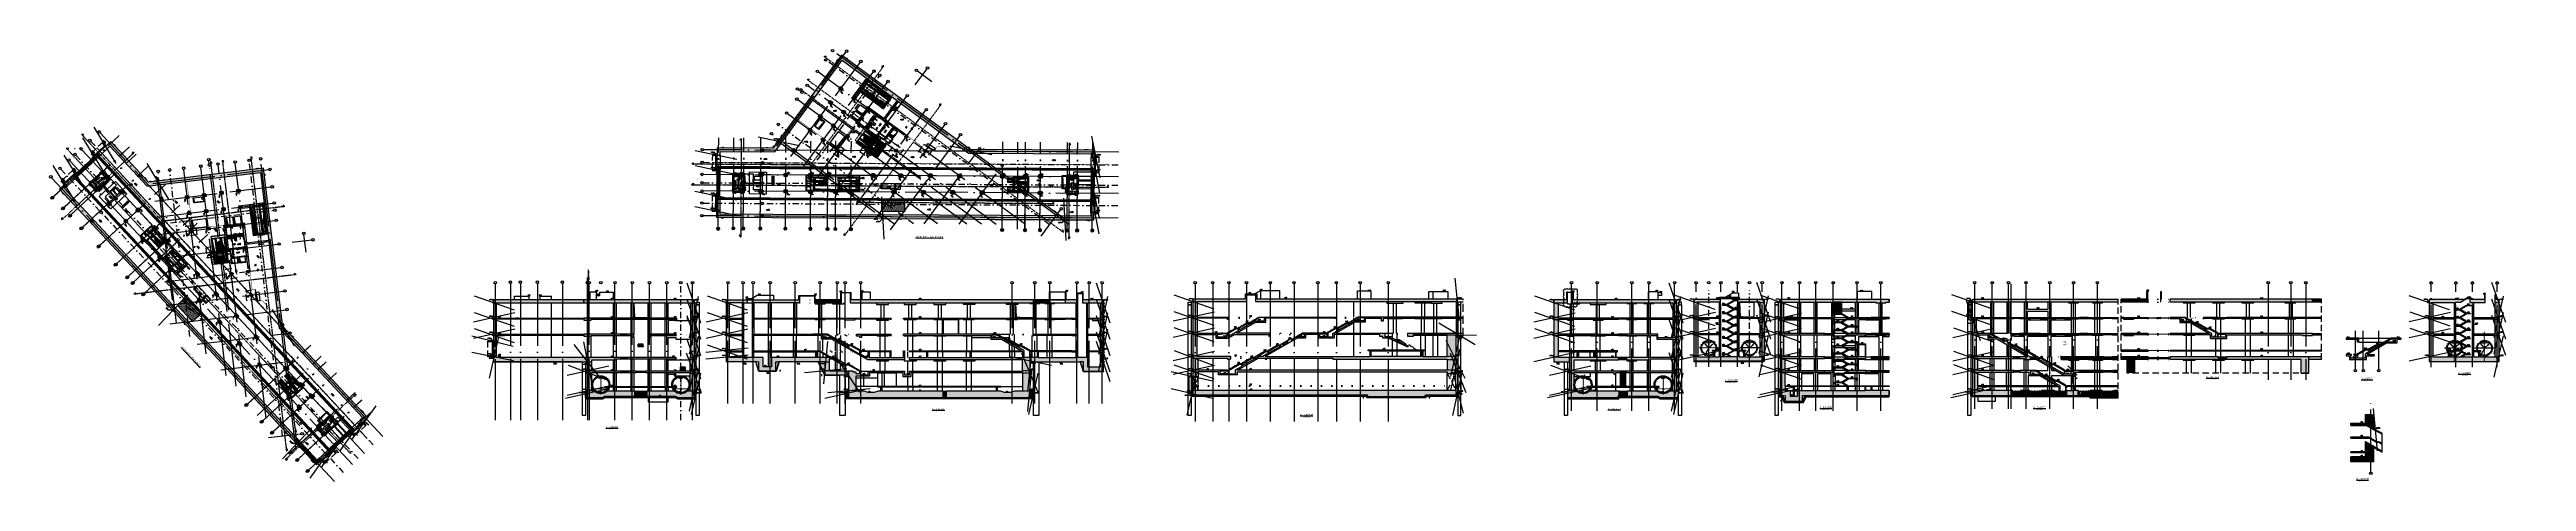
# Model space of a CAD drawing. Header units: millimetres. Extents: x 400392 to 401381, y 4543975 to 4544147.
import ezdxf
from ezdxf.enums import TextEntityAlignment as Align

# ---------------------------------------------------------------- set-up
doc = ezdxf.new("R2010")
doc.units = ezdxf.units.MM
for name, pattern in [('ACAD_ISO05W100', [33, 24, -3, 0, -3, 0, -3]), ('ACAD_ISO07W100', [3, 0, -3]), ('AKS', [3, 2.5, -0.25, 0, -0.25]), ('CENTER', [2, 1.25, -0.25, 0.25, -0.25]), ('CIZGI', [0.4, 0.25, -0.15]), ('CONTINU', [0]), ('DASHDOT', [1, 0.5, -0.25, 0, -0.25]), ('DASHDOT2', [0.5, 0.25, -0.125, 0, -0.125]), ('Dot', [4, 0, -4]), ('HIDDEN', [0.375, 0.25, -0.125]), ('HIDDEN2', [4.7625, 3.175, -1.5875]), ('UUC-ST-KAL-I05-101-U-000$0$ACAD_ISO05W100', [33, 24, -3, 0, -3, 0, -3])]:
    doc.linetypes.add(name, pattern=pattern)
for name, color, linetype, lineweight in [('A-DETL', 90, 'Continuous', 15), ('PRT-Geo-Axis', 12, 'DASHDOT', 18), ('PRT-KD-kazik', 172, 'Continuous', 25)]:
    doc.layers.add(name, color=color, linetype=linetype, lineweight=lineweight)
for name, color, linetype in [('aks prota', 2, 'AKS'), ('AXIS', 8, 'DASHDOT2'), ('bosluk prota', 2, 'Continuous'), ('bosluk tarama prota', 8, 'Continuous'), ('boşluk prota', 2, 'Continuous'), ('boşluk taraması prota', 252, 'Continuous'), ('caks prota', 4, 'Continuous'), ('görünüş prota', 4, 'Continuous'), ('iderzi_PROTA', 3, 'Continuous'), ('inşaat derzi prota', 11, 'Continuous'), ('KALIP', 1, 'Continuous'), ('kesik prota', 2, 'CIZGI'), ('kesit prota', 1, 'Continuous'), ('kesit tarama prota', 252, 'Continuous'), ('kiriş boyutu prota', 6, 'Continuous'), ('kiriş prota', 6, 'Continuous'), ('kolon prota', 1, 'Continuous'), ('kolon tarama prota', 252, 'Continuous'), ('KOT', 7, 'Continuous'), ('kot prota', 4, 'Continuous'), ('LINE V2', 7, 'Continuous'), ('lkolon prota', 4, 'Continuous'), ('lperde prota', 4, 'Continuous'), ('merdiven prota', 2, 'Continuous'), ('metraj prota', 2, 'Continuous'), ('not prota', 2, 'Continuous'), ('not yazısı prota', 6, 'Continuous'), ('not çizgisi prota', 4, 'Continuous'), ('OLCU', 5, 'Continuous'), ('perde prota', 1, 'Continuous'), ('PRT-AL-TUNEL_EKSENI', 14, 'DASHDOT2'), ('PRT-CST-rc_level', 6, 'Continuous'), ('PRT-CST-rc_levermark', 4, 'Continuous'), ('PRT-MI-a_fit_drainage', 10, 'Continuous'), ('PRT-MI-ad_dim', 8, 'Continuous'), ('prt-s-taxis', 7, 'Continuous'), ('skesit prota', 7, 'Continuous'), ('st-s_kolon tarama', 252, 'Continuous'), ('st-s_level (kot)', 6, 'Continuous'), ('st-s_levelmark (kot işareti)', 4, 'Continuous'), ('st_s_not yazısı', 6, 'Continuous'), ('st_s_not çizgisi', 4, 'CIZGI'), ('st_s_su tutucu', 2, 'Continuous'), ('st_s_ölçü', 4, 'Continuous'), ('t35 prota', 3, 'Continuous'), ('taks prota', 7, 'Continuous'), ('TARAMA', 8, 'Continuous'), ('temel prota', 6, 'Continuous'), ('tkesit prota', 7, 'Continuous'), ('tkolon prota', 6, 'Continuous'), ('tnot prota', 4, 'Continuous'), ('tperde prota', 6, 'Continuous'), ('tplan prota', 7, 'Continuous'), ('UUC-ST-KAL-I05-101-U-000$0$st_s_su tutucu', 2, 'Continuous'), ('WATER STOP_B', 5, 'Continuous'), ('ölçü prota', 4, 'Continuous')]:
    doc.layers.add(name, color=color, linetype=linetype)
doc.styles.add('AKS', font='romanstw.shx', dxfattribs={"height": 25})
doc.styles.add('Arial', font='Arial.ttf')
doc.styles.add('NOT', font='romanstw.shx')
doc.styles.add('OLCU', font='romanstw.shx')
doc.styles.add('PRT-MI-a_Arial', font='Arial.ttf', dxfattribs={"height": 30})
doc.styles.add('SIMPLXTW', font='simplxtw.shx', dxfattribs={"width": 0.6, "height": 125})
doc.styles.get("Standard").update_dxf_attribs({"font": 'Arial.ttf'})
doc.styles.add('TAKS', font='Arial Unicode.ttf')
doc.styles.add('TEXT250', font='romanstw.shx', dxfattribs={"width": 0.8, "height": 25})
doc.styles.add('text25_PROTA', font='Arial.ttf', dxfattribs={"height": 25})
doc.styles.add('TKIRIS', font='romanstw.shx')
doc.styles.add('tkolon', font='romanstw.shx')
doc.styles.add('TNOT', font='romanstw.shx', dxfattribs={"width": 0.8, "height": 250})
doc.styles.add('TSIMPLEX', font='romanstw.shx')
doc.styles.add('TUNNELCONSULT', font='Arial.ttf')
doc.dimstyles.new('1-100', dxfattribs={"dimscale": 0.5, "dimtxt": 2, "dimasz": 7.5, "dimexe": 3, "dimexo": 5, "dimgap": 5, "dimtad": 3, "dimdec": 1, "dimlfac": 2, "dimzin": 9, "dimdsep": 46, "dimtxsty": 'Standard', "dimblk": 'OBLIQUE', "dimcen": 0.09, "dimclrd": 3, "dimclre": 3, "dimclrt": 1, "dimadec": 3, "dimazin": 0, "dimtfac": 1, "dimtdec": 1, "dimtofl": 0, "dimtmove": 0, "dimatfit": 3, "dimfxl": 4, "dimtolj": 1, "dimtzin": 0, "dimarcsym": 0})
doc.dimstyles.new('1-50', dxfattribs={"dimtxt": 10, "dimasz": 4, "dimexe": 4, "dimexo": 8, "dimgap": 4, "dimtad": 1, "dimdec": 1, "dimrnd": 0.05, "dimzin": 9, "dimdsep": 46, "dimtxsty": 'OLCU', "dimblk1": 'OBLIQUE', "dimblk2": 'OBLIQUE', "dimsah": 1, "dimcen": 2, "dimdle": 4, "dimclrd": 4, "dimclre": 4, "dimclrt": 3, "dimadec": 1, "dimazin": 0, "dimtfac": 1, "dimtdec": 1, "dimtix": 1, "dimtmove": 2, "dimatfit": 3, "dimldrblk": 'OBLIQUE', "dimfxl": 1, "dimtvp": 1, "dimtolj": 1, "dimtzin": 1, "dimarcsym": 0})
pattern_1 = [(36, (401060.17728, 4543702.77292), (-0.014547592, 0.087543451), [0, -0.079375])]
pattern_2 = [(36, (401060.17728, 4543702.77292), (-0.014547592, 0.087543451), [0, -0.079375])]
pattern_3 = [(36, (401039.57941, 4544167.70532), (-0.014547592, 0.08754345), [0, -0.079375])]

# ---------------------------------------------------------------- blocks, each defined once
blk = doc.blocks.new('A$C5FA63770')
at = {"color": 253}
blk.add_lwpolyline([(-574, 269), (-574, 99)], dxfattribs=at)
at = {"layer": 'st_s_ölçü', "color": 252, "ltscale": 0.1}
blk.add_line((236, 99), (236, 269), dxfattribs=at)
for points in [[(-574, 99), (257, 99), (257, 269), (-574, 269)], [(-574, 261), (181, 261), (181, 252), (-574, 252)], [(-574, 241), (134, 241), (134, 252)], [(-574, 169), (-106, 126), (-106, 241), (-574, 199)], [(-574, 126), (134, 126), (134, 116)], [(-574, 106), (181, 106), (181, 116), (-574, 116)], [(134, 269), (134, 261)], [(134, 99), (134, 106)]]:
    blk.add_lwpolyline(points, dxfattribs=at)
blk = doc.blocks.new('Stair_Anotation')
at = {"color": 0, "style": 'PRT-MI-a_Arial'}
blk.add_attdef('M.ADI', text='', height=0.2, dxfattribs=at).set_placement((0, 0), align=Align.BOTTOM_CENTER)
blk.add_attdef('BAS.SAYI-(EN-RIHT)', text='', height=0.2, dxfattribs=at).set_placement((0, -0.08), align=Align.TOP_CENTER)
blk = doc.blocks.new('PLAN_KOT')
at = {"layer": 'st-s_levelmark (kot işareti)'}
h = blk.add_hatch(color=256, dxfattribs=at)
h.paths.add_polyline_path([(0, 18, 0.414214), (-18, 0), (0, 0)])
h.paths.add_polyline_path([(18, 0), (0, 0), (0, -18, 0.414214)])
for p, q in [((105, 0), (-25, 0)), ((0, 25), (0, -25))]:
    blk.add_line(p, q, dxfattribs=at)
blk.add_circle((0, 0), 17.5, dxfattribs=at)
at = {"layer": 'st-s_level (kot)', "color": 6, "style": 'OLCU', "width": 0.8}
for tag, p in [('KOT', (23, 10)), ('DÖŞEME_KALINLIĞI', (23, -28))]:
    blk.add_attdef(tag, p, '', height=20, dxfattribs=at)
blk = doc.blocks.new('*U19')
at = {"layer": 'metraj prota', "color": 4}
blk.add_lwpolyline([(-232, 0), (-210, 13), (-210, -13)], close=True, dxfattribs=at)
blk.add_lwpolyline([(0, 0), (-210, 0)], dxfattribs=at)
blk.add_circle((0, 0), 7.5, dxfattribs=at)
blk = doc.blocks.new('*U66')
at = {"layer": 'metraj prota', "color": 4}
blk.add_lwpolyline([(-232, 0), (-210, 13), (-210, -13)], close=True, dxfattribs=at)
blk.add_lwpolyline([(0, 0), (-210, 0)], dxfattribs=at)
blk.add_circle((0, 0), 7.5, dxfattribs=at)
blk = doc.blocks.new('_Oblique')
at = {"layer": 'st_s_ölçü', "lineweight": -2}
blk.add_line((-0.5, -0.5), (0.5, 0.5), dxfattribs=at)
blk = doc.blocks.new('*U67')
at = {"layer": 'metraj prota', "color": 4}
blk.add_lwpolyline([(-180, 0), (-158, 13), (-158, -13)], close=True, dxfattribs=at)
blk.add_lwpolyline([(0, 0), (-158, 0)], dxfattribs=at)
blk.add_circle((0, 0), 7.5, dxfattribs=at)
blk = doc.blocks.new('*U68')
at = {"layer": 'metraj prota', "color": 4}
blk.add_lwpolyline([(-240, 0), (-218, 13), (-218, -13)], close=True, dxfattribs=at)
blk.add_lwpolyline([(0, 0), (-218, 0)], dxfattribs=at)
blk.add_circle((0, 0), 7.5, dxfattribs=at)
blk = doc.blocks.new('*U69')
at = {"layer": 'metraj prota', "color": 4}
blk.add_lwpolyline([(-180, 0), (-158, 13), (-158, -13)], close=True, dxfattribs=at)
blk.add_lwpolyline([(0, 0), (-158, 0)], dxfattribs=at)
blk.add_circle((0, 0), 7.5, dxfattribs=at)
blk = doc.blocks.new('*U70')
at = {"layer": 'metraj prota', "color": 4}
blk.add_lwpolyline([(-240, 0), (-218, 13), (-218, -13)], close=True, dxfattribs=at)
blk.add_lwpolyline([(0, 0), (-218, 0)], dxfattribs=at)
blk.add_circle((0, 0), 7.5, dxfattribs=at)
blk = doc.blocks.new('A$C48E027B0')
at = {"color": 253}
blk.add_line((-2322, 34), (-2322, -136), dxfattribs=at)
blk.add_lwpolyline([(-1299, 34), (-1299, -136)], dxfattribs=at)
at = {"layer": 'st_s_ölçü', "color": 252, "ltscale": 0.1}
for points in [[(-2322, 34), (-1299, 34)], [(-1299, 26), (-2322, 26)], [(-2322, 16), (-1299, 16)], [(-1299, 6), (-2322, 6)], [(-2322, 6), (-1299, -36)], [(-1299, -66), (-2322, -107)], [(-1299, -109), (-2322, -109)], [(-2322, -119), (-1299, -119)], [(-1299, -129), (-2322, -129)], [(-1299, -136), (-2322, -136)]]:
    blk.add_lwpolyline(points, dxfattribs=at)
blk = doc.blocks.new('D')
at = {"layer": 'st_s_su tutucu', "linetype": 'CONTINU', "ltscale": 0.2}
for p, q in [((-39988, 52508), (-39993, 52508)), ((-39993, 52508), (-39993, 52507)), ((-39993, 52507), (-39991, 52506)), ((-39993, 52449), (-39991, 52450)), ((-39993, 52448), (-39993, 52449)), ((-39988, 52448), (-39993, 52448)), ((-39991, 52499), (-39992, 52499)), ((-39992, 52499), (-39992, 52498)), ((-39992, 52498), (-39991, 52498)), ((-39991, 52489), (-39992, 52489)), ((-39992, 52489), (-39992, 52488)), ((-39992, 52488), (-39991, 52488)), ((-39991, 52479), (-39992, 52479)), ((-39992, 52479), (-39992, 52478)), ((-39992, 52478), (-39991, 52478)), ((-39992, 52468), (-39992, 52469)), ((-39992, 52469), (-39991, 52469)), ((-39991, 52468), (-39992, 52468)), ((-39992, 52458), (-39992, 52459)), ((-39992, 52459), (-39991, 52459)), ((-39991, 52458), (-39992, 52458)), ((-39991, 52506), (-39991, 52499)), ((-39991, 52498), (-39991, 52489)), ((-39991, 52488), (-39991, 52479)), ((-39991, 52469), (-39991, 52478)), ((-39991, 52459), (-39991, 52468)), ((-39991, 52450), (-39991, 52458)), ((-39990, 52506), (-39988, 52507)), ((-39990, 52499), (-39990, 52506)), ((-39989, 52499), (-39990, 52499)), ((-39990, 52489), (-39990, 52498)), ((-39990, 52498), (-39989, 52498)), ((-39989, 52489), (-39990, 52489)), ((-39990, 52479), (-39990, 52488)), ((-39990, 52488), (-39989, 52488)), ((-39989, 52479), (-39990, 52479)), ((-39990, 52478), (-39989, 52478)), ((-39990, 52478), (-39990, 52469)), ((-39990, 52469), (-39989, 52469)), ((-39989, 52468), (-39990, 52468)), ((-39990, 52468), (-39990, 52459)), ((-39990, 52459), (-39989, 52459)), ((-39989, 52458), (-39990, 52458)), ((-39990, 52458), (-39990, 52450)), ((-39990, 52450), (-39988, 52449)), ((-39989, 52498), (-39989, 52499)), ((-39989, 52488), (-39989, 52489)), ((-39989, 52478), (-39989, 52479)), ((-39989, 52469), (-39989, 52468)), ((-39989, 52459), (-39989, 52458)), ((-39988, 52507), (-39988, 52508)), ((-39988, 52449), (-39988, 52448))]:
    blk.add_line(p, q, dxfattribs=at)
blk = doc.blocks.new('yürüyen mer 4')
at = {"color": 253}
blk.add_line((53984, 3429), (53984, 3599), dxfattribs=at)
blk.add_lwpolyline([(52756, 3429), (52756, 3599)], dxfattribs=at)
at = {"layer": 'st_s_ölçü', "color": 252, "ltscale": 0.1}
for points in [[(52756, 3599), (53984, 3599)], [(52756, 3592), (53984, 3592)], [(53984, 3582), (52756, 3582)], [(52756, 3572), (53984, 3572)], [(52756, 3529), (53984, 3570)], [(53984, 3454), (52756, 3499)], [(52756, 3457), (53984, 3457)], [(53984, 3446), (52756, 3446)], [(52756, 3437), (53984, 3437)], [(53984, 3429), (52756, 3429)]]:
    blk.add_lwpolyline(points, dxfattribs=at)
blk = doc.blocks.new('YER SUZGECI_20x20')
at = {"color": 2}
blk.add_lwpolyline([(-20, 0), (0, 0), (0, 20), (-20, 20)], close=True, dxfattribs=at)
for points in [[(0, 20), (-20, 0)], [(-20, 20), (0, 0)]]:
    blk.add_lwpolyline(points, dxfattribs=at)
blk.add_circle((-10, 10), 7, dxfattribs=at)
blk = doc.blocks.new('KOTK5')
at = {"layer": 'PRT-CST-rc_levermark'}
blk.add_line((217, 160), (-213, 160), dxfattribs=at)
blk.add_lwpolyline([(130, 130), (-130, 130), (0, 0)], close=True, dxfattribs=at)
at = {"layer": 'PRT-CST-rc_level', "style": 'OLCU'}
blk.add_attdef('000.00', text='', height=90, dxfattribs=at).set_placement((0, 193), align=Align.CENTER)
blk = doc.blocks.new('KESITKOT')
at = {"layer": 'KOT', "linetype": 'Continuous'}
h = blk.add_hatch(dxfattribs=at)
h.set_pattern_fill('ANSI31', color=5, scale=200, angle=45, style=0)
h.set_pattern_definition([(90, (63253.653, -35392.017), (25, 5e-15), [])])
h.paths.add_polyline_path([(-150, 260), (0, 260), (0, 0)])
at = {"layer": 'KOT', "color": 4, "linetype": 'Continuous'}
for p, q in [((75, 260), (-150, 260)), ((0, 0), (-150, 260)), ((0, 0), (0, 520)), ((0, 0), (1000, 0))]:
    blk.add_line(p, q, dxfattribs=at)
at = {"layer": 'KOT', "color": 7, "linetype": 'Continuous', "style": 'SIMPLXTW', "width": 0.7}
blk.add_attdef('%%P0.000', (216, 100), '', height=200, dxfattribs=at)
blk = doc.blocks.new('A$C05c5180b')
at = {"layer": 'AXIS', "color": 8, "linetype": 'DASHDOT', "ltscale": 3}
blk.add_line((909, 7722), (909, 60), dxfattribs=at)
at = {"layer": 'KALIP'}
for p, q in [((-1158, 1480), (-1585, 1325)), ((-955, 1324), (-806, 1383)), ((-806, 1383), (-459, 1183)), ((-435, 1024), (-459, 1183)), ((2254, 1024), (2278, 1183)), ((2624, 1383), (2278, 1183)), ((2774, 1324), (2624, 1383)), ((2977, 1480), (3404, 1325))]:
    blk.add_line(p, q, dxfattribs=at)
at = {"layer": 'KALIP', "elevation": 0}
for points in [[(-638, 1333), (-658, 1298), (-606, 1268), (-586, 1303)], [(2457, 1333), (2477, 1298), (2425, 1268), (2405, 1303)]]:
    blk.add_lwpolyline(points, close=True, dxfattribs=at)
at = {"layer": 'KALIP'}
for radius in [3625, 3225]:
    blk.add_circle((909, 3955), radius, dxfattribs=at)
at = {"layer": 'LINE V2', "color": 4, "elevation": 0}
for points in [[(-861, 1086, 1), (-818, 1061), (-696, 1274, -0.4142136), (-668, 1281), (-616, 1251, -0.4142136), (-609, 1224), (-731, 1011, 1), (-688, 986, -1)], [(2680, 1086, -1), (2637, 1061), (2514, 1274, 0.4142136), (2487, 1281), (2435, 1251, 0.4142136), (2428, 1224), (2550, 1011, -1), (2507, 986, 1)]]:
    blk.add_lwpolyline(points, format="xyb", dxfattribs=at)
for points in [[(-729, 1316), (-556, 1216), (-546, 1233), (-719, 1333)], [(2548, 1316), (2374, 1216), (2364, 1233), (2538, 1333)]]:
    blk.add_lwpolyline(points, close=True, dxfattribs=at)
at = {"layer": 'PRT-Geo-Axis', "linetype": 'DASHDOT', "ltscale": 3}
blk.add_line((4252, 2280), (-2415, 2280), dxfattribs=at)
at = {"layer": 'WATER STOP_B', "color": 3}
for points in [[(-1339, 1405, 0.5773503), (-1339, 1408), (-1368, 1436, 0.5773503), (-1371, 1435), (-1378, 1408, -0.5773503), (-1381, 1407), (-1419, 1444), (-1424, 1439), (-1427, 1443), (-1422, 1447), (-1450, 1474), (-1454, 1469), (-1458, 1472), (-1453, 1477), (-1470, 1493), (-1488, 1490), (-1492, 1494), (-1467, 1520), (-1463, 1515), (-1466, 1498), (-1449, 1481), (-1444, 1486), (-1441, 1483), (-1445, 1478), (-1418, 1452), (-1414, 1457), (-1410, 1453), (-1415, 1448), (-1383, 1418, 0.5773503), (-1380, 1419), (-1374, 1445, -0.5773503), (-1370, 1446), (-1329, 1405, -0.5773503), (-1330, 1402), (-1355, 1395, 0.5773503), (-1356, 1392), (-1324, 1361), (-1320, 1366), (-1316, 1363), (-1321, 1358), (-1294, 1332), (-1289, 1337), (-1285, 1333), (-1290, 1328), (-1273, 1312), (-1255, 1316), (-1251, 1312), (-1276, 1286), (-1280, 1290), (-1277, 1308), (-1294, 1324), (-1299, 1319), (-1302, 1323), (-1298, 1327), (-1325, 1354), (-1330, 1349), (-1333, 1352), (-1328, 1357), (-1366, 1394, -0.5773503), (-1366, 1397)], [(3158, 1405, -0.5773503), (3157, 1408), (3186, 1436, -0.5773503), (3190, 1435), (3196, 1408, 0.5773503), (3200, 1407), (3238, 1444), (3242, 1439), (3246, 1443), (3241, 1447), (3268, 1474), (3273, 1469), (3277, 1472), (3272, 1477), (3289, 1493), (3307, 1490), (3311, 1494), (3286, 1520), (3282, 1515), (3285, 1498), (3268, 1481), (3263, 1486), (3260, 1483), (3264, 1478), (3237, 1452), (3232, 1457), (3229, 1453), (3234, 1448), (3202, 1418, -0.5773503), (3199, 1419), (3193, 1445, 0.5773503), (3189, 1446), (3148, 1405, 0.5773503), (3148, 1402), (3174, 1395, -0.5773503), (3174, 1392), (3143, 1361), (3138, 1366), (3135, 1363), (3140, 1358), (3112, 1332), (3108, 1337), (3104, 1333), (3109, 1328), (3092, 1312), (3074, 1316), (3070, 1312), (3095, 1286), (3099, 1290), (3096, 1308), (3113, 1324), (3118, 1319), (3121, 1323), (3117, 1327), (3144, 1354), (3148, 1349), (3152, 1352), (3147, 1357), (3185, 1394, 0.5773503), (3184, 1397)]]:
    blk.add_lwpolyline(points, format="xyb", close=True, dxfattribs=at)
at = {"layer": 'OLCU'}
ref = blk.add_blockref('KESITKOT', (909, 2280), dxfattribs=dict(at, xscale=0.4999999999987873, yscale=0.4999999999987873, zscale=0.4999999999987873))
ref.add_attrib('%%P0.000', '%%P0.000 (R.Ü.K)', (1017, 2330), dxfattribs={"layer": 'KOT', "color": 1, "linetype": 'Continuous', "height": 100, "style": 'TUNNELCONSULT'})
at = {"layer": 'not prota', "style": 'TEXT250', "width": 0.7}
blk.add_text('A2 TÜNEL TİPİ', height=200, dxfattribs=at).set_placement((891, 6585), align=Align.MIDDLE_CENTER)
blk = doc.blocks.new('*D76')
at = {"layer": 'DEFPOINTS', "color": 0, "transparency": 16777216}
for p in [(401199.93, 4544019.01), (401200.26, 4544019.01), (401200.26, 4544017.51)]:
    blk.add_point(p, dxfattribs=at)
at = {"layer": 'temel prota', "color": 3, "lineweight": -2, "transparency": 16777216}
for p, q in [((401199.93, 4544019.01), (401199.93, 4544033.33)), ((401199.93, 4544019.01), (401198.43, 4544019.01)), ((401199.93, 4544017.51), (401198.43, 4544017.51)), ((401199.93, 4544017.51), (401199.93, 4544013.76))]:
    blk.add_line(p, q, dxfattribs=at)
at = {"layer": 'temel prota', "color": 3, "lineweight": -2, "transparency": 16777216, "xscale": 3.75, "yscale": 3.75, "zscale": 3.75}
for p, rotation in [((401199.93, 4544019.01), 270), ((401199.93, 4544017.51), 90)]:
    blk.add_blockref('_Oblique', p, dxfattribs=dict(at, rotation=rotation))
at = {"layer": 'temel prota', "color": 1, "transparency": 16777216, "insert": (401196.92, 4544029.92), "char_height": 1, "attachment_point": 5, "rotation": 90}
blk.add_mtext('\\A1;3.0', dxfattribs=at)
blk = doc.blocks.new('*D10')
at = {"layer": 'DEFPOINTS', "color": 0, "transparency": 16777216}
for p in [(-456, 110), (-266, -103)]:
    blk.add_point(p, dxfattribs=at)
at = {"layer": 'st_s_ölçü', "color": 4, "lineweight": -2, "transparency": 16777216}
for p, q in [((-461, 116), (-390, 36)), ((-260, -109), (-332, -29))]:
    blk.add_line(p, q, dxfattribs=at)
at = {"layer": 'st_s_ölçü', "color": 4, "lineweight": -2, "transparency": 16777216, "xscale": 8, "yscale": 8, "zscale": 8, "rotation": 131.8058995973175}
blk.add_blockref('_Oblique', (-456, 110), dxfattribs=at)
at = {"layer": 'st_s_ölçü', "color": 3, "transparency": 16777216, "insert": (-361, 3), "char_height": 20, "attachment_point": 5, "rotation": 311.8059, "style": 'OLCU'}
blk.add_mtext('\\A1;R285', dxfattribs=at)
blk = doc.blocks.new('*D11')
at = {"layer": 'DEFPOINTS', "color": 0, "transparency": 16777216}
for p in [(-36, 113), (-266, -103)]:
    blk.add_point(p, dxfattribs=at)
at = {"layer": 'st_s_ölçü', "color": 4, "lineweight": -2, "transparency": 16777216}
for p, q in [((-31, 118), (-121, 34)), ((-272, -108), (-182, -24))]:
    blk.add_line(p, q, dxfattribs=at)
at = {"layer": 'st_s_ölçü', "color": 4, "lineweight": -2, "transparency": 16777216, "xscale": 8, "yscale": 8, "zscale": 8, "rotation": 43.24583088137385}
blk.add_blockref('_Oblique', (-36, 113), dxfattribs=at)
at = {"layer": 'st_s_ölçü', "color": 3, "transparency": 16777216, "insert": (-151, 5), "char_height": 20, "attachment_point": 5, "rotation": 43.24583, "style": 'OLCU'}
blk.add_mtext('\\A1;R315', dxfattribs=at)
blk = doc.blocks.new('*D12')
at = {"layer": 'DEFPOINTS', "color": 0, "transparency": 16777216}
for p in [(-421, -394), (-266, -103)]:
    blk.add_point(p, dxfattribs=at)
at = {"layer": 'lkolon prota', "color": 4, "lineweight": -2, "transparency": 16777216}
for p, q in [((-425, -401), (-364, -287)), ((-262, -96), (-323, -210))]:
    blk.add_line(p, q, dxfattribs=at)
at = {"layer": 'lkolon prota', "color": 4, "lineweight": -2, "transparency": 16777216, "xscale": 8, "yscale": 8, "zscale": 8, "rotation": 241.9351701811658}
blk.add_blockref('_Oblique', (-421, -394), dxfattribs=at)
at = {"layer": 'lkolon prota', "color": 3, "transparency": 16777216, "insert": (-343, -248), "char_height": 20, "attachment_point": 5, "rotation": 61.93517, "style": 'OLCU'}
blk.add_mtext('\\A1;R330', dxfattribs=at)
blk = doc.blocks.new('A$C127942D9')
at = {"layer": 'aks prota', "ltscale": 2}
blk.add_line((-265.793, -631.684), (-265.793, 559.681), dxfattribs=at)
at = {"layer": 'aks prota'}
blk.add_line((135.187, -102.854), (-666.774, -102.854), dxfattribs=at)
at = {"layer": 'görünüş prota', "color": 6, "linetype": 'CIZGI', "ltscale": 2}
blk.add_circle((-265.793, -102.854), 315, dxfattribs=at)
at = {"layer": 'görünüş prota', "color": 6}
blk.add_circle((-265.793, -102.854), 285, dxfattribs=at)
at = {"layer": 'not prota', "style": 'TEXT250', "width": 0.7}
blk.add_text('B Tipi (TBM) Tünel', height=20, dxfattribs=at).set_placement((-265.793, 106.819), align=Align.MIDDLE_CENTER)
at = {"layer": 'lkolon prota'}
dim = blk.add_radius_dim(center=(-265.793, -102.854), mpoint=(-421.048, -394.051), dimstyle='1-100', dxfattribs=at)
dim.commit()
dim.dimension.update_dxf_attribs({"geometry": '*D12', "text_midpoint": (-343.421, -248.453), "dimtype": 132})
at = {"layer": 'st_s_ölçü'}
for mpoint, picture, middle in [((-455.777, 109.587), '*D10', (-360.785, 3.366)), ((-36.341, 112.962), '*D11', (-151.067, 5.054))]:
    dim = blk.add_radius_dim(center=(-265.793, -102.854), mpoint=mpoint, dimstyle='1-100', dxfattribs=at)
    dim.commit()
    dim.dimension.update_dxf_attribs({"geometry": picture, "text_midpoint": middle, "dimtype": 132})

msp = doc.modelspace()

# ---------------------------------------------------------------- hatches: boundary and pattern name
at = {"layer": 'bosluk tarama prota'}
h = msp.add_hatch(dxfattribs=at)
h.set_pattern_fill('ANSI31', color=256, scale=0.5, angle=204.769315)
h.set_pattern_definition([(44.76931, (400744.500697, 4544096.502815), (-0.04401587, 0.04437174), [])])
h.paths.add_polyline_path([(400713.723, 4544093.449), (400713.725, 4544094.082), (400713.869, 4544093.596), (400714.353, 4544093.446)])
h = msp.add_hatch(dxfattribs=at)
h.set_pattern_fill('ANSI31', color=256, scale=0.5, angle=204.769315)
h.set_pattern_definition([(44.76931, (400812.21944, 4544096.09106), (-0.04401587, 0.04437174), [])])
h.paths.add_polyline_path([(400781.432, 4544093.037), (400781.434, 4544093.671), (400781.578, 4544093.185), (400782.061, 4544093.034)])
h = msp.add_hatch(dxfattribs=at)
h.set_pattern_fill('ANSI31', color=256, scale=0.5, angle=158.041685)
h.set_pattern_definition([(358.04168, (400466.66166, 4544039.96439), (0.00213577, 0.06246349), [])])
h.paths.add_polyline_path([(400443.341, 4544060.28), (400443.804, 4544060.713), (400443.548, 4544060.275), (400443.771, 4544059.82)])
h = msp.add_hatch(dxfattribs=at)
h.set_pattern_fill('ANSI31', color=256, scale=0.5, angle=158.041685)
h.set_pattern_definition([(358.04168, (400512.78085, 4543990.3759), (0.00213577, 0.06246349), [])])
h.paths.add_polyline_path([(400489.453, 4544010.699), (400489.916, 4544011.132), (400489.661, 4544010.694), (400489.883, 4544010.239)])
at = {"layer": 'boşluk taraması prota', "ltscale": 2}
h = msp.add_hatch(dxfattribs=at)
h.set_pattern_fill('ANSI31', color=256, scale=0.03, angle=-0.348376, style=0)
h.set_pattern_definition([(44.651624, (400052.4221, 4543680.22167), (-0.066941146, 0.067760183), [])])
h.paths.add_polyline_path([(400724.804, 4544125.109), (400727.922, 4544128.494), (400724.975, 4544124.489), (400716.145, 4544130.986)])
h = msp.add_hatch(dxfattribs=at)
h.set_pattern_fill('ANSI31', color=256, scale=0.03, angle=-0.348376, style=0)
h.set_pattern_definition([(44.651624, (400042.59348, 4543674.33365), (-0.066941146, 0.067760183), [])])
h.paths.add_polyline_path([(400697.524, 4544116.568), (400698.919, 4544115.801), (400701.2, 4544118.58), (400698.948, 4544115.519)])
h = msp.add_hatch(dxfattribs=at)
h.set_pattern_fill('ANSI31', color=256, scale=0.03, angle=-0.348376, style=0)
h.set_pattern_definition([(44.651624, (400042.15189, 4543674.68062), (-0.066941146, 0.067760183), [])])
h.paths.add_polyline_path([(400714.62, 4544119.338), (400716.123, 4544120.883), (400714.704, 4544118.948), (400712.147, 4544120.83)])
h = msp.add_hatch(dxfattribs=at)
h.set_pattern_fill('ANSI31', color=256, scale=0.03, angle=-0.348376, style=0)
h.set_pattern_definition([(44.651624, (400043.92815, 4543677.09444), (-0.066941146, 0.067760183), [])])
h.paths.add_polyline_path([(400716.396, 4544121.752), (400717.9, 4544123.297), (400716.481, 4544121.362), (400713.898, 4544123.262)])
h = msp.add_hatch(dxfattribs=at)
h.set_pattern_fill('ANSI31', color=256, scale=0.03, angle=-0.348376, style=0)
h.set_pattern_definition([(8.65162, (400718.95799, 4544162.19701), (-0.01432809, 0.09416616), [])])
h.paths.add_polyline_path([(400725.256, 4544116.584), (400724.87, 4544115.964), (400724.943, 4544115.821), (400724.782, 4544115.939)])
h = msp.add_hatch(dxfattribs=at)
h.set_pattern_fill('ANSI31', color=256, scale=0.03, angle=-0.348376, style=0)
h.set_pattern_definition([(44.651624, (400042.36346, 4543674.85637), (-0.066941146, 0.067760183), [])])
h.paths.add_polyline_path([(400706.225, 4544108.54), (400709.543, 4544112.566), (400706.223, 4544108.055), (400703.485, 4544110.071)])
h = msp.add_hatch(dxfattribs=at)
h.set_pattern_fill('ANSI31', color=256, scale=0.03, angle=-0.348376, style=0)
h.set_pattern_definition([(44.651624, (400049.94644, 4543660.50222), (-0.066941146, 0.067760183), [])])
h.paths.add_polyline_path([(400722.631, 4544105.802), (400725.446, 4544108.774), (400722.499, 4544104.769), (400714.416, 4544110.701)])
h = msp.add_hatch(dxfattribs=at)
h.set_pattern_fill('ANSI31', color=256, scale=0.03, angle=-0.348376, style=0)
h.set_pattern_definition([(44.651624, (400052.41704, 4543667.12677), (-0.066941146, 0.067760183), [])])
h.paths.add_polyline_path([(400724.965, 4544111.622), (400725.444, 4544112.038), (400724.97, 4544111.394), (400722.747, 4544113.03)])
h = msp.add_hatch(dxfattribs=at)
h.set_pattern_fill('ANSI31', color=256, scale=0.03, angle=-0.348376, style=0)
h.set_pattern_definition([(44.651624, (400054.50814, 4543665.58798), (-0.066941146, 0.067760183), [])])
h.paths.add_polyline_path([(400726.976, 4544110.246), (400728.48, 4544111.791), (400727.061, 4544109.855), (400725.531, 4544110.981)])
h = msp.add_hatch(dxfattribs=at)
h.set_pattern_fill('ANSI31', color=256, scale=0.03, angle=-0.348376, style=0)
h.set_pattern_definition([(44.651624, (400056.40476, 4543668.16535), (-0.066941146, 0.067760183), [])])
h.paths.add_polyline_path([(400728.872, 4544112.823), (400730.376, 4544114.368), (400728.957, 4544112.432), (400727.428, 4544113.558)])
h = msp.add_hatch(dxfattribs=at)
h.set_pattern_fill('ANSI31', color=256, scale=0.03, angle=-0.348376, style=0)
h.set_pattern_definition([(44.651624, (400072.24969, 4543662.58955), (-0.066941146, 0.067760183), [])])
h.paths.add_polyline_path([(400744.717, 4544107.247), (400745.453, 4544107.745), (400744.802, 4544106.857), (400742.078, 4544108.862)])
h = msp.add_hatch(dxfattribs=at)
h.set_pattern_fill('ANSI31', color=256, scale=0.03, angle=-47.076006, style=0)
h.set_pattern_definition([(357.923994, (399633.15098, 4544331.93902), (0.003450451, 0.095187467), [])])
h.paths.add_polyline_path([(400412.993, 4544098.237), (400412.775, 4544097.776), (400414.721, 4544095.498), (400412.554, 4544097.828)])
h = msp.add_hatch(dxfattribs=at)
h.set_pattern_fill('ANSI31', color=256, scale=0.03, angle=-0.348376, style=0)
h.set_pattern_definition([(44.651624, (399960.56865, 4543689.75992), (-0.066941146, 0.067760183), [])])
h.paths.add_polyline_path([(400665.284, 4544097.37), (400665.47, 4544096.896), (400668.463, 4544096.751), (400665.281, 4544096.77)])
h = msp.add_hatch(dxfattribs=at)
h.set_pattern_fill('ANSI31', color=256, scale=0.03, angle=-0.348376, style=0)
h.set_pattern_definition([(44.651624, (399964.55033, 4543686.73566), (-0.066941146, 0.067760183), [])])
h.paths.add_polyline_path([(400669.286, 4544097.646), (400669.53, 4544093.982), (400672.545, 4544093.726), (400669.262, 4544093.746)])
h = msp.add_hatch(dxfattribs=at)
h.set_pattern_fill('ANSI31', color=256, scale=0.03, angle=-0.348376, style=0)
h.set_pattern_definition([(44.651624, (400091.64097, 4543684.81288), (-0.066941146, 0.067760183), [])])
h.paths.add_polyline_path([(400796.384, 4544096.873), (400796.621, 4544092.059), (400797.953, 4544091.814), (400796.353, 4544091.823)])
h = msp.add_hatch(dxfattribs=at)
h.set_pattern_fill('ANSI31', color=256, scale=0.03, angle=-47.076006, style=0)
h.set_pattern_definition([(357.923994, (399633.67832, 4544326.96691), (0.003450451, 0.095187467), [])])
h.paths.add_polyline_path([(400415.937, 4544095.512), (400413.436, 4544092.823), (400415.316, 4544090.453), (400413.081, 4544092.856)])
h = msp.add_hatch(dxfattribs=at)
h.set_pattern_fill('ANSI31', color=256, scale=0.03, angle=-47.076006, style=0)
h.set_pattern_definition([(357.923994, (399637.36461, 4544325.20587), (0.003450451, 0.095187467), [])])
h.paths.add_polyline_path([(400417.866, 4544092.117), (400417.122, 4544091.062), (400418.419, 4544089.319), (400416.767, 4544091.095)])
h = msp.add_hatch(dxfattribs=at)
h.set_pattern_fill('ANSI31', color=256, scale=0.03, angle=-47.076006, style=0)
h.set_pattern_definition([(357.923994, (399678.144405, 4544261.64226), (0.003450451, 0.095187467), [])])
h.paths.add_polyline_path([(400449.07, 4544087.922), (400449.468, 4544086.381), (400453.055, 4544086.625), (400449.283, 4544086.167)])
h = msp.add_hatch(dxfattribs=at)
h.set_pattern_fill('ANSI31', color=256, scale=0.03, angle=-0.348376, style=0)
h.set_pattern_definition([(44.651624, (399968.35938, 4543688.21253), (-0.066941146, 0.067760183), [])])
h.paths.add_polyline_path([(400673.081, 4544096.723), (400673.339, 4544095.459), (400675.496, 4544095.208), (400673.071, 4544095.223)])
h = msp.add_hatch(dxfattribs=at)
h.set_pattern_fill('ANSI31', color=256, scale=0.03, angle=-0.348376, style=0)
h.set_pattern_definition([(44.651624, (399342.75471, 4543678.7912), (-0.0669411464, 0.0677601827), [])])
h.paths.add_polyline_path([(400680.48, 4544096.678), (400680.562, 4544093.807), (400680.862, 4544093.676), (400680.462, 4544093.678)])
h = msp.add_hatch(dxfattribs=at)
h.set_pattern_fill('ANSI31', color=256, scale=0.03, angle=-0.348376, style=0)
h.set_pattern_definition([(44.651624, (399992.1163, 4543684.24983), (-0.066941146, 0.067760183), [])])
h.paths.add_polyline_path([(400696.859, 4544096.348), (400697.232, 4544091.702), (400714.629, 4544091.152), (400696.828, 4544091.26)])
h = msp.add_hatch(dxfattribs=at)
h.set_pattern_fill('ANSI31', color=256, scale=0.03, angle=-0.348376, style=0)
h.set_pattern_definition([(44.651624, (400019.295, 4543684.90276), (-0.066941146, 0.067760183), [])])
h.paths.add_polyline_path([(400724.019, 4544093.874), (400724.275, 4544092.149), (400728.758, 4544091.884), (400724.007, 4544091.913)])
h = msp.add_hatch(dxfattribs=at)
h.set_pattern_fill('ANSI31', color=256, scale=0.03, angle=-0.348376, style=0)
h.set_pattern_definition([(44.651624, (400024.74247, 4543684.46963), (-0.066941146, 0.067760183), [])])
h.paths.add_polyline_path([(400729.468, 4544093.78), (400729.722, 4544091.716), (400731.354, 4544091.469), (400729.454, 4544091.48)])
h = msp.add_hatch(dxfattribs=at)
h.set_pattern_fill('ANSI31', color=256, scale=0.03, angle=-0.348376, style=0)
h.set_pattern_definition([(44.651624, (400094.06888, 4543688.94819), (-0.066941146, 0.067760183), [])])
h.paths.add_polyline_path([(400798.785, 4544096.624), (400798.97, 4544096.084), (400801.963, 4544095.939), (400798.781, 4544095.959)])
h = msp.add_hatch(dxfattribs=at)
h.set_pattern_fill('ANSI31', color=256, scale=0.03, angle=-47.076006, style=0)
h.set_pattern_definition([(357.923994, (399201.67336, 4544774.25274), (0.003450451, 0.095187467), [])])
h.paths.add_polyline_path([(400422.905, 4544086.698), (400420.871, 4544084.671), (400420.981, 4544084.362), (400420.709, 4544084.655)])
h = msp.add_hatch(dxfattribs=at)
h.set_pattern_fill('ANSI31', color=256, scale=0.03, angle=-47.076006, style=0)
h.set_pattern_definition([(357.923994, (399678.36732, 4544262.16804), (0.003450451, 0.095187467), [])])
h.paths.add_polyline_path([(400449.189, 4544076.084), (400454.395, 4544076.428), (400448.835, 4544075.753), (400448.426, 4544079.128)])
h = msp.add_hatch(dxfattribs=at)
h.set_pattern_fill('ANSI31', color=256, scale=0.03, angle=-47.076006, style=0)
h.set_pattern_definition([(357.923994, (399678.09433, 4544262.20162), (0.003450451, 0.095187467), [])])
h.paths.add_polyline_path([(400462.806, 4544077.374), (400464.962, 4544077.338), (400462.58, 4544077.044), (400462.197, 4544080.196)])
h = msp.add_hatch(dxfattribs=at)
h.set_pattern_fill('ANSI31', color=256, scale=0.03, angle=-47.076006, style=0)
h.set_pattern_definition([(357.923994, (399681.06942, 4544262.56291), (0.003450451, 0.095187467), [])])
h.paths.add_polyline_path([(400465.781, 4544077.735), (400467.937, 4544077.699), (400465.555, 4544077.406), (400465.168, 4544080.589)])
h = msp.add_hatch(dxfattribs=at)
h.set_pattern_fill('ANSI31', color=256, scale=0.03, angle=-47.076006, style=0)
h.set_pattern_definition([(357.923994, (399689.16869, 4544258.52205), (0.003450451, 0.095187467), [])])
h.paths.add_polyline_path([(400473.988, 4544073.915), (400478.59, 4544073.964), (400473.654, 4544073.365), (400472.332, 4544084.248)])
h = msp.add_hatch(dxfattribs=at)
h.set_pattern_fill('ANSI31', color=256, scale=0.03, angle=-47.076006, style=0)
h.set_pattern_definition([(357.923994, (399650.76394, 4544305.19208), (0.003450451, 0.095187467), [])])
h.paths.add_polyline_path([(400433.893, 4544074.546), (400430.765, 4544071.09), (400442.29, 4544058.046), (400430.167, 4544071.081)])
h = msp.add_hatch(dxfattribs=at)
h.set_pattern_fill('ANSI31', color=256, scale=0.03, angle=-47.076006, style=0)
h.set_pattern_definition([(357.923994, (399673.1139, 4544246.80754), (0.003450451, 0.095187467), [])])
h.paths.add_polyline_path([(400458.441, 4544062.262), (400462.535, 4544062.25), (400457.599, 4544061.65), (400456.378, 4544071.601)])
h = msp.add_hatch(dxfattribs=at)
h.set_pattern_fill('ANSI31', color=256, scale=0.03, angle=-47.076006, style=0)
h.set_pattern_definition([(357.923994, (399679.63077, 4544249.549605), (0.003450451, 0.095187467), [])])
h.paths.add_polyline_path([(400464.279, 4544064.552), (400464.91, 4544064.489), (400464.116, 4544064.392), (400463.783, 4544067.132)])
h = msp.add_hatch(dxfattribs=at)
h.set_pattern_fill('ANSI31', color=256, scale=0.03, angle=-47.076006, style=0)
h.set_pattern_definition([(321.924, (400496.985135, 4544103.59335), (0.05874126, 0.07498015), [])])
h.paths.add_polyline_path([(400468.091, 4544067.741), (400467.375, 4544067.597), (400467.321, 4544067.446), (400467.297, 4544067.644)])
h = msp.add_hatch(dxfattribs=at)
h.set_pattern_fill('ANSI31', color=256, scale=0.03, angle=-47.076006, style=0)
h.set_pattern_definition([(357.923994, (399679.94376, 4544246.97228), (0.003450451, 0.095187467), [])])
h.paths.add_polyline_path([(400464.655, 4544062.145), (400466.811, 4544062.109), (400464.429, 4544061.815), (400464.2, 4544063.7)])
h = msp.add_hatch(dxfattribs=at)
h.set_pattern_fill('ANSI31', color=256, scale=0.03, angle=-47.076006, style=0)
h.set_pattern_definition([(357.923994, (399683.12042, 4544247.358045), (0.003450451, 0.095187467), [])])
h.paths.add_polyline_path([(400467.832, 4544062.53), (400469.988, 4544062.494), (400467.606, 4544062.201), (400467.377, 4544064.086)])
h = msp.add_hatch(dxfattribs=at)
h.set_pattern_fill('ANSI31', color=256, scale=0.03, angle=-47.076006, style=0)
h.set_pattern_definition([(357.923994, (399669.86946, 4544285.85074), (0.003450451, 0.095187467), [])])
h.paths.add_polyline_path([(400450.708, 4544053.075), (400449.627, 4544051.707), (400452.508, 4544048.261), (400449.272, 4544051.74)])
h = msp.add_hatch(dxfattribs=at)
h.set_pattern_fill('ANSI31', color=256, scale=0.03, angle=-47.076006, style=0)
h.set_pattern_definition([(357.923994, (399673.28816, 4544281.58752), (0.003450451, 0.095187467), [])])
h.paths.add_polyline_path([(400454.375, 4544049.043), (400453.046, 4544047.444), (400453.985, 4544046.085), (400452.691, 4544047.477)])
h = msp.add_hatch(dxfattribs=at)
h.set_pattern_fill('ANSI31', color=256, scale=0.03, angle=-47.076006, style=0)
h.set_pattern_definition([(357.923994, (399689.92185, 4544231.99927), (0.003450451, 0.095187467), [])])
h.paths.add_polyline_path([(400474.633, 4544047.172), (400475.5, 4544046.977), (400474.407, 4544046.842), (400473.999, 4544050.2)])
h = msp.add_hatch(dxfattribs=at)
h.set_pattern_fill('ANSI31', color=256, scale=0.03, style=0)
h.set_pattern_definition([(45, (399922.889145, 4543628.82477), (-0.067351921, 0.067351921), [])])
h.paths.add_polyline_path([(400625.127, 4544045.96), (400625.38, 4544040.35), (400630.564, 4544040.113), (400625.114, 4544040.113)])
h = msp.add_hatch(dxfattribs=at)
h.set_pattern_fill('ANSI31', color=256, scale=0.03, style=0)
h.set_pattern_definition([(45, (400075.36902, 4543628.82477), (-0.067351921, 0.067351921), [])])
h.paths.add_polyline_path([(400777.607, 4544045.96), (400777.859, 4544040.35), (400784.485, 4544040.113), (400777.593, 4544040.113)])
h = msp.add_hatch(dxfattribs=at)
h.set_pattern_fill('ANSI31', color=256, scale=0.03, style=0)
h.set_pattern_definition([(45, (400364.66499, 4543629.07675), (-0.067351921, 0.067351921), [])])
h.paths.add_polyline_path([(401066.903, 4544046.212), (401067.155, 4544040.602), (401072.539, 4544040.365), (401066.889, 4544040.365)])
h = msp.add_hatch(dxfattribs=at)
h.set_pattern_fill('ANSI31', color=256, scale=0.03, angle=-47.076006, style=0)
h.set_pattern_definition([(357.923994, (399719.39481, 4544233.11378), (0.003450451, 0.095187467), [])])
h.paths.add_polyline_path([(400502.496, 4544002.442), (400499.153, 4543998.97), (400499.887, 4543997.831), (400498.798, 4543999.003)])
h = msp.add_hatch(dxfattribs=at)
h.set_pattern_fill('ANSI31', color=256, scale=0.03, angle=-47.076006, style=0)
h.set_pattern_definition([(357.923994, (399724.07, 4544234.18063), (0.003450451, 0.095187467), [])])
h.paths.add_polyline_path([(400503.96, 4544000.523), (400503.694, 4544000.018), (400505.64, 4543997.74), (400503.473, 4544000.07)])
at = {"layer": 'kesit tarama prota'}
h = msp.add_hatch(color=256, dxfattribs=at)
h.dxf.hatch_style = 1
h.paths.add_polyline_path([(400701.929, 4544144.799), (400701.09, 4544144.672), (400701.573, 4544144.316)])
h = msp.add_hatch(color=256, dxfattribs=at)
h.dxf.hatch_style = 1
h.paths.add_polyline_path([(400724.11, 4544140.77), (400724.949, 4544140.898), (400724.593, 4544140.414)])
h = msp.add_hatch(color=256, dxfattribs=at)
h.dxf.hatch_style = 1
h.paths.add_polyline_path([(400692.328, 4544131.753), (400691.49, 4544131.626), (400691.973, 4544131.27)])
h = msp.add_hatch(color=256, dxfattribs=at)
h.dxf.hatch_style = 1
h.paths.add_polyline_path([(400695.141, 4544135.576), (400694.303, 4544135.449), (400694.786, 4544135.093)])
h = msp.add_hatch(color=256, dxfattribs=at)
h.dxf.hatch_style = 1
h.paths.add_polyline_path([(400747.082, 4544125.431), (400747.92, 4544125.558), (400747.565, 4544125.075)])
h = msp.add_hatch(color=256, dxfattribs=at)
h.dxf.hatch_style = 1
h.paths.add_polyline_path([(400399.142, 4544107.928), (400398.294, 4544107.959), (400398.702, 4544107.519)])
h = msp.add_hatch(color=256, dxfattribs=at)
h.dxf.hatch_style = 1
h.paths.add_polyline_path([(400405.158, 4544113.523), (400404.31, 4544113.554), (400404.719, 4544113.115)])
h = msp.add_hatch(color=256, dxfattribs=at)
h.dxf.hatch_style = 1
h.paths.add_polyline_path([(400667.392, 4544111.236), (400667.996, 4544111.832), (400667.992, 4544111.232)])
h = msp.add_hatch(color=256, dxfattribs=at)
h.dxf.hatch_style = 1
h.paths.add_polyline_path([(400730.776, 4544109.354), (400730.904, 4544108.515), (400730.421, 4544108.87)])
h = msp.add_hatch(color=256, dxfattribs=at)
h.dxf.hatch_style = 1
h.paths.add_polyline_path([(400799.644, 4544109.46), (400799.047, 4544110.063), (400799.044, 4544109.463)])
h = msp.add_hatch(color=256, dxfattribs=at)
h.dxf.hatch_style = 1
h.paths.add_polyline_path([(400424.533, 4544106.206), (400425.381, 4544106.176), (400424.942, 4544105.767)])
h = msp.add_hatch(color=256, dxfattribs=at)
h.dxf.hatch_style = 1
h.paths.add_polyline_path([(400456.565, 4544102.114), (400455.897, 4544102.638), (400455.97, 4544102.042)])
h = msp.add_hatch(color=256, dxfattribs=at)
h.dxf.hatch_style = 1
h.paths.add_polyline_path([(400461.277, 4544102.687), (400460.609, 4544103.21), (400460.681, 4544102.614)])
h = msp.add_hatch(color=256, dxfattribs=at)
h.dxf.hatch_style = 1
h.paths.add_polyline_path([(400472.645, 4544104.067), (400471.977, 4544104.59), (400472.049, 4544103.995)])
h = msp.add_hatch(color=256, dxfattribs=at)
h.dxf.hatch_style = 1
h.paths.add_polyline_path([(400648.783, 4544102.144), (400648.18, 4544101.548), (400648.78, 4544101.544)])
h = msp.add_hatch(color=256, dxfattribs=at)
h.dxf.hatch_style = 1
h.paths.add_polyline_path([(400739.467, 4544097.065), (400739.595, 4544096.226), (400739.112, 4544096.582)])
h = msp.add_hatch(color=256, dxfattribs=at)
h.dxf.hatch_style = 1
h.paths.add_polyline_path([(400648.733, 4544093.928), (400648.13, 4544093.332), (400648.73, 4544093.328)])
h = msp.add_hatch(color=256, dxfattribs=at)
h.dxf.hatch_style = 1
h.paths.add_polyline_path([(400714.692, 4544086.929), (400714.088, 4544086.333), (400714.688, 4544086.329)])
h = msp.add_hatch(color=256, dxfattribs=at)
h.dxf.hatch_style = 1
h.paths.add_polyline_path([(400814.311, 4544092.921), (400814.907, 4544092.317), (400814.307, 4544092.321)])
h = msp.add_hatch(color=256, dxfattribs=at)
h.dxf.hatch_style = 1
h.paths.add_polyline_path([(400396.542, 4544080.173), (400396.511, 4544079.325), (400396.951, 4544079.734)])
h = msp.add_hatch(color=256, dxfattribs=at)
h.dxf.hatch_style = 1
h.paths.add_polyline_path([(400484.916, 4544085.154), (400485.584, 4544084.631), (400484.988, 4544084.559)])
h = msp.add_hatch(color=256, dxfattribs=at)
h.dxf.hatch_style = 1
h.paths.add_polyline_path([(400792.456, 4544086.456), (400793.052, 4544085.853), (400792.452, 4544085.856)])
h = msp.add_hatch(color=256, dxfattribs=at)
h.dxf.hatch_style = 1
h.paths.add_polyline_path([(400667.16, 4544073.01), (400667.756, 4544072.407), (400667.76, 4544073.007)])
h = msp.add_hatch(color=256, dxfattribs=at)
h.dxf.hatch_style = 1
h.paths.add_polyline_path([(400709.052, 4544073.751), (400709.179, 4544072.912), (400709.535, 4544073.395)])
h = msp.add_hatch(color=256, dxfattribs=at)
h.dxf.hatch_style = 1
h.paths.add_polyline_path([(400796.565, 4544075.159), (400796.692, 4544074.32), (400796.209, 4544074.676)])
h = msp.add_hatch(color=256, dxfattribs=at)
h.dxf.hatch_style = 1
h.paths.add_polyline_path([(400799.417, 4544072.206), (400798.813, 4544071.61), (400798.817, 4544072.21)])
h = msp.add_hatch(color=256, dxfattribs=at)
h.dxf.hatch_style = 1
h.paths.add_polyline_path([(400466.611, 4544058.766), (400466.087, 4544058.098), (400466.015, 4544058.694)])
h = msp.add_hatch(color=256, dxfattribs=at)
h.dxf.hatch_style = 1
h.paths.add_polyline_path([(400489.493, 4544057.914), (400490.161, 4544057.391), (400489.566, 4544057.319)])
h = msp.add_hatch(color=256, dxfattribs=at)
h.dxf.hatch_style = 1
h.paths.add_polyline_path([(400425.796, 4544050.179), (400425.273, 4544049.511), (400425.869, 4544049.583)])
h = msp.add_hatch(color=256, dxfattribs=at)
h.dxf.hatch_style = 1
h.paths.add_polyline_path([(400439.258, 4544055.106), (400438.41, 4544055.136), (400438.819, 4544054.697)])
h = msp.add_hatch(color=256, dxfattribs=at)
h.dxf.hatch_style = 1
h.paths.add_polyline_path([(400605.128, 4544047.313), (400569.05, 4544047.313), (400569.05, 4544031.023), (400568.65, 4544031.023), (400568.65, 4544030.623), (400570.25, 4544030.623), (400570.25, 4544033.053), (400570.478, 4544033.053), (400570.478, 4544033.553), (400570.25, 4544033.553), (400570.25, 4544039.513), (400605.128, 4544039.513), (400605.128, 4544040.013), (400570.25, 4544040.013), (400570.25, 4544046.113), (400605.128, 4544046.113)])
h = msp.add_hatch(color=256, dxfattribs=at)
h.dxf.hatch_style = 1
h.paths.add_polyline_path([(400649.214, 4544047.313), (400605.128, 4544047.313), (400605.128, 4544046.113), (400647.714, 4544046.113), (400647.714, 4544024.223), (400647.414, 4544024.223), (400647.414, 4544018.763), (400629.764, 4544018.763), (400629.764, 4544018.163), (400638.212, 4544018.163), (400638.213, 4544017.563), (400638.814, 4544017.563), (400638.814, 4544018.163), (400641.214, 4544018.163), (400641.214, 4544016.863), (400641.814, 4544016.863), (400641.814, 4544018.163), (400647.414, 4544018.163), (400647.414, 4544010.713), (400645.522, 4544010.713), (400644.533, 4544010.163), (400643.193, 4544010.163), (400642.203, 4544010.713), (400641.563, 4544010.713), (400641.563, 4544012.343), (400642.314, 4544012.343), (400642.314, 4544012.643), (400640.614, 4544012.643), (400640.614, 4544012.343), (400641.313, 4544012.343), (400641.313, 4544010.713), (400630.288, 4544010.713), (400630.288, 4544008.713), (400641.685, 4544008.713), (400642.674, 4544008.163), (400645.051, 4544008.163), (400646.041, 4544008.163), (400649.214, 4544008.163)])
h = msp.add_hatch(color=256, dxfattribs=at)
h.dxf.hatch_style = 1
h.paths.add_polyline_path([(400748.502, 4544010.713), (400724.237, 4544010.713), (400724.237, 4544012.343), (400770.002, 4544012.343), (400770.002, 4544010.713), (400749.842, 4544010.713), (400749.842, 4544008.163), (400783.443, 4544008.163), (400783.443, 4544010.713), (400783.443, 4544024.223), (400783.417, 4544024.223), (400783.417, 4544026.523), (400783.917, 4544026.523), (400783.917, 4544026.723), (400786.296, 4544026.723), (400786.296, 4544024.223), (400783.443, 4544024.223), (400783.443, 4544022.523), (400803.471, 4544022.523), (400804.681, 4544018.773), (400812.778, 4544018.773), (400812.778, 4544047.313), (400804.676, 4544047.313), (400804.676, 4544049.973), (400802.078, 4544049.973), (400802.078, 4544047.313), (400797.778, 4544047.313), (400797.778, 4544050.483), (400797.478, 4544050.483), (400797.478, 4544046.113), (400801.878, 4544046.113), (400801.878, 4544040.013), (400801.878, 4544039.513), (400801.878, 4544033.553), (400801.878, 4544033.053), (400801.878, 4544024.223), (400786.596, 4544024.223), (400786.596, 4544026.523), (400800.078, 4544026.523), (400800.078, 4544026.923), (400783.717, 4544026.923), (400783.717, 4544026.723), (400783.417, 4544026.723), (400783.417, 4544027.113), (400783.117, 4544027.113), (400783.117, 4544027.283), (400782.817, 4544027.283), (400782.817, 4544027.453), (400782.517, 4544027.453), (400782.517, 4544027.623), (400782.217, 4544027.623), (400782.217, 4544027.793), (400781.917, 4544027.793), (400781.917, 4544027.963), (400781.617, 4544027.963), (400781.617, 4544028.133), (400781.317, 4544028.133), (400781.317, 4544028.303), (400781.017, 4544028.303), (400781.017, 4544028.473), (400780.717, 4544028.473), (400780.717, 4544028.643), (400780.417, 4544028.643), (400780.417, 4544028.813), (400780.117, 4544028.813), (400780.117, 4544028.983), (400779.817, 4544028.983), (400779.817, 4544029.153), (400778.617, 4544029.153), (400778.617, 4544029.323), (400778.317, 4544029.323), (400778.317, 4544029.493), (400778.017, 4544029.493), (400778.017, 4544029.663), (400777.717, 4544029.663), (400777.717, 4544029.833), (400777.417, 4544029.833), (400777.417, 4544030.003), (400777.117, 4544030.003), (400777.117, 4544030.173), (400776.817, 4544030.173), (400776.817, 4544030.343), (400776.517, 4544030.343), (400776.517, 4544030.513), (400776.217, 4544030.513), (400776.217, 4544030.683), (400775.917, 4544030.683), (400775.917, 4544030.853), (400775.617, 4544030.853), (400775.617, 4544031.023), (400775.317, 4544031.023), (400775.317, 4544031.193), (400775.017, 4544031.193), (400775.017, 4544031.363), (400773.817, 4544031.363), (400773.817, 4544031.533), (400773.517, 4544031.533), (400773.517, 4544031.703), (400773.217, 4544031.703), (400773.217, 4544031.873), (400772.917, 4544031.873), (400772.917, 4544032.043), (400772.617, 4544032.043), (400772.617, 4544032.213), (400772.317, 4544032.213), (400772.317, 4544032.383), (400772.017, 4544032.383), (400772.017, 4544032.553), (400771.717, 4544032.553), (400771.717, 4544032.723), (400771.417, 4544032.723), (400771.417, 4544032.893), (400771.117, 4544032.893), (400771.117, 4544033.063), (400770.817, 4544033.063), (400770.817, 4544033.233), (400770.517, 4544033.233), (400770.517, 4544033.403), (400770.217, 4544033.403), (400770.217, 4544033.553), (400754.993, 4544033.553), (400754.993, 4544039.463), (400754.693, 4544039.463), (400754.693, 4544033.553), (400748.693, 4544033.553), (400748.693, 4544039.463), (400748.393, 4544039.463), (400748.393, 4544033.553), (400748.393, 4544033.453), (400748.143, 4544033.453), (400748.143, 4544033.553), (400732.883, 4544033.553), (400732.883, 4544033.053), (400767.667, 4544033.053), (400767.667, 4544031.553), (400771.989, 4544031.553), (400780.009, 4544026.923), (400735.183, 4544026.923), (400735.183, 4544026.523), (400780.496, 4544026.523), (400780.496, 4544024.223), (400759.713, 4544024.223), (400759.713, 4544026.473), (400759.413, 4544026.473), (400759.413, 4544024.223), (400742.413, 4544024.223), (400742.413, 4544026.473), (400742.113, 4544026.473), (400742.113, 4544024.223), (400735.283, 4544024.223), (400735.283, 4544023.223), (400780.381, 4544023.223), (400780.381, 4544018.763), (400735.283, 4544018.763), (400735.283, 4544017.263), (400733.183, 4544017.263), (400733.183, 4544018.763), (400715.872, 4544018.763), (400715.872, 4544018.563), (400715.572, 4544018.563), (400715.572, 4544018.953), (400715.282, 4544018.953), (400715.282, 4544019.123), (400714.992, 4544019.123), (400714.992, 4544019.293), (400714.702, 4544019.293), (400714.702, 4544019.463), (400714.412, 4544019.463), (400714.412, 4544019.633), (400714.122, 4544019.633), (400714.122, 4544019.803), (400713.832, 4544019.803), (400713.832, 4544019.973), (400713.542, 4544019.973), (400713.542, 4544020.143), (400713.252, 4544020.143), (400713.252, 4544020.313), (400712.962, 4544020.313), (400712.962, 4544020.483), (400712.672, 4544020.483), (400712.672, 4544020.653), (400712.382, 4544020.653), (400712.382, 4544020.823), (400712.092, 4544020.823), (400712.092, 4544020.993), (400711.802, 4544020.993), (400711.802, 4544021.163), (400711.512, 4544021.163), (400711.512, 4544021.333), (400711.222, 4544021.333), (400711.222, 4544021.503), (400709.732, 4544021.503), (400709.732, 4544021.673), (400709.442, 4544021.673), (400709.442, 4544021.843), (400709.152, 4544021.843), (400709.152, 4544022.013), (400708.862, 4544022.013), (400708.862, 4544022.183), (400708.572, 4544022.183), (400708.572, 4544022.353), (400708.282, 4544022.353), (400708.282, 4544022.523), (400707.992, 4544022.523), (400707.992, 4544022.693), (400707.702, 4544022.693), (400707.702, 4544022.863), (400707.412, 4544022.863), (400707.412, 4544023.033), (400707.122, 4544023.033), (400707.122, 4544023.203), (400706.832, 4544023.203), (400706.832, 4544023.373), (400706.542, 4544023.373), (400706.542, 4544023.543), (400706.252, 4544023.543), (400706.252, 4544023.713), (400705.962, 4544023.713), (400705.962, 4544023.883), (400705.672, 4544023.883), (400705.672, 4544024.053), (400705.382, 4544024.053), (400705.382, 4544024.223), (400703.892, 4544024.223), (400703.892, 4544024.393), (400703.602, 4544024.393), (400703.602, 4544024.563), (400703.312, 4544024.563), (400703.312, 4544024.733), (400703.022, 4544024.733), (400703.022, 4544024.903), (400702.732, 4544024.903), (400702.732, 4544025.073), (400702.442, 4544025.073), (400702.442, 4544025.243), (400702.152, 4544025.243), (400702.152, 4544025.413), (400701.862, 4544025.413), (400701.862, 4544025.583), (400701.572, 4544025.583), (400701.572, 4544025.753), (400701.282, 4544025.753), (400701.282, 4544025.923), (400700.992, 4544025.923), (400700.992, 4544026.093), (400700.702, 4544026.093), (400700.702, 4544026.263), (400700.412, 4544026.263), (400700.412, 4544026.433), (400700.122, 4544026.433), (400700.122, 4544026.603), (400699.832, 4544026.603), (400699.832, 4544026.773), (400699.542, 4544026.773), (400699.542, 4544026.923), (400672.978, 4544026.923), (400672.978, 4544033.053), (400680.528, 4544033.053), (400680.528, 4544033.553), (400672.978, 4544033.553), (400672.978, 4544039.513), (400709.439, 4544039.513), (400709.439, 4544040.013), (400672.978, 4544040.013), (400672.978, 4544046.113), (400691.285, 4544046.113), (400691.285, 4544048.693), (400690.985, 4544048.693), (400690.985, 4544047.313), (400672.778, 4544047.313), (400672.778, 4544047.843), (400670.178, 4544047.843), (400670.178, 4544047.313), (400662.078, 4544047.313), (400662.078, 4544022.523), (400673.869, 4544022.523), (400675.078, 4544018.773), (400681.828, 4544018.773), (400683.038, 4544022.523), (400698.83, 4544022.523), (400701.51, 4544017.163), (400710.797, 4544017.163), (400710.797, 4544018.763), (400709.732, 4544018.763), (400709.732, 4544021.303), (400710.877, 4544021.303), (400715.272, 4544018.727), (400715.272, 4544017.733), (400713.855, 4544017.733), (400713.855, 4544018.363), (400712.7, 4544018.363), (400712.7, 4544018.763), (400710.797, 4544018.763), (400710.797, 4544017.163), (400710.797, 4544010.713), (400710.797, 4544008.163), (400748.502, 4544008.163)])
h.paths.add_polyline_path([(400722.536, 4544012.643), (400722.536, 4544012.343), (400723.811, 4544012.343), (400723.811, 4544010.713), (400722.722, 4544010.713), (400721.039, 4544010.163), (400718.759, 4544010.163), (400717.076, 4544010.713), (400713.86, 4544010.713), (400713.86, 4544016.863), (400719.302, 4544016.863), (400719.302, 4544018.163), (400732.583, 4544018.163), (400732.583, 4544016.663), (400735.883, 4544016.663), (400735.883, 4544018.163), (400780.381, 4544018.163), (400780.381, 4544010.713), (400777.164, 4544010.713), (400775.481, 4544010.163), (400773.201, 4544010.163), (400771.518, 4544010.713), (400770.429, 4544010.713), (400770.429, 4544012.343), (400771.704, 4544012.343), (400771.704, 4544012.643)], flags=16)
h.paths.add_polyline_path([(400718.702, 4544017.263), (400715.572, 4544017.263), (400715.572, 4544018.363), (400716.072, 4544018.363), (400716.072, 4544018.563), (400718.702, 4544018.563)], flags=16)
h.paths.add_polyline_path([(400709.432, 4544018.763), (400703.21, 4544018.763), (400703.21, 4544023.623), (400703.21, 4544024.223), (400698.023, 4544024.223), (400698.023, 4544026.723), (400699.232, 4544026.723), (400703.21, 4544024.391), (400703.21, 4544024.223), (400703.21, 4544023.623), (400704.428, 4544023.623), (400709.432, 4544020.734)], flags=16)
h.paths.add_polyline_path([(400697.723, 4544024.223), (400680.428, 4544024.223), (400680.128, 4544024.223), (400680.128, 4544020.473), (400676.778, 4544020.473), (400676.778, 4544024.223), (400676.478, 4544024.223), (400672.978, 4544024.223), (400672.978, 4544026.523), (400697.723, 4544026.523)], flags=16)
h.paths.add_polyline_path([(400768.267, 4544032.053), (400768.267, 4544033.353), (400769.9, 4544033.353), (400772.123, 4544032.093), (400772.123, 4544032.053)], flags=16)
h.paths.add_polyline_path([(400773.817, 4544031.075), (400773.817, 4544031.163), (400774.665, 4544031.163), (400778.317, 4544029.093), (400778.317, 4544028.476)], flags=16)
h.paths.add_polyline_path([(400778.617, 4544028.303), (400778.617, 4544028.953), (400779.465, 4544028.953), (400783.117, 4544026.883), (400783.117, 4544024.223), (400780.996, 4544024.223), (400780.996, 4544026.93)], flags=16)
h.paths.add_polyline_path([(400672.378, 4544024.223), (400668.978, 4544024.223), (400668.978, 4544046.113), (400670.478, 4544046.113), (400670.478, 4544047.543), (400672.378, 4544047.543)], flags=16)
h.paths.add_polyline_path([(400668.478, 4544024.223), (400663.278, 4544024.223), (400663.278, 4544026.523), (400668.478, 4544026.523)], flags=16)
h.paths.add_polyline_path([(400668.478, 4544026.923), (400663.278, 4544026.923), (400663.278, 4544033.053), (400668.478, 4544033.053)], flags=16)
h.paths.add_polyline_path([(400668.478, 4544033.553), (400663.278, 4544033.553), (400663.278, 4544039.513), (400668.478, 4544039.513)], flags=16)
h.paths.add_polyline_path([(400668.478, 4544040.013), (400663.278, 4544040.013), (400663.278, 4544046.113), (400668.478, 4544046.113)], flags=16)
h.paths.add_polyline_path([(400802.481, 4544024.223), (400802.481, 4544049.773), (400804.376, 4544049.773), (400804.376, 4544046.113), (400805.881, 4544046.113), (400805.881, 4544024.223)], flags=16)
h.paths.add_polyline_path([(400806.381, 4544020.473), (400806.381, 4544026.523), (400811.578, 4544026.523), (400811.578, 4544024.223), (400811.578, 4544020.473)], flags=16)
h.paths.add_polyline_path([(400806.381, 4544026.923), (400806.381, 4544033.053), (400811.578, 4544033.053), (400811.578, 4544026.923)], flags=16)
h.paths.add_polyline_path([(400806.381, 4544033.553), (400806.381, 4544039.513), (400811.578, 4544039.513), (400811.578, 4544033.553)], flags=16)
h.paths.add_polyline_path([(400806.381, 4544040.013), (400806.381, 4544046.113), (400811.578, 4544046.113), (400811.578, 4544040.013)], flags=16)
h = msp.add_hatch(color=256, dxfattribs=at)
h.dxf.hatch_style = 1
h.paths.add_polyline_path([(400708.073, 4544050.213), (400707.773, 4544050.213), (400707.773, 4544047.313), (400697.585, 4544047.313), (400697.585, 4544049.013), (400697.485, 4544049.013), (400697.485, 4544048.693), (400697.285, 4544048.693), (400697.285, 4544046.113), (400708.073, 4544046.113)])
h = msp.add_hatch(color=256, dxfattribs=at)
h.dxf.hatch_style = 1
h.paths.add_polyline_path([(400784.804, 4544047.313), (400711.873, 4544047.313), (400711.873, 4544050.213), (400711.573, 4544050.213), (400711.573, 4544046.113), (400784.804, 4544046.113)])
h = msp.add_hatch(color=256, dxfattribs=at)
h.dxf.hatch_style = 1
h.paths.add_polyline_path([(400791.38, 4544050.483), (400791.08, 4544050.483), (400791.08, 4544047.313), (400784.804, 4544047.313), (400784.804, 4544046.113), (400791.38, 4544046.113)])
h = msp.add_hatch(color=256, dxfattribs=at)
h.dxf.hatch_style = 1
h.paths.add_polyline_path([(400953.82, 4544047.693), (400874.043, 4544047.693), (400874.043, 4544049.633), (400869.44, 4544049.633), (400869.44, 4544047.693), (400848.617, 4544047.693), (400848.617, 4544016.943), (400848.217, 4544016.943), (400848.217, 4544016.543), (400850.617, 4544016.543), (400850.617, 4544018.543), (400858.717, 4544018.543), (400858.717, 4544017.243), (400866.253, 4544017.243), (400866.253, 4544018.543), (400950.117, 4544018.543), (400950.117, 4544017.873), (400954.2, 4544017.873), (400954.2, 4544018.273), (400953.52, 4544018.273), (400953.52, 4544033.433), (400953.82, 4544033.433), (400953.82, 4544033.933), (400934.38, 4544033.933), (400934.38, 4544032.633), (400936.422, 4544032.633), (400936.422, 4544033.433), (400950.117, 4544033.433), (400950.117, 4544024.603), (400940.335, 4544024.603), (400940.335, 4544026.903), (400941.025, 4544026.903), (400941.025, 4544027.303), (400918.558, 4544027.303), (400918.558, 4544026.903), (400919.239, 4544026.903), (400919.239, 4544024.603), (400877.365, 4544024.603), (400890.061, 4544031.933), (400893.43, 4544031.933), (400893.43, 4544033.433), (400898.625, 4544033.433), (400898.625, 4544031.933), (400904.925, 4544031.933), (400904.925, 4544033.433), (400923.151, 4544033.433), (400923.151, 4544032.633), (400924.343, 4544032.633), (400924.343, 4544031.933), (400926.65, 4544031.933), (400934.293, 4544028.363), (400934.293, 4544028.94), (400929.492, 4544031.183), (400930.362, 4544031.183), (400931.201, 4544030.798), (400931.201, 4544031.143), (400931.201, 4544031.313), (400930.831, 4544031.313), (400930.831, 4544031.483), (400929.058, 4544031.483), (400929.058, 4544031.653), (400928.687, 4544031.653), (400928.687, 4544031.823), (400928.277, 4544031.823), (400928.277, 4544031.75), (400926.815, 4544032.433), (400925.193, 4544032.433), (400925.193, 4544033.933), (400905.613, 4544033.933), (400913.338, 4544038.393), (400917.36, 4544038.393), (400917.36, 4544039.893), (400923.662, 4544039.893), (400923.662, 4544038.893), (400924.683, 4544038.893), (400924.683, 4544039.893), (400953.82, 4544039.893), (400953.82, 4544040.393), (400914.536, 4544040.393), (400914.536, 4544040.243), (400914.246, 4544040.243), (400914.246, 4544040.073), (400913.956, 4544040.073), (400913.956, 4544039.903), (400913.666, 4544039.903), (400913.666, 4544039.733), (400913.376, 4544039.733), (400913.376, 4544039.563), (400913.086, 4544039.563), (400913.086, 4544039.393), (400912.796, 4544039.393), (400912.796, 4544039.223), (400912.506, 4544039.223), (400912.506, 4544039.053), (400912.216, 4544039.053), (400912.216, 4544038.883), (400911.926, 4544038.883), (400911.926, 4544038.713), (400911.636, 4544038.713), (400911.636, 4544038.543), (400911.346, 4544038.543), (400911.346, 4544038.373), (400911.056, 4544038.373), (400911.056, 4544038.203), (400909.866, 4544038.203), (400909.866, 4544038.033), (400909.576, 4544038.033), (400909.576, 4544037.863), (400909.286, 4544037.863), (400909.286, 4544037.693), (400908.996, 4544037.693), (400908.996, 4544037.523), (400908.706, 4544037.523), (400908.706, 4544037.353), (400908.416, 4544037.353), (400908.416, 4544037.183), (400908.126, 4544037.183), (400908.126, 4544037.013), (400907.836, 4544037.013), (400907.836, 4544036.843), (400907.546, 4544036.843), (400907.546, 4544036.673), (400907.256, 4544036.673), (400907.256, 4544036.503), (400906.966, 4544036.503), (400906.966, 4544036.333), (400906.676, 4544036.333), (400906.676, 4544036.163), (400906.386, 4544036.163), (400906.386, 4544035.993), (400905.196, 4544035.993), (400905.196, 4544035.823), (400904.906, 4544035.823), (400904.906, 4544035.653), (400904.616, 4544035.653), (400904.616, 4544035.483), (400904.326, 4544035.483), (400904.326, 4544035.313), (400904.036, 4544035.313), (400904.036, 4544035.143), (400903.746, 4544035.143), (400903.746, 4544034.973), (400903.456, 4544034.973), (400903.456, 4544034.803), (400903.166, 4544034.803), (400903.166, 4544034.633), (400902.876, 4544034.633), (400902.876, 4544034.463), (400902.586, 4544034.463), (400902.586, 4544034.293), (400902.296, 4544034.293), (400902.296, 4544034.123), (400902.006, 4544034.123), (400902.006, 4544033.933), (400900.25, 4544033.933), (400900.25, 4544033.733), (400902.016, 4544033.733), (400902.016, 4544032.433), (400899.125, 4544032.433), (400899.125, 4544033.733), (400899.45, 4544033.733), (400899.45, 4544033.933), (400892.138, 4544033.933), (400892.138, 4544033.783), (400891.848, 4544033.783), (400891.848, 4544033.613), (400891.558, 4544033.613), (400891.558, 4544033.443), (400891.268, 4544033.443), (400891.268, 4544033.273), (400890.978, 4544033.273), (400890.978, 4544033.103), (400890.688, 4544033.103), (400890.688, 4544032.933), (400890.398, 4544032.933), (400890.398, 4544032.763), (400890.108, 4544032.763), (400890.108, 4544032.593), (400889.818, 4544032.593), (400889.818, 4544032.423), (400889.528, 4544032.423), (400889.528, 4544032.253), (400889.238, 4544032.253), (400889.238, 4544032.083), (400888.948, 4544032.083), (400888.948, 4544031.913), (400888.658, 4544031.913), (400888.658, 4544031.743), (400888.368, 4544031.743), (400888.368, 4544031.573), (400887.168, 4544031.573), (400887.168, 4544031.403), (400886.878, 4544031.403), (400886.878, 4544031.233), (400886.588, 4544031.233), (400886.588, 4544031.063), (400886.298, 4544031.063), (400886.298, 4544030.893), (400886.008, 4544030.893), (400886.008, 4544030.723), (400885.718, 4544030.723), (400885.718, 4544030.553), (400885.428, 4544030.553), (400885.428, 4544030.383), (400885.138, 4544030.383), (400885.138, 4544030.213), (400884.848, 4544030.213), (400884.848, 4544030.043), (400884.558, 4544030.043), (400884.558, 4544029.873), (400884.268, 4544029.873), (400884.268, 4544029.703), (400883.978, 4544029.703), (400883.978, 4544029.533), (400883.688, 4544029.533), (400883.688, 4544029.363), (400883.398, 4544029.363), (400883.398, 4544029.193), (400882.198, 4544029.193), (400882.198, 4544029.023), (400881.908, 4544029.023), (400881.908, 4544028.853), (400881.618, 4544028.853), (400881.618, 4544028.683), (400881.328, 4544028.683), (400881.328, 4544028.513), (400881.038, 4544028.513), (400881.038, 4544028.343), (400880.748, 4544028.343), (400880.748, 4544028.173), (400880.458, 4544028.173), (400880.458, 4544028.003), (400880.168, 4544028.003), (400880.168, 4544027.833), (400879.878, 4544027.833), (400879.878, 4544027.663), (400879.588, 4544027.663), (400879.588, 4544027.493), (400879.298, 4544027.493), (400879.298, 4544027.323), (400879.008, 4544027.323), (400879.008, 4544027.153), (400878.718, 4544027.153), (400878.718, 4544026.983), (400878.428, 4544026.983), (400878.428, 4544026.813), (400877.228, 4544026.813), (400877.228, 4544026.643), (400876.938, 4544026.643), (400876.938, 4544026.473), (400876.648, 4544026.473), (400876.648, 4544026.303), (400876.358, 4544026.303), (400876.358, 4544026.133), (400876.068, 4544026.133), (400876.068, 4544025.963), (400875.778, 4544025.963), (400875.778, 4544025.793), (400875.488, 4544025.793), (400875.488, 4544025.623), (400875.198, 4544025.623), (400875.198, 4544025.453), (400874.908, 4544025.453), (400874.908, 4544025.283), (400874.618, 4544025.283), (400874.618, 4544025.113), (400874.328, 4544025.113), (400874.328, 4544024.943), (400874.038, 4544024.943), (400874.038, 4544024.773), (400873.748, 4544024.773), (400873.748, 4544024.603), (400873.458, 4544024.603), (400873.458, 4544024.433), (400873.168, 4544024.433), (400873.168, 4544024.263), (400871.968, 4544024.263), (400871.968, 4544024.093), (400871.678, 4544024.093), (400871.678, 4544023.923), (400871.388, 4544023.923), (400871.388, 4544023.753), (400871.098, 4544023.753), (400871.098, 4544023.583), (400870.808, 4544023.583), (400870.808, 4544023.413), (400870.518, 4544023.413), (400870.518, 4544023.243), (400870.228, 4544023.243), (400870.228, 4544023.073), (400869.938, 4544023.073), (400869.938, 4544022.903), (400869.648, 4544022.903), (400869.648, 4544022.733), (400869.358, 4544022.733), (400869.358, 4544022.563), (400869.068, 4544022.563), (400869.068, 4544022.393), (400868.778, 4544022.393), (400868.778, 4544022.223), (400868.488, 4544022.223), (400868.488, 4544022.053), (400868.198, 4544022.053), (400868.198, 4544021.883), (400867.908, 4544021.883), (400867.908, 4544021.713), (400866.708, 4544021.713), (400866.708, 4544021.543), (400866.418, 4544021.543), (400866.418, 4544021.373), (400866.128, 4544021.373), (400866.128, 4544021.203), (400865.838, 4544021.203), (400865.838, 4544021.033), (400865.548, 4544021.033), (400865.548, 4544020.863), (400865.258, 4544020.863), (400865.258, 4544020.693), (400864.968, 4544020.693), (400864.968, 4544020.523), (400864.678, 4544020.523), (400864.678, 4544020.353), (400864.388, 4544020.353), (400864.388, 4544020.183), (400864.098, 4544020.183), (400864.098, 4544020.013), (400863.808, 4544020.013), (400863.808, 4544019.843), (400863.518, 4544019.843), (400863.518, 4544019.673), (400863.228, 4544019.673), (400863.228, 4544019.503), (400862.938, 4544019.503), (400862.938, 4544019.333), (400862.648, 4544019.333), (400862.648, 4544018.843), (400862.348, 4544018.843), (400862.348, 4544019.143), (400860.417, 4544019.143), (400860.417, 4544018.943), (400862.148, 4544018.943), (400862.148, 4544018.643), (400862.648, 4544018.643), (400862.648, 4544017.643), (400859.317, 4544017.643), (400859.317, 4544018.943), (400859.617, 4544018.943), (400859.617, 4544019.143), (400850.617, 4544019.143), (400850.617, 4544024.003), (400862.267, 4544024.003), (400862.267, 4544023.603), (400863.467, 4544023.603), (400863.467, 4544024.603), (400850.117, 4544024.603), (400850.117, 4544033.433), (400857.667, 4544033.433), (400857.667, 4544031.933), (400862.4, 4544031.933), (400864.999, 4544033.433), (400878.767, 4544033.433), (400878.767, 4544032.733), (400879.367, 4544032.733), (400879.367, 4544033.933), (400865.865, 4544033.933), (400873.59, 4544038.393), (400877.552, 4544038.393), (400877.552, 4544039.893), (400905.367, 4544039.893), (400905.367, 4544040.393), (400874.748, 4544040.393), (400874.748, 4544040.243), (400874.458, 4544040.243), (400874.458, 4544040.073), (400874.168, 4544040.073), (400874.168, 4544039.903), (400873.878, 4544039.903), (400873.878, 4544039.733), (400873.588, 4544039.733), (400873.588, 4544039.563), (400873.298, 4544039.563), (400873.298, 4544039.393), (400873.008, 4544039.393), (400873.008, 4544039.223), (400872.718, 4544039.223), (400872.718, 4544039.053), (400872.428, 4544039.053), (400872.428, 4544038.883), (400872.138, 4544038.883), (400872.138, 4544038.713), (400871.848, 4544038.713), (400871.848, 4544038.543), (400871.558, 4544038.543), (400871.558, 4544038.373), (400871.268, 4544038.373), (400871.268, 4544038.203), (400870.068, 4544038.203), (400870.068, 4544038.033), (400869.778, 4544038.033), (400869.778, 4544037.863), (400869.488, 4544037.863), (400869.488, 4544037.693), (400869.198, 4544037.693), (400869.198, 4544037.523), (400868.908, 4544037.523), (400868.908, 4544037.353), (400868.618, 4544037.353), (400868.618, 4544037.183), (400868.328, 4544037.183), (400868.328, 4544037.013), (400868.038, 4544037.013), (400868.038, 4544036.843), (400867.748, 4544036.843), (400867.748, 4544036.673), (400867.458, 4544036.673), (400867.458, 4544036.503), (400867.168, 4544036.503), (400867.168, 4544036.333), (400866.878, 4544036.333), (400866.878, 4544036.163), (400866.588, 4544036.163), (400866.588, 4544035.993), (400865.388, 4544035.993), (400865.388, 4544035.823), (400865.098, 4544035.823), (400865.098, 4544035.653), (400864.808, 4544035.653), (400864.808, 4544035.483), (400864.518, 4544035.483), (400864.518, 4544035.313), (400864.228, 4544035.313), (400864.228, 4544035.143), (400863.938, 4544035.143), (400863.938, 4544034.973), (400863.648, 4544034.973), (400863.648, 4544034.803), (400863.358, 4544034.803), (400863.358, 4544034.633), (400863.068, 4544034.633), (400863.068, 4544034.463), (400862.778, 4544034.463), (400862.778, 4544034.293), (400862.488, 4544034.293), (400862.488, 4544034.123), (400862.198, 4544034.123), (400862.198, 4544033.933), (400860.417, 4544033.933), (400860.417, 4544033.733), (400862.208, 4544033.733), (400862.208, 4544032.433), (400858.167, 4544032.433), (400858.167, 4544033.433), (400859.317, 4544033.433), (400859.317, 4544033.733), (400859.617, 4544033.733), (400859.617, 4544033.933), (400850.117, 4544033.933), (400850.117, 4544039.893), (400862.267, 4544039.893), (400862.267, 4544039.393), (400862.867, 4544039.393), (400862.867, 4544040.393), (400850.117, 4544040.393), (400850.117, 4544046.493), (400869.94, 4544046.493), (400869.94, 4544049.133), (400873.543, 4544049.133), (400873.543, 4544046.493), (400953.82, 4544046.493)])
h.paths.add_polyline_path([(400877.052, 4544040.193), (400877.052, 4544038.893), (400872.84, 4544038.893), (400875.058, 4544040.193)], flags=16)
h.paths.add_polyline_path([(400871.278, 4544038.003), (400871.278, 4544037.636), (400866.898, 4544035.107), (400866.898, 4544035.943), (400870.412, 4544038.003)], flags=16)
h.paths.add_polyline_path([(400890.23, 4544032.433), (400892.448, 4544033.733), (400892.93, 4544033.733), (400892.93, 4544032.433)], flags=16)
h.paths.add_polyline_path([(400882.542, 4544028.993), (400883.398, 4544028.993), (400883.398, 4544028.663), (400878.728, 4544025.967), (400878.728, 4544026.757)], flags=16)
h.paths.add_polyline_path([(400866.598, 4544035.793), (400866.598, 4544034.934), (400862.508, 4544032.572), (400862.508, 4544033.903), (400865.732, 4544035.793)], flags=16)
h.paths.add_polyline_path([(400878.428, 4544026.613), (400878.428, 4544025.794), (400876.365, 4544024.603), (400874.71, 4544024.603), (400874.71, 4544024.935), (400877.572, 4544026.613)], flags=16)
h.paths.add_polyline_path([(400904.352, 4544024.003), (400904.352, 4544023.603), (400950.117, 4544023.603), (400950.117, 4544019.143), (400866.253, 4544019.143), (400874.671, 4544024.003), (400877.367, 4544024.003), (400877.367, 4544023.603), (400877.967, 4544023.603), (400877.967, 4544024.003)], flags=16)
h.paths.add_polyline_path([(400873.178, 4544024.063), (400873.178, 4544023.718), (400868.208, 4544020.849), (400868.208, 4544021.657), (400872.312, 4544024.063)], flags=16)
h.paths.add_polyline_path([(400902.316, 4544033.903), (400905.54, 4544035.793), (400906.386, 4544035.793), (400906.386, 4544034.957), (400904.425, 4544033.824), (400904.425, 4544032.433), (400902.316, 4544032.433)], flags=16)
h.paths.add_polyline_path([(400906.686, 4544035.937), (400910.21, 4544038.003), (400911.056, 4544038.003), (400911.056, 4544037.653), (400906.686, 4544035.13)], flags=16)
h.paths.add_polyline_path([(400867.908, 4544021.513), (400867.908, 4544020.675), (400865.453, 4544019.258), (400865.453, 4544017.643), (400862.948, 4544017.643), (400862.948, 4544019.107), (400867.052, 4544021.513)], flags=16)
h.paths.add_polyline_path([(400913.204, 4544039.23), (400914.846, 4544040.193), (400916.86, 4544040.193), (400916.86, 4544038.893), (400913.204, 4544038.893)], flags=16)
h.paths.add_polyline_path([(400919.749, 4544026.903), (400939.825, 4544026.903), (400939.825, 4544024.603), (400919.749, 4544024.603)], flags=16)
h = msp.add_hatch(color=256, dxfattribs=at)
h.dxf.hatch_style = 1
h.paths.add_polyline_path([(400994.585, 4544046.113), (400998.128, 4544046.113), (400998.129, 4544050.313), (400997.78, 4544050.313), (400997.78, 4544047.313), (400992.731, 4544047.313), (400992.731, 4544022.523), (400999.004, 4544022.523), (400999.004, 4544024.223), (400994.585, 4544024.223), (400994.585, 4544039.513), (400998.206, 4544039.513), (400998.206, 4544040.013), (400994.585, 4544040.013)])
h = msp.add_hatch(color=256, dxfattribs=at)
h.dxf.hatch_style = 1
h.paths.add_polyline_path([(401041.704, 4544047.313), (401000.406, 4544047.313), (401000.406, 4544050.313), (401000.035, 4544050.313), (401000.035, 4544046.113), (401028.704, 4544046.113), (401032.704, 4544046.113), (401040.204, 4544046.113), (401040.204, 4544040.013), (401021.681, 4544040.013), (401021.681, 4544039.513), (401040.204, 4544039.513), (401040.204, 4544032.053), (401034.304, 4544032.053), (401034.304, 4544033.553), (401021.681, 4544033.553), (401021.681, 4544033.053), (401030.704, 4544033.053), (401030.704, 4544032.353), (401031.304, 4544032.353), (401031.304, 4544033.053), (401033.804, 4544033.053), (401033.804, 4544031.553), (401040.204, 4544031.553), (401040.204, 4544024.223), (401021.681, 4544024.223), (401021.681, 4544023.223), (401031.304, 4544023.223), (401031.304, 4544023.623), (401039.904, 4544023.623), (401039.904, 4544018.763), (401021.454, 4544018.763), (401021.454, 4544018.163), (401039.904, 4544018.163), (401039.904, 4544010.713), (401038.014, 4544010.713), (401037.025, 4544010.163), (401035.684, 4544010.163), (401034.695, 4544010.713), (401034.054, 4544010.713), (401034.054, 4544012.343), (401034.804, 4544012.343), (401034.804, 4544012.643), (401005.904, 4544012.643), (401005.904, 4544012.343), (401006.654, 4544012.343), (401006.654, 4544010.713), (401006.014, 4544010.713), (401005.025, 4544010.163), (401003.684, 4544010.163), (401002.695, 4544010.713), (401000.804, 4544010.713), (401000.804, 4544018.163), (401016.704, 4544018.163), (401016.704, 4544017.563), (401017.504, 4544017.563), (401017.504, 4544018.163), (401019.254, 4544018.163), (401019.254, 4544018.763), (401000.806, 4544018.763), (401000.806, 4544023.223), (401018.506, 4544023.223), (401018.506, 4544024.223), (401017.638, 4544024.223), (401017.638, 4544026.523), (401018.132, 4544026.523), (401018.132, 4544026.923), (401010.221, 4544026.923), (401010.221, 4544026.523), (401017.267, 4544026.523), (401017.267, 4544024.223), (401009.01, 4544024.223), (401009.01, 4544026.923), (401001.816, 4544026.923), (401001.816, 4544026.523), (401002.311, 4544026.523), (401002.311, 4544024.223), (400999.004, 4544024.223), (400999.004, 4544010.965), (400998.204, 4544010.965), (400998.204, 4544008.163), (401018.318, 4544008.163), (401018.593, 4544008.713), (401018.754, 4544008.713), (401018.754, 4544010.713), (401006.904, 4544010.713), (401006.904, 4544012.343), (401033.804, 4544012.343), (401033.804, 4544010.713), (401021.954, 4544010.713), (401021.954, 4544008.713), (401034.177, 4544008.713), (401035.166, 4544008.163), (401037.543, 4544008.163), (401038.532, 4544008.163), (401042.504, 4544008.163), (401042.504, 4544010.713), (401041.704, 4544010.713)])
h.paths.add_polyline_path([(401008.5, 4544026.523), (401008.5, 4544024.223), (401002.681, 4544024.223), (401002.681, 4544026.523)], flags=16)
h = msp.add_hatch(color=256, dxfattribs=at)
h.dxf.hatch_style = 1
h.paths.add_polyline_path([(401076.683, 4544047.565), (401066.693, 4544047.565), (401066.693, 4544048.365), (401058.833, 4544048.365), (401058.833, 4544047.565), (401048.783, 4544047.565), (401048.783, 4544022.775), (401076.683, 4544022.775)])
h.paths.add_polyline_path([(401058.833, 4544024.475), (401056.833, 4544024.475), (401056.833, 4544026.775), (401058.833, 4544026.775)], flags=16)
h.paths.add_polyline_path([(401059.333, 4544024.475), (401059.333, 4544047.865), (401066.194, 4544047.865), (401066.194, 4544047.055), (401066.133, 4544047.055), (401066.133, 4544046.365), (401066.133, 4544043.685), (401064.673, 4544043.685), (401064.673, 4544043.855), (401064.373, 4544043.855), (401064.373, 4544044.025), (401064.073, 4544044.025), (401064.073, 4544044.195), (401063.773, 4544044.195), (401063.773, 4544044.365), (401063.473, 4544044.365), (401063.473, 4544044.535), (401063.173, 4544044.535), (401063.173, 4544044.705), (401062.873, 4544044.705), (401062.873, 4544044.875), (401062.573, 4544044.875), (401062.573, 4544045.045), (401062.273, 4544045.045), (401062.273, 4544045.215), (401061.973, 4544045.215), (401061.973, 4544045.385), (401060.133, 4544045.385), (401060.133, 4544045.185), (401061.621, 4544045.185), (401064.621, 4544043.485), (401066.133, 4544043.485), (401066.133, 4544040.265), (401064.673, 4544040.265), (401064.673, 4544040.455), (401064.373, 4544040.455), (401064.373, 4544040.625), (401064.073, 4544040.625), (401064.073, 4544040.795), (401063.773, 4544040.795), (401063.773, 4544040.965), (401063.473, 4544040.965), (401063.473, 4544041.135), (401063.173, 4544041.135), (401063.173, 4544041.305), (401062.873, 4544041.305), (401062.873, 4544041.475), (401062.573, 4544041.475), (401062.573, 4544041.645), (401062.273, 4544041.645), (401062.273, 4544041.815), (401061.973, 4544041.815), (401061.973, 4544041.985), (401060.133, 4544041.985), (401060.133, 4544041.785), (401061.622, 4544041.785), (401064.657, 4544040.065), (401066.133, 4544040.065), (401066.133, 4544037.055), (401064.673, 4544037.055), (401064.673, 4544037.225), (401064.373, 4544037.225), (401064.373, 4544037.395), (401064.073, 4544037.395), (401064.073, 4544037.565), (401063.773, 4544037.565), (401063.773, 4544037.735), (401063.473, 4544037.735), (401063.473, 4544037.905), (401063.173, 4544037.905), (401063.173, 4544038.075), (401062.873, 4544038.075), (401062.873, 4544038.245), (401062.573, 4544038.245), (401062.573, 4544038.415), (401062.273, 4544038.415), (401062.273, 4544038.585), (401061.973, 4544038.585), (401061.973, 4544038.755), (401060.133, 4544038.755), (401060.133, 4544038.555), (401061.621, 4544038.555), (401064.621, 4544036.855), (401066.133, 4544036.855), (401066.133, 4544033.805), (401064.663, 4544033.805), (401064.663, 4544033.995), (401064.373, 4544033.995), (401064.373, 4544034.165), (401064.073, 4544034.165), (401064.073, 4544034.335), (401063.773, 4544034.335), (401063.773, 4544034.505), (401063.473, 4544034.505), (401063.473, 4544034.675), (401063.173, 4544034.675), (401063.173, 4544034.845), (401062.873, 4544034.845), (401062.873, 4544035.015), (401062.573, 4544035.015), (401062.573, 4544035.185), (401062.273, 4544035.185), (401062.273, 4544035.355), (401061.973, 4544035.355), (401061.973, 4544035.525), (401060.133, 4544035.525), (401060.133, 4544035.325), (401061.621, 4544035.325), (401064.656, 4544033.605), (401066.133, 4544033.605), (401066.133, 4544030.425), (401064.673, 4544030.425), (401064.673, 4544030.595), (401064.373, 4544030.595), (401064.373, 4544030.765), (401064.073, 4544030.765), (401064.073, 4544030.935), (401063.773, 4544030.935), (401063.773, 4544031.105), (401063.473, 4544031.105), (401063.473, 4544031.275), (401063.173, 4544031.275), (401063.173, 4544031.445), (401062.873, 4544031.445), (401062.873, 4544031.615), (401062.573, 4544031.615), (401062.573, 4544031.785), (401062.273, 4544031.785), (401062.273, 4544031.955), (401061.973, 4544031.955), (401061.973, 4544032.125), (401060.133, 4544032.125), (401060.133, 4544031.925), (401061.621, 4544031.925), (401064.621, 4544030.225), (401066.133, 4544030.225), (401066.133, 4544027.195), (401064.648, 4544027.195), (401064.648, 4544027.365), (401064.373, 4544027.365), (401064.373, 4544027.535), (401064.073, 4544027.535), (401064.073, 4544027.705), (401063.773, 4544027.705), (401063.773, 4544027.875), (401063.473, 4544027.875), (401063.473, 4544028.045), (401063.173, 4544028.045), (401063.173, 4544028.215), (401062.873, 4544028.215), (401062.873, 4544028.385), (401062.573, 4544028.385), (401062.573, 4544028.555), (401062.273, 4544028.555), (401062.273, 4544028.725), (401061.973, 4544028.725), (401061.973, 4544028.895), (401060.133, 4544028.895), (401060.133, 4544028.695), (401061.621, 4544028.695), (401064.621, 4544026.995), (401066.133, 4544026.995), (401066.133, 4544024.475), (401063.773, 4544024.475), (401063.773, 4544024.645), (401063.473, 4544024.645), (401063.473, 4544024.815), (401063.173, 4544024.815), (401063.173, 4544024.985), (401062.873, 4544024.985), (401062.873, 4544025.155), (401062.573, 4544025.155), (401062.573, 4544025.325), (401062.273, 4544025.325), (401062.273, 4544025.495), (401061.973, 4544025.495), (401061.973, 4544025.665), (401060.133, 4544025.665), (401060.133, 4544025.465), (401061.621, 4544025.465), (401063.368, 4544024.475)], flags=16)
h.paths.add_polyline_path([(401056.533, 4544024.475), (401050.283, 4544024.475), (401050.283, 4544033.305), (401058.833, 4544033.305), (401058.833, 4544027.175), (401056.133, 4544027.175), (401056.133, 4544026.775), (401056.533, 4544026.775)], flags=16)
h.paths.add_polyline_path([(401066.633, 4544024.475), (401066.633, 4544026.775), (401068.633, 4544026.775), (401068.633, 4544024.475)], flags=16)
h.paths.add_polyline_path([(401066.633, 4544027.175), (401066.633, 4544033.305), (401075.183, 4544033.305), (401075.183, 4544024.475), (401068.933, 4544024.475), (401068.933, 4544026.775), (401069.333, 4544026.775), (401069.333, 4544027.175)], flags=16)
h.paths.add_polyline_path([(401058.833, 4544033.805), (401050.283, 4544033.805), (401050.283, 4544039.765), (401058.833, 4544039.765)], flags=16)
h.paths.add_polyline_path([(401066.633, 4544033.805), (401066.633, 4544039.765), (401075.183, 4544039.765), (401075.183, 4544033.805)], flags=16)
h.paths.add_polyline_path([(401058.833, 4544040.265), (401050.283, 4544040.265), (401050.283, 4544046.365), (401058.833, 4544046.365)], flags=16)
h.paths.add_polyline_path([(401066.633, 4544040.265), (401066.633, 4544046.365), (401075.183, 4544046.365), (401075.183, 4544040.265)], flags=16)
h = msp.add_hatch(color=256, dxfattribs=at)
h.dxf.hatch_style = 1
h.paths.add_polyline_path([(401126.671, 4544010.965), (401119.743, 4544010.965), (401119.743, 4544012.595), (401126.671, 4544012.595), (401126.671, 4544012.895), (401119.443, 4544012.895), (401119.443, 4544010.965), (401117.343, 4544010.965), (401117.343, 4544012.895), (401110.257, 4544012.895), (401110.257, 4544013.048), (401109.967, 4544013.048), (401109.967, 4544013.218), (401109.677, 4544013.218), (401109.677, 4544013.388), (401109.387, 4544013.388), (401109.387, 4544013.558), (401109.097, 4544013.558), (401109.097, 4544013.728), (401108.807, 4544013.728), (401108.807, 4544013.898), (401108.517, 4544013.898), (401108.517, 4544014.068), (401108.227, 4544014.068), (401108.227, 4544014.238), (401107.937, 4544014.238), (401107.937, 4544014.408), (401104.302, 4544014.408), (401104.302, 4544013.609), (401104.702, 4544013.609), (401104.702, 4544014.108), (401107.566, 4544014.108), (401109.635, 4544012.895), (401104.402, 4544012.895), (401104.402, 4544012.595), (401109.941, 4544012.595), (401109.941, 4544010.965), (401088.743, 4544010.965), (401088.743, 4544012.595), (401100.827, 4544012.595), (401100.827, 4544012.895), (401085.077, 4544012.895), (401085.077, 4544018.415), (401100.827, 4544018.415), (401100.827, 4544019.015), (401085.077, 4544019.015), (401085.077, 4544023.875), (401100.827, 4544023.875), (401100.827, 4544024.475), (401084.577, 4544024.475), (401084.577, 4544033.305), (401100.827, 4544033.305), (401100.827, 4544033.805), (401084.577, 4544033.805), (401084.577, 4544039.265), (401091.227, 4544039.265), (401091.227, 4544039.765), (401100.827, 4544039.765), (401100.827, 4544040.265), (401090.727, 4544040.265), (401090.727, 4544039.765), (401084.577, 4544039.765), (401084.577, 4544046.365), (401121.326, 4544046.365), (401121.326, 4544046.065), (401125.326, 4544046.065), (401125.326, 4544046.365), (401126.666, 4544046.365), (401126.666, 4544047.565), (401083.077, 4544047.565), (401083.077, 4544008.965), (401083.993, 4544008.965), (401085.093, 4544006.765), (401092.093, 4544006.765), (401093.193, 4544008.965), (401126.671, 4544008.965)])
h.paths.add_polyline_path([(401110.241, 4544010.965), (401110.241, 4544012.595), (401117.043, 4544012.595), (401117.043, 4544010.965)], flags=16)
h.paths.add_polyline_path([(401090.093, 4544008.765), (401088.743, 4544008.765), (401088.743, 4544010.765), (401090.093, 4544010.765)], flags=16)
h.paths.add_polyline_path([(401088.443, 4544008.765), (401087.093, 4544008.765), (401087.093, 4544010.765), (401088.443, 4544010.765)], flags=16)
h.paths.add_polyline_path([(401088.443, 4544010.965), (401085.077, 4544010.965), (401085.077, 4544012.595), (401088.443, 4544012.595)], flags=16)
h = msp.add_hatch(color=256, dxfattribs=at)
h.dxf.hatch_style = 1
h.paths.add_polyline_path([(401160.111, 4544047.565), (401160.111, 4544046.865), (401159.711, 4544046.865), (401159.711, 4544046.365), (401218.18, 4544046.365), (401218.18, 4544047.565)])
h = msp.add_hatch(color=256, dxfattribs=at)
h.dxf.hatch_style = 1
h.paths.add_polyline_path([(401220.418, 4544047.565), (401219.406, 4544047.565), (401219.406, 4544046.365), (401220.418, 4544046.365)])
h.paths.add_polyline_path([(401229.976, 4544047.565), (401220.418, 4544047.565), (401220.418, 4544046.365), (401229.976, 4544046.365)])
h = msp.add_hatch(color=256, dxfattribs=at)
h.dxf.hatch_style = 1
h.paths.add_polyline_path([(401295.782, 4544047.565), (401238.976, 4544047.565), (401238.976, 4544046.365), (401295.782, 4544046.365)])
h = msp.add_hatch(color=256, dxfattribs=at)
h.dxf.hatch_style = 1
h.paths.add_polyline_path([(401299.375, 4544047.565), (401295.782, 4544047.565), (401295.782, 4544046.365), (401299.375, 4544046.365)])
h = msp.add_hatch(color=256, dxfattribs=at)
h.dxf.hatch_style = 1
h.paths.add_polyline_path([(401370.381, 4544022.669), (401370.381, 4544047.459), (401369.181, 4544047.459), (401369.181, 4544049.369), (401368.881, 4544049.369), (401368.881, 4544033.699), (401360.331, 4544033.699), (401360.331, 4544039.659), (401364.831, 4544039.659), (401364.831, 4544040.159), (401360.331, 4544040.159), (401360.331, 4544046.259), (401364.831, 4544046.259), (401364.831, 4544049.369), (401364.531, 4544049.369), (401364.531, 4544047.459), (401359.331, 4544047.459), (401359.331, 4544047.989), (401357.349, 4544047.989), (401356.413, 4544047.459), (401342.481, 4544047.459), (401342.481, 4544022.669)])
h.paths.add_polyline_path([(401355.196, 4544024.369), (401356.943, 4544025.359), (401359.031, 4544025.359), (401359.031, 4544025.559), (401356.591, 4544025.559), (401356.591, 4544025.389), (401356.291, 4544025.389), (401356.291, 4544025.219), (401355.991, 4544025.219), (401355.991, 4544025.049), (401355.691, 4544025.049), (401355.691, 4544024.879), (401355.391, 4544024.879), (401355.391, 4544024.709), (401355.091, 4544024.709), (401355.091, 4544024.539), (401354.791, 4544024.539), (401354.791, 4544024.369), (401353.031, 4544024.369), (401353.031, 4544026.889), (401354.543, 4544026.889), (401357.543, 4544028.589), (401359.031, 4544028.589), (401359.031, 4544028.789), (401357.191, 4544028.789), (401357.191, 4544028.619), (401356.891, 4544028.619), (401356.891, 4544028.449), (401356.591, 4544028.449), (401356.591, 4544028.279), (401356.291, 4544028.279), (401356.291, 4544028.109), (401355.991, 4544028.109), (401355.991, 4544027.939), (401355.691, 4544027.939), (401355.691, 4544027.769), (401355.391, 4544027.769), (401355.391, 4544027.599), (401355.091, 4544027.599), (401355.091, 4544027.429), (401354.791, 4544027.429), (401354.791, 4544027.259), (401354.491, 4544027.259), (401354.491, 4544027.089), (401353.031, 4544027.089), (401353.031, 4544030.119), (401354.543, 4544030.119), (401357.543, 4544031.819), (401359.031, 4544031.819), (401359.031, 4544032.019), (401357.191, 4544032.019), (401357.191, 4544031.849), (401356.891, 4544031.849), (401356.891, 4544031.679), (401356.591, 4544031.679), (401356.591, 4544031.509), (401356.291, 4544031.509), (401356.291, 4544031.339), (401355.991, 4544031.339), (401355.991, 4544031.169), (401355.691, 4544031.169), (401355.691, 4544030.999), (401355.391, 4544030.999), (401355.391, 4544030.829), (401355.091, 4544030.829), (401355.091, 4544030.659), (401354.791, 4544030.659), (401354.791, 4544030.489), (401354.491, 4544030.489), (401354.491, 4544030.319), (401353.031, 4544030.319), (401353.031, 4544033.499), (401354.508, 4544033.499), (401357.543, 4544035.219), (401359.031, 4544035.219), (401359.031, 4544035.419), (401357.191, 4544035.419), (401357.191, 4544035.249), (401356.891, 4544035.249), (401356.891, 4544035.079), (401356.591, 4544035.079), (401356.591, 4544034.909), (401356.291, 4544034.909), (401356.291, 4544034.739), (401355.991, 4544034.739), (401355.991, 4544034.569), (401355.691, 4544034.569), (401355.691, 4544034.399), (401355.391, 4544034.399), (401355.391, 4544034.229), (401355.091, 4544034.229), (401355.091, 4544034.059), (401354.791, 4544034.059), (401354.791, 4544033.889), (401354.491, 4544033.889), (401354.491, 4544033.699), (401353.031, 4544033.699), (401353.031, 4544036.749), (401354.543, 4544036.749), (401357.543, 4544038.449), (401359.031, 4544038.449), (401359.031, 4544038.649), (401357.191, 4544038.649), (401357.191, 4544038.479), (401356.891, 4544038.479), (401356.891, 4544038.309), (401356.591, 4544038.309), (401356.591, 4544038.139), (401356.291, 4544038.139), (401356.291, 4544037.969), (401355.991, 4544037.969), (401355.991, 4544037.799), (401355.691, 4544037.799), (401355.691, 4544037.629), (401355.391, 4544037.629), (401355.391, 4544037.459), (401355.091, 4544037.459), (401355.091, 4544037.289), (401354.791, 4544037.289), (401354.791, 4544037.119), (401354.491, 4544037.119), (401354.491, 4544036.949), (401353.031, 4544036.949), (401353.031, 4544039.959), (401354.508, 4544039.959), (401357.543, 4544041.679), (401359.031, 4544041.679), (401359.031, 4544041.879), (401357.191, 4544041.879), (401357.191, 4544041.709), (401356.891, 4544041.709), (401356.891, 4544041.539), (401356.591, 4544041.539), (401356.591, 4544041.369), (401356.291, 4544041.369), (401356.291, 4544041.199), (401355.991, 4544041.199), (401355.991, 4544041.029), (401355.691, 4544041.029), (401355.691, 4544040.859), (401355.391, 4544040.859), (401355.391, 4544040.689), (401355.091, 4544040.689), (401355.091, 4544040.519), (401354.791, 4544040.519), (401354.791, 4544040.349), (401354.491, 4544040.349), (401354.491, 4544040.159), (401353.031, 4544040.159), (401353.031, 4544043.209), (401354.543, 4544043.209), (401357.543, 4544044.909), (401359.831, 4544044.909), (401359.831, 4544045.109), (401357.191, 4544045.109), (401357.191, 4544044.939), (401356.891, 4544044.939), (401356.891, 4544044.769), (401356.591, 4544044.769), (401356.591, 4544044.599), (401356.291, 4544044.599), (401356.291, 4544044.429), (401355.991, 4544044.429), (401355.991, 4544044.259), (401355.691, 4544044.259), (401355.691, 4544044.089), (401355.391, 4544044.089), (401355.391, 4544043.919), (401355.091, 4544043.919), (401355.091, 4544043.749), (401354.791, 4544043.749), (401354.791, 4544043.579), (401354.491, 4544043.579), (401354.491, 4544043.409), (401353.031, 4544043.409), (401353.031, 4544046.259), (401354.904, 4544046.259), (401357.428, 4544047.689), (401358.831, 4544047.689), (401358.831, 4544046.259), (401359.831, 4544046.259), (401359.831, 4544024.369)], flags=16)
h.paths.add_polyline_path([(401360.331, 4544024.369), (401360.331, 4544026.669), (401362.331, 4544026.669), (401362.331, 4544024.369)], flags=16)
h.paths.add_polyline_path([(401362.631, 4544024.369), (401362.631, 4544026.669), (401363.031, 4544026.669), (401363.031, 4544027.069), (401360.331, 4544027.069), (401360.331, 4544033.199), (401368.881, 4544033.199), (401368.881, 4544024.369)], flags=16)
h.paths.add_polyline_path([(401352.531, 4544024.369), (401350.531, 4544024.369), (401350.531, 4544026.669), (401352.531, 4544026.669)], flags=16)
h.paths.add_polyline_path([(401352.531, 4544027.069), (401349.831, 4544027.069), (401349.831, 4544026.669), (401350.231, 4544026.669), (401350.231, 4544024.369), (401343.981, 4544024.369), (401343.981, 4544033.199), (401352.531, 4544033.199)], flags=16)
h.paths.add_polyline_path([(401352.531, 4544033.699), (401343.981, 4544033.699), (401343.981, 4544039.659), (401352.531, 4544039.659)], flags=16)
h.paths.add_polyline_path([(401352.531, 4544040.159), (401343.981, 4544040.159), (401343.981, 4544046.259), (401352.531, 4544046.259)], flags=16)
h = msp.add_hatch(color=256, dxfattribs=at)
h.dxf.hatch_style = 1
h.paths.add_polyline_path([(400463.621, 4544044.015), (400463.098, 4544043.347), (400463.025, 4544043.942)])
h = msp.add_hatch(color=256, dxfattribs=at)
h.dxf.hatch_style = 1
h.paths.add_polyline_path([(400642.114, 4544040.013), (400605.128, 4544040.013), (400605.128, 4544039.213), (400608.014, 4544039.213), (400608.014, 4544039.513), (400641.614, 4544039.513), (400641.614, 4544039.013), (400642.114, 4544039.013)])
h = msp.add_hatch(color=256, dxfattribs=at)
h.dxf.hatch_style = 1
h.paths.add_polyline_path([(400727.733, 4544040.013), (400709.439, 4544040.013), (400709.439, 4544039.213), (400713.35, 4544039.213), (400713.35, 4544039.513), (400727.733, 4544039.513)])
h = msp.add_hatch(color=256, dxfattribs=at)
h.dxf.hatch_style = 1
h.paths.add_polyline_path([(400732.883, 4544039.513), (400732.883, 4544040.013), (400784.804, 4544040.013), (400784.804, 4544039.513)])
h = msp.add_hatch(color=256, dxfattribs=at)
h.dxf.hatch_style = 1
h.paths.add_polyline_path([(400784.804, 4544040.013), (400791.38, 4544040.013), (400791.38, 4544039.513), (400784.804, 4544039.513)])
h = msp.add_hatch(color=256, dxfattribs=at)
h.dxf.hatch_style = 1
h.paths.add_polyline_path([(400800.078, 4544039.513), (400797.478, 4544039.513), (400797.478, 4544040.013), (400800.078, 4544040.013)], flags=17)
h = msp.add_hatch(color=256, dxfattribs=at)
h.dxf.hatch_style = 1
h.paths.add_polyline_path([(401000.505, 4544039.513), (401009.01, 4544039.513), (401009.01, 4544040.013), (400998.206, 4544040.013), (400998.206, 4544039.213), (401000.505, 4544039.213)])
h = msp.add_hatch(color=256, dxfattribs=at)
h.dxf.hatch_style = 1
h.paths.add_polyline_path([(401018.506, 4544040.013), (401010.221, 4544040.013), (401010.221, 4544039.513), (401018.506, 4544039.513)])
h = msp.add_hatch(dxfattribs=at)
h.set_pattern_fill('DOTS', color=2, scale=0.05, angle=36)
h.set_pattern_definition(pattern_1)
h.paths.add_polyline_path([(401021.681, 4544040.013), (401018.506, 4544040.013), (401018.506, 4544039.513), (401021.681, 4544039.513)])
h = msp.add_hatch(color=256, dxfattribs=at)
h.dxf.hatch_style = 1
h.paths.add_polyline_path([(401104.702, 4544040.265), (401104.102, 4544040.265), (401104.102, 4544039.265), (401104.702, 4544039.265)])
h = msp.add_hatch(color=256, dxfattribs=at)
h.dxf.hatch_style = 1
h.paths.add_polyline_path([(401117.343, 4544040.265), (401110.258, 4544040.265), (401110.258, 4544040.418), (401109.968, 4544040.418), (401109.968, 4544040.588), (401109.678, 4544040.588), (401109.678, 4544040.758), (401109.388, 4544040.758), (401109.388, 4544040.928), (401109.098, 4544040.928), (401109.098, 4544041.098), (401108.808, 4544041.098), (401108.808, 4544041.268), (401108.518, 4544041.268), (401108.518, 4544041.438), (401108.228, 4544041.438), (401108.228, 4544041.608), (401107.938, 4544041.608), (401107.938, 4544041.778), (401104.302, 4544041.778), (401104.302, 4544040.979), (401104.702, 4544040.979), (401104.702, 4544041.478), (401107.567, 4544041.478), (401110.489, 4544039.765), (401116.843, 4544039.765), (401116.843, 4544039.265), (401117.343, 4544039.265)])
h = msp.add_hatch(color=256, dxfattribs=at)
h.dxf.hatch_style = 1
h.paths.add_polyline_path([(401113.852, 4544036.848), (401110.258, 4544036.848), (401110.258, 4544037.018), (401109.968, 4544037.018), (401109.968, 4544037.188), (401109.678, 4544037.188), (401109.678, 4544037.358), (401109.388, 4544037.358), (401109.388, 4544037.528), (401109.098, 4544037.528), (401109.098, 4544037.698), (401108.808, 4544037.698), (401108.808, 4544037.868), (401108.518, 4544037.868), (401108.518, 4544038.038), (401108.228, 4544038.038), (401108.228, 4544038.208), (401107.938, 4544038.208), (401107.938, 4544038.378), (401107.648, 4544038.378), (401107.648, 4544038.548), (401104.302, 4544038.548), (401104.302, 4544037.749), (401104.702, 4544037.749), (401104.702, 4544038.248), (401107.277, 4544038.248), (401110.177, 4544036.548), (401113.452, 4544036.548), (401113.452, 4544036.049), (401113.852, 4544036.049)])
h = msp.add_hatch(color=256, dxfattribs=at)
h.dxf.hatch_style = 1
h.paths.add_polyline_path([(401126.666, 4544040.265), (401119.443, 4544040.265), (401119.443, 4544039.765), (401121.326, 4544039.765), (401121.326, 4544039.665), (401125.326, 4544039.665), (401125.326, 4544039.765), (401126.666, 4544039.765)])
h = msp.add_hatch(color=256, dxfattribs=at)
h.dxf.hatch_style = 1
h.paths.add_polyline_path([(401162.111, 4544023.875), (401176.511, 4544023.875), (401176.511, 4544024.475), (401161.611, 4544024.475), (401161.611, 4544033.305), (401166.144, 4544033.305), (401166.144, 4544031.705), (401169.7, 4544031.705), (401182.034, 4544024.475), (401178.711, 4544024.475), (401178.711, 4544023.875), (401180.761, 4544023.875), (401180.761, 4544023.473), (401183.208, 4544023.473), (401183.208, 4544024.475), (401183.022, 4544024.475), (401181.142, 4544025.577), (401181.142, 4544026.485), (401181.997, 4544026.485), (401184.864, 4544024.804), (401184.864, 4544024.474), (401184.729, 4544024.474), (401184.729, 4544023.975), (401196.784, 4544017.015), (401200.857, 4544017.015), (401200.857, 4544018.415), (401202.711, 4544018.415), (401202.711, 4544019.015), (401197.222, 4544019.015), (401197.222, 4544018.815), (401196.922, 4544018.815), (401196.922, 4544019.205), (401196.632, 4544019.205), (401196.632, 4544019.375), (401196.342, 4544019.375), (401196.342, 4544019.545), (401196.052, 4544019.545), (401196.052, 4544019.715), (401195.762, 4544019.715), (401195.762, 4544019.885), (401195.472, 4544019.885), (401195.472, 4544020.055), (401195.182, 4544020.055), (401195.182, 4544020.225), (401194.892, 4544020.225), (401194.892, 4544020.395), (401194.602, 4544020.395), (401194.602, 4544020.565), (401194.312, 4544020.565), (401194.312, 4544020.735), (401194.022, 4544020.735), (401194.022, 4544020.905), (401193.732, 4544020.905), (401193.732, 4544021.075), (401193.442, 4544021.075), (401193.442, 4544021.245), (401193.152, 4544021.245), (401193.152, 4544021.415), (401192.862, 4544021.415), (401192.862, 4544021.585), (401191.662, 4544021.585), (401191.662, 4544021.755), (401191.372, 4544021.755), (401191.372, 4544021.925), (401191.082, 4544021.925), (401191.082, 4544022.095), (401190.792, 4544022.095), (401190.792, 4544022.265), (401190.502, 4544022.265), (401190.502, 4544022.435), (401190.212, 4544022.435), (401190.212, 4544022.605), (401189.922, 4544022.605), (401189.922, 4544022.775), (401189.632, 4544022.775), (401189.632, 4544022.945), (401189.342, 4544022.945), (401189.342, 4544023.115), (401189.052, 4544023.115), (401189.052, 4544023.285), (401188.762, 4544023.285), (401188.762, 4544023.455), (401188.472, 4544023.455), (401188.472, 4544023.625), (401188.182, 4544023.625), (401188.182, 4544023.795), (401187.892, 4544023.795), (401187.892, 4544023.965), (401187.602, 4544023.965), (401187.602, 4544024.135), (401186.402, 4544024.135), (401186.402, 4544024.305), (401186.112, 4544024.305), (401186.112, 4544024.475), (401185.822, 4544024.475), (401185.822, 4544024.645), (401185.532, 4544024.645), (401185.532, 4544024.815), (401185.242, 4544024.815), (401185.242, 4544024.985), (401184.952, 4544024.985), (401184.952, 4544025.155), (401184.662, 4544025.155), (401184.662, 4544025.325), (401184.372, 4544025.325), (401184.372, 4544025.495), (401184.082, 4544025.495), (401184.082, 4544025.665), (401183.792, 4544025.665), (401183.792, 4544025.835), (401183.502, 4544025.835), (401183.502, 4544026.005), (401183.212, 4544026.005), (401183.212, 4544026.175), (401182.922, 4544026.175), (401182.922, 4544026.345), (401182.632, 4544026.345), (401182.632, 4544026.515), (401182.342, 4544026.515), (401182.342, 4544026.685), (401181.142, 4544026.685), (401181.142, 4544026.855), (401180.852, 4544026.855), (401180.852, 4544027.025), (401180.562, 4544027.025), (401180.562, 4544027.195), (401180.272, 4544027.195), (401180.272, 4544027.365), (401179.982, 4544027.365), (401179.982, 4544027.535), (401179.692, 4544027.535), (401179.692, 4544027.705), (401179.402, 4544027.705), (401179.402, 4544027.875), (401179.112, 4544027.875), (401179.112, 4544028.045), (401178.822, 4544028.045), (401178.822, 4544028.215), (401178.532, 4544028.215), (401178.532, 4544028.385), (401178.242, 4544028.385), (401178.242, 4544028.555), (401177.952, 4544028.555), (401177.952, 4544028.725), (401177.662, 4544028.725), (401177.662, 4544028.895), (401177.372, 4544028.895), (401177.372, 4544029.065), (401176.172, 4544029.065), (401176.172, 4544029.235), (401175.882, 4544029.235), (401175.882, 4544029.405), (401175.592, 4544029.405), (401175.592, 4544029.575), (401175.302, 4544029.575), (401175.302, 4544029.745), (401175.012, 4544029.745), (401175.012, 4544029.915), (401174.722, 4544029.915), (401174.722, 4544030.085), (401174.432, 4544030.085), (401174.432, 4544030.255), (401174.142, 4544030.255), (401174.142, 4544030.425), (401173.852, 4544030.425), (401173.852, 4544030.595), (401173.562, 4544030.595), (401173.562, 4544030.765), (401173.272, 4544030.765), (401173.272, 4544030.935), (401172.982, 4544030.935), (401172.982, 4544031.105), (401172.692, 4544031.105), (401172.692, 4544031.275), (401172.402, 4544031.275), (401172.402, 4544031.445), (401171.202, 4544031.445), (401171.202, 4544031.615), (401170.912, 4544031.615), (401170.912, 4544031.785), (401170.622, 4544031.785), (401170.622, 4544031.955), (401170.332, 4544031.955), (401170.332, 4544032.125), (401170.042, 4544032.125), (401170.042, 4544032.295), (401169.752, 4544032.295), (401169.752, 4544032.465), (401169.462, 4544032.465), (401169.462, 4544032.635), (401169.172, 4544032.635), (401169.172, 4544032.805), (401168.882, 4544032.805), (401168.882, 4544032.975), (401168.592, 4544032.975), (401168.592, 4544033.145), (401168.302, 4544033.145), (401168.302, 4544033.315), (401168.012, 4544033.315), (401168.012, 4544033.485), (401167.722, 4544033.485), (401167.722, 4544033.655), (401167.432, 4544033.655), (401167.432, 4544033.805), (401161.611, 4544033.805), (401161.611, 4544039.765), (401176.511, 4544039.765), (401176.511, 4544040.265), (401159.711, 4544040.265), (401159.711, 4544039.765), (401160.111, 4544039.765), (401160.111, 4544008.965), (401176.011, 4544008.965), (401176.011, 4544010.965), (401162.111, 4544010.965), (401162.111, 4544012.595), (401194.453, 4544012.595), (401194.453, 4544010.965), (401194.953, 4544010.965), (401194.953, 4544012.903), (401193.057, 4544013.997), (401193.057, 4544014.755), (401193.912, 4544014.755), (401197.147, 4544012.859), (401197.147, 4544010.965), (401197.447, 4544010.965), (401197.447, 4544012.495), (401197.942, 4544012.495), (401197.942, 4544012.695), (401200.253, 4544012.695), (401200.253, 4544010.965), (401197.511, 4544010.965), (401197.511, 4544008.965), (401202.211, 4544008.965), (401202.211, 4544010.965), (401200.553, 4544010.965), (401200.553, 4544012.595), (401218.18, 4544012.595), (401218.18, 4544012.895), (401197.742, 4544012.895), (401197.742, 4544012.695), (401197.447, 4544012.695), (401197.447, 4544013.085), (401197.157, 4544013.085), (401197.157, 4544013.255), (401196.867, 4544013.255), (401196.867, 4544013.425), (401196.577, 4544013.425), (401196.577, 4544013.595), (401196.287, 4544013.595), (401196.287, 4544013.765), (401195.997, 4544013.765), (401195.997, 4544013.935), (401195.707, 4544013.935), (401195.707, 4544014.105), (401195.417, 4544014.105), (401195.417, 4544014.275), (401195.127, 4544014.275), (401195.127, 4544014.445), (401194.837, 4544014.445), (401194.837, 4544014.615), (401194.547, 4544014.615), (401194.547, 4544014.785), (401194.257, 4544014.785), (401194.257, 4544014.955), (401193.057, 4544014.955), (401193.057, 4544015.125), (401192.767, 4544015.125), (401192.767, 4544015.295), (401192.477, 4544015.295), (401192.477, 4544015.465), (401192.187, 4544015.465), (401192.187, 4544015.635), (401191.897, 4544015.635), (401191.897, 4544015.805), (401191.607, 4544015.805), (401191.607, 4544015.975), (401191.317, 4544015.975), (401191.317, 4544016.145), (401191.027, 4544016.145), (401191.027, 4544016.315), (401190.737, 4544016.315), (401190.737, 4544016.485), (401190.447, 4544016.485), (401190.447, 4544016.655), (401190.157, 4544016.655), (401190.157, 4544016.825), (401189.867, 4544016.825), (401189.867, 4544016.995), (401188.667, 4544016.995), (401188.667, 4544017.165), (401188.377, 4544017.165), (401188.377, 4544017.335), (401188.087, 4544017.335), (401188.087, 4544017.505), (401187.797, 4544017.505), (401187.797, 4544017.675), (401187.507, 4544017.675), (401187.507, 4544017.845), (401187.217, 4544017.845), (401187.217, 4544018.015), (401186.927, 4544018.015), (401186.927, 4544018.185), (401186.637, 4544018.185), (401186.637, 4544018.355), (401186.347, 4544018.355), (401186.347, 4544018.525), (401186.057, 4544018.525), (401186.057, 4544018.695), (401185.767, 4544018.695), (401185.767, 4544018.865), (401185.477, 4544018.865), (401185.477, 4544019.015), (401178.711, 4544019.015), (401178.711, 4544018.415), (401182.51, 4544018.415), (401182.51, 4544017.015), (401186.83, 4544017.015), (401193.966, 4544012.895), (401162.111, 4544012.895), (401162.111, 4544018.415), (401176.511, 4544018.415), (401176.511, 4544019.015), (401162.111, 4544019.015)])
h.paths.add_polyline_path([(401166.644, 4544032.205), (401166.644, 4544033.605), (401167.122, 4544033.605), (401169.51, 4544032.205)], flags=16)
h.paths.add_polyline_path([(401176.172, 4544028.491), (401176.172, 4544028.865), (401177.027, 4544028.865), (401180.842, 4544026.629), (401180.842, 4544025.753)], flags=16)
h.paths.add_polyline_path([(401183.11, 4544018.815), (401185.167, 4544018.815), (401186.964, 4544017.761), (401186.964, 4544017.515), (401183.11, 4544017.515)], flags=16)
h.paths.add_polyline_path([(401186.392, 4544023.592), (401186.392, 4544023.935), (401187.257, 4544023.935), (401191.362, 4544021.529), (401191.362, 4544020.723)], flags=16)
h.paths.add_polyline_path([(401188.667, 4544016.795), (401189.522, 4544016.795), (401192.757, 4544014.899), (401192.757, 4544014.17), (401188.667, 4544016.532)], flags=16)
h.paths.add_polyline_path([(401191.662, 4544021.385), (401192.517, 4544021.385), (401196.622, 4544018.979), (401196.622, 4544017.686), (401191.662, 4544020.55)], flags=16)
h.paths.add_polyline_path([(401196.922, 4544018.615), (401197.422, 4544018.615), (401197.422, 4544018.815), (401200.257, 4544018.815), (401200.257, 4544017.515), (401196.922, 4544017.515)], flags=16)
h = msp.add_hatch(dxfattribs=at)
h.set_pattern_fill('DOTS', color=2, scale=0.05, angle=36)
h.set_pattern_definition(pattern_2)
h.paths.add_polyline_path([(401178.711, 4544040.265), (401176.511, 4544040.265), (401176.511, 4544039.765), (401178.711, 4544039.765)])
h = msp.add_hatch(color=256, dxfattribs=at)
h.dxf.hatch_style = 1
h.paths.add_polyline_path([(401183.11, 4544040.265), (401178.711, 4544040.265), (401178.711, 4544039.765), (401183.11, 4544039.765)])
h = msp.add_hatch(dxfattribs=at)
h.set_pattern_fill('DOTS', color=2, scale=0.05, angle=36)
h.set_pattern_definition(pattern_2)
h.paths.add_polyline_path([(401187.011, 4544040.265), (401183.11, 4544040.265), (401183.11, 4544039.765), (401187.011, 4544039.765)])
h = msp.add_hatch(color=256, dxfattribs=at)
h.dxf.hatch_style = 1
h.paths.add_polyline_path([(401193.373, 4544040.265), (401187.011, 4544040.265), (401187.011, 4544039.765), (401193.373, 4544039.765)])
h = msp.add_hatch(dxfattribs=at)
h.set_pattern_fill('DOTS', color=2, scale=0.05, angle=36)
h.set_pattern_definition([(36, (401060.17728, 4543709.23292), (-0.014547592, 0.087543451), [0, -0.079375])])
h.paths.add_polyline_path([(401196.756, 4544040.265), (401193.373, 4544040.265), (401193.373, 4544039.765), (401196.756, 4544039.765)])
h = msp.add_hatch(color=256, dxfattribs=at)
h.dxf.hatch_style = 1
h.paths.add_polyline_path([(401202.873, 4544040.265), (401196.756, 4544040.265), (401196.756, 4544039.765), (401202.873, 4544039.765)])
h = msp.add_hatch(dxfattribs=at)
h.set_pattern_fill('DOTS', color=2, scale=0.05, angle=36)
h.set_pattern_definition(pattern_2)
h.paths.add_polyline_path([(401206.256, 4544040.265), (401202.873, 4544040.265), (401202.873, 4544039.765), (401206.256, 4544039.765)])
h = msp.add_hatch(color=256, dxfattribs=at)
h.dxf.hatch_style = 1
h.paths.add_polyline_path([(401212.373, 4544040.265), (401206.256, 4544040.265), (401206.256, 4544039.765), (401212.373, 4544039.765)])
h = msp.add_hatch(dxfattribs=at)
h.set_pattern_fill('DOTS', color=2, scale=0.05, angle=36)
h.set_pattern_definition(pattern_2)
h.paths.add_polyline_path([(401215.756, 4544040.265), (401212.373, 4544040.265), (401212.373, 4544039.765), (401215.756, 4544039.765)])
h = msp.add_hatch(color=256, dxfattribs=at)
h.dxf.hatch_style = 1
h.paths.add_polyline_path([(401218.18, 4544040.265), (401215.756, 4544040.265), (401215.756, 4544039.765), (401218.18, 4544039.765)])
h = msp.add_hatch(color=256, dxfattribs=at)
h.dxf.hatch_style = 1
h.paths.add_polyline_path([(401220.415, 4544040.265), (401219.406, 4544040.265), (401219.406, 4544039.765), (401220.415, 4544039.765)])
h.paths.add_polyline_path([(401229.976, 4544040.265), (401220.415, 4544040.265), (401220.415, 4544039.465), (401224.328, 4544039.465), (401224.328, 4544039.765), (401229.976, 4544039.765)])
h = msp.add_hatch(dxfattribs=at)
h.set_pattern_fill('DOTS', color=2, scale=0.05, angle=36)
h.set_pattern_definition(pattern_2)
h.paths.add_polyline_path([(401238.976, 4544040.265), (401235.196, 4544040.265), (401235.196, 4544039.765), (401238.976, 4544039.765)])
h = msp.add_hatch(color=256, dxfattribs=at)
h.dxf.hatch_style = 1
h.paths.add_polyline_path([(401295.782, 4544033.805), (401258.199, 4544033.805), (401258.199, 4544033.995), (401257.899, 4544033.995), (401257.899, 4544034.165), (401257.599, 4544034.165), (401257.599, 4544034.335), (401257.299, 4544034.335), (401257.299, 4544034.505), (401256.999, 4544034.505), (401256.999, 4544034.675), (401256.699, 4544034.675), (401256.699, 4544034.845), (401256.399, 4544034.845), (401256.399, 4544035.015), (401256.099, 4544035.015), (401256.099, 4544035.185), (401255.799, 4544035.185), (401255.799, 4544035.355), (401255.499, 4544035.355), (401255.499, 4544035.525), (401255.199, 4544035.525), (401255.199, 4544035.695), (401254.899, 4544035.695), (401254.899, 4544035.865), (401253.399, 4544035.865), (401253.399, 4544036.035), (401253.099, 4544036.035), (401253.099, 4544036.205), (401252.799, 4544036.205), (401252.799, 4544036.375), (401252.499, 4544036.375), (401252.499, 4544036.545), (401252.199, 4544036.545), (401252.199, 4544036.715), (401251.899, 4544036.715), (401251.899, 4544036.885), (401251.599, 4544036.885), (401251.599, 4544037.055), (401251.299, 4544037.055), (401251.299, 4544037.225), (401250.999, 4544037.225), (401250.999, 4544037.395), (401250.699, 4544037.395), (401250.699, 4544037.565), (401250.399, 4544037.565), (401250.399, 4544037.735), (401250.099, 4544037.735), (401250.099, 4544037.905), (401249.799, 4544037.905), (401249.799, 4544038.075), (401248.596, 4544038.075), (401248.596, 4544038.245), (401248.296, 4544038.245), (401248.296, 4544038.415), (401247.996, 4544038.415), (401247.996, 4544038.585), (401247.696, 4544038.585), (401247.696, 4544038.755), (401247.396, 4544038.755), (401247.396, 4544038.925), (401247.096, 4544038.925), (401247.096, 4544039.095), (401246.796, 4544039.095), (401246.796, 4544039.265), (401246.496, 4544039.265), (401246.496, 4544039.435), (401246.196, 4544039.435), (401246.196, 4544039.605), (401245.896, 4544039.605), (401245.896, 4544039.775), (401245.596, 4544039.775), (401245.596, 4544039.945), (401245.296, 4544039.945), (401245.296, 4544040.115), (401244.996, 4544040.115), (401244.996, 4544040.265), (401238.976, 4544040.265), (401238.976, 4544039.765), (401242.847, 4544039.765), (401242.847, 4544038.265), (401246.87, 4544038.265), (401254.595, 4544033.805), (401238.976, 4544033.805), (401238.976, 4544033.305), (401255.082, 4544033.305), (401255.082, 4544031.805), (401261.582, 4544031.805), (401261.582, 4544033.305), (401291.869, 4544033.305), (401291.869, 4544033.005), (401295.782, 4544033.005)])
h.paths.add_polyline_path([(401248.546, 4544037.875), (401249.446, 4544037.875), (401253.091, 4544035.809), (401253.091, 4544035.251)], flags=16)
h.paths.add_polyline_path([(401253.391, 4544035.077), (401253.391, 4544035.665), (401254.546, 4544035.665), (401257.899, 4544033.765), (401257.899, 4544032.305), (401255.582, 4544032.305), (401255.582, 4544033.813)], flags=16)
h.paths.add_polyline_path([(401258.199, 4544033.605), (401261.082, 4544033.605), (401261.082, 4544032.305), (401258.199, 4544032.305)], flags=16)
h.paths.add_polyline_path([(401246.973, 4544038.765), (401243.347, 4544038.765), (401243.347, 4544040.065), (401244.679, 4544040.065)], flags=16)
h = msp.add_hatch(color=256, dxfattribs=at)
h.dxf.hatch_style = 1
h.paths.add_polyline_path([(401258.169, 4544040.265), (401252.229, 4544040.265), (401252.229, 4544039.765), (401258.169, 4544039.765)])
h.paths.add_polyline_path([(401295.782, 4544040.265), (401261.639, 4544040.265), (401261.639, 4544039.765), (401295.782, 4544039.765)])
h = msp.add_hatch(dxfattribs=at)
h.set_pattern_fill('DOTS', color=2, scale=0.05, angle=36)
h.set_pattern_definition(pattern_2)
h.paths.add_polyline_path([(401261.639, 4544040.265), (401258.169, 4544040.265), (401258.169, 4544039.765), (401261.639, 4544039.765)])
h = msp.add_hatch(color=256, dxfattribs=at)
h.dxf.hatch_style = 1
h.paths.add_polyline_path([(401299.375, 4544040.265), (401295.782, 4544040.265), (401295.782, 4544039.765), (401299.375, 4544039.765)])
h = msp.add_hatch(color=256, dxfattribs=at)
h.dxf.hatch_style = 1
h.paths.add_polyline_path([(400587.528, 4544033.053), (400573.378, 4544033.053), (400573.378, 4544033.553), (400587.528, 4544033.553)])
h = msp.add_hatch(dxfattribs=at)
h.set_pattern_fill('DOTS', color=2, scale=0.05, angle=36)
h.set_pattern_definition(pattern_2)
h.paths.add_polyline_path([(400595.528, 4544033.553), (400587.528, 4544033.553), (400587.528, 4544033.053), (400595.528, 4544033.053)])
h.paths.add_polyline_path([(400603.528, 4544033.553), (400599.528, 4544033.553), (400599.528, 4544033.053), (400603.528, 4544033.053)])
h = msp.add_hatch(color=256, dxfattribs=at)
h.dxf.hatch_style = 1
h.paths.add_polyline_path([(400595.528, 4544033.553), (400599.528, 4544033.553), (400599.528, 4544033.053), (400595.528, 4544033.053)])
h = msp.add_hatch(color=256, dxfattribs=at)
h.dxf.hatch_style = 1
h.paths.add_polyline_path([(400603.528, 4544033.553), (400605.128, 4544033.553), (400605.128, 4544033.053), (400603.528, 4544033.053)])
h = msp.add_hatch(color=256, dxfattribs=at)
h.dxf.hatch_style = 1
h.paths.add_polyline_path([(400625.014, 4544033.553), (400605.128, 4544033.553), (400605.128, 4544032.753), (400608.014, 4544032.753), (400608.014, 4544033.053), (400623.814, 4544033.053), (400623.814, 4544032.553), (400625.014, 4544032.553)])
h = msp.add_hatch(color=256, dxfattribs=at)
h.dxf.hatch_style = 1
h.paths.add_polyline_path([(400628.861, 4544028.735), (400626.861, 4544028.735), (400626.861, 4544028.535), (400628.861, 4544028.535)], flags=17)
h = msp.add_hatch(color=256, dxfattribs=at)
h.dxf.hatch_style = 1
h.paths.add_polyline_path([(400641.814, 4544033.553), (400630.714, 4544033.553), (400630.714, 4544032.553), (400631.914, 4544032.553), (400631.914, 4544033.053), (400641.814, 4544033.053)])
h = msp.add_hatch(dxfattribs=at)
h.set_pattern_fill('DOTS', color=2, scale=0.05, angle=36)
h.set_pattern_definition(pattern_2)
h.paths.add_polyline_path([(400688.528, 4544033.553), (400680.528, 4544033.553), (400680.528, 4544033.053), (400688.528, 4544033.053)])
h = msp.add_hatch(color=256, dxfattribs=at)
h.dxf.hatch_style = 1
h.paths.add_polyline_path([(400692.528, 4544033.553), (400688.528, 4544033.553), (400688.528, 4544033.053), (400692.528, 4544033.053)])
h = msp.add_hatch(dxfattribs=at)
h.set_pattern_fill('DOTS', color=2, scale=0.05, angle=36)
h.set_pattern_definition(pattern_2)
h.paths.add_polyline_path([(400696.528, 4544033.553), (400692.528, 4544033.553), (400692.528, 4544033.053), (400696.528, 4544033.053)])
h = msp.add_hatch(color=256, dxfattribs=at)
h.dxf.hatch_style = 1
h.paths.add_polyline_path([(400705.505, 4544031.873), (400705.205, 4544031.873), (400705.205, 4544032.043), (400704.905, 4544032.043), (400704.905, 4544032.213), (400704.605, 4544032.213), (400704.605, 4544032.383), (400704.305, 4544032.383), (400704.305, 4544032.553), (400704.005, 4544032.553), (400704.005, 4544032.723), (400703.705, 4544032.723), (400703.705, 4544032.893), (400703.405, 4544032.893), (400703.405, 4544033.063), (400703.105, 4544033.063), (400703.105, 4544033.233), (400702.805, 4544033.233), (400702.805, 4544033.403), (400702.505, 4544033.403), (400702.505, 4544033.553), (400696.528, 4544033.553), (400696.528, 4544033.053), (400700.059, 4544033.053), (400700.059, 4544031.553), (400704.083, 4544031.553), (400718.511, 4544023.223), (400733.183, 4544023.223), (400733.183, 4544026.923), (400732.883, 4544026.923), (400732.883, 4544024.223), (400727.733, 4544024.223), (400727.733, 4544026.923), (400716.006, 4544026.923), (400716.006, 4544026.719), (400715.706, 4544026.719), (400715.706, 4544027.113), (400715.405, 4544027.113), (400715.405, 4544027.283), (400715.105, 4544027.283), (400715.105, 4544027.453), (400714.805, 4544027.453), (400714.805, 4544027.623), (400714.505, 4544027.623), (400714.505, 4544027.793), (400714.205, 4544027.793), (400714.205, 4544027.963), (400713.905, 4544027.963), (400713.905, 4544028.133), (400713.605, 4544028.133), (400713.605, 4544028.303), (400713.305, 4544028.303), (400713.305, 4544028.473), (400713.005, 4544028.473), (400713.005, 4544028.643), (400712.705, 4544028.643), (400712.705, 4544028.813), (400712.405, 4544028.813), (400712.405, 4544028.983), (400712.105, 4544028.983), (400712.105, 4544029.153), (400710.905, 4544029.153), (400710.905, 4544029.323), (400710.605, 4544029.323), (400710.605, 4544029.493), (400710.305, 4544029.493), (400710.305, 4544029.663), (400710.005, 4544029.663), (400710.005, 4544029.833), (400709.705, 4544029.833), (400709.705, 4544030.003), (400709.405, 4544030.003), (400709.405, 4544030.173), (400709.105, 4544030.173), (400709.105, 4544030.343), (400708.805, 4544030.343), (400708.805, 4544030.513), (400708.505, 4544030.513), (400708.505, 4544030.683), (400708.205, 4544030.683), (400708.205, 4544030.853), (400707.905, 4544030.853), (400707.905, 4544031.023), (400707.605, 4544031.023), (400707.605, 4544031.193), (400707.305, 4544031.193), (400707.305, 4544031.363), (400706.105, 4544031.363), (400706.105, 4544031.533), (400705.805, 4544031.533), (400705.805, 4544031.703), (400705.505, 4544031.703)])
h.paths.add_polyline_path([(400704.217, 4544032.053), (400700.557, 4544032.053), (400700.557, 4544033.353), (400702.188, 4544033.353), (400704.217, 4544032.203)], flags=16)
h.paths.add_polyline_path([(400706.105, 4544031.163), (400706.953, 4544031.163), (400710.605, 4544029.093), (400710.605, 4544028.365), (400706.105, 4544030.963)], flags=16)
h.paths.add_polyline_path([(400710.905, 4544028.953), (400711.753, 4544028.953), (400715.406, 4544026.882), (400715.406, 4544025.593), (400710.905, 4544028.191)], flags=16)
h.paths.add_polyline_path([(400715.706, 4544026.519), (400716.206, 4544026.519), (400716.206, 4544026.723), (400718.588, 4544026.723), (400718.588, 4544024.223), (400717.779, 4544024.223), (400715.706, 4544025.42)], flags=16)
h.paths.add_polyline_path([(400719.088, 4544026.523), (400727.433, 4544026.523), (400727.433, 4544024.223), (400719.088, 4544024.223)], flags=16)
h = msp.add_hatch(color=256, dxfattribs=at)
h.dxf.hatch_style = 1
h.paths.add_polyline_path([(400727.733, 4544033.553), (400714.078, 4544033.553), (400714.078, 4544032.753), (400715.408, 4544032.753), (400715.408, 4544032.253), (400716.008, 4544032.253), (400716.008, 4544033.053), (400727.733, 4544033.053)])
h = msp.add_hatch(color=256, dxfattribs=at)
h.dxf.hatch_style = 1
h.paths.add_polyline_path([(400800.078, 4544033.053), (400784.691, 4544033.053), (400784.691, 4544033.553), (400800.078, 4544033.553)], flags=17)
h = msp.add_hatch(dxfattribs=at)
h.set_pattern_fill('DOTS', color=2, scale=0.05, angle=36)
h.set_pattern_definition(pattern_1)
h.paths.add_polyline_path([(400997.777, 4544033.053), (400997.777, 4544033.553), (400994.585, 4544033.553), (400994.585, 4544033.053)])
h = msp.add_hatch(color=256, dxfattribs=at)
h.dxf.hatch_style = 1
h.paths.add_polyline_path([(400997.777, 4544033.053), (400998.206, 4544033.053), (400998.206, 4544033.553), (400997.777, 4544033.553)])
h = msp.add_hatch(color=256, dxfattribs=at)
h.dxf.hatch_style = 1
h.paths.add_polyline_path([(401000.505, 4544033.053), (401009.01, 4544033.053), (401009.01, 4544033.553), (400998.206, 4544033.553), (400998.206, 4544032.753), (401000.505, 4544032.753)])
h = msp.add_hatch(color=256, dxfattribs=at)
h.dxf.hatch_style = 1
h.paths.add_polyline_path([(401018.506, 4544033.553), (401010.221, 4544033.553), (401010.221, 4544033.053), (401018.506, 4544033.053)])
h = msp.add_hatch(dxfattribs=at)
h.set_pattern_fill('DOTS', color=2, scale=0.05, angle=36)
h.set_pattern_definition(pattern_1)
h.paths.add_polyline_path([(401021.681, 4544033.553), (401018.506, 4544033.553), (401018.506, 4544033.053), (401021.681, 4544033.053)])
h = msp.add_hatch(color=256, dxfattribs=at)
h.dxf.hatch_style = 1
h.paths.add_polyline_path([(401104.702, 4544033.805), (401104.102, 4544033.805), (401104.102, 4544032.805), (401104.702, 4544032.805)])
h = msp.add_hatch(color=256, dxfattribs=at)
h.dxf.hatch_style = 1
h.paths.add_polyline_path([(401117.343, 4544033.805), (401110.258, 4544033.805), (401110.258, 4544033.958), (401109.968, 4544033.958), (401109.968, 4544034.128), (401109.678, 4544034.128), (401109.678, 4544034.298), (401109.388, 4544034.298), (401109.388, 4544034.468), (401109.098, 4544034.468), (401109.098, 4544034.638), (401108.808, 4544034.638), (401108.808, 4544034.808), (401108.518, 4544034.808), (401108.518, 4544034.978), (401108.228, 4544034.978), (401108.228, 4544035.148), (401107.938, 4544035.148), (401107.938, 4544035.318), (401107.398, 4544035.318), (401104.302, 4544035.318), (401104.302, 4544034.519), (401104.702, 4544034.519), (401104.702, 4544035.018), (401107.567, 4544035.018), (401110.489, 4544033.305), (401116.843, 4544033.305), (401116.843, 4544032.805), (401117.343, 4544032.805)])
h = msp.add_hatch(color=256, dxfattribs=at)
h.dxf.hatch_style = 1
h.paths.add_polyline_path([(401113.852, 4544030.558), (401110.257, 4544030.558), (401110.257, 4544030.728), (401109.967, 4544030.728), (401109.967, 4544030.898), (401109.677, 4544030.898), (401109.677, 4544031.068), (401109.387, 4544031.068), (401109.387, 4544031.238), (401109.097, 4544031.238), (401109.097, 4544031.408), (401108.807, 4544031.408), (401108.807, 4544031.578), (401108.517, 4544031.578), (401108.517, 4544031.748), (401108.227, 4544031.748), (401108.227, 4544031.918), (401107.937, 4544031.918), (401107.937, 4544032.088), (401104.302, 4544032.088), (401104.302, 4544031.289), (401104.702, 4544031.289), (401104.702, 4544031.788), (401107.566, 4544031.788), (401110.176, 4544030.258), (401113.452, 4544030.258), (401113.452, 4544029.759), (401113.852, 4544029.759)])
h = msp.add_hatch(color=256, dxfattribs=at)
h.dxf.hatch_style = 1
h.paths.add_polyline_path([(401113.852, 4544027.498), (401110.257, 4544027.498), (401110.257, 4544027.668), (401109.967, 4544027.668), (401109.967, 4544027.838), (401109.677, 4544027.838), (401109.677, 4544028.008), (401109.387, 4544028.008), (401109.387, 4544028.178), (401109.097, 4544028.178), (401109.097, 4544028.348), (401108.807, 4544028.348), (401108.807, 4544028.518), (401108.517, 4544028.518), (401108.517, 4544028.688), (401108.227, 4544028.688), (401108.227, 4544028.858), (401107.937, 4544028.858), (401107.937, 4544029.028), (401104.302, 4544029.028), (401104.302, 4544028.229), (401104.702, 4544028.229), (401104.702, 4544028.728), (401107.566, 4544028.728), (401110.176, 4544027.198), (401113.452, 4544027.198), (401113.452, 4544026.699), (401113.852, 4544026.699)])
h = msp.add_hatch(color=256, dxfattribs=at)
h.dxf.hatch_style = 1
h.paths.add_polyline_path([(401126.671, 4544033.805), (401119.443, 4544033.805), (401119.443, 4544033.305), (401121.326, 4544033.305), (401121.326, 4544033.205), (401125.326, 4544033.205), (401125.326, 4544033.305), (401126.671, 4544033.305)])
h = msp.add_hatch(color=256, dxfattribs=at)
h.dxf.hatch_style = 1
h.paths.add_polyline_path([(401175.361, 4544033.805), (401176.561, 4544033.805), (401176.561, 4544032.805), (401175.361, 4544032.805)])
h.paths.add_polyline_path([(401183.11, 4544033.805), (401178.711, 4544033.805), (401178.711, 4544033.305), (401183.11, 4544033.305)])
h = msp.add_hatch(dxfattribs=at)
h.set_pattern_fill('DOTS', color=2, scale=0.05, angle=36)
h.set_pattern_definition([(36, (401060.17728, 4543696.31292), (-0.014547592, 0.087543451), [0, -0.079375])])
h.paths.add_polyline_path([(401178.711, 4544033.805), (401176.561, 4544033.805), (401176.561, 4544033.305), (401178.711, 4544033.305)])
h = msp.add_hatch(dxfattribs=at)
h.set_pattern_fill('DOTS', color=2, scale=0.05, angle=36)
h.set_pattern_definition(pattern_2)
h.paths.add_polyline_path([(401187.011, 4544033.805), (401183.11, 4544033.805), (401183.11, 4544033.305), (401187.011, 4544033.305)])
h = msp.add_hatch(color=256, dxfattribs=at)
h.dxf.hatch_style = 1
h.paths.add_polyline_path([(401193.373, 4544033.805), (401187.011, 4544033.805), (401187.011, 4544033.305), (401193.373, 4544033.305)])
h = msp.add_hatch(dxfattribs=at)
h.set_pattern_fill('DOTS', color=2, scale=0.05, angle=36)
h.set_pattern_definition(pattern_2)
h.paths.add_polyline_path([(401196.756, 4544033.805), (401193.373, 4544033.805), (401193.373, 4544033.305), (401196.756, 4544033.305)])
h = msp.add_hatch(color=256, dxfattribs=at)
h.dxf.hatch_style = 1
h.paths.add_polyline_path([(401202.873, 4544033.805), (401196.756, 4544033.805), (401196.756, 4544033.305), (401202.873, 4544033.305)])
h = msp.add_hatch(dxfattribs=at)
h.set_pattern_fill('DOTS', color=2, scale=0.05, angle=36)
h.set_pattern_definition(pattern_2)
h.paths.add_polyline_path([(401206.256, 4544033.805), (401202.873, 4544033.805), (401202.873, 4544033.305), (401206.256, 4544033.305)])
h = msp.add_hatch(color=256, dxfattribs=at)
h.dxf.hatch_style = 1
h.paths.add_polyline_path([(401212.373, 4544033.805), (401206.256, 4544033.805), (401206.256, 4544033.305), (401212.373, 4544033.305)])
h = msp.add_hatch(dxfattribs=at)
h.set_pattern_fill('DOTS', color=2, scale=0.05, angle=36)
h.set_pattern_definition(pattern_2)
h.paths.add_polyline_path([(401215.756, 4544033.805), (401212.373, 4544033.805), (401212.373, 4544033.305), (401215.756, 4544033.305)])
h = msp.add_hatch(color=256, dxfattribs=at)
h.dxf.hatch_style = 1
h.paths.add_polyline_path([(401218.18, 4544033.805), (401215.756, 4544033.805), (401215.756, 4544033.305), (401218.18, 4544033.305)])
h = msp.add_hatch(color=256, dxfattribs=at)
h.dxf.hatch_style = 1
h.paths.add_polyline_path([(401220.415, 4544033.805), (401219.406, 4544033.805), (401219.406, 4544033.305), (401220.415, 4544033.305)])
h.paths.add_polyline_path([(401229.976, 4544033.805), (401220.415, 4544033.805), (401220.415, 4544033.005), (401224.328, 4544033.005), (401224.328, 4544033.305), (401229.976, 4544033.305)])
h = msp.add_hatch(dxfattribs=at)
h.set_pattern_fill('DOTS', color=2, scale=0.05, angle=36)
h.set_pattern_definition(pattern_2)
h.paths.add_polyline_path([(401238.976, 4544033.805), (401229.976, 4544033.805), (401229.976, 4544033.305), (401238.976, 4544033.305)])
h = msp.add_hatch(color=256, dxfattribs=at)
h.dxf.hatch_style = 1
h.paths.add_polyline_path([(401299.375, 4544033.805), (401295.782, 4544033.805), (401295.782, 4544033.305), (401299.375, 4544033.305)])
h = msp.add_hatch(color=256, dxfattribs=at)
h.dxf.hatch_style = 1
h.paths.add_polyline_path([(401314.367, 4544031.914), (401309.219, 4544031.914), (401309.219, 4544031.414), (401313.767, 4544031.414), (401313.767, 4544030.414), (401314.367, 4544030.414)])
h = msp.add_hatch(color=256, dxfattribs=at)
h.dxf.hatch_style = 1
h.paths.add_polyline_path([(401329.485, 4544031.414), (401331.133, 4544031.414), (401331.133, 4544031.914), (401327.097, 4544031.914), (401327.097, 4544031.764), (401326.797, 4544031.764), (401326.797, 4544031.594), (401326.497, 4544031.594), (401326.497, 4544031.424), (401326.197, 4544031.424), (401326.197, 4544031.254), (401325.897, 4544031.254), (401325.897, 4544031.084), (401325.597, 4544031.084), (401325.597, 4544030.914), (401325.297, 4544030.914), (401325.297, 4544030.744), (401324.997, 4544030.744), (401324.997, 4544030.574), (401324.697, 4544030.574), (401324.697, 4544030.404), (401324.397, 4544030.404), (401324.397, 4544030.234), (401324.097, 4544030.234), (401324.097, 4544030.064), (401323.797, 4544030.064), (401323.797, 4544029.894), (401323.497, 4544029.894), (401323.497, 4544029.724), (401323.197, 4544029.724), (401323.197, 4544029.554), (401321.697, 4544029.554), (401321.697, 4544029.384), (401321.397, 4544029.384), (401321.397, 4544029.214), (401321.097, 4544029.214), (401321.097, 4544029.044), (401320.797, 4544029.044), (401320.797, 4544028.874), (401320.497, 4544028.874), (401320.497, 4544028.704), (401320.197, 4544028.704), (401320.197, 4544028.534), (401319.897, 4544028.534), (401319.897, 4544028.364), (401319.597, 4544028.364), (401319.597, 4544028.194), (401319.297, 4544028.194), (401319.297, 4544028.024), (401318.997, 4544028.024), (401318.997, 4544027.854), (401318.697, 4544027.854), (401318.697, 4544027.684), (401318.397, 4544027.684), (401318.397, 4544027.514), (401316.897, 4544027.514), (401316.897, 4544027.344), (401316.597, 4544027.344), (401316.597, 4544027.174), (401316.297, 4544027.174), (401316.297, 4544027.004), (401315.997, 4544027.004), (401315.997, 4544026.834), (401315.697, 4544026.834), (401315.697, 4544026.664), (401315.397, 4544026.664), (401315.397, 4544026.494), (401315.097, 4544026.494), (401315.097, 4544026.324), (401314.797, 4544026.324), (401314.797, 4544026.154), (401314.497, 4544026.154), (401314.497, 4544025.984), (401314.197, 4544025.984), (401314.197, 4544025.814), (401313.897, 4544025.814), (401313.897, 4544025.644), (401313.597, 4544025.644), (401313.597, 4544025.451), (401312.246, 4544025.451), (401312.246, 4544025.251), (401313.597, 4544025.251), (401313.597, 4544023.951), (401311.146, 4544023.951), (401311.146, 4544025.251), (401311.446, 4544025.251), (401311.446, 4544025.451), (401309.219, 4544025.451), (401309.219, 4544024.951), (401310.646, 4544024.951), (401310.646, 4544023.451), (401317.446, 4544023.451), (401317.446, 4544024.151), (401316.846, 4544024.151), (401316.846, 4544023.951), (401313.897, 4544023.951), (401313.897, 4544025.414), (401317.25, 4544027.314), (401318.397, 4544027.314), (401318.397, 4544026.47), (401316.846, 4544025.574), (401316.846, 4544024.151), (401317.446, 4544024.151), (401317.446, 4544024.951), (401320.442, 4544024.951), (401320.442, 4544025.451), (401317.632, 4544025.451), (401325.357, 4544029.911), (401329.485, 4544029.911)])
h.paths.add_polyline_path([(401325.223, 4544030.411), (401325.223, 4544030.472), (401327.414, 4544031.714), (401328.885, 4544031.714), (401328.885, 4544030.411)], flags=16)
h.paths.add_polyline_path([(401323.197, 4544029.354), (401323.197, 4544029.241), (401318.697, 4544026.643), (401318.697, 4544027.454), (401322.05, 4544029.354)], flags=16)
h = msp.add_hatch(color=256, dxfattribs=at)
h.dxf.hatch_style = 1
h.paths.add_polyline_path([(400606.514, 4544024.223), (400570.25, 4544024.223), (400570.25, 4544024.923), (400568.65, 4544024.923), (400568.65, 4544024.523), (400569.05, 4544024.523), (400569.05, 4544022.523), (400606.514, 4544022.523)])
h = msp.add_hatch(color=256, dxfattribs=at)
h.dxf.hatch_style = 1
h.paths.add_polyline_path([(400641.814, 4544024.223), (400606.514, 4544024.223), (400606.514, 4544008.163), (400612.527, 4544008.163), (400613.523, 4544008.713), (400625.488, 4544008.713), (400625.488, 4544010.713), (400614.413, 4544010.713), (400614.413, 4544012.343), (400615.114, 4544012.343), (400615.114, 4544012.643), (400613.414, 4544012.643), (400613.414, 4544012.343), (400614.163, 4544012.343), (400614.163, 4544010.713), (400613.523, 4544010.713), (400612.527, 4544010.16), (400611.198, 4544010.16), (400610.203, 4544010.713), (400608.314, 4544010.713), (400608.314, 4544018.163), (400625.964, 4544018.163), (400625.964, 4544018.763), (400608.314, 4544018.763), (400608.314, 4544023.223), (400618.114, 4544023.223), (400618.114, 4544023.723), (400641.814, 4544023.723)])
h = msp.add_hatch(dxfattribs=at)
h.set_pattern_fill('DOTS', color=2, scale=0.05, angle=36)
h.set_pattern_definition(pattern_2)
h.paths.add_polyline_path([(400625.964, 4544018.763), (400625.964, 4544018.163), (400629.764, 4544018.163), (400629.764, 4544018.763)])
h = msp.add_hatch(color=256, dxfattribs=at)
h.dxf.hatch_style = 1
h.paths.add_polyline_path([(400645.614, 4544020.293), (400643.614, 4544020.293), (400643.614, 4544020.123), (400645.614, 4544020.123)], flags=17)
h = msp.add_hatch(dxfattribs=at)
h.set_pattern_fill('DOTS', color=2, scale=0.05, angle=36)
h.set_pattern_definition(pattern_1)
h.paths.add_polyline_path([(401021.681, 4544024.223), (401018.506, 4544024.223), (401018.506, 4544023.223), (401021.681, 4544023.223)])
h = msp.add_hatch(dxfattribs=at)
h.set_pattern_fill('DOTS', color=2, scale=0.05, angle=36)
h.set_pattern_definition(pattern_1)
h.paths.add_polyline_path([(401021.454, 4544018.763), (401019.254, 4544018.763), (401019.254, 4544018.163), (401021.454, 4544018.163)])
h = msp.add_hatch(color=256, dxfattribs=at)
h.dxf.hatch_style = 1
h.paths.add_polyline_path([(401104.102, 4544024.475), (401104.102, 4544023.475), (401104.702, 4544023.475), (401104.702, 4544024.475)])
h = msp.add_hatch(color=256, dxfattribs=at)
h.dxf.hatch_style = 1
h.paths.add_polyline_path([(401104.702, 4544019.015), (401104.102, 4544019.015), (401104.102, 4544017.515), (401104.702, 4544017.515)])
h = msp.add_hatch(color=256, dxfattribs=at)
h.dxf.hatch_style = 1
h.paths.add_polyline_path([(401117.343, 4544024.475), (401110.257, 4544024.475), (401110.257, 4544024.608), (401109.967, 4544024.608), (401109.967, 4544024.778), (401109.677, 4544024.778), (401109.677, 4544024.948), (401109.387, 4544024.948), (401109.387, 4544025.118), (401109.097, 4544025.118), (401109.097, 4544025.288), (401108.807, 4544025.288), (401108.807, 4544025.458), (401108.517, 4544025.458), (401108.517, 4544025.628), (401108.227, 4544025.628), (401108.227, 4544025.798), (401107.937, 4544025.798), (401107.937, 4544025.968), (401104.302, 4544025.968), (401104.302, 4544025.169), (401104.702, 4544025.169), (401104.702, 4544025.668), (401107.566, 4544025.668), (401110.454, 4544023.975), (401113.227, 4544023.975), (401113.227, 4544023.875), (401116.847, 4544023.875), (401116.847, 4544023.475), (401117.343, 4544023.475)])
h = msp.add_hatch(color=256, dxfattribs=at)
h.dxf.hatch_style = 1
h.paths.add_polyline_path([(401113.852, 4544021.718), (401110.257, 4544021.718), (401110.257, 4544021.888), (401109.967, 4544021.888), (401109.967, 4544022.058), (401109.677, 4544022.058), (401109.677, 4544022.228), (401109.387, 4544022.228), (401109.387, 4544022.398), (401109.097, 4544022.398), (401109.097, 4544022.568), (401108.807, 4544022.568), (401108.807, 4544022.738), (401108.517, 4544022.738), (401108.517, 4544022.908), (401108.227, 4544022.908), (401108.227, 4544023.078), (401104.302, 4544023.078), (401104.302, 4544022.279), (401104.702, 4544022.279), (401104.702, 4544022.778), (401107.856, 4544022.778), (401110.176, 4544021.418), (401113.452, 4544021.418), (401113.452, 4544020.919), (401113.852, 4544020.919)])
h = msp.add_hatch(color=256, dxfattribs=at)
h.dxf.hatch_style = 1
h.paths.add_polyline_path([(401117.343, 4544019.015), (401110.257, 4544019.015), (401110.257, 4544019.168), (401109.967, 4544019.168), (401109.967, 4544019.338), (401109.677, 4544019.338), (401109.677, 4544019.508), (401109.387, 4544019.508), (401109.387, 4544019.678), (401109.097, 4544019.678), (401109.097, 4544019.848), (401108.807, 4544019.848), (401108.807, 4544020.018), (401108.517, 4544020.018), (401108.517, 4544020.188), (401108.227, 4544020.188), (401108.227, 4544020.358), (401104.302, 4544020.358), (401104.302, 4544019.559), (401104.702, 4544019.559), (401104.702, 4544020.058), (401107.84, 4544020.058), (401110.642, 4544018.415), (401116.843, 4544018.415), (401116.843, 4544017.815), (401117.343, 4544017.815)])
h = msp.add_hatch(color=256, dxfattribs=at)
h.dxf.hatch_style = 1
h.paths.add_polyline_path([(401126.671, 4544024.475), (401119.443, 4544024.475), (401119.443, 4544023.475), (401122.527, 4544023.475), (401122.527, 4544023.475), (401123.43, 4544023.475), (401126.671, 4544023.475)])
h = msp.add_hatch(color=256, dxfattribs=at)
h.dxf.hatch_style = 1
h.paths.add_polyline_path([(401126.671, 4544019.015), (401119.443, 4544019.015), (401119.443, 4544018.415), (401126.671, 4544018.415)])
h = msp.add_hatch(dxfattribs=at)
h.set_pattern_fill('DOTS', color=2, scale=0.05, angle=36)
h.set_pattern_definition(pattern_2)
h.paths.add_polyline_path([(401178.711, 4544024.475), (401176.511, 4544024.475), (401176.511, 4544023.875), (401178.711, 4544023.875)])
h = msp.add_hatch(dxfattribs=at)
h.set_pattern_fill('DOTS', color=2, scale=0.05, angle=36)
h.set_pattern_definition(pattern_2)
h.paths.add_polyline_path([(401178.711, 4544019.015), (401176.511, 4544019.015), (401176.511, 4544018.415), (401178.711, 4544018.415)])
h = msp.add_hatch(dxfattribs=at)
h.set_pattern_fill('DOTS', color=2, scale=0.05, angle=36)
h.set_pattern_definition([(36, (401066.87513, 4543702.77292), (-0.014547592, 0.087543451), [0, -0.079375])])
h.paths.add_polyline_path([(401184.729, 4544023.975), (401184.729, 4544024.473), (401183.208, 4544024.475), (401183.208, 4544023.473), (401185.598, 4544023.473)])
h = msp.add_hatch(dxfattribs=at)
h.set_pattern_fill('DOTS', color=2, scale=0.05, angle=36)
h.set_pattern_definition([(36, (401050.66378, 4543702.77292), (-0.014547592, 0.087543451), [0, -0.079375])])
h.paths.add_polyline_path([(401196.756, 4544024.475), (401195.821, 4544024.475), (401195.253, 4544024.802), (401195.253, 4544024.475), (401195.253, 4544023.648), (401195.553, 4544023.475), (401196.756, 4544023.475)])
h = msp.add_hatch(color=256, dxfattribs=at)
h.dxf.hatch_style = 1
h.paths.add_polyline_path([(401202.873, 4544024.475), (401196.756, 4544024.475), (401196.756, 4544023.475), (401202.873, 4544023.475)])
h = msp.add_hatch(dxfattribs=at)
h.set_pattern_fill('DOTS', color=2, scale=0.05, angle=36)
h.set_pattern_definition(pattern_2)
h.paths.add_polyline_path([(401206.511, 4544019.015), (401202.711, 4544019.015), (401202.711, 4544018.415), (401206.511, 4544018.415)])
h = msp.add_hatch(dxfattribs=at)
h.set_pattern_fill('DOTS', color=2, scale=0.05, angle=36)
h.set_pattern_definition(pattern_2)
h.paths.add_polyline_path([(401206.256, 4544024.475), (401202.873, 4544024.475), (401202.873, 4544023.475), (401206.256, 4544023.475)])
h = msp.add_hatch(color=256, dxfattribs=at)
h.dxf.hatch_style = 1
h.paths.add_polyline_path([(401212.373, 4544024.475), (401206.256, 4544024.475), (401206.256, 4544023.475), (401212.373, 4544023.475)])
h = msp.add_hatch(color=256, dxfattribs=at)
h.dxf.hatch_style = 1
h.paths.add_polyline_path([(401212.211, 4544019.015), (401206.511, 4544019.015), (401206.511, 4544018.415), (401212.211, 4544018.415)])
h = msp.add_hatch(dxfattribs=at)
h.set_pattern_fill('DOTS', color=2, scale=0.05, angle=36)
h.set_pattern_definition(pattern_2)
h.paths.add_polyline_path([(401216.011, 4544019.015), (401212.211, 4544019.015), (401212.211, 4544018.415), (401216.011, 4544018.415)])
h = msp.add_hatch(dxfattribs=at)
h.set_pattern_fill('DOTS', color=2, scale=0.05, angle=36)
h.set_pattern_definition(pattern_2)
h.paths.add_polyline_path([(401215.756, 4544024.475), (401212.373, 4544024.475), (401212.373, 4544023.475), (401215.756, 4544023.475)])
h = msp.add_hatch(color=256, dxfattribs=at)
h.dxf.hatch_style = 1
h.paths.add_polyline_path([(401218.18, 4544024.475), (401215.756, 4544024.475), (401215.756, 4544023.475), (401218.18, 4544023.475)])
h = msp.add_hatch(color=256, dxfattribs=at)
h.dxf.hatch_style = 1
h.paths.add_polyline_path([(401218.18, 4544019.015), (401216.011, 4544019.015), (401216.011, 4544018.415), (401218.18, 4544018.415)])
h = msp.add_hatch(color=256, dxfattribs=at)
h.dxf.hatch_style = 1
h.paths.add_polyline_path([(401229.976, 4544027.175), (401219.406, 4544027.175), (401219.406, 4544026.775), (401229.976, 4544026.775)])
h = msp.add_hatch(color=256, dxfattribs=at)
h.dxf.hatch_style = 1
h.paths.add_polyline_path([(401224.835, 4544023.475), (401229.976, 4544023.475), (401229.976, 4544024.475), (401219.406, 4544024.475), (401219.406, 4544023.475), (401221.772, 4544023.475), (401221.772, 4544017.957), (401224.835, 4544017.957)])
h = msp.add_hatch(dxfattribs=at)
h.set_pattern_fill('DOTS', color=2, scale=0.05, angle=36)
h.set_pattern_definition(pattern_2)
h.paths.add_polyline_path([(401238.976, 4544027.175), (401229.976, 4544027.175), (401229.976, 4544026.775), (401238.976, 4544026.775)])
h = msp.add_hatch(dxfattribs=at)
h.set_pattern_fill('DOTS', color=2, scale=0.05, angle=36)
h.set_pattern_definition(pattern_2)
h.paths.add_polyline_path([(401238.976, 4544024.475), (401229.976, 4544024.475), (401229.976, 4544023.475), (401238.976, 4544023.475)])
h = msp.add_hatch(color=256, dxfattribs=at)
h.dxf.hatch_style = 1
h.paths.add_polyline_path([(401299.38, 4544027.175), (401238.976, 4544027.175), (401238.976, 4544026.775), (401299.375, 4544026.775)])
h = msp.add_hatch(color=256, dxfattribs=at)
h.dxf.hatch_style = 1
h.paths.add_polyline_path([(401258.169, 4544024.475), (401238.976, 4544024.475), (401238.976, 4544023.475), (401258.169, 4544023.475)])
h = msp.add_hatch(dxfattribs=at)
h.set_pattern_fill('DOTS', color=2, scale=0.05, angle=36)
h.set_pattern_definition(pattern_2)
h.paths.add_polyline_path([(401261.639, 4544024.475), (401258.169, 4544024.475), (401258.169, 4544023.475), (401261.639, 4544023.475)])
h = msp.add_hatch(color=256, dxfattribs=at)
h.dxf.hatch_style = 1
h.paths.add_polyline_path([(401294.421, 4544023.475), (401299.375, 4544023.475), (401299.375, 4544024.475), (401261.639, 4544024.475), (401261.639, 4544023.475), (401291.359, 4544023.475), (401291.359, 4544017.957), (401294.421, 4544017.957)])
h = msp.add_hatch(color=256, dxfattribs=at)
h.dxf.hatch_style = 1
h.paths.add_polyline_path([(400513.894, 4544008.696), (400513.925, 4544009.544), (400513.486, 4544009.136)])
h = msp.add_hatch(color=256, dxfattribs=at)
h.dxf.hatch_style = 1
h.paths.add_polyline_path([(400606.514, 4544010.713), (400605.714, 4544010.713), (400605.714, 4544008.163), (400606.514, 4544008.163)])
h = msp.add_hatch(dxfattribs=at)
h.set_pattern_fill('AR-CONC', color=253, scale=0.001)
h.set_pattern_definition([(50, (401060.17728, 4543702.77292), (0.18218467, -0.015939086), [0.01905, -0.20955]), (355, (401060.17728, 4543702.77292), (-0.03524342, 0.191056845), [0.01524, -0.167640584]), (100.451445, (401060.19247, 4543702.77159), (0.146941247, 0.17511775), [0.01619001, -0.178090245]), (46.1842, (401060.17728, 4543702.82372), (0.27107904, -0.04204233), [0.028575, -0.314325]), (96.63556, (401060.19987, 4543702.82021), (0.23740413, 0.24742612), [0.02428502, -0.26713561]), (351.18415, (401060.17728, 4543702.82372), (0.23740413, 0.24742612), [0.02285997, -0.25145973]), (21, (401060.20268, 4543702.81102), (0.15161439, -0.1022652), [0.01905, -0.20955]), (326, (401060.20268, 4543702.81102), (0.06180203, 0.184187966), [0.01524, -0.16764]), (71.451445, (401060.21532, 4543702.8025), (0.21341642, 0.08192277), [0.01619001, -0.17808994]), (37.5, (401060.177283, 4543702.77292), (0.003088603, 0.084555039), [0, -0.165608, 0, -0.17018, 0, -0.168275]), (7.5, (401060.17728, 4543702.77292), (0.066819663, 0.100180575), [0, -0.097028, 0, -0.161798, 0, -0.064135]), (327.5, (401060.12064, 4543702.77292), (0.135590595, -0.005728744), [0, -0.0635, 0, -0.19812, 0, -0.26289]), (317.5, (401060.09524, 4543702.77292), (0.148129181, 0.02542649), [0, -0.08255, 0, -0.131572, 0, -0.18669])])
h.paths.add_polyline_path([(400641.633, 4544008.513), (400613.575, 4544008.513), (400612.579, 4544007.96), (400611.146, 4544007.96), (400610.151, 4544007.963), (400605.714, 4544007.963), (400605.714, 4544007.663), (400610.074, 4544007.663), (400611.068, 4544007.66), (400612.657, 4544007.66), (400613.652, 4544008.213), (400641.555, 4544008.213), (400642.544, 4544007.663), (400645.181, 4544007.663), (400646.17, 4544007.663), (400650.014, 4544007.663), (400650.014, 4544007.963), (400646.092, 4544007.963), (400645.103, 4544007.963), (400642.622, 4544007.963)])
h = msp.add_hatch(color=256, dxfattribs=at)
h.dxf.hatch_style = 1
h.paths.add_polyline_path([(400638.814, 4544012.643), (400616.914, 4544012.643), (400616.914, 4544012.343), (400638.814, 4544012.343)])
h = msp.add_hatch(dxfattribs=at)
h.set_pattern_fill('DOTS', color=2, scale=0.05, angle=36)
h.set_pattern_definition([(36, (400666.910585, 4543702.77292), (-0.014547592, 0.087543451), [0, -0.079375])])
h.paths.add_polyline_path([(400630.288, 4544010.713), (400625.488, 4544010.713), (400625.488, 4544008.713), (400630.288, 4544008.713)])
h = msp.add_hatch(color=256, dxfattribs=at)
h.dxf.hatch_style = 1
h.paths.add_polyline_path([(400650.014, 4544010.713), (400649.216, 4544010.713), (400649.216, 4544008.163), (400650.014, 4544008.163)])
h = msp.add_hatch(color=256, dxfattribs=at)
h.dxf.hatch_style = 1
h.paths.add_polyline_path([(400710.797, 4544010.713), (400709.458, 4544010.713), (400709.458, 4544008.163), (400710.797, 4544008.163)])
h = msp.add_hatch(dxfattribs=at)
h.set_pattern_fill('AR-CONC', color=253, scale=0.001)
h.set_pattern_definition([(50, (401060.17728, 4543702.77292), (0.18218467, -0.015939086), [0.01905, -0.20955]), (355, (401060.17728, 4543702.77292), (-0.03524342, 0.191056845), [0.01524, -0.167640584]), (100.451445, (401060.19247, 4543702.77159), (0.14694125, 0.17511775), [0.01619001, -0.178090245]), (46.1842, (401060.17728, 4543702.82372), (0.27107904, -0.04204233), [0.028575, -0.314325]), (96.63556, (401060.19987, 4543702.82021), (0.23740413, 0.24742612), [0.02428502, -0.2671356]), (351.18415, (401060.17728, 4543702.82372), (0.23740413, 0.24742612), [0.02285997, -0.25145973]), (21, (401060.20268, 4543702.81102), (0.15161439, -0.1022652), [0.01905, -0.20955]), (326, (401060.20268, 4543702.81102), (0.06180203, 0.184187966), [0.01524, -0.16764]), (71.451445, (401060.21532, 4543702.8025), (0.21341642, 0.08192277), [0.01619001, -0.17808994]), (37.5, (401060.177283, 4543702.77292), (0.003088603, 0.084555039), [0, -0.165608, 0, -0.17018, 0, -0.168275]), (7.5, (401060.17728, 4543702.77292), (0.066819663, 0.100180575), [0, -0.097028, 0, -0.161798, 0, -0.064135]), (327.5, (401060.12064, 4543702.77292), (0.135590595, -0.005728744), [0, -0.0635, 0, -0.19812, 0, -0.26289]), (317.5, (401060.09524, 4543702.77292), (0.14812918, 0.02542649), [0, -0.08255, 0, -0.131572, 0, -0.18669])])
h.paths.add_polyline_path([(400709.458, 4544007.663), (400784.825, 4544007.663), (400784.825, 4544007.963), (400709.458, 4544007.963)])
h = msp.add_hatch(dxfattribs=at)
h.set_pattern_fill('DOTS', color=2, scale=0.05, angle=36)
h.set_pattern_definition(pattern_2)
h.paths.add_polyline_path([(400749.842, 4544010.713), (400748.502, 4544010.713), (400748.502, 4544008.163), (400749.842, 4544008.163)])
h = msp.add_hatch(color=256, dxfattribs=at)
h.dxf.hatch_style = 1
h.paths.add_polyline_path([(400784.825, 4544010.713), (400783.443, 4544010.713), (400783.443, 4544008.163), (400784.825, 4544008.163)])
h = msp.add_hatch(color=256, dxfattribs=at)
h.dxf.hatch_style = 1
h.paths.add_polyline_path([(400848.617, 4544009.693), (400847.817, 4544009.693), (400847.817, 4544009.093), (400848.617, 4544009.093)])
h = msp.add_hatch(dxfattribs=at)
h.set_pattern_fill('AR-CONC', color=253, scale=0.001)
h.set_pattern_definition([(50, (401021.94452, 4543702.90106), (0.18218467, -0.015939086), [0.01905, -0.20955]), (355, (401021.94452, 4543702.90106), (-0.03524342, 0.19105685), [0.01524, -0.16764058]), (100.451445, (401021.9597, 4543702.89974), (0.14694125, 0.17511775), [0.01619001, -0.17809024]), (46.1842, (401021.94452, 4543702.95186), (0.27107904, -0.04204233), [0.028575, -0.314325]), (96.63556, (401021.96711, 4543702.94836), (0.23740413, 0.24742612), [0.02428502, -0.2671356]), (351.18415, (401021.94452, 4543702.95186), (0.23740413, 0.24742612), [0.02285997, -0.25145973]), (21, (401021.96992, 4543702.93916), (0.15161439, -0.1022652), [0.01905, -0.20955]), (326, (401021.96992, 4543702.93916), (0.06180203, 0.18418797), [0.01524, -0.16764]), (71.451445, (401021.98256, 4543702.93064), (0.21341642, 0.08192277), [0.01619001, -0.17808994]), (37.5, (401021.944525, 4543702.901065), (0.003088603, 0.084555039), [0, -0.165608, 0, -0.17018, 0, -0.168275]), (7.5, (401021.944525, 4543702.90106), (0.066819663, 0.100180575), [0, -0.097028, 0, -0.161798, 0, -0.064135]), (327.5, (401021.88788, 4543702.901065), (0.135590595, -0.005728744), [0, -0.0635, 0, -0.19812, 0, -0.26289]), (317.5, (401021.86248, 4543702.90106), (0.14812918, 0.02542649), [0, -0.08255, 0, -0.131572, 0, -0.18669])])
h.paths.add_polyline_path([(400941.58, 4544008.043), (400941.855, 4544008.593), (400954.32, 4544008.593), (400954.32, 4544008.893), (400941.669, 4544008.893), (400941.394, 4544008.343), (400918.179, 4544008.343), (400917.904, 4544008.893), (400847.817, 4544008.893), (400847.817, 4544008.593), (400917.719, 4544008.593), (400917.994, 4544008.043)])
h = msp.add_hatch(color=256, dxfattribs=at)
h.dxf.hatch_style = 1
h.paths.add_polyline_path([(400954.2, 4544010.301), (400953.52, 4544010.301), (400953.52, 4544011.093), (400850.253, 4544011.093), (400850.117, 4544011.093), (400850.117, 4544011.093), (400848.617, 4544011.093), (400848.617, 4544010.093), (400848.217, 4544010.093), (400848.217, 4544009.693), (400848.617, 4544009.693), (400848.617, 4544009.093), (400918.028, 4544009.093), (400918.303, 4544008.543), (400941.271, 4544008.543), (400941.546, 4544009.093), (400953.52, 4544009.093), (400953.52, 4544009.901), (400954.2, 4544009.901)])
h = msp.add_hatch(color=256, dxfattribs=at)
h.dxf.hatch_style = 1
h.paths.add_polyline_path([(400954.32, 4544009.901), (400953.52, 4544009.901), (400953.52, 4544009.093), (400954.32, 4544009.093)])
h = msp.add_hatch(dxfattribs=at)
h.set_pattern_fill('AR-CONC', color=253, scale=0.001)
h.set_pattern_definition([(50, (401219.39498, 4543702.77292), (0.18218467, -0.015939086), [0.01905, -0.20955]), (355, (401219.39498, 4543702.77292), (-0.03524342, 0.191056845), [0.01524, -0.16764058]), (100.451445, (401219.41016, 4543702.77159), (0.14694125, 0.17511775), [0.01619001, -0.178090245]), (46.1842, (401219.39498, 4543702.82372), (0.27107904, -0.04204233), [0.028575, -0.314325]), (96.63556, (401219.41757, 4543702.82021), (0.23740413, 0.24742612), [0.02428502, -0.2671356]), (351.18415, (401219.39498, 4543702.82372), (0.23740413, 0.24742612), [0.02285997, -0.25145973]), (21, (401219.42038, 4543702.81102), (0.15161439, -0.1022652), [0.01905, -0.20955]), (326, (401219.42038, 4543702.81102), (0.06180203, 0.18418797), [0.01524, -0.16764]), (71.451445, (401219.43301, 4543702.8025), (0.21341642, 0.08192277), [0.01619001, -0.17808994]), (37.5, (401219.39498, 4543702.77292), (0.003088603, 0.084555039), [0, -0.165608, 0, -0.17018, 0, -0.168275]), (7.5, (401219.39498, 4543702.77292), (0.066819663, 0.100180575), [0, -0.097028, 0, -0.161798, 0, -0.064135]), (327.5, (401219.33834, 4543702.77292), (0.135590595, -0.005728744), [0, -0.0635, 0, -0.19812, 0, -0.26289]), (317.5, (401219.31294, 4543702.77292), (0.14812918, 0.02542649), [0, -0.08255, 0, -0.131572, 0, -0.18669])])
h.paths.add_polyline_path([(401003.114, 4544007.963), (401001.671, 4544007.965), (400998.204, 4544007.965), (400998.204, 4544007.665), (401001.594, 4544007.665), (401003.036, 4544007.663), (401018.627, 4544007.663), (401018.902, 4544008.213), (401034.047, 4544008.213), (401035.036, 4544007.663), (401037.673, 4544007.663), (401038.662, 4544007.663), (401042.504, 4544007.663), (401042.504, 4544007.963), (401038.584, 4544007.963), (401037.595, 4544007.963), (401035.114, 4544007.963), (401034.125, 4544008.513), (401018.716, 4544008.513), (401018.441, 4544007.963)])
h = msp.add_hatch(dxfattribs=at)
h.set_pattern_fill('DOTS', color=2, scale=0.05, angle=36)
h.set_pattern_definition(pattern_1)
h.paths.add_polyline_path([(401021.954, 4544010.713), (401018.754, 4544010.713), (401018.754, 4544008.713), (401021.954, 4544008.713)])
h = msp.add_hatch(color=256, dxfattribs=at)
h.dxf.hatch_style = 1
h.paths.add_polyline_path([(401083.077, 4544010.965), (401082.277, 4544010.965), (401082.277, 4544008.965), (401083.077, 4544008.965)])
h = msp.add_hatch(dxfattribs=at)
h.set_pattern_fill('AR-CONC', color=253, scale=0.001, angle=0.000014)
h.set_pattern_definition([(50.000014, (401060.17737, 4543702.77291), (0.18218467, -0.01593904), [0.01905, -0.20955]), (355.000014, (401060.17737, 4543702.77291), (-0.03524347, 0.19105684), [0.01524, -0.16764058]), (100.45146, (401060.19255, 4543702.77158), (0.1469412, 0.17511779), [0.01619001, -0.17809024]), (46.18421, (401060.17737, 4543702.82371), (0.27107905, -0.04204226), [0.028575, -0.314325]), (96.63557, (401060.19996, 4543702.8202), (0.23740407, 0.24742618), [0.02428502, -0.2671356]), (351.18417, (401060.17737, 4543702.8237), (0.23740407, 0.24742618), [0.02285997, -0.25145973]), (21.000014, (401060.20277, 4543702.81101), (0.151614416, -0.10226516), [0.01905, -0.20955]), (326.000014, (401060.20277, 4543702.81101), (0.06180198, 0.18418798), [0.01524, -0.16764]), (71.45146, (401060.2154, 4543702.80249), (0.2134164, 0.08192282), [0.01619001, -0.17808994]), (37.500014, (401060.17737, 4543702.77291), (0.003088583, 0.08455504), [0, -0.165608, 0, -0.17018, 0, -0.168275]), (7.500014, (401060.17737, 4543702.77291), (0.066819638, 0.10018059), [0, -0.097028, 0, -0.161798, 0, -0.064135]), (327.500014, (401060.120726, 4543702.77291), (0.135590597, -0.005728711), [0, -0.0635, 0, -0.19812, 0, -0.26289]), (317.500014, (401060.09533, 4543702.77291), (0.148129175, 0.025426527), [0, -0.08255, 0, -0.131572, 0, -0.18669])])
h.paths.add_polyline_path([(401093.317, 4544008.765), (401092.217, 4544006.565), (401084.97, 4544006.565), (401083.87, 4544008.765), (401082.277, 4544008.765), (401082.277, 4544008.465), (401083.684, 4544008.465), (401084.784, 4544006.265), (401092.402, 4544006.265), (401093.502, 4544008.465), (401126.671, 4544008.465), (401126.671, 4544008.765)])
h = msp.add_hatch(color=256, dxfattribs=at)
h.dxf.hatch_style = 1
h.paths.add_polyline_path([(401113.852, 4544015.938), (401110.257, 4544015.938), (401110.257, 4544016.108), (401109.967, 4544016.108), (401109.967, 4544016.278), (401109.677, 4544016.278), (401109.677, 4544016.448), (401109.387, 4544016.448), (401109.387, 4544016.618), (401109.097, 4544016.618), (401109.097, 4544016.788), (401108.807, 4544016.788), (401108.807, 4544016.958), (401108.517, 4544016.958), (401108.517, 4544017.128), (401108.227, 4544017.128), (401108.227, 4544017.298), (401107.937, 4544017.298), (401107.937, 4544017.468), (401104.302, 4544017.468), (401104.302, 4544016.669), (401104.702, 4544016.669), (401104.702, 4544017.168), (401107.566, 4544017.168), (401110.176, 4544015.638), (401113.452, 4544015.638), (401113.452, 4544015.139), (401113.852, 4544015.139)])
h = msp.add_hatch(color=256, dxfattribs=at)
h.dxf.hatch_style = 1
h.paths.add_polyline_path([(401160.111, 4544010.965), (401159.311, 4544010.965), (401159.311, 4544008.965), (401160.111, 4544008.965)])
h = msp.add_hatch(dxfattribs=at)
h.set_pattern_fill('AR-CONC', color=253, scale=0.001)
h.set_pattern_definition([(50, (401039.57941, 4544167.70532), (0.18218467, -0.01593909), [0.01905, -0.20955]), (355, (401039.57941, 4544167.70532), (-0.03524342, 0.19105685), [0.01524, -0.16764058]), (100.451445, (401039.5946, 4544167.704), (0.14694125, 0.17511775), [0.01619001, -0.17809024]), (46.1842, (401039.5794, 4544167.75612), (0.27107904, -0.04204233), [0.028575, -0.314325]), (96.63556, (401039.602, 4544167.75262), (0.23740413, 0.24742612), [0.02428502, -0.2671356]), (351.18415, (401039.5794, 4544167.75612), (0.23740413, 0.24742612), [0.02285997, -0.25145973]), (21, (401039.60481, 4544167.74342), (0.15161439, -0.1022652), [0.01905, -0.20955]), (326, (401039.60481, 4544167.74342), (0.06180203, 0.18418797), [0.01524, -0.16764]), (71.451445, (401039.61744, 4544167.7349), (0.21341642, 0.08192277), [0.01619001, -0.17808994]), (37.5, (401039.57941, 4544167.70532), (0.003088603, 0.084555039), [0, -0.165608, 0, -0.17018, 0, -0.168275]), (7.5, (401039.57941, 4544167.70532), (0.066819663, 0.100180575), [0, -0.097028, 0, -0.161798, 0, -0.064135]), (327.5, (401039.52277, 4544167.70532), (0.135590595, -0.005728744), [0, -0.0635, 0, -0.19812, 0, -0.26289]), (317.5, (401039.49737, 4544167.70532), (0.14812918, 0.02542649), [0, -0.08255, 0, -0.131572, 0, -0.18669])])
h.paths.add_polyline_path([(401207.303, 4544008.765), (401159.311, 4544008.765), (401159.311, 4544008.465), (401207.003, 4544008.465), (401207.003, 4544007.915), (401218.18, 4544007.915), (401218.18, 4544008.215), (401207.303, 4544008.215)])
h = msp.add_hatch(dxfattribs=at)
h.set_pattern_fill('DOTS', color=2, scale=0.05, angle=36)
h.set_pattern_definition(pattern_3)
h.paths.add_polyline_path([(401179.211, 4544010.965), (401176.011, 4544010.965), (401176.011, 4544008.965), (401179.211, 4544008.965)])
h = msp.add_hatch(color=256, dxfattribs=at)
h.dxf.hatch_style = 1
h.paths.add_polyline_path([(401182.711, 4544010.965), (401179.211, 4544010.965), (401179.211, 4544008.965), (401182.711, 4544008.965)], flags=17)
h = msp.add_hatch(dxfattribs=at)
h.set_pattern_fill('DOTS', color=2, scale=0.05, angle=36)
h.set_pattern_definition(pattern_3)
h.paths.add_polyline_path([(401187.511, 4544010.965), (401182.711, 4544010.965), (401182.711, 4544008.965), (401187.511, 4544008.965)])
h = msp.add_hatch(color=256, dxfattribs=at)
h.dxf.hatch_style = 1
h.paths.add_polyline_path([(401192.711, 4544010.965), (401187.511, 4544010.965), (401187.511, 4544008.965), (401192.711, 4544008.965)])
h = msp.add_hatch(dxfattribs=at)
h.set_pattern_fill('DOTS', color=2, scale=0.05, angle=36)
h.set_pattern_definition(pattern_3)
h.paths.add_polyline_path([(401197.511, 4544010.965), (401192.711, 4544010.965), (401192.711, 4544008.965), (401197.511, 4544008.965)])
h = msp.add_hatch(dxfattribs=at)
h.set_pattern_fill('DOTS', color=2, scale=0.05, angle=36)
h.set_pattern_definition(pattern_3)
h.paths.add_polyline_path([(401207.011, 4544010.965), (401202.211, 4544010.965), (401202.211, 4544008.965), (401207.011, 4544008.965)])
h.paths.add_polyline_path([(401203.222, 4544009.658), (401203.222, 4544010.272), (401202.922, 4544010.272), (401202.922, 4544009.658)], flags=16)
h = msp.add_hatch(color=256, dxfattribs=at)
h.dxf.hatch_style = 1
h.paths.add_polyline_path([(401211.711, 4544010.965), (401207.011, 4544010.965), (401207.011, 4544008.965), (401207.503, 4544008.965), (401207.503, 4544008.415), (401211.711, 4544008.415)])
h = msp.add_hatch(dxfattribs=at)
h.set_pattern_fill('DOTS', color=2, scale=0.05, angle=36)
h.set_pattern_definition(pattern_3)
h.paths.add_polyline_path([(401216.511, 4544010.965), (401211.711, 4544010.965), (401211.711, 4544008.415), (401216.511, 4544008.415)])
h = msp.add_hatch(color=256, dxfattribs=at)
h.dxf.hatch_style = 1
h.paths.add_polyline_path([(401218.18, 4544010.965), (401216.511, 4544010.965), (401216.511, 4544008.415), (401218.18, 4544008.415)])
h = msp.add_hatch(color=256, dxfattribs=at)
h.dxf.hatch_style = 1
h.paths.add_polyline_path([(400492.219, 4543998.161), (400492.188, 4543997.313), (400491.779, 4543997.753)])
h = msp.add_hatch(color=256, dxfattribs=at)
h.dxf.hatch_style = 1
h.paths.add_polyline_path([(401316.995, 4543998.003), (401311.183, 4543998.003), (401311.183, 4543997.003), (401317.585, 4543997.003), (401320.744, 4543995.179), (401320.744, 4543995.641), (401320.397, 4543995.841), (401320.397, 4544001.481), (401316.995, 4544001.481)])
h = msp.add_hatch(color=256, dxfattribs=at)
h.dxf.hatch_style = 1
h.paths.add_polyline_path([(401316.995, 4543991.943), (401318.694, 4543991.943), (401321.457, 4543990.323), (401322.367, 4543990.323), (401323.667, 4543989.561), (401323.667, 4543989.843), (401323.581, 4543989.843), (401323.581, 4543990.013), (401323.291, 4543990.013), (401323.291, 4543990.183), (401323.001, 4543990.183), (401323.001, 4543990.353), (401322.711, 4543990.353), (401322.711, 4543990.523), (401321.511, 4543990.523), (401321.511, 4543990.693), (401321.221, 4543990.693), (401321.221, 4543990.863), (401320.931, 4543990.863), (401320.931, 4543991.033), (401320.641, 4543991.033), (401320.641, 4543991.203), (401320.351, 4543991.203), (401320.351, 4543991.373), (401320.061, 4543991.373), (401320.061, 4543991.543), (401319.771, 4543991.543), (401319.771, 4543991.713), (401319.481, 4543991.713), (401319.481, 4543991.883), (401319.191, 4543991.883), (401319.191, 4543992.053), (401318.901, 4543992.053), (401318.901, 4543992.223), (401318.611, 4543992.223), (401318.611, 4543992.393), (401318.321, 4543992.393), (401318.321, 4543992.543), (401311.183, 4543992.543), (401311.183, 4543991.943)])
h = msp.add_hatch(color=256, dxfattribs=at)
h.dxf.hatch_style = 1
h.paths.add_polyline_path([(401320.397, 4543988.237), (401320.744, 4543988.037), (401320.744, 4543988.499), (401316.995, 4543990.664), (401316.995, 4543986.423), (401311.183, 4543986.423), (401311.183, 4543986.123), (401316.995, 4543986.123), (401316.995, 4543984.493), (401311.183, 4543984.493), (401311.183, 4543982.493), (401320.397, 4543982.493)])
h = msp.add_hatch(color=256, dxfattribs=at)
h.dxf.hatch_style = 1
h.paths.add_polyline_path([(400486.615, 4543983.325), (400485.767, 4543983.356), (400486.206, 4543983.764)])
h = msp.add_hatch(color=256, dxfattribs=at)
h.dxf.hatch_style = 1
h.paths.add_polyline_path([(400486.81, 4543987.426), (400486.286, 4543986.758), (400486.214, 4543987.354)])
h = msp.add_hatch(color=256, dxfattribs=at)
h.dxf.hatch_style = 1
h.paths.add_polyline_path([(400511.907, 4543986.68), (400511.876, 4543985.832), (400511.467, 4543986.271)])
at = {"layer": 'kolon tarama prota'}
h = msp.add_hatch(color=256, dxfattribs=at)
h.dxf.hatch_style = 1
h.paths.add_polyline_path([(400761.406, 4544105.936), (400708.045, 4544145.203), (400682.737, 4544110.811), (400683.945, 4544109.922), (400708.364, 4544143.106), (400758.854, 4544105.952)])
h = msp.add_hatch(color=256, dxfattribs=at)
h.dxf.hatch_style = 1
h.paths.add_polyline_path([(400703.55, 4544127.032), (400704.517, 4544126.32), (400703.806, 4544125.354), (400702.839, 4544126.065)])
h = msp.add_hatch(color=256, dxfattribs=at)
h.dxf.hatch_style = 1
h.paths.add_polyline_path([(400707.64, 4544132.589), (400708.607, 4544131.878), (400707.895, 4544130.911), (400706.929, 4544131.622)])
h = msp.add_hatch(color=256, dxfattribs=at)
h.dxf.hatch_style = 1
h.paths.add_polyline_path([(400712.875, 4544128.736), (400713.842, 4544128.025), (400713.131, 4544127.059), (400712.164, 4544127.77)])
h = msp.add_hatch(color=256, dxfattribs=at)
h.dxf.hatch_style = 1
h.paths.add_polyline_path([(400721.691, 4544130.692), (400721.449, 4544130.87), (400720.264, 4544129.259), (400720.505, 4544129.081)])
h = msp.add_hatch(color=256, dxfattribs=at)
h.dxf.hatch_style = 1
h.paths.add_polyline_path([(400699.461, 4544121.474), (400700.427, 4544120.763), (400699.716, 4544119.796), (400698.75, 4544120.508)])
h = msp.add_hatch(color=256, dxfattribs=at)
h.dxf.hatch_style = 1
h.paths.add_polyline_path([(400704.696, 4544117.622), (400705.663, 4544116.91), (400704.951, 4544115.944), (400703.985, 4544116.655)])
h = msp.add_hatch(color=256, dxfattribs=at)
h.dxf.hatch_style = 1
h.paths.add_polyline_path([(400708.786, 4544123.179), (400709.752, 4544122.468), (400709.041, 4544121.501), (400708.074, 4544122.213)])
h = msp.add_hatch(color=256, dxfattribs=at)
h.dxf.hatch_style = 1
h.paths.add_polyline_path([(400714.424, 4544119.03), (400715.39, 4544118.319), (400714.679, 4544117.352), (400713.712, 4544118.064)])
h = msp.add_hatch(color=256, dxfattribs=at)
h.dxf.hatch_style = 1
h.paths.add_polyline_path([(400718.513, 4544124.588), (400719.48, 4544123.876), (400718.769, 4544122.91), (400717.802, 4544123.621)])
h = msp.add_hatch(color=256, dxfattribs=at)
h.dxf.hatch_style = 1
h.paths.add_polyline_path([(400726.165, 4544118.957), (400727.131, 4544118.246), (400726.42, 4544117.279), (400725.454, 4544117.991)])
h = msp.add_hatch(color=256, dxfattribs=at)
h.dxf.hatch_style = 1
h.paths.add_polyline_path([(400414.682, 4544107.728), (400415.743, 4544108.715), (400430.611, 4544092.73), (400434.924, 4544093.254), (400434.743, 4544094.743), (400431.188, 4544094.311), (400416.025, 4544110.616), (400414.157, 4544108.879), (400413.885, 4544109.172), (400413.592, 4544108.899)])
h = msp.add_hatch(color=256, dxfattribs=at)
h.dxf.hatch_style = 1
h.paths.add_polyline_path([(400659.531, 4544105.106), (400659.54, 4544106.556), (400681.37, 4544106.423), (400683.945, 4544109.922), (400682.737, 4544110.811), (400680.615, 4544107.927), (400658.349, 4544108.063), (400658.334, 4544105.513), (400657.934, 4544105.515), (400657.931, 4544105.115)])
h = msp.add_hatch(color=256, dxfattribs=at)
h.dxf.hatch_style = 1
edge = h.paths.add_edge_path()
edge.add_arc((400689.513, 4544106.942), 0.6, -0.348376, 359.651624)
h = msp.add_hatch(color=256, dxfattribs=at)
h.dxf.hatch_style = 1
h.paths.add_polyline_path([(400695.371, 4544115.917), (400696.338, 4544115.205), (400695.627, 4544114.239), (400694.66, 4544114.95)])
h = msp.add_hatch(color=256, dxfattribs=at)
h.dxf.hatch_style = 1
h.paths.add_polyline_path([(400700.607, 4544112.064), (400701.573, 4544111.353), (400700.862, 4544110.386), (400699.895, 4544111.098)])
h = msp.add_hatch(color=256, dxfattribs=at)
h.dxf.hatch_style = 1
h.paths.add_polyline_path([(400706.083, 4544108.034), (400707.372, 4544107.086), (400706.661, 4544106.119), (400705.372, 4544107.067)])
h = msp.add_hatch(color=256, dxfattribs=at)
h.dxf.hatch_style = 1
h.paths.add_polyline_path([(400710.334, 4544113.473), (400711.301, 4544112.761), (400710.589, 4544111.795), (400709.623, 4544112.506)])
h = msp.add_hatch(color=256, dxfattribs=at)
h.dxf.hatch_style = 1
edge = h.paths.add_edge_path()
edge.add_arc((400718.113, 4544107.003), 0.6, -0.348376, 359.651624)
h = msp.add_hatch(color=256, dxfattribs=at)
h.dxf.hatch_style = 1
h.paths.add_polyline_path([(400722.075, 4544113.4), (400723.042, 4544112.688), (400722.331, 4544111.722), (400721.364, 4544112.433)])
h = msp.add_hatch(color=256, dxfattribs=at)
h.dxf.hatch_style = 1
edge = h.paths.add_edge_path()
edge.add_arc((400729.854, 4544106.931), 0.6, -0.348376, 359.651624)
h = msp.add_hatch(color=256, dxfattribs=at)
h.dxf.hatch_style = 1
edge = h.paths.add_edge_path()
edge.add_arc((400733.944, 4544112.488), 0.6, -0.348376, 359.651624)
h = msp.add_hatch(color=256, dxfattribs=at)
h.dxf.hatch_style = 1
edge = h.paths.add_edge_path()
edge.add_arc((400741.596, 4544106.857), 0.6, -0.348376, 359.651624)
h = msp.add_hatch(color=256, dxfattribs=at)
h.dxf.hatch_style = 1
h.paths.add_polyline_path([(400807.828, 4544104.204), (400809.428, 4544104.194), (400809.431, 4544104.594), (400809.031, 4544104.597), (400809.046, 4544107.147), (400759.348, 4544107.451), (400761.406, 4544105.936), (400807.837, 4544105.654)])
h = msp.add_hatch(color=256, dxfattribs=at)
h.dxf.hatch_style = 1
h.paths.add_polyline_path([(400410.508, 4544103.846), (400409.418, 4544105.018), (400409.125, 4544104.745), (400409.398, 4544104.452), (400402.221, 4544097.778), (400401.949, 4544098.071), (400401.656, 4544097.799), (400402.746, 4544096.627)])
h = msp.add_hatch(color=256, dxfattribs=at)
h.dxf.hatch_style = 1
h.paths.add_polyline_path([(400416.089, 4544095.79), (400413.024, 4544099.085), (400407.312, 4544093.773), (400410.377, 4544090.478), (400410.743, 4544090.818), (400410.334, 4544091.258), (400408.019, 4544093.747), (400412.998, 4544098.378), (400415.314, 4544095.889), (400411.36, 4544092.211), (400411.768, 4544091.772)])
h = msp.add_hatch(color=256, dxfattribs=at)
h.dxf.hatch_style = 1
h.paths.add_polyline_path([(400416.089, 4544095.79), (400413.024, 4544099.085), (400407.312, 4544093.773), (400410.377, 4544090.478), (400410.743, 4544090.818), (400408.019, 4544093.747), (400412.998, 4544098.378), (400415.314, 4544095.889), (400411.36, 4544092.211), (400411.768, 4544091.772)])
h = msp.add_hatch(color=256, dxfattribs=at)
h.dxf.hatch_style = 1
h.paths.add_polyline_path([(400485.118, 4544034.122), (400477.132, 4544099.89), (400434.743, 4544094.743), (400434.924, 4544093.254), (400475.823, 4544098.22), (400483.38, 4544035.99)])
h = msp.add_hatch(color=256, dxfattribs=at)
h.dxf.hatch_style = 1
h.paths.add_polyline_path([(400659.497, 4544099.406), (400657.897, 4544099.415), (400657.894, 4544099.015), (400658.294, 4544099.013), (400658.235, 4544089.213), (400657.835, 4544089.216), (400657.832, 4544088.816), (400659.432, 4544088.806)])
h = msp.add_hatch(color=256, dxfattribs=at)
h.dxf.hatch_style = 1
h.paths.add_polyline_path([(400669.188, 4544097.947), (400664.688, 4544097.974), (400664.641, 4544090.174), (400669.14, 4544090.147), (400669.144, 4544090.647), (400668.544, 4544090.651), (400665.144, 4544090.671), (400665.185, 4544097.471), (400668.585, 4544097.45), (400668.552, 4544092.051), (400669.152, 4544092.047)])
h = msp.add_hatch(color=256, dxfattribs=at)
h.dxf.hatch_style = 1
h.paths.add_polyline_path([(400669.188, 4544097.947), (400664.688, 4544097.974), (400664.641, 4544090.174), (400669.14, 4544090.147), (400669.144, 4544090.647), (400665.144, 4544090.671), (400665.185, 4544097.471), (400668.585, 4544097.45), (400668.552, 4544092.051), (400669.152, 4544092.047)])
h = msp.add_hatch(color=256, dxfattribs=at)
h.dxf.hatch_style = 1
h.paths.add_polyline_path([(400675.138, 4544097.911), (400676.338, 4544097.903), (400676.33, 4544096.703), (400675.13, 4544096.711)])
h = msp.add_hatch(color=256, dxfattribs=at)
h.dxf.hatch_style = 1
h.paths.add_polyline_path([(400685.138, 4544097.85), (400686.338, 4544097.842), (400686.33, 4544096.642), (400685.13, 4544096.65)])
h = msp.add_hatch(color=256, dxfattribs=at)
h.dxf.hatch_style = 1
edge = h.paths.add_edge_path()
edge.add_arc((400695.334, 4544097.188), 0.6, 89.651624, 269.651624)
edge.add_line((400695.33, 4544096.588), (400696.13, 4544096.583))
edge.add_arc((400696.134, 4544097.183), 0.6, 269.651624, 449.651624)
edge.add_line((400696.137, 4544097.783), (400695.337, 4544097.788))
h = msp.add_hatch(color=256, dxfattribs=at)
h.dxf.hatch_style = 1
edge = h.paths.add_edge_path()
edge.add_arc((400695.733, 4544097.186), 0.6, -0.348376, 359.651624)
h = msp.add_hatch(color=256, dxfattribs=at)
h.dxf.hatch_style = 1
edge = h.paths.add_edge_path()
edge.add_arc((400702.43, 4544097.145), 0.6, 89.651624, 269.651624)
edge.add_line((400702.426, 4544096.545), (400703.226, 4544096.54))
edge.add_arc((400703.23, 4544097.14), 0.6, 269.651624, 449.651624)
edge.add_line((400703.233, 4544097.74), (400702.434, 4544097.745))
h = msp.add_hatch(color=256, dxfattribs=at)
h.dxf.hatch_style = 1
edge = h.paths.add_edge_path()
edge.add_arc((400720.264, 4544097.036), 0.6, 89.651624, 269.651624)
edge.add_line((400720.26, 4544096.436), (400721.06, 4544096.431))
edge.add_arc((400721.064, 4544097.031), 0.6, 269.651624, 449.651624)
edge.add_line((400721.068, 4544097.631), (400720.268, 4544097.636))
h = msp.add_hatch(color=256, dxfattribs=at)
h.dxf.hatch_style = 1
edge = h.paths.add_edge_path()
edge.add_arc((400731.353, 4544096.969), 0.6, 89.651624, 269.651624)
edge.add_line((400731.349, 4544096.369), (400732.149, 4544096.364))
edge.add_arc((400732.153, 4544096.964), 0.6, 269.651624, 449.651624)
edge.add_line((400732.156, 4544097.564), (400731.356, 4544097.569))
h = msp.add_hatch(color=256, dxfattribs=at)
h.dxf.hatch_style = 1
edge = h.paths.add_edge_path()
edge.add_arc((400743.176, 4544096.897), 0.6, 89.651624, 269.651624)
edge.add_line((400743.173, 4544096.297), (400743.973, 4544096.292))
edge.add_arc((400743.976, 4544096.892), 0.6, 269.651624, 449.651624)
edge.add_line((400743.98, 4544097.492), (400743.18, 4544097.497))
h = msp.add_hatch(color=256, dxfattribs=at)
h.dxf.hatch_style = 1
edge = h.paths.add_edge_path()
edge.add_arc((400754.832, 4544096.826), 0.6, 89.651624, 269.651624)
edge.add_line((400754.829, 4544096.226), (400755.629, 4544096.221))
edge.add_arc((400755.632, 4544096.821), 0.6, 269.651624, 449.651624)
edge.add_line((400755.636, 4544097.421), (400754.836, 4544097.426))
h = msp.add_hatch(color=256, dxfattribs=at)
h.dxf.hatch_style = 1
edge = h.paths.add_edge_path()
edge.add_arc((400772.017, 4544096.721), 0.6, 89.651624, 269.651624)
edge.add_line((400772.014, 4544096.122), (400772.814, 4544096.117))
edge.add_arc((400772.817, 4544096.717), 0.6, 269.651624, 449.651624)
edge.add_line((400772.821, 4544097.317), (400772.021, 4544097.321))
h = msp.add_hatch(color=256, dxfattribs=at)
h.dxf.hatch_style = 1
edge = h.paths.add_edge_path()
edge.add_arc((400781.097, 4544096.666), 0.6, 89.651624, 269.651624)
edge.add_line((400781.094, 4544096.066), (400781.893, 4544096.061))
edge.add_arc((400781.897, 4544096.661), 0.6, 269.651624, 449.651624)
edge.add_line((400781.901, 4544097.261), (400781.101, 4544097.266))
h = msp.add_hatch(color=256, dxfattribs=at)
h.dxf.hatch_style = 1
edge = h.paths.add_edge_path()
edge.add_arc((400787.087, 4544096.63), 0.6, 89.651624, 269.651624)
edge.add_line((400787.083, 4544096.03), (400787.883, 4544096.025))
edge.add_arc((400787.887, 4544096.625), 0.6, 269.651624, 449.651624)
edge.add_line((400787.891, 4544097.225), (400787.091, 4544097.23))
h = msp.add_hatch(color=256, dxfattribs=at)
h.dxf.hatch_style = 1
h.paths.add_polyline_path([(400802.588, 4544097.136), (400798.088, 4544097.163), (400798.052, 4544091.263), (400798.652, 4544091.26), (400798.685, 4544096.659), (400802.085, 4544096.639), (400802.044, 4544089.839), (400798.044, 4544089.863), (400798.041, 4544089.363), (400802.541, 4544089.336)])
h = msp.add_hatch(color=256, dxfattribs=at)
h.dxf.hatch_style = 1
h.paths.add_polyline_path([(400802.588, 4544097.136), (400798.088, 4544097.163), (400798.052, 4544091.263), (400798.652, 4544091.26), (400798.685, 4544096.659), (400802.085, 4544096.639), (400802.044, 4544089.839), (400798.044, 4544089.863), (400798.041, 4544089.363), (400802.541, 4544089.336)])
h = msp.add_hatch(color=256, dxfattribs=at)
h.dxf.hatch_style = 1
h.paths.add_polyline_path([(400808.991, 4544098.097), (400809.391, 4544098.094), (400809.394, 4544098.494), (400807.794, 4544098.504), (400807.729, 4544087.904), (400809.279, 4544087.895), (400809.282, 4544088.295), (400808.932, 4544088.297)])
h = msp.add_hatch(color=256, dxfattribs=at)
h.dxf.hatch_style = 1
h.paths.add_polyline_path([(400441.059, 4544042.73), (400395.595, 4544091.615), (400397.462, 4544093.352), (400397.189, 4544093.644), (400397.482, 4544093.917), (400398.572, 4544092.745), (400397.51, 4544091.758), (400440.752, 4544045.263)])
h = msp.add_hatch(color=256, dxfattribs=at)
h.dxf.hatch_style = 1
h.paths.add_polyline_path([(400415.308, 4544086.938), (400416.125, 4544086.059), (400415.246, 4544085.242), (400414.429, 4544086.121)])
h = msp.add_hatch(color=256, dxfattribs=at)
h.dxf.hatch_style = 1
h.paths.add_polyline_path([(400420.141, 4544091.433), (400420.958, 4544090.554), (400420.079, 4544089.737), (400419.262, 4544090.616)])
h = msp.add_hatch(color=256, dxfattribs=at)
h.dxf.hatch_style = 1
edge = h.paths.add_edge_path()
edge.add_arc((400436.57, 4544087.157), 0.6, -47.076006, 312.923994)
h = msp.add_hatch(color=256, dxfattribs=at)
h.dxf.hatch_style = 1
h.paths.add_polyline_path([(400447.12, 4544089.043), (400447.265, 4544087.852), (400446.074, 4544087.707), (400445.929, 4544088.899)])
h = msp.add_hatch(color=256, dxfattribs=at)
h.dxf.hatch_style = 1
h.paths.add_polyline_path([(400453.97, 4544089.875), (400454.115, 4544088.684), (400452.923, 4544088.539), (400452.779, 4544089.73)])
h = msp.add_hatch(color=256, dxfattribs=at)
h.dxf.hatch_style = 1
h.paths.add_polyline_path([(400460.82, 4544090.707), (400460.964, 4544089.516), (400459.773, 4544089.371), (400459.628, 4544090.562)])
h = msp.add_hatch(color=256, dxfattribs=at)
h.dxf.hatch_style = 1
h.paths.add_polyline_path([(400467.669, 4544091.539), (400467.814, 4544090.347), (400466.623, 4544090.203), (400466.478, 4544091.394)])
h = msp.add_hatch(color=256, dxfattribs=at)
h.dxf.hatch_style = 1
h.paths.add_polyline_path([(400675.098, 4544091.311), (400676.298, 4544091.303), (400676.29, 4544090.103), (400675.09, 4544090.111)])
h = msp.add_hatch(color=256, dxfattribs=at)
h.dxf.hatch_style = 1
h.paths.add_polyline_path([(400685.097, 4544091.244), (400686.297, 4544091.237), (400686.29, 4544090.037), (400685.09, 4544090.044)])
h = msp.add_hatch(color=256, dxfattribs=at)
h.dxf.hatch_style = 1
edge = h.paths.add_edge_path()
edge.add_arc((400695.294, 4544090.588), 0.6, 89.651624, 269.651624)
edge.add_line((400695.29, 4544089.988), (400696.09, 4544089.983))
edge.add_arc((400696.094, 4544090.583), 0.6, 269.651624, 449.651624)
edge.add_line((400696.097, 4544091.183), (400695.297, 4544091.188))
h = msp.add_hatch(color=256, dxfattribs=at)
h.dxf.hatch_style = 1
edge = h.paths.add_edge_path()
edge.add_arc((400705.293, 4544090.527), 0.6, 89.651624, 269.651624)
edge.add_line((400705.29, 4544089.927), (400706.09, 4544089.922))
edge.add_arc((400706.093, 4544090.522), 0.6, 269.651624, 449.651624)
edge.add_line((400706.097, 4544091.122), (400705.297, 4544091.127))
h = msp.add_hatch(color=256, dxfattribs=at)
h.dxf.hatch_style = 1
edge = h.paths.add_edge_path()
edge.add_arc((400711.475, 4544090.489), 0.6, 89.651624, 269.651624)
edge.add_line((400711.471, 4544089.89), (400712.271, 4544089.885))
edge.add_arc((400712.275, 4544090.485), 0.6, 269.651624, 449.651624)
edge.add_line((400712.279, 4544091.085), (400711.479, 4544091.089))
h = msp.add_hatch(color=256, dxfattribs=at)
h.dxf.hatch_style = 1
edge = h.paths.add_edge_path()
edge.add_arc((400728.658, 4544090.385), 0.6, 89.651624, 269.651624)
edge.add_line((400728.654, 4544089.785), (400729.454, 4544089.78))
edge.add_arc((400729.458, 4544090.38), 0.6, 269.651624, 449.651624)
edge.add_line((400729.462, 4544090.98), (400728.662, 4544090.985))
h = msp.add_hatch(color=256, dxfattribs=at)
h.dxf.hatch_style = 1
edge = h.paths.add_edge_path()
edge.add_arc((400740.397, 4544090.314), 0.6, 89.651624, 269.651624)
edge.add_line((400740.393, 4544089.714), (400741.193, 4544089.709))
edge.add_arc((400741.197, 4544090.309), 0.6, 269.651624, 449.651624)
edge.add_line((400741.2, 4544090.909), (400740.4, 4544090.914))
h = msp.add_hatch(color=256, dxfattribs=at)
h.dxf.hatch_style = 1
edge = h.paths.add_edge_path()
edge.add_arc((400752.135, 4544090.242), 0.6, 89.651624, 269.651624)
edge.add_line((400752.132, 4544089.642), (400752.932, 4544089.637))
edge.add_arc((400752.935, 4544090.237), 0.6, 269.651624, 449.651624)
edge.add_line((400752.939, 4544090.837), (400752.139, 4544090.842))
h = msp.add_hatch(color=256, dxfattribs=at)
h.dxf.hatch_style = 1
edge = h.paths.add_edge_path()
edge.add_arc((400763.878, 4544090.171), 0.6, 89.651624, 269.651624)
edge.add_line((400763.874, 4544089.571), (400764.674, 4544089.566))
edge.add_arc((400764.678, 4544090.166), 0.6, 269.651624, 449.651624)
edge.add_line((400764.681, 4544090.766), (400763.881, 4544090.771))
h = msp.add_hatch(color=256, dxfattribs=at)
h.dxf.hatch_style = 1
edge = h.paths.add_edge_path()
edge.add_arc((400781.057, 4544090.066), 0.6, 89.651624, 269.651624)
edge.add_line((400781.053, 4544089.466), (400781.853, 4544089.462))
edge.add_arc((400781.857, 4544090.062), 0.6, 269.651624, 449.651624)
edge.add_line((400781.861, 4544090.662), (400781.061, 4544090.666))
h = msp.add_hatch(color=256, dxfattribs=at)
h.dxf.hatch_style = 1
edge = h.paths.add_edge_path()
edge.add_arc((400787.047, 4544090.03), 0.6, 89.651624, 269.651624)
edge.add_line((400787.043, 4544089.43), (400787.843, 4544089.425))
edge.add_arc((400787.847, 4544090.025), 0.6, 269.651624, 449.651624)
edge.add_line((400787.851, 4544090.625), (400787.051, 4544090.63))
h = msp.add_hatch(color=256, dxfattribs=at)
h.dxf.hatch_style = 1
h.paths.add_polyline_path([(400422.114, 4544079.612), (400422.931, 4544078.733), (400422.052, 4544077.916), (400421.235, 4544078.794)])
h = msp.add_hatch(color=256, dxfattribs=at)
h.dxf.hatch_style = 1
h.paths.add_polyline_path([(400426.951, 4544084.11), (400427.768, 4544083.231), (400426.889, 4544082.414), (400426.072, 4544083.293)])
h = msp.add_hatch(color=256, dxfattribs=at)
h.dxf.hatch_style = 1
h.paths.add_polyline_path([(400447.904, 4544082.591), (400448.049, 4544081.399), (400446.857, 4544081.255), (400446.713, 4544082.446)])
h = msp.add_hatch(color=256, dxfattribs=at)
h.dxf.hatch_style = 1
h.paths.add_polyline_path([(400454.754, 4544083.422), (400454.898, 4544082.231), (400453.707, 4544082.087), (400453.562, 4544083.278)])
h = msp.add_hatch(color=256, dxfattribs=at)
h.dxf.hatch_style = 1
h.paths.add_polyline_path([(400461.603, 4544084.254), (400461.748, 4544083.063), (400460.557, 4544082.918), (400460.412, 4544084.11)])
h = msp.add_hatch(color=256, dxfattribs=at)
h.dxf.hatch_style = 1
h.paths.add_polyline_path([(400462.447, 4544077.305), (400462.592, 4544076.114), (400461.401, 4544075.969), (400461.256, 4544077.161)])
h = msp.add_hatch(color=256, dxfattribs=at)
h.dxf.hatch_style = 1
h.paths.add_polyline_path([(400468.453, 4544085.086), (400468.598, 4544083.895), (400467.406, 4544083.75), (400467.262, 4544084.941)])
h = msp.add_hatch(color=256, dxfattribs=at)
h.dxf.hatch_style = 1
h.paths.add_polyline_path([(400469.297, 4544078.137), (400469.441, 4544076.946), (400468.25, 4544076.801), (400468.106, 4544077.992)])
h = msp.add_hatch(color=256, dxfattribs=at)
h.dxf.hatch_style = 1
h.paths.add_polyline_path([(400475.92, 4544080.008), (400475.883, 4544080.306), (400473.898, 4544080.065), (400473.934, 4544079.767)])
h = msp.add_hatch(color=256, dxfattribs=at)
h.dxf.hatch_style = 1
h.paths.add_polyline_path([(400724.937, 4544079.757), (400658.18, 4544080.163), (400658.195, 4544082.713), (400657.795, 4544082.716), (400657.798, 4544083.116), (400659.397, 4544083.106), (400659.389, 4544081.656), (400722.882, 4544081.27)])
h = msp.add_hatch(color=256, dxfattribs=at)
h.dxf.hatch_style = 1
h.paths.add_polyline_path([(400795.526, 4544080.828), (400722.882, 4544081.27), (400724.937, 4544079.757), (400797.582, 4544079.316)])
h = msp.add_hatch(color=256, dxfattribs=at)
h.dxf.hatch_style = 1
h.paths.add_polyline_path([(400797.582, 4544079.316), (400808.877, 4544079.247), (400808.892, 4544081.797), (400809.242, 4544081.795), (400809.245, 4544082.195), (400807.695, 4544082.204), (400807.686, 4544080.754), (400795.526, 4544080.828)])
h = msp.add_hatch(color=256, dxfattribs=at)
h.dxf.hatch_style = 1
edge = h.paths.add_edge_path()
edge.add_arc((400428.625, 4544071.738), 0.6, 42.923994, 222.923994)
edge.add_line((400428.186, 4544071.329), (400428.731, 4544070.743))
edge.add_arc((400429.17, 4544071.152), 0.6, 222.923994, 402.923994)
edge.add_line((400429.609, 4544071.561), (400429.064, 4544072.146))
h = msp.add_hatch(color=256, dxfattribs=at)
h.dxf.hatch_style = 1
edge = h.paths.add_edge_path()
edge.add_arc((400433.458, 4544076.233), 0.6, 42.923994, 222.923994)
edge.add_line((400433.019, 4544075.824), (400433.564, 4544075.238))
edge.add_arc((400434.003, 4544075.647), 0.6, 222.923994, 402.923994)
edge.add_line((400434.442, 4544076.055), (400433.897, 4544076.641))
h = msp.add_hatch(color=256, dxfattribs=at)
h.dxf.hatch_style = 1
edge = h.paths.add_edge_path()
edge.add_arc((400433.73, 4544075.94), 0.6, -47.076006, 312.923994)
h = msp.add_hatch(color=256, dxfattribs=at)
h.dxf.hatch_style = 1
edge = h.paths.add_edge_path()
edge.add_arc((400438.291, 4544071.036), 0.6, 42.923994, 222.923994)
edge.add_line((400437.851, 4544070.628), (400438.396, 4544070.042))
edge.add_arc((400438.836, 4544070.45), 0.6, 222.923994, 402.923994)
edge.add_line((400439.275, 4544070.859), (400438.73, 4544071.445))
h = msp.add_hatch(color=256, dxfattribs=at)
h.dxf.hatch_style = 1
h.paths.add_polyline_path([(400448.724, 4544075.84), (400448.917, 4544074.252), (400447.725, 4544074.107), (400447.532, 4544075.696)])
h = msp.add_hatch(color=256, dxfattribs=at)
h.dxf.hatch_style = 1
h.paths.add_polyline_path([(400455.597, 4544076.474), (400455.742, 4544075.282), (400454.551, 4544075.138), (400454.406, 4544076.329)])
h = msp.add_hatch(color=256, dxfattribs=at)
h.dxf.hatch_style = 1
h.paths.add_polyline_path([(400463.592, 4544067.875), (400463.737, 4544066.683), (400462.546, 4544066.539), (400462.401, 4544067.73)])
h = msp.add_hatch(color=256, dxfattribs=at)
h.dxf.hatch_style = 1
h.paths.add_polyline_path([(400470.442, 4544068.706), (400470.587, 4544067.515), (400469.395, 4544067.371), (400469.251, 4544068.562)])
h = msp.add_hatch(color=256, dxfattribs=at)
h.dxf.hatch_style = 1
edge = h.paths.add_edge_path()
edge.add_arc((400435.435, 4544064.415), 0.6, 42.923994, 222.923994)
edge.add_line((400434.996, 4544064.007), (400435.541, 4544063.421))
edge.add_arc((400435.98, 4544063.829), 0.6, 222.923994, 402.923994)
edge.add_line((400436.42, 4544064.238), (400435.875, 4544064.824))
h = msp.add_hatch(color=256, dxfattribs=at)
h.dxf.hatch_style = 1
edge = h.paths.add_edge_path()
edge.add_arc((400439.645, 4544059.889), 0.6, 42.923994, 222.923994)
edge.add_line((400439.206, 4544059.48), (400439.751, 4544058.894))
edge.add_arc((400440.19, 4544059.303), 0.6, 222.923994, 402.923994)
edge.add_line((400440.629, 4544059.711), (400440.085, 4544060.297))
h = msp.add_hatch(color=256, dxfattribs=at)
h.dxf.hatch_style = 1
edge = h.paths.add_edge_path()
edge.add_arc((400450.437, 4544057.977), 0.6, 42.923994, 222.923994)
edge.add_line((400449.997, 4544057.568), (400450.542, 4544056.982))
edge.add_arc((400450.981, 4544057.391), 0.6, 222.923994, 402.923994)
edge.add_line((400451.421, 4544057.8), (400450.876, 4544058.385))
h = msp.add_hatch(color=256, dxfattribs=at)
h.dxf.hatch_style = 1
edge = h.paths.add_edge_path()
edge.add_arc((400456.219, 4544066.375), 0.6, -47.076006, 312.923994)
h = msp.add_hatch(color=256, dxfattribs=at)
h.dxf.hatch_style = 1
edge = h.paths.add_edge_path()
edge.add_arc((400464.214, 4544057.777), 0.6, -47.076006, 312.923994)
h = msp.add_hatch(color=256, dxfattribs=at)
h.dxf.hatch_style = 1
edge = h.paths.add_edge_path()
edge.add_arc((400471.064, 4544058.608), 0.6, -47.076006, 312.923994)
h = msp.add_hatch(color=256, dxfattribs=at)
h.dxf.hatch_style = 1
edge = h.paths.add_edge_path()
edge.add_arc((400451.348, 4544047.306), 0.6, 42.923994, 222.923994)
edge.add_line((400450.908, 4544046.897), (400451.453, 4544046.312))
edge.add_arc((400451.892, 4544046.72), 0.6, 222.923994, 402.923994)
edge.add_line((400452.332, 4544047.129), (400451.787, 4544047.715))
h = msp.add_hatch(color=256, dxfattribs=at)
h.dxf.hatch_style = 1
edge = h.paths.add_edge_path()
edge.add_arc((400457.988, 4544049.857), 0.6, 42.923994, 222.923994)
edge.add_line((400457.549, 4544049.448), (400458.094, 4544048.862))
edge.add_arc((400458.533, 4544049.271), 0.6, 222.923994, 402.923994)
edge.add_line((400458.973, 4544049.68), (400458.428, 4544050.265))
h = msp.add_hatch(color=256, dxfattribs=at)
h.dxf.hatch_style = 1
edge = h.paths.add_edge_path()
edge.add_arc((400472.209, 4544049.177), 0.6, -47.076006, 312.923994)
h = msp.add_hatch(color=256, dxfattribs=at)
h.dxf.hatch_style = 1
h.paths.add_polyline_path([(400490.225, 4543992.068), (400440.752, 4544045.263), (400441.059, 4544042.73), (400490.533, 4543989.535)])
h = msp.add_hatch(color=256, dxfattribs=at)
h.dxf.hatch_style = 1
edge = h.paths.add_edge_path()
edge.add_arc((400459.342, 4544038.71), 0.6, 42.923994, 222.923994)
edge.add_line((400458.903, 4544038.301), (400459.448, 4544037.716))
edge.add_arc((400459.887, 4544038.124), 0.6, 222.923994, 402.923994)
edge.add_line((400460.326, 4544038.533), (400459.781, 4544039.119))
h = msp.add_hatch(color=256, dxfattribs=at)
h.dxf.hatch_style = 1
edge = h.paths.add_edge_path()
edge.add_arc((400466.041, 4544041.199), 0.6, 42.923994, 222.923994)
edge.add_line((400465.601, 4544040.79), (400466.146, 4544040.204))
edge.add_arc((400466.586, 4544040.613), 0.6, 222.923994, 402.923994)
edge.add_line((400467.025, 4544041.022), (400466.48, 4544041.607))
h = msp.add_hatch(color=256, dxfattribs=at)
h.dxf.hatch_style = 1
edge = h.paths.add_edge_path()
edge.add_arc((400467.337, 4544030.114), 0.6, 42.923994, 222.923994)
edge.add_line((400466.897, 4544029.705), (400467.442, 4544029.12))
edge.add_arc((400467.882, 4544029.528), 0.6, 222.923994, 402.923994)
edge.add_line((400468.321, 4544029.937), (400467.776, 4544030.523))
h = msp.add_hatch(color=256, dxfattribs=at)
h.dxf.hatch_style = 1
edge = h.paths.add_edge_path()
edge.add_arc((400473.979, 4544032.664), 0.6, 42.923994, 222.923994)
edge.add_line((400473.539, 4544032.255), (400474.084, 4544031.669))
edge.add_arc((400474.524, 4544032.078), 0.6, 222.923994, 402.923994)
edge.add_line((400474.963, 4544032.486), (400474.418, 4544033.072))
h = msp.add_hatch(color=256, dxfattribs=at)
h.dxf.hatch_style = 1
h.paths.add_polyline_path([(400515.678, 4543999.134), (400516.768, 4543997.962), (400517.061, 4543998.235), (400516.788, 4543998.528), (400518.655, 4544000.264), (400484.81, 4544036.658), (400485.118, 4544034.122), (400516.74, 4544000.122)])
h = msp.add_hatch(color=256, dxfattribs=at)
h.dxf.hatch_style = 1
edge = h.paths.add_edge_path()
edge.add_arc((400475.334, 4544021.516), 0.6, 42.923994, 222.923994)
edge.add_line((400474.894, 4544021.107), (400475.439, 4544020.521))
edge.add_arc((400475.878, 4544020.93), 0.6, 222.923994, 402.923994)
edge.add_line((400476.318, 4544021.338), (400475.773, 4544021.924))
h = msp.add_hatch(color=256, dxfattribs=at)
h.dxf.hatch_style = 1
edge = h.paths.add_edge_path()
edge.add_arc((400485.683, 4544020.079), 0.6, 42.923994, 222.923994)
edge.add_line((400485.243, 4544019.671), (400485.788, 4544019.085))
edge.add_arc((400486.227, 4544019.494), 0.6, 222.923994, 402.923994)
edge.add_line((400486.667, 4544019.902), (400486.122, 4544020.488))
h = msp.add_hatch(color=256, dxfattribs=at)
h.dxf.hatch_style = 1
edge = h.paths.add_edge_path()
edge.add_arc((400487.033, 4544008.936), 0.6, 42.923994, 222.923994)
edge.add_line((400486.594, 4544008.527), (400487.139, 4544007.941))
edge.add_arc((400487.578, 4544008.35), 0.6, 222.923994, 402.923994)
edge.add_line((400488.018, 4544008.758), (400487.473, 4544009.344))
h = msp.add_hatch(color=256, dxfattribs=at)
h.dxf.hatch_style = 1
edge = h.paths.add_edge_path()
edge.add_arc((400491.866, 4544013.43), 0.6, 42.923994, 222.923994)
edge.add_line((400491.427, 4544013.022), (400491.972, 4544012.436))
edge.add_arc((400492.411, 4544012.845), 0.6, 222.923994, 402.923994)
edge.add_line((400492.851, 4544013.253), (400492.306, 4544013.839))
h = msp.add_hatch(color=256, dxfattribs=at)
h.dxf.hatch_style = 1
edge = h.paths.add_edge_path()
edge.add_arc((400495.946, 4544009.044), 0.6, 42.923994, 222.923994)
edge.add_line((400495.506, 4544008.636), (400496.051, 4544008.05))
edge.add_arc((400496.491, 4544008.458), 0.6, 222.923994, 402.923994)
edge.add_line((400496.93, 4544008.867), (400496.385, 4544009.453))
h = msp.add_hatch(color=256, dxfattribs=at)
h.dxf.hatch_style = 1
edge = h.paths.add_edge_path()
edge.add_arc((400491.113, 4544004.549), 0.6, 42.923994, 222.923994)
edge.add_line((400490.673, 4544004.141), (400491.218, 4544003.555))
edge.add_arc((400491.658, 4544003.964), 0.6, 222.923994, 402.923994)
edge.add_line((400492.097, 4544004.372), (400491.552, 4544004.958))
h = msp.add_hatch(color=256, dxfattribs=at)
h.dxf.hatch_style = 1
h.paths.add_polyline_path([(400506.939, 4543998.105), (400503.875, 4544001.4), (400499.555, 4543997.382), (400499.963, 4543996.942), (400503.917, 4544000.62), (400506.233, 4543998.13), (400501.253, 4543993.499), (400498.529, 4543996.428), (400498.163, 4543996.088), (400501.228, 4543992.792)])
h = msp.add_hatch(color=256, dxfattribs=at)
h.dxf.hatch_style = 1
h.paths.add_polyline_path([(400506.939, 4543998.105), (400503.875, 4544001.4), (400499.555, 4543997.382), (400499.963, 4543996.942), (400503.917, 4544000.62), (400506.233, 4543998.13), (400501.253, 4543993.499), (400498.529, 4543996.428), (400498.163, 4543996.088), (400501.228, 4543992.792)])
h = msp.add_hatch(color=256, dxfattribs=at)
h.dxf.hatch_style = 1
h.paths.add_polyline_path([(400490.533, 4543989.535), (400498.225, 4543981.264), (400500.093, 4543983), (400500.331, 4543982.744), (400500.624, 4543983.016), (400499.568, 4543984.151), (400498.507, 4543983.164), (400490.225, 4543992.068)])
h = msp.add_hatch(color=256, dxfattribs=at)
h.dxf.hatch_style = 1
h.paths.add_polyline_path([(400512.028, 4543994.101), (400512.301, 4543993.808), (400512.594, 4543994.081), (400511.504, 4543995.252), (400503.742, 4543988.033), (400504.798, 4543986.898), (400505.091, 4543987.171), (400504.852, 4543987.427)])
at = {"layer": 'st-s_kolon tarama', "ltscale": 0.001}
h = msp.add_hatch(dxfattribs=at)
h.set_pattern_fill('DOTS', color=253, scale=0.1, angle=53.659456)
h.set_pattern_definition([(53.659456, (399642.74912, 4543676.96712), (-0.080838264, 0.158009865), [0, -0.158749973])])
h.paths.add_polyline_path([(400733.226, 4544087.507), (400724.226, 4544087.562), (400724.195, 4544082.562), (400733.195, 4544082.507)])
h = msp.add_hatch(dxfattribs=at)
h.set_pattern_fill('DOTS', color=253, scale=0.1, angle=6.931826)
h.set_pattern_definition([(6.931826, (399405.9816, 4544554.57545), (0.059635531, 0.167169213), [0, -0.158749973])])
h.paths.add_polyline_path([(400452.383, 4544042.008), (400446.254, 4544048.598), (400442.593, 4544045.193), (400448.722, 4544038.602)])

# ---------------------------------------------------------------- linework, layer by layer
at = {"layer": 'A-DETL', "color": 1, "lineweight": 5}
for points in [[(400410.498, 4544108.041), (400518.406, 4543992.016)], [(400656.435, 4544102.274), (400814.882, 4544101.311)]]:
    msp.add_lwpolyline(points, dxfattribs=at)
at = {"layer": 'aks prota', "ltscale": 10}
for p, q in [((400682.156, 4544108.756), (400709.835, 4544146.37)), ((400682.156, 4544108.756), (400709.835, 4544146.37)), ((400682.156, 4544108.756), (400709.835, 4544146.37)), ((400799.046, 4544077.307), (400704.865, 4544146.612)), ((400799.046, 4544077.307), (400704.865, 4544146.612)), ((400687.794, 4544104.607), (400715.473, 4544142.221)), ((400687.794, 4544104.607), (400715.473, 4544142.221)), ((400687.794, 4544104.607), (400715.473, 4544142.221)), ((400693.029, 4544100.755), (400720.708, 4544138.368)), ((400693.029, 4544100.755), (400720.708, 4544138.368)), ((400693.029, 4544100.755), (400720.708, 4544138.368)), ((400781.608, 4544077.413), (400698.79, 4544138.356)), ((400781.608, 4544077.413), (400698.79, 4544138.356)), ((400781.608, 4544077.413), (400698.79, 4544138.356)), ((400737.418, 4544133.236), (400742.103, 4544139.604)), ((400744.154, 4544134.545), (400738.381, 4544138.792)), ((400758.131, 4544077.556), (400690.611, 4544127.242)), ((400758.131, 4544077.556), (400690.611, 4544127.242)), ((400691.851, 4544130.612), (400690.87, 4544131.335)), ((400691.851, 4544130.612), (400690.87, 4544131.335)), ((400691.851, 4544130.612), (400690.87, 4544131.335)), ((400764, 4544077.52), (400692.656, 4544130.02)), ((400764, 4544077.52), (400692.656, 4544130.02)), ((400764, 4544077.52), (400692.656, 4544130.02)), ((400769.869, 4544077.484), (400694.701, 4544132.799)), ((400769.869, 4544077.484), (400694.701, 4544132.799)), ((400698.667, 4544096.606), (400726.346, 4544134.219)), ((400698.667, 4544096.606), (400726.346, 4544134.219)), ((400698.667, 4544096.606), (400726.346, 4544134.219)), ((400706.319, 4544090.975), (400733.998, 4544128.589)), ((400706.319, 4544090.975), (400733.998, 4544128.589)), ((400706.319, 4544090.975), (400733.998, 4544128.589)), ((400746.392, 4544077.627), (400686.521, 4544121.684)), ((400746.392, 4544077.627), (400686.521, 4544121.684)), ((400746.392, 4544077.627), (400686.521, 4544121.684)), ((400713.97, 4544085.345), (400741.649, 4544122.959)), ((400713.97, 4544085.345), (400741.649, 4544122.959)), ((400721.622, 4544079.714), (400749.301, 4544117.328)), ((400721.622, 4544079.714), (400749.301, 4544117.328)), ((400721.622, 4544079.714), (400749.301, 4544117.328)), ((400393.013, 4544088.395), (400419.426, 4544112.96)), ((400393.232, 4544088.598), (400419.426, 4544112.96)), ((400397.27, 4544084.092), (400423.547, 4544108.53)), ((400397.489, 4544084.295), (400423.547, 4544108.53)), ((400517.511, 4543985.857), (400404.515, 4544107.353)), ((400517.511, 4543985.857), (400404.515, 4544107.353)), ((400524.76, 4543992.599), (400411.764, 4544114.095)), ((400524.76, 4543992.599), (400411.764, 4544114.095)), ((400818.812, 4544106.337), (400652.896, 4544107.346)), ((400818.812, 4544106.337), (400652.896, 4544107.346)), ((400658.755, 4544076.076), (400658.974, 4544112.147)), ((400658.757, 4544076.375), (400658.974, 4544112.147)), ((400664.806, 4544076.226), (400665.024, 4544112.11)), ((400664.808, 4544076.525), (400665.024, 4544112.11)), ((400668.806, 4544076.202), (400669.024, 4544112.086)), ((400668.807, 4544076.501), (400669.024, 4544112.086)), ((400675.606, 4544076.16), (400675.824, 4544112.044)), ((400675.607, 4544076.459), (400675.824, 4544112.044)), ((400800.39, 4544106.449), (400676.98, 4544107.2)), ((400729.292, 4544077.484), (400680.446, 4544113.428)), ((400729.292, 4544077.484), (400680.446, 4544113.428)), ((400729.292, 4544077.484), (400680.446, 4544113.428)), ((400685.605, 4544076.1), (400685.826, 4544112.423)), ((400685.607, 4544076.399), (400685.826, 4544112.423)), ((400695.605, 4544076.039), (400695.816, 4544110.723)), ((400702.445, 4544075.997), (400702.656, 4544110.681)), ((400702.447, 4544076.296), (400702.656, 4544110.681)), ((400705.605, 4544075.991), (400705.817, 4544110.858)), ((400705.607, 4544076.289), (400705.817, 4544110.858)), ((400711.785, 4544075.94), (400711.997, 4544110.808)), ((400711.786, 4544076.239), (400711.997, 4544110.808)), ((400727.663, 4544075.269), (400755.341, 4544112.882)), ((400727.663, 4544075.269), (400755.341, 4544112.882)), ((400727.663, 4544075.269), (400755.341, 4544112.882)), ((400741.129, 4544077.659), (400762.937, 4544107.293)), ((400741.129, 4544077.659), (400762.937, 4544107.293)), ((400741.129, 4544077.659), (400762.937, 4544107.293)), ((400772.289, 4544075.573), (400772.501, 4544110.44)), ((400772.291, 4544075.871), (400772.501, 4544110.44)), ((400778.319, 4544075.536), (400778.531, 4544110.403)), ((400781.369, 4544075.517), (400781.581, 4544110.385)), ((400781.37, 4544075.816), (400781.581, 4544110.385)), ((400787.358, 4544075.467), (400787.57, 4544110.348)), ((400787.36, 4544075.78), (400787.57, 4544110.348)), ((400798.203, 4544075.415), (400798.415, 4544110.288)), ((400798.205, 4544075.714), (400798.415, 4544110.288)), ((400802.206, 4544075.376), (400802.418, 4544110.249)), ((400802.208, 4544075.69), (400802.418, 4544110.263)), ((400808.253, 4544075.354), (400808.465, 4544110.227)), ((400808.255, 4544075.653), (400808.465, 4544110.227)), ((400512.678, 4543981.362), (400399.682, 4544102.858)), ((400512.678, 4543981.362), (400399.682, 4544102.858)), ((400399.994, 4544081.163), (400426.271, 4544105.601)), ((400400.213, 4544081.366), (400426.271, 4544105.601)), ((400404.625, 4544076.183), (400430.902, 4544100.622)), ((400404.844, 4544076.387), (400430.902, 4544100.622)), ((400432.848, 4544093.757), (400479.207, 4544099.387)), ((400432.848, 4544093.757), (400479.207, 4544099.387)), ((400432.848, 4544093.757), (400479.207, 4544099.387)), ((400442.389, 4544038.001), (400435.078, 4544098.205)), ((400442.389, 4544038.001), (400435.078, 4544098.205)), ((400442.389, 4544038.001), (400435.078, 4544098.205)), ((400454.214, 4544025.649), (400445.253, 4544099.44)), ((400454.214, 4544025.649), (400445.253, 4544099.44)), ((400454.214, 4544025.649), (400445.253, 4544099.44)), ((400462.209, 4544017.053), (400452.103, 4544100.272)), ((400462.209, 4544017.053), (400452.103, 4544100.272)), ((400455.407, 4544101.679), (400455.26, 4544102.889)), ((400455.407, 4544101.679), (400455.26, 4544102.889)), ((400455.407, 4544101.679), (400455.26, 4544102.889)), ((400466.206, 4544012.755), (400455.528, 4544100.688)), ((400466.206, 4544012.755), (400455.528, 4544100.688)), ((400466.206, 4544012.755), (400455.528, 4544100.688)), ((400470.204, 4544008.457), (400458.953, 4544101.104)), ((400470.204, 4544008.457), (400458.953, 4544101.104)), ((400478.198, 4543999.861), (400465.802, 4544101.936)), ((400478.198, 4543999.861), (400465.802, 4544101.936)), ((400478.198, 4543999.861), (400465.802, 4544101.936)), ((400490.074, 4543987.091), (400475.978, 4544103.171)), ((400490.074, 4543987.091), (400475.978, 4544103.171)), ((400818.752, 4544096.437), (400652.836, 4544097.446)), ((400818.752, 4544096.437), (400652.836, 4544097.446)), ((400800.33, 4544096.549), (400676.92, 4544097.3)), ((400755.01, 4544077.575), (400771.982, 4544100.637)), ((400755.01, 4544077.575), (400771.982, 4544100.637)), ((400755.01, 4544077.575), (400771.982, 4544100.637)), ((400505.428, 4543974.62), (400392.433, 4544096.116)), ((400505.428, 4543974.62), (400392.433, 4544096.116)), ((400411.435, 4544068.861), (400438.034, 4544093.599)), ((400411.654, 4544069.064), (400438.034, 4544093.599)), ((400504.965, 4543999.347), (400420.917, 4544089.717)), ((400512.214, 4544006.089), (400428.167, 4544096.459)), ((400433.692, 4544086.808), (400480.051, 4544092.438)), ((400433.692, 4544086.808), (400480.051, 4544092.438)), ((400433.692, 4544086.808), (400480.051, 4544092.438)), ((400818.712, 4544089.837), (400652.795, 4544090.846)), ((400818.712, 4544089.837), (400652.795, 4544090.846)), ((400492.882, 4543988.11), (400408.835, 4544078.48)), ((400418.246, 4544061.538), (400443.644, 4544085.159)), ((400422.904, 4544056.529), (400448.302, 4544080.15)), ((400423.123, 4544056.733), (400448.302, 4544080.15)), ((400425.065, 4544054.224), (400450.597, 4544077.97)), ((400425.284, 4544054.428), (400450.597, 4544077.97)), ((400434.475, 4544080.356), (400480.835, 4544085.985)), ((400434.475, 4544080.356), (400480.835, 4544085.985)), ((400434.475, 4544080.356), (400480.835, 4544085.985)), ((400435.319, 4544073.407), (400481.679, 4544079.036)), ((400435.319, 4544073.407), (400481.679, 4544079.036)), ((400435.319, 4544073.407), (400481.679, 4544079.036)), ((400818.651, 4544079.938), (400652.735, 4544080.946)), ((400818.651, 4544079.938), (400652.735, 4544080.946)), ((400800.23, 4544080.05), (400676.819, 4544080.8)), ((400787.859, 4544072.813), (400795.564, 4544083.283)), ((400429.264, 4544049.69), (400454.797, 4544073.436)), ((400429.483, 4544049.894), (400454.797, 4544073.436)), ((400436.465, 4544063.976), (400482.824, 4544069.606)), ((400436.465, 4544063.976), (400482.824, 4544069.606)), ((400436.465, 4544063.976), (400482.824, 4544069.606)), ((400488.552, 4544070.301), (400496.401, 4544071.254)), ((400494.122, 4544066.294), (400493.258, 4544073.408)), ((400437.61, 4544054.546), (400483.969, 4544060.176)), ((400437.61, 4544054.546), (400483.969, 4544060.176)), ((400438.755, 4544045.114), (400485.114, 4544050.744)), ((400438.755, 4544045.114), (400485.114, 4544050.744)), ((400438.755, 4544045.114), (400485.114, 4544050.744)), ((400569.678, 4544053.666), (400569.678, 4543999.212)), ((400575.728, 4544053.853), (400575.728, 4543999.212)), ((400579.728, 4544053.853), (400579.728, 4543999.212)), ((400586.528, 4544053.853), (400586.528, 4543999.212)), ((400596.528, 4544053.853), (400596.528, 4543999.212)), ((400606.504, 4544053.667), (400606.528, 4543999.212)), ((400607.288, 4543999.212), (400607.263, 4544053.667)), ((400617.538, 4543999.212), (400617.513, 4544053.667)), ((400624.438, 4543999.212), (400624.413, 4544053.667)), ((400631.338, 4543999.212), (400631.313, 4544053.667)), ((400638.222, 4543999.207), (400638.197, 4544053.662)), ((400648.472, 4543999.212), (400648.447, 4544053.667)), ((400662.678, 4544005.838), (400662.678, 4544053.666)), ((400668.728, 4544005.838), (400668.728, 4544053.666)), ((400672.728, 4544005.838), (400672.728, 4544053.666)), ((400679.528, 4544005.838), (400679.528, 4544053.666)), ((400689.528, 4544005.838), (400689.528, 4544053.666)), ((400699.528, 4544005.838), (400699.528, 4544053.666)), ((400706.368, 4544005.838), (400706.368, 4544053.666)), ((400709.528, 4544005.838), (400709.528, 4544053.666)), ((400715.708, 4544005.838), (400715.708, 4544053.666)), ((400776.213, 4544005.838), (400776.213, 4544053.666)), ((400785.293, 4544005.838), (400785.293, 4544053.666)), ((400791.283, 4544005.838), (400791.283, 4544053.666)), ((400802.128, 4544005.838), (400802.128, 4544053.666)), ((400807.028, 4544005.838), (400807.028, 4544053.666)), ((400812.178, 4544005.838), (400812.178, 4544053.666)), ((400849.367, 4544053.666), (400849.367, 4543997.861)), ((400856.367, 4544053.666), (400856.367, 4543997.861)), ((400862.867, 4544053.666), (400862.867, 4543997.861)), ((400869.867, 4544053.666), (400869.867, 4543997.861)), ((400879.367, 4544053.666), (400879.367, 4543997.861)), ((400888.867, 4544053.666), (400888.867, 4543997.861)), ((400898.367, 4544053.666), (400898.367, 4543997.861)), ((400905.867, 4544053.666), (400905.867, 4543997.861)), ((400915.298, 4544053.666), (400915.298, 4543997.861)), ((400926.524, 4544053.666), (400926.524, 4543997.861)), ((400999.754, 4544002.838), (400999.754, 4544053.666)), ((401010.004, 4544002.838), (401010.004, 4544053.666)), ((401023.804, 4544002.838), (401023.804, 4544053.666)), ((401030.704, 4544002.838), (401030.704, 4544053.666)), ((401040.954, 4544002.838), (401040.954, 4544053.666)), ((401049.533, 4544020.436), (401049.533, 4544053.666)), ((401059.433, 4544020.436), (401059.433, 4544053.666)), ((401066.033, 4544020.436), (401066.033, 4544053.666)), ((401075.933, 4544020.436), (401075.933, 4544053.666)), ((401083.827, 4544002.884), (401083.827, 4544053.666)), ((401090.827, 4544002.884), (401090.827, 4544053.666)), ((401097.327, 4544002.884), (401097.327, 4544053.666)), ((401104.327, 4544002.884), (401104.327, 4544053.666)), ((401113.843, 4544002.884), (401113.843, 4544053.666)), ((401123.327, 4544002.884), (401123.327, 4544053.666)), ((401160.861, 4544003.743), (401160.861, 4544053.666)), ((401167.861, 4544003.743), (401167.861, 4544053.666)), ((401174.361, 4544003.743), (401174.361, 4544053.666)), ((401175.361, 4544003.743), (401175.361, 4544053.666)), ((401181.361, 4544003.743), (401181.361, 4544053.666)), ((401190.861, 4544003.743), (401190.861, 4544053.666)), ((401200.361, 4544003.743), (401200.361, 4544053.666)), ((401209.861, 4544003.743), (401209.861, 4544053.666)), ((401278.111, 4544053.666), (401278.111, 4544015.337)), ((401287.191, 4544053.666), (401287.191, 4544015.337)), ((401293.183, 4544053.666), (401293.183, 4544015.337)), ((401343.231, 4544020.33), (401343.231, 4544053.561)), ((401353.131, 4544020.33), (401353.131, 4544053.561)), ((401359.731, 4544020.33), (401359.731, 4544053.561)), ((401369.631, 4544020.33), (401369.631, 4544053.561)), ((400439.659, 4544037.669), (400486.019, 4544043.299)), ((400439.659, 4544037.669), (400486.019, 4544043.299)), ((400439.659, 4544037.669), (400486.019, 4544043.299)), ((400450.63, 4544029.502), (400487.155, 4544033.938)), ((400450.63, 4544029.502), (400487.155, 4544033.938)), ((400450.63, 4544029.502), (400487.155, 4544033.938)), ((400470.47, 4544005.385), (400496.003, 4544029.131)), ((400470.689, 4544005.588), (400496.003, 4544029.131)), ((401312.963, 4544019.431), (401312.963, 4544034.897)), ((401316.123, 4544019.431), (401316.123, 4544034.897)), ((401322.302, 4544019.431), (401322.302, 4544034.897)), ((400460.084, 4544019.338), (400488.509, 4544022.79)), ((400460.084, 4544019.338), (400488.509, 4544022.79)), ((400460.084, 4544019.338), (400488.509, 4544022.79)), ((400474.577, 4544000.969), (400500.109, 4544024.715)), ((400476.654, 4543998.736), (400502.186, 4544022.482)), ((400476.873, 4543998.939), (400502.186, 4544022.482)), ((400480.723, 4543994.34), (400506.266, 4544018.096)), ((400480.952, 4543994.553), (400506.266, 4544018.096)), ((400488.119, 4543986.408), (400513.655, 4544010.158)), ((400488.338, 4543986.612), (400513.655, 4544010.158)), ((400490.834, 4543983.468), (400516.371, 4544007.217)), ((400491.064, 4543983.681), (400516.381, 4544007.227)), ((400494.963, 4543979.049), (400520.499, 4544002.799)), ((400495.182, 4543979.253), (400520.499, 4544002.799)), ((401319.155, 4543978.373), (401319.155, 4544007.086)), ((400479.134, 4543992.156), (400492.039, 4543993.723))]:
    msp.add_line(p, q, dxfattribs=at)
at = {"layer": 'bosluk prota'}
for points in [[(400713.723, 4544093.449), (400713.725, 4544094.082), (400713.869, 4544093.596), (400714.353, 4544093.446)], [(400781.432, 4544093.037), (400781.434, 4544093.671), (400781.578, 4544093.185), (400782.061, 4544093.034)], [(400443.341, 4544060.28), (400443.804, 4544060.713), (400443.548, 4544060.275), (400443.771, 4544059.82)], [(400489.453, 4544010.699), (400489.916, 4544011.132), (400489.661, 4544010.694), (400489.883, 4544010.239)]]:
    msp.add_lwpolyline(points, close=True, dxfattribs=at)
at = {"layer": 'boşluk prota', "ltscale": 0.05}
for points in [[(400724.804, 4544125.109), (400727.938, 4544128.516), (400724.975, 4544124.489), (400716.145, 4544130.986)], [(400697.524, 4544116.568), (400698.919, 4544115.801), (400701.2, 4544118.58), (400698.948, 4544115.519)], [(400714.62, 4544119.338), (400716.123, 4544120.883), (400714.704, 4544118.948), (400712.147, 4544120.83)], [(400716.396, 4544121.752), (400717.9, 4544123.297), (400716.481, 4544121.362), (400713.898, 4544123.262)], [(400725.256, 4544116.584), (400724.87, 4544115.964), (400724.943, 4544115.821), (400724.782, 4544115.939)], [(400706.225, 4544108.54), (400709.543, 4544112.566), (400706.223, 4544108.055), (400703.485, 4544110.071)], [(400722.631, 4544105.802), (400725.463, 4544108.796), (400722.499, 4544104.769), (400714.416, 4544110.701)], [(400724.965, 4544111.622), (400725.444, 4544112.038), (400724.97, 4544111.394), (400722.747, 4544113.03)], [(400726.976, 4544110.246), (400728.32, 4544111.573), (400727.061, 4544109.855), (400725.531, 4544110.981)], [(400728.872, 4544112.823), (400730.216, 4544114.15), (400728.957, 4544112.432), (400727.428, 4544113.558)], [(400744.717, 4544107.247), (400745.453, 4544107.745), (400744.802, 4544106.857), (400742.078, 4544108.862)], [(400412.993, 4544098.237), (400412.775, 4544097.776), (400414.721, 4544095.498), (400412.554, 4544097.828)], [(400665.284, 4544097.37), (400665.47, 4544096.896), (400668.463, 4544096.751), (400665.281, 4544096.77)], [(400669.286, 4544097.646), (400669.53, 4544093.982), (400672.545, 4544093.726), (400669.262, 4544093.746)], [(400796.384, 4544096.873), (400796.621, 4544092.059), (400797.953, 4544091.814), (400796.353, 4544091.823)], [(400415.937, 4544095.512), (400413.436, 4544092.823), (400415.316, 4544090.453), (400413.081, 4544092.856)], [(400417.866, 4544092.117), (400417.122, 4544091.062), (400418.419, 4544089.319), (400416.767, 4544091.095)], [(400449.07, 4544087.922), (400449.468, 4544086.381), (400453.055, 4544086.625), (400449.283, 4544086.167)], [(400673.081, 4544096.723), (400673.339, 4544095.459), (400675.496, 4544095.208), (400673.071, 4544095.223)], [(400680.48, 4544096.678), (400680.562, 4544093.807), (400680.862, 4544093.676), (400680.462, 4544093.678)], [(400696.859, 4544096.348), (400697.232, 4544091.702), (400714.614, 4544091.152), (400696.828, 4544091.26)], [(400724.019, 4544093.874), (400724.275, 4544092.149), (400728.758, 4544091.884), (400724.007, 4544091.913)], [(400729.468, 4544093.78), (400729.722, 4544091.716), (400731.354, 4544091.469), (400729.454, 4544091.48)], [(400798.785, 4544096.624), (400798.97, 4544096.084), (400801.963, 4544095.939), (400798.781, 4544095.959)], [(400422.905, 4544086.698), (400420.871, 4544084.671), (400420.981, 4544084.362), (400420.709, 4544084.655)], [(400449.189, 4544076.084), (400454.395, 4544076.428), (400448.835, 4544075.753), (400448.426, 4544079.128)], [(400462.806, 4544077.374), (400464.962, 4544077.338), (400462.58, 4544077.044), (400462.197, 4544080.196)], [(400465.781, 4544077.735), (400467.937, 4544077.699), (400465.555, 4544077.406), (400465.168, 4544080.589)], [(400473.988, 4544073.915), (400478.617, 4544073.968), (400473.654, 4544073.365), (400472.332, 4544084.248)], [(400433.893, 4544074.546), (400430.765, 4544071.09), (400442.279, 4544058.058), (400430.167, 4544071.081)], [(400458.442, 4544062.262), (400462.563, 4544062.253), (400457.599, 4544061.65), (400456.378, 4544071.601)], [(400464.279, 4544064.552), (400464.91, 4544064.489), (400464.116, 4544064.392), (400463.783, 4544067.132)], [(400468.091, 4544067.741), (400467.375, 4544067.597), (400467.321, 4544067.446), (400467.297, 4544067.644)], [(400464.655, 4544062.145), (400466.542, 4544062.076), (400464.429, 4544061.815), (400464.2, 4544063.7)], [(400467.832, 4544062.53), (400469.719, 4544062.461), (400467.606, 4544062.201), (400467.377, 4544064.086)], [(400450.708, 4544053.075), (400449.627, 4544051.707), (400452.508, 4544048.261), (400449.272, 4544051.74)], [(400454.375, 4544049.043), (400453.046, 4544047.444), (400453.985, 4544046.085), (400452.691, 4544047.477)], [(400474.633, 4544047.172), (400475.5, 4544046.977), (400474.407, 4544046.842), (400473.999, 4544050.2)], [(400625.127, 4544045.96), (400625.38, 4544040.35), (400630.564, 4544040.113), (400625.114, 4544040.113)], [(400777.607, 4544045.96), (400777.859, 4544040.35), (400784.485, 4544040.113), (400777.593, 4544040.113)], [(401066.903, 4544046.212), (401067.155, 4544040.602), (401072.539, 4544040.365), (401066.889, 4544040.365)], [(400502.496, 4544002.442), (400499.153, 4543998.97), (400499.887, 4543997.831), (400498.798, 4543999.003)], [(400503.96, 4544000.523), (400503.694, 4544000.018), (400505.64, 4543997.74), (400503.473, 4544000.07)]]:
    msp.add_lwpolyline(points, close=True, dxfattribs=at)
at = {"layer": 'caks prota', "ltscale": 0.05}
for centre in [(400704.478, 4544146.928), (400704.478, 4544146.928), (400704.478, 4544146.928), (400710.131, 4544146.772), (400710.131, 4544146.772), (400710.131, 4544146.772), (400698.403, 4544138.672), (400698.403, 4544138.672), (400698.403, 4544138.672), (400701.751, 4544143.223), (400701.751, 4544143.223), (400701.751, 4544143.223), (400715.769, 4544142.623), (400715.769, 4544142.623), (400715.769, 4544142.623), (400721.004, 4544138.771), (400721.004, 4544138.771), (400721.004, 4544138.771), (400723.336, 4544137.055), (400723.336, 4544137.055), (400723.336, 4544137.055), (400737.994, 4544139.108), (400742.413, 4544139.997), (400690.223, 4544127.557), (400690.223, 4544127.557), (400690.223, 4544127.557), (400690.482, 4544131.651), (400690.482, 4544131.651), (400690.482, 4544131.651), (400692.268, 4544130.336), (400692.268, 4544130.336), (400692.268, 4544130.336), (400694.313, 4544133.115), (400694.313, 4544133.115), (400694.313, 4544133.115), (400726.642, 4544134.622), (400726.642, 4544134.622), (400726.642, 4544134.622), (400734.307, 4544128.982), (400734.307, 4544128.982), (400734.307, 4544128.982), (400682.785, 4544117.449), (400682.785, 4544117.449), (400682.785, 4544117.449), (400686.134, 4544122), (400686.134, 4544122), (400686.134, 4544122), (400741.945, 4544123.361), (400741.945, 4544123.361), (400741.945, 4544123.361), (400749.597, 4544117.73), (400749.597, 4544117.73), (400749.597, 4544117.73), (400404.175, 4544107.719), (400404.175, 4544107.719), (400407.726, 4544111.022), (400407.726, 4544111.022), (400411.424, 4544114.461), (400411.424, 4544114.461), (400652.396, 4544107.349), (400652.396, 4544107.349), (400676.48, 4544107.203), (400680.044, 4544113.725), (400680.044, 4544113.725), (400680.044, 4544113.725), (400755.582, 4544113.326), (400755.582, 4544113.326), (400755.582, 4544113.326), (400763.234, 4544107.695), (400763.234, 4544107.695), (400763.234, 4544107.695), (400392.092, 4544096.482), (400392.092, 4544096.482), (400395.79, 4544099.921), (400395.79, 4544099.921), (400399.342, 4544103.224), (400399.342, 4544103.224), (400401.758, 4544105.471), (400401.758, 4544105.471), (400427.826, 4544096.825), (400435.018, 4544098.701), (400435.018, 4544098.701), (400435.018, 4544098.701), (400439.609, 4544099.258), (400439.609, 4544099.258), (400439.609, 4544099.258), (400445.218, 4544099.939), (400445.218, 4544099.939), (400445.218, 4544099.939), (400452.067, 4544100.771), (400452.067, 4544100.771), (400452.067, 4544100.771), (400455.225, 4544103.388), (400455.225, 4544103.388), (400455.225, 4544103.388), (400455.492, 4544101.187), (400455.492, 4544101.187), (400455.492, 4544101.187), (400458.917, 4544101.603), (400458.917, 4544101.603), (400458.917, 4544101.603), (400465.767, 4544102.434), (400465.767, 4544102.434), (400465.767, 4544102.434), (400471.375, 4544103.115), (400471.375, 4544103.115), (400471.375, 4544103.115), (400475.942, 4544103.67), (400475.942, 4544103.67), (400475.942, 4544103.67), (400479.704, 4544099.447), (400479.704, 4544099.447), (400479.704, 4544099.447), (400652.336, 4544097.449), (400652.336, 4544097.449), (400652.365, 4544102.299), (400652.365, 4544102.299), (400676.42, 4544097.303), (400676.449, 4544102.153), (400772.276, 4544101.042), (400772.276, 4544101.042), (400772.276, 4544101.042), (400392.647, 4544088.054), (400392.866, 4544088.258), (400418.16, 4544087.835), (400420.577, 4544090.083), (400424.128, 4544093.386), (400480.548, 4544092.498), (400480.548, 4544092.498), (400480.548, 4544092.498), (400652.295, 4544090.849), (400652.295, 4544090.849), (400652.316, 4544094.149), (400652.316, 4544094.149), (400676.379, 4544090.703), (400676.4, 4544094.003), (400396.904, 4544083.751), (400397.123, 4544083.955), (400399.636, 4544080.814), (400399.855, 4544081.017), (400408.495, 4544078.846), (400412.192, 4544082.285), (400415.744, 4544085.588), (400481.331, 4544086.046), (400481.331, 4544086.046), (400481.331, 4544086.046), (400481.68, 4544083.172), (400481.68, 4544083.172), (400481.68, 4544083.172), (400482.175, 4544079.097), (400482.175, 4544079.097), (400482.175, 4544079.097), (400652.235, 4544080.95), (400652.235, 4544080.95), (400652.266, 4544085.999), (400652.266, 4544085.999), (400676.319, 4544080.803), (400676.35, 4544085.853), (400795.859, 4544083.688), (400404.264, 4544075.838), (400404.482, 4544076.041), (400411.069, 4544068.52), (400411.288, 4544068.724), (400483.322, 4544069.65), (400483.322, 4544069.65), (400483.322, 4544069.65), (400493.223, 4544073.907), (400496.899, 4544071.298), (400658.752, 4544075.576), (400658.753, 4544075.875), (400664.803, 4544075.726), (400664.805, 4544076.025), (400668.814, 4544075.702), (400668.816, 4544076.001), (400675.609, 4544075.66), (400675.611, 4544075.959), (400685.602, 4544075.6), (400685.604, 4544075.899), (400695.602, 4544075.539), (400695.604, 4544075.838), (400702.445, 4544075.497), (400702.447, 4544075.796), (400705.601, 4544075.478), (400705.603, 4544075.777), (400711.784, 4544075.44), (400711.785, 4544075.739), (400772.251, 4544075.074), (400772.253, 4544075.373), (400781.366, 4544075.017), (400781.367, 4544075.316), (400787.357, 4544074.967), (400787.359, 4544075.28), (400798.202, 4544074.915), (400798.204, 4544075.214), (400802.203, 4544074.876), (400802.205, 4544075.19), (400808.251, 4544074.854), (400808.253, 4544075.153), (400417.879, 4544061.197), (400418.098, 4544061.401), (400484.466, 4544060.235), (400484.466, 4544060.235), (400484.466, 4544060.235), (400422.54, 4544056.187), (400422.758, 4544056.39), (400424.689, 4544053.875), (400424.908, 4544054.079), (400428.9, 4544049.348), (400429.118, 4544049.552), (400485.611, 4544050.804), (400485.611, 4544050.804), (400485.611, 4544050.804), (400569.678, 4544054.166), (400575.728, 4544054.353), (400579.74, 4544054.353), (400586.535, 4544054.353), (400596.528, 4544054.353), (400606.504, 4544054.167), (400607.264, 4544054.167), (400611.864, 4544054.166), (400617.538, 4544054.166), (400624.438, 4544054.166), (400631.338, 4544054.166), (400638.238, 4544054.166), (400643.864, 4544054.166), (400648.488, 4544054.166), (400662.676, 4544054.166), (400668.728, 4544054.166), (400672.738, 4544054.166), (400679.533, 4544054.166), (400689.526, 4544054.166), (400699.526, 4544054.166), (400706.369, 4544054.166), (400709.526, 4544054.166), (400715.708, 4544054.166), (400776.213, 4544054.166), (400785.293, 4544054.166), (400791.285, 4544054.166), (400802.13, 4544054.166), (400807.03, 4544054.166), (400812.178, 4544054.166), (400849.367, 4544054.166), (400856.367, 4544054.166), (400862.867, 4544054.166), (400869.867, 4544054.166), (400879.383, 4544054.166), (400888.867, 4544054.166), (400898.367, 4544054.166), (400905.798, 4544054.166), (400915.298, 4544054.166), (400926.524, 4544054.166), (400999.754, 4544054.166), (401010.029, 4544054.166), (401023.829, 4544054.166), (401030.729, 4544054.166), (401040.979, 4544054.166), (401049.533, 4544054.166), (401054.583, 4544054.166), (401059.433, 4544054.166), (401066.033, 4544054.166), (401070.883, 4544054.166), (401075.933, 4544054.166), (401083.827, 4544054.166), (401090.827, 4544054.166), (401097.327, 4544054.166), (401104.327, 4544054.166), (401113.843, 4544054.166), (401123.327, 4544054.166), (401160.861, 4544054.166), (401167.861, 4544054.166), (401174.361, 4544054.166), (401181.364, 4544054.166), (401190.877, 4544054.166), (401200.361, 4544054.166), (401209.861, 4544054.166), (401278.111, 4544054.166), (401287.191, 4544054.166), (401293.183, 4544054.166), (401343.231, 4544054.061), (401353.131, 4544054.061), (401359.731, 4544054.061), (401369.631, 4544054.061), (400486.507, 4544043.427), (400486.507, 4544043.427), (400486.507, 4544043.427), (400487.652, 4544033.997), (400487.652, 4544033.997), (400487.652, 4544033.997), (400489.005, 4544022.853), (400489.005, 4544022.853), (400489.005, 4544022.853), (401312.966, 4544018.931), (401316.122, 4544018.931), (401322.304, 4544018.931), (400470.081, 4544005.07), (400470.3, 4544005.274), (400476.288, 4543998.395), (400476.507, 4543998.599), (400480.358, 4543993.998), (400480.587, 4543994.211), (400492.535, 4543993.786), (400487.754, 4543986.066), (400487.973, 4543986.27), (400490.468, 4543983.127), (400490.698, 4543983.34), (400494.598, 4543978.708), (400494.816, 4543978.912), (401319.155, 4543977.873)]:
    msp.add_circle(centre, 0.5, dxfattribs=at)
at = {"layer": 'görünüş prota', "color": 4}
for p, q in [((400577.389, 4544047.313), (400577.389, 4544048.713)), ((400583.207, 4544047.313), (400583.207, 4544048.713)), ((400587.606, 4544047.313), (400587.606, 4544048.713)), ((400592.206, 4544047.313), (400592.206, 4544048.713)), ((400875.529, 4544050.933), (400875.529, 4544047.693)), ((400883.258, 4544050.933), (400875.529, 4544050.933)), ((400883.258, 4544047.693), (400883.258, 4544050.933)), ((400944.517, 4544047.693), (400944.517, 4544050.643)), ((400592.109, 4544040.013), (400592.109, 4544046.113)), ((400592.109, 4544033.553), (400592.109, 4544039.513)), ((400678.928, 4544040.013), (400678.928, 4544046.113)), ((400678.928, 4544033.553), (400678.928, 4544039.513)), ((400680.128, 4544040.013), (400680.128, 4544046.113)), ((400680.128, 4544033.553), (400680.128, 4544039.513)), ((400688.928, 4544046.113), (400688.928, 4544040.013)), ((400688.928, 4544039.513), (400688.928, 4544033.553)), ((400690.128, 4544046.113), (400690.128, 4544040.013)), ((400690.128, 4544039.513), (400690.128, 4544033.553)), ((400698.928, 4544040.013), (400698.928, 4544045.713)), ((400698.928, 4544033.553), (400698.928, 4544039.413)), ((400700.128, 4544040.013), (400700.128, 4544045.713)), ((400700.128, 4544033.553), (400700.128, 4544039.413)), ((400706.025, 4544045.713), (400706.025, 4544040.013)), ((400706.025, 4544039.513), (400706.025, 4544033.553)), ((400707.225, 4544045.713), (400707.225, 4544040.013)), ((400707.225, 4544039.513), (400707.225, 4544033.553)), ((400723.459, 4544033.553), (400723.459, 4544039.113)), ((400723.859, 4544040.013), (400723.859, 4544045.413)), ((400725.059, 4544040.013), (400725.059, 4544045.413)), ((400725.459, 4544033.553), (400725.459, 4544039.113)), ((400734.548, 4544033.553), (400734.548, 4544039.413)), ((400734.948, 4544040.013), (400734.948, 4544045.413)), ((400736.148, 4544040.013), (400736.148, 4544045.413)), ((400736.548, 4544033.553), (400736.548, 4544039.413)), ((400746.372, 4544033.553), (400746.372, 4544039.413)), ((400746.772, 4544040.013), (400746.772, 4544045.413)), ((400747.972, 4544040.013), (400747.972, 4544045.413)), ((400748.372, 4544033.453), (400748.372, 4544039.413)), ((400758.028, 4544033.553), (400758.028, 4544039.413)), ((400758.428, 4544040.013), (400758.428, 4544045.513)), ((400759.628, 4544040.013), (400759.628, 4544045.513)), ((400760.028, 4544033.553), (400760.028, 4544039.413)), ((400775.608, 4544040.013), (400775.608, 4544045.513)), ((400775.613, 4544033.553), (400775.613, 4544039.413)), ((400776.808, 4544040.013), (400776.808, 4544045.513)), ((400776.813, 4544033.553), (400776.813, 4544039.413)), ((400784.693, 4544033.553), (400784.693, 4544039.513)), ((400785.893, 4544040.013), (400785.893, 4544045.813)), ((400785.893, 4544033.553), (400785.893, 4544039.513)), ((400790.678, 4544040.013), (400790.678, 4544045.813)), ((400790.683, 4544033.553), (400790.683, 4544039.513)), ((400791.878, 4544040.013), (400791.878, 4544045.813)), ((400791.883, 4544033.553), (400791.883, 4544039.513)), ((400912.804, 4544040.393), (400912.804, 4544046.493)), ((400912.804, 4544039.393), (400912.804, 4544039.893)), ((400912.804, 4544038.662), (400912.804, 4544038.667)), ((400912.804, 4544033.933), (400912.804, 4544038.085)), ((400928.6, 4544040.393), (400928.6, 4544045.893)), ((400928.6, 4544033.933), (400928.6, 4544039.793)), ((400929.8, 4544040.393), (400929.8, 4544045.893)), ((400929.8, 4544033.933), (400929.8, 4544039.793)), ((400939.825, 4544046.093), (400939.825, 4544040.393)), ((400939.825, 4544033.933), (400939.825, 4544039.793)), ((400941.025, 4544046.093), (400941.025, 4544040.393)), ((400941.025, 4544033.933), (400941.025, 4544039.793)), ((400944.672, 4544040.393), (400944.672, 4544045.893)), ((400944.672, 4544033.933), (400944.672, 4544039.793)), ((400945.871, 4544040.393), (400945.871, 4544045.893)), ((400945.871, 4544033.933), (400945.871, 4544039.793)), ((400953.82, 4544033.933), (400953.82, 4544039.893)), ((400953.821, 4544040.393), (400953.821, 4544046.493)), ((401090.227, 4544040.265), (401090.227, 4544046.365)), ((401090.227, 4544033.805), (401090.227, 4544039.265)), ((401091.427, 4544040.265), (401091.427, 4544046.365)), ((401091.427, 4544033.805), (401091.427, 4544039.765)), ((401096.727, 4544040.265), (401096.727, 4544046.365)), ((401096.727, 4544033.805), (401096.727, 4544039.765)), ((401097.927, 4544040.265), (401097.927, 4544046.365)), ((401097.927, 4544033.805), (401097.927, 4544039.765)), ((401100.827, 4544040.265), (401104.102, 4544040.265)), ((401100.827, 4544039.765), (401104.102, 4544039.765)), ((401103.727, 4544040.265), (401103.727, 4544046.365)), ((401103.727, 4544033.805), (401103.727, 4544039.765)), ((401104.927, 4544040.265), (401104.927, 4544041.478)), ((401104.927, 4544038.569), (401104.927, 4544039.265)), ((401104.927, 4544035.339), (401104.927, 4544038.248)), ((401113.227, 4544040.265), (401113.227, 4544046.365)), ((401114.427, 4544040.265), (401114.427, 4544046.365)), ((401122.727, 4544040.265), (401122.727, 4544046.065)), ((401123.927, 4544040.265), (401123.927, 4544046.065)), ((401123.927, 4544033.805), (401123.927, 4544039.665)), ((400592.109, 4544024.223), (400592.109, 4544033.053)), ((400628.861, 4544029.585), (400626.861, 4544029.585)), ((400628.861, 4544029.415), (400626.861, 4544029.415)), ((400628.861, 4544029.245), (400626.861, 4544029.245)), ((400628.861, 4544029.075), (400626.861, 4544029.075)), ((400628.861, 4544028.905), (400626.861, 4544028.905)), ((400678.928, 4544026.923), (400678.928, 4544033.053)), ((400680.128, 4544026.923), (400680.128, 4544033.053)), ((400688.928, 4544026.923), (400688.928, 4544033.053)), ((400690.128, 4544026.923), (400690.128, 4544033.053)), ((400698.528, 4544033.053), (400698.528, 4544026.923)), ((400700.528, 4544026.923), (400700.528, 4544031.553)), ((400705.625, 4544033.053), (400705.625, 4544031.703)), ((400705.625, 4544026.923), (400705.625, 4544030.663)), ((400707.625, 4544033.053), (400707.625, 4544031.023)), ((400707.625, 4544030.086), (400707.625, 4544030.782)), ((400707.625, 4544026.923), (400707.625, 4544029.508)), ((400723.459, 4544026.923), (400723.459, 4544032.853)), ((400725.459, 4544026.923), (400725.459, 4544032.853)), ((400734.548, 4544026.923), (400734.548, 4544032.953)), ((400736.548, 4544026.923), (400736.548, 4544032.953)), ((400746.372, 4544026.923), (400746.372, 4544032.953)), ((400748.372, 4544026.923), (400748.372, 4544032.953)), ((400758.028, 4544032.853), (400758.028, 4544026.923)), ((400760.028, 4544032.853), (400760.028, 4544026.923)), ((400775.213, 4544031.193), (400775.213, 4544033.553)), ((400775.213, 4544030.269), (400775.213, 4544030.852)), ((400775.213, 4544026.923), (400775.213, 4544029.691)), ((400777.213, 4544030.003), (400777.213, 4544033.553)), ((400777.213, 4544029.114), (400777.213, 4544029.718)), ((400777.213, 4544026.923), (400777.213, 4544028.537)), ((400784.293, 4544026.923), (400784.293, 4544033.053)), ((400786.293, 4544026.923), (400786.293, 4544033.053)), ((400790.283, 4544026.923), (400790.283, 4544033.053)), ((400792.283, 4544026.923), (400792.283, 4544033.053)), ((400912.804, 4544024.603), (400912.804, 4544033.433)), ((400928.277, 4544031.75), (400928.277, 4544033.933)), ((400928.277, 4544027.303), (400928.277, 4544031.173)), ((400930.117, 4544031.483), (400930.117, 4544033.933)), ((400930.117, 4544030.891), (400930.117, 4544031.183)), ((400930.117, 4544027.303), (400930.117, 4544030.313)), ((400939.502, 4544027.303), (400939.502, 4544033.133)), ((400941.348, 4544024.603), (400941.348, 4544033.133)), ((400944.348, 4544033.133), (400944.348, 4544024.603)), ((400946.192, 4544033.133), (400946.192, 4544024.603)), ((401090.227, 4544024.475), (401090.227, 4544033.305)), ((401091.427, 4544024.475), (401091.427, 4544033.305)), ((401096.727, 4544024.475), (401096.727, 4544033.305)), ((401097.927, 4544024.475), (401097.927, 4544033.305)), ((401100.827, 4544033.805), (401104.102, 4544033.805)), ((401100.827, 4544033.305), (401104.102, 4544033.305)), ((401103.727, 4544024.475), (401103.727, 4544033.305)), ((401104.927, 4544033.805), (401104.927, 4544035.018)), ((401104.927, 4544032.109), (401104.927, 4544032.805)), ((401104.927, 4544029.049), (401104.927, 4544031.788)), ((401104.927, 4544025.989), (401104.927, 4544028.728)), ((401113.227, 4544033.805), (401113.227, 4544036.548)), ((401113.227, 4544030.579), (401113.227, 4544033.305)), ((401113.227, 4544027.519), (401113.227, 4544030.258)), ((401113.643, 4544029.575), (401113.643, 4544029.425)), ((401113.643, 4544029.425), (401113.92, 4544029.425)), ((401114.22, 4544029.425), (401117.043, 4544029.425)), ((401124.127, 4544024.475), (401124.127, 4544033.205)), ((400643.614, 4544020.293), (400643.614, 4544018.763)), ((400645.614, 4544020.293), (400645.614, 4544018.763)), ((400678.928, 4544020.473), (400678.928, 4544026.523)), ((400680.128, 4544024.223), (400680.128, 4544026.523)), ((400688.928, 4544024.223), (400688.928, 4544026.523)), ((400690.128, 4544024.223), (400690.128, 4544026.523)), ((400698.528, 4544024.223), (400698.528, 4544026.723)), ((400700.528, 4544026.263), (400700.528, 4544026.523)), ((400700.528, 4544025.937), (400700.528, 4544024.223)), ((400705.625, 4544024.053), (400705.625, 4544026.523)), ((400705.625, 4544018.763), (400705.625, 4544022.932)), ((400707.625, 4544022.863), (400707.625, 4544026.523)), ((400707.625, 4544018.763), (400707.625, 4544021.777)), ((400722.607, 4544012.643), (400722.607, 4544018.113)), ((400723.459, 4544024.223), (400723.459, 4544026.523)), ((400723.459, 4544018.763), (400723.459, 4544022.923)), ((400724.305, 4544012.643), (400724.305, 4544018.113)), ((400725.281, 4544012.643), (400725.281, 4544018.113)), ((400725.459, 4544024.223), (400725.459, 4544026.523)), ((400725.459, 4544018.763), (400725.459, 4544022.923)), ((400730.042, 4544012.643), (400730.042, 4544018.113)), ((400734.548, 4544024.223), (400734.548, 4544026.523)), ((400734.548, 4544017.263), (400734.548, 4544022.923)), ((400736.548, 4544024.223), (400736.548, 4544026.523)), ((400736.548, 4544018.763), (400736.548, 4544022.923)), ((400736.548, 4544012.643), (400736.548, 4544018.163)), ((400746.372, 4544026.523), (400746.372, 4544024.223)), ((400746.372, 4544018.763), (400746.372, 4544022.923)), ((400746.372, 4544012.643), (400746.372, 4544018.163)), ((400748.372, 4544026.523), (400748.372, 4544024.223)), ((400748.372, 4544018.763), (400748.372, 4544022.923)), ((400748.372, 4544012.643), (400748.372, 4544018.163)), ((400758.028, 4544024.223), (400758.028, 4544026.523)), ((400758.028, 4544018.763), (400758.028, 4544022.923)), ((400758.028, 4544012.643), (400758.028, 4544018.163)), ((400760.028, 4544024.223), (400760.028, 4544026.523)), ((400760.028, 4544018.763), (400760.028, 4544022.923)), ((400760.028, 4544012.643), (400760.028, 4544018.163)), ((400775.213, 4544026.523), (400775.213, 4544024.223)), ((400777.213, 4544026.523), (400777.213, 4544024.223)), ((400784.293, 4544024.223), (400784.293, 4544026.723)), ((400790.283, 4544024.223), (400790.283, 4544026.523)), ((400792.283, 4544024.223), (400792.283, 4544026.523)), ((400928.277, 4544024.603), (400928.277, 4544026.903)), ((400930.117, 4544024.603), (400930.117, 4544026.903)), ((400939.502, 4544024.603), (400939.502, 4544026.903)), ((401090.027, 4544018.415), (401090.027, 4544012.895)), ((401090.227, 4544019.015), (401090.227, 4544023.875)), ((401091.427, 4544019.015), (401091.427, 4544023.875)), ((401091.627, 4544017.815), (401091.627, 4544012.895)), ((401096.527, 4544012.895), (401096.527, 4544017.815)), ((401096.727, 4544023.875), (401096.727, 4544019.015)), ((401097.927, 4544023.875), (401097.927, 4544019.015)), ((401098.127, 4544012.895), (401098.127, 4544017.815)), ((401100.827, 4544024.475), (401104.102, 4544024.475)), ((401100.827, 4544023.975), (401104.102, 4544023.975)), ((401100.827, 4544019.015), (401104.102, 4544019.015)), ((401100.827, 4544018.415), (401104.102, 4544018.415)), ((401103.527, 4544012.895), (401103.527, 4544017.815)), ((401103.727, 4544023.975), (401103.727, 4544019.015)), ((401104.927, 4544024.475), (401104.927, 4544025.668)), ((401104.927, 4544023.099), (401104.927, 4544023.475)), ((401104.927, 4544022.778), (401104.927, 4544020.358)), ((401104.927, 4544020.058), (401104.927, 4544019.015)), ((401113.027, 4544015.959), (401113.027, 4544018.415)), ((401113.227, 4544024.475), (401113.227, 4544027.198)), ((401113.227, 4544021.739), (401113.227, 4544023.475)), ((401113.227, 4544019.015), (401113.227, 4544021.418)), ((401114.427, 4544019.015), (401114.427, 4544023.475)), ((401122.527, 4544023.475), (401122.527, 4544019.015)), ((401124.127, 4544023.475), (401124.127, 4544019.015)), ((401124.127, 4544012.895), (401124.127, 4544018.415)), ((400716.951, 4544012.643), (400716.951, 4544016.863)), ((400734.548, 4544012.643), (400734.548, 4544016.663)), ((400734.548, 4544012.343), (400734.548, 4544010.713)), ((400736.548, 4544012.343), (400736.548, 4544010.713)), ((400746.372, 4544010.713), (400746.372, 4544012.343)), ((400748.372, 4544010.713), (400748.372, 4544012.343)), ((400758.028, 4544010.713), (400758.028, 4544012.343)), ((400760.028, 4544010.713), (400760.028, 4544012.343)), ((400850.617, 4544011.093), (400850.617, 4544016.543)), ((401090.027, 4544012.595), (401090.027, 4544008.765)), ((401091.627, 4544012.595), (401091.627, 4544010.965)), ((401096.527, 4544010.965), (401096.527, 4544012.595)), ((401098.127, 4544010.965), (401098.127, 4544012.595)), ((401103.527, 4544010.965), (401103.527, 4544012.595)), ((401105.127, 4544010.965), (401105.127, 4544012.595)), ((401113.027, 4544012.895), (401113.027, 4544015.638)), ((401113.027, 4544012.595), (401113.027, 4544010.965)), ((401114.627, 4544012.595), (401114.627, 4544010.965)), ((401122.527, 4544010.965), (401122.527, 4544012.595)), ((401124.127, 4544010.965), (401124.127, 4544012.595))]:
    msp.add_line(p, q, dxfattribs=at)
at = {"layer": 'görünüş prota'}
for p, q in [((400607.598, 4544047.313), (400607.598, 4544050.483)), ((400610.198, 4544047.313), (400610.198, 4544050.483)), ((400616.833, 4544050.313), (400616.833, 4544047.313)), ((400616.914, 4544040.013), (400616.914, 4544046.113)), ((400616.914, 4544033.553), (400616.914, 4544039.513)), ((400618.114, 4544040.013), (400618.114, 4544046.113)), ((400618.114, 4544033.553), (400618.114, 4544039.513)), ((400623.814, 4544046.113), (400623.814, 4544040.013)), ((400623.814, 4544039.513), (400623.814, 4544033.803)), ((400625.014, 4544046.113), (400625.014, 4544040.013)), ((400625.014, 4544039.513), (400625.014, 4544033.553)), ((400630.714, 4544046.113), (400630.714, 4544040.013)), ((400630.714, 4544039.513), (400630.714, 4544033.553)), ((400631.914, 4544046.113), (400631.914, 4544040.013)), ((400631.914, 4544039.513), (400631.914, 4544033.553)), ((400637.614, 4544040.013), (400637.614, 4544046.113)), ((400637.614, 4544033.553), (400637.614, 4544039.513)), ((400638.814, 4544040.013), (400638.814, 4544046.113)), ((400999.303, 4544040.013), (400999.303, 4544045.713)), ((400999.304, 4544033.553), (400999.304, 4544039.213)), ((401000.503, 4544040.013), (401000.503, 4544045.713)), ((401000.503, 4544033.553), (401000.505, 4544039.213)), ((401009.557, 4544033.553), (401009.557, 4544039.113)), ((401009.787, 4544040.013), (401009.787, 4544045.413)), ((401010.221, 4544040.013), (401010.221, 4544039.513)), ((401010.987, 4544040.013), (401010.987, 4544045.413)), ((401011.222, 4544033.553), (401011.222, 4544039.113)), ((401023.204, 4544040.013), (401023.204, 4544045.813)), ((401023.204, 4544033.553), (401023.204, 4544039.413)), ((401024.404, 4544040.013), (401024.404, 4544045.813)), ((401024.404, 4544033.553), (401024.404, 4544039.413)), ((401030.104, 4544040.013), (401030.104, 4544045.813)), ((401030.104, 4544033.553), (401030.104, 4544039.513)), ((401031.304, 4544040.013), (401031.304, 4544045.813)), ((401031.304, 4544033.553), (401031.304, 4544039.513)), ((401167.261, 4544040.265), (401167.261, 4544046.365)), ((401167.261, 4544033.805), (401167.261, 4544039.765)), ((401168.461, 4544040.265), (401168.461, 4544046.365)), ((401168.461, 4544033.145), (401168.461, 4544039.765)), ((401173.761, 4544040.265), (401173.761, 4544046.365)), ((401173.761, 4544033.805), (401173.761, 4544039.765)), ((401174.961, 4544040.265), (401174.961, 4544046.365)), ((401174.961, 4544033.805), (401174.961, 4544039.765)), ((401180.761, 4544040.265), (401180.761, 4544046.365)), ((401180.761, 4544033.805), (401180.761, 4544039.765)), ((401181.961, 4544043.566), (401181.961, 4544046.365)), ((401181.961, 4544040.265), (401181.961, 4544042.766)), ((401190.261, 4544043.566), (401190.261, 4544046.365)), ((401190.261, 4544040.265), (401190.261, 4544042.766)), ((401190.261, 4544033.805), (401190.261, 4544039.265)), ((401191.461, 4544040.265), (401191.461, 4544046.365)), ((401191.461, 4544033.805), (401191.461, 4544039.265)), ((401199.561, 4544040.265), (401199.561, 4544046.065)), ((401199.561, 4544033.805), (401199.561, 4544039.265)), ((401201.161, 4544040.265), (401201.161, 4544046.065)), ((401201.161, 4544033.805), (401201.161, 4544039.665)), ((401208.861, 4544040.265), (401208.861, 4544046.065)), ((401208.861, 4544033.805), (401208.861, 4544039.665)), ((401210.861, 4544040.265), (401210.861, 4544046.065)), ((401210.861, 4544033.805), (401210.861, 4544039.665)), ((401245.53, 4544038.765), (401245.53, 4544039.583)), ((401245.53, 4544033.805), (401245.53, 4544038.265)), ((401245.93, 4544040.265), (401245.93, 4544046.065)), ((401247.13, 4544040.265), (401247.13, 4544046.065)), ((401247.53, 4544038.755), (401247.53, 4544039.765)), ((401247.53, 4544033.805), (401247.53, 4544037.884)), ((401257.269, 4544034.505), (401257.269, 4544039.665)), ((401257.669, 4544040.265), (401257.669, 4544046.065)), ((401258.869, 4544040.265), (401258.869, 4544046.065)), ((401259.269, 4544033.805), (401259.269, 4544039.665)), ((401269.011, 4544033.805), (401269.011, 4544039.665)), ((401269.411, 4544040.265), (401269.411, 4544046.065)), ((401270.611, 4544040.265), (401270.611, 4544046.065)), ((401271.011, 4544033.805), (401271.011, 4544039.665)), ((401286.191, 4544033.805), (401286.191, 4544039.665)), ((401286.591, 4544040.265), (401286.591, 4544046.065)), ((401287.791, 4544040.265), (401287.791, 4544046.065)), ((401288.191, 4544033.805), (401288.191, 4544039.665)), ((400606.664, 4544032.753), (400606.664, 4544024.223)), ((400607.864, 4544032.753), (400607.864, 4544024.223)), ((400616.914, 4544024.223), (400616.914, 4544033.053)), ((400618.114, 4544024.223), (400618.114, 4544033.053)), ((400623.814, 4544032.553), (400623.814, 4544024.223)), ((400625.014, 4544032.553), (400625.014, 4544024.223)), ((400630.714, 4544032.553), (400630.714, 4544024.223)), ((400631.914, 4544032.553), (400631.914, 4544024.223)), ((400637.614, 4544024.223), (400637.614, 4544033.053)), ((400641.798, 4544032.253), (400641.798, 4544031.553)), ((400999.069, 4544026.923), (400999.069, 4544032.753)), ((401000.736, 4544026.923), (401000.736, 4544033.053)), ((401009.554, 4544026.923), (401009.554, 4544032.853)), ((401010.221, 4544033.553), (401010.221, 4544033.053)), ((401011.222, 4544026.923), (401011.222, 4544032.853)), ((401023.204, 4544024.223), (401023.204, 4544032.953)), ((401024.404, 4544024.223), (401024.404, 4544032.953)), ((401030.104, 4544024.223), (401030.104, 4544033.053)), ((401031.304, 4544024.223), (401031.304, 4544032.353)), ((401167.261, 4544024.475), (401167.261, 4544031.705)), ((401168.461, 4544024.475), (401168.461, 4544031.705)), ((401173.761, 4544024.475), (401173.761, 4544029.324)), ((401174.961, 4544024.475), (401174.961, 4544028.621)), ((401180.761, 4544027.025), (401180.761, 4544032.805)), ((401181.961, 4544026.685), (401181.961, 4544032.805)), ((401190.261, 4544024.474), (401190.261, 4544032.805)), ((401191.461, 4544024.474), (401191.461, 4544032.805)), ((401199.76, 4544024.475), (401199.76, 4544033.205)), ((401200.96, 4544024.475), (401200.96, 4544033.205)), ((401209.261, 4544024.475), (401209.261, 4544033.205)), ((401210.461, 4544024.475), (401210.461, 4544033.205)), ((401245.53, 4544027.175), (401245.53, 4544033.205)), ((401247.53, 4544027.175), (401247.53, 4544033.205)), ((401257.269, 4544032.305), (401257.269, 4544034.122)), ((401257.269, 4544027.175), (401257.269, 4544031.805)), ((401259.269, 4544032.305), (401259.269, 4544033.605)), ((401259.269, 4544027.175), (401259.269, 4544031.805)), ((401269.011, 4544027.175), (401269.011, 4544033.305)), ((401271.011, 4544027.175), (401271.011, 4544033.305)), ((401286.191, 4544027.175), (401286.191, 4544033.305)), ((401288.191, 4544027.175), (401288.191, 4544033.305)), ((400616.914, 4544018.763), (400616.914, 4544023.223)), ((400616.914, 4544012.643), (400616.914, 4544018.163)), ((400618.114, 4544018.763), (400618.114, 4544023.223)), ((400618.114, 4544012.643), (400618.114, 4544018.163)), ((400623.814, 4544023.723), (400623.814, 4544018.763)), ((400623.814, 4544018.163), (400623.814, 4544012.643)), ((400625.014, 4544023.723), (400625.014, 4544018.763)), ((400625.014, 4544018.163), (400625.014, 4544012.643)), ((400630.714, 4544023.723), (400630.714, 4544018.763)), ((400630.714, 4544018.163), (400630.714, 4544012.643)), ((400631.914, 4544023.723), (400631.914, 4544018.763)), ((400631.914, 4544018.163), (400631.914, 4544012.643)), ((400637.614, 4544018.763), (400637.614, 4544023.723)), ((400637.614, 4544012.643), (400637.614, 4544018.163)), ((401001.816, 4544026.923), (400994.585, 4544026.923)), ((401001.816, 4544026.523), (400994.585, 4544026.523)), ((400999.069, 4544024.223), (400999.069, 4544026.523)), ((401000.736, 4544024.223), (401000.736, 4544026.523)), ((401001.971, 4544024.223), (401001.971, 4544026.523)), ((401007.149, 4544024.223), (401007.149, 4544026.523)), ((401007.355, 4544016.663), (401007.355, 4544018.163)), ((401009.387, 4544018.763), (401009.387, 4544022.923)), ((401009.404, 4544012.643), (401009.404, 4544018.163)), ((401009.554, 4544024.223), (401009.554, 4544026.523)), ((401011.222, 4544024.223), (401011.222, 4544026.523)), ((401011.387, 4544018.763), (401011.387, 4544022.923)), ((401017.504, 4544012.643), (401017.504, 4544018.163)), ((401023.204, 4544018.763), (401023.204, 4544022.923)), ((401023.204, 4544012.643), (401023.204, 4544018.163)), ((401024.404, 4544018.763), (401024.404, 4544022.923)), ((401024.404, 4544012.643), (401024.404, 4544018.163)), ((401030.104, 4544018.763), (401030.104, 4544023.223)), ((401030.104, 4544012.643), (401030.104, 4544018.163)), ((401031.304, 4544018.763), (401031.304, 4544023.223)), ((401031.304, 4544012.643), (401031.304, 4544018.163)), ((401167.061, 4544019.015), (401167.061, 4544023.875)), ((401167.061, 4544012.895), (401167.061, 4544018.415)), ((401168.661, 4544019.015), (401168.661, 4544023.875)), ((401168.661, 4544012.895), (401168.661, 4544018.415)), ((401173.561, 4544019.015), (401173.561, 4544023.875)), ((401173.561, 4544012.895), (401173.561, 4544018.415)), ((401175.161, 4544019.015), (401175.161, 4544023.875)), ((401175.161, 4544012.895), (401175.161, 4544018.415)), ((401180.561, 4544019.015), (401180.56, 4544023.875)), ((401180.561, 4544012.895), (401180.561, 4544018.415)), ((401180.761, 4544025.801), (401180.761, 4544026.676)), ((401180.761, 4544024.475), (401180.761, 4544025.221)), ((401181.961, 4544025.097), (401181.961, 4544026.485)), ((401182.161, 4544019.015), (401182.16, 4544023.473)), ((401190.061, 4544022.605), (401190.061, 4544024.474)), ((401190.061, 4544019.015), (401190.061, 4544020.897)), ((401191.661, 4544021.755), (401191.661, 4544024.474)), ((401191.661, 4544019.015), (401191.661, 4544019.973)), ((401199.561, 4544019.015), (401199.561, 4544023.175)), ((401201.161, 4544019.015), (401201.161, 4544023.175)), ((401201.161, 4544012.895), (401201.161, 4544018.415)), ((401208.861, 4544019.015), (401208.861, 4544023.175)), ((401208.861, 4544012.895), (401208.861, 4544018.415)), ((401210.861, 4544019.015), (401210.861, 4544023.175)), ((401210.861, 4544012.895), (401210.861, 4544018.415)), ((401245.53, 4544024.475), (401245.53, 4544026.775)), ((401245.53, 4544017.957), (401245.53, 4544023.175)), ((401247.53, 4544024.475), (401247.53, 4544026.775)), ((401247.53, 4544017.957), (401247.53, 4544023.175)), ((401257.269, 4544024.475), (401257.269, 4544026.775)), ((401257.269, 4544017.957), (401257.269, 4544023.175)), ((401259.269, 4544024.475), (401259.269, 4544026.775)), ((401259.269, 4544017.957), (401259.269, 4544023.175)), ((401269.011, 4544024.475), (401269.011, 4544026.775)), ((401269.011, 4544017.957), (401269.011, 4544023.175)), ((401271.011, 4544024.475), (401271.011, 4544026.775)), ((401271.011, 4544017.957), (401271.011, 4544023.175)), ((401286.191, 4544024.475), (401286.191, 4544026.775)), ((401288.191, 4544024.475), (401288.191, 4544026.775)), ((400616.914, 4544010.713), (400616.914, 4544012.343)), ((400618.114, 4544010.713), (400618.114, 4544012.643)), ((400623.814, 4544012.343), (400623.814, 4544010.713)), ((400625.014, 4544012.343), (400625.014, 4544010.713)), ((400630.714, 4544012.343), (400630.714, 4544010.713)), ((400631.914, 4544012.343), (400631.914, 4544010.713)), ((400637.614, 4544012.343), (400637.614, 4544010.713)), ((400638.814, 4544012.643), (400638.814, 4544017.563)), ((400638.814, 4544012.343), (400638.814, 4544010.713)), ((400709.458, 4544008.213), (400709.458, 4544008.707)), ((400784.825, 4544008.113), (400709.458, 4544008.113)), ((400998.204, 4544008.113), (401018.349, 4544008.113)), ((401009.404, 4544010.713), (401009.404, 4544012.343)), ((401017.504, 4544010.713), (401017.504, 4544012.343)), ((401018.349, 4544008.113), (401018.624, 4544008.663)), ((401018.624, 4544008.663), (401034.164, 4544008.663)), ((401023.204, 4544010.713), (401023.204, 4544012.343)), ((401024.404, 4544010.713), (401024.404, 4544012.343)), ((401030.104, 4544010.713), (401030.104, 4544012.343)), ((401031.304, 4544010.713), (401031.304, 4544012.343)), ((401034.164, 4544008.663), (401035.153, 4544008.113)), ((401035.153, 4544008.113), (401042.504, 4544008.113)), ((401167.061, 4544010.965), (401167.061, 4544012.595)), ((401168.661, 4544010.965), (401168.661, 4544012.595)), ((401173.561, 4544012.595), (401173.561, 4544010.965)), ((401175.161, 4544012.595), (401175.161, 4544010.965)), ((401180.561, 4544010.965), (401180.561, 4544012.595)), ((401182.161, 4544010.965), (401182.161, 4544012.595)), ((401190.061, 4544016.825), (401190.061, 4544017.015)), ((401190.061, 4544012.895), (401190.061, 4544015.15)), ((401190.061, 4544010.965), (401190.061, 4544012.595)), ((401191.661, 4544015.805), (401191.661, 4544017.015)), ((401191.661, 4544012.895), (401191.661, 4544014.226)), ((401191.661, 4544010.965), (401191.661, 4544012.595)), ((401199.561, 4544012.895), (401199.561, 4544017.015)), ((401199.561, 4544010.965), (401199.561, 4544012.695)), ((401201.161, 4544010.965), (401201.161, 4544012.595)), ((401208.861, 4544010.965), (401208.861, 4544012.595)), ((401210.861, 4544012.595), (401210.861, 4544010.965))]:
    msp.add_line(p, q, dxfattribs=at)
at = {"layer": 'görünüş prota', "color": 4, "linetype": 'Dot'}
for p, q in [((400850.617, 4544013.023), (400950.117, 4544013.023)), ((400850.617, 4544012.723), (400950.117, 4544012.723))]:
    msp.add_line(p, q, dxfattribs=at)
at = {"layer": 'görünüş prota', "color": 4}
for points in [[(400577.389, 4544048.713), (400583.207, 4544048.713)], [(400587.656, 4544048.713), (400592.206, 4544048.713)], [(400670.478, 4544047.843), (400672.478, 4544047.843)], [(400670.478, 4544047.313), (400672.478, 4544047.313)], [(400672.105, 4544047.843), (400674.364, 4544049.123), (400680.863, 4544049.123), (400680.863, 4544047.313)], [(400708.073, 4544050.213), (400711.573, 4544050.213)], [(400719.57, 4544047.313), (400719.57, 4544050.333), (400716.17, 4544050.333), (400716.17, 4544047.313)], [(400791.38, 4544050.483), (400797.478, 4544050.483)], [(400791.38, 4544047.313), (400797.478, 4544047.313)], [(400875.529, 4544050.933), (400873.247, 4544049.633)], [(400914.221, 4544047.693), (400914.221, 4544050.863), (400919.588, 4544050.863), (400919.588, 4544047.693)], [(400942.697, 4544047.693), (400942.697, 4544050.643), (400950.291, 4544050.643), (400950.291, 4544047.693)], [(401061.208, 4544048.365), (401064.314, 4544050.125), (401066.494, 4544050.125), (401066.493, 4544048.165)], [(401064.794, 4544047.255), (401064.794, 4544047.797)], [(401066.194, 4544047.765), (401064.794, 4544047.765)], [(401066.194, 4544047.595), (401064.794, 4544047.595)], [(401066.194, 4544047.425), (401064.794, 4544047.425)], [(401119.723, 4544047.565), (401119.723, 4544050.565), (401113.843, 4544050.565), (401113.843, 4544047.565)], [(400670.478, 4544046.113), (400672.478, 4544046.113)], [(400697.528, 4544046.113), (400697.528, 4544045.713), (400701.528, 4544045.713), (400701.528, 4544046.113)], [(400697.528, 4544039.513), (400697.528, 4544039.413), (400701.528, 4544039.413), (400701.528, 4544039.513)], [(400704.427, 4544046.113), (400704.427, 4544045.713), (400709.024, 4544045.713), (400709.024, 4544046.113)], [(400722.059, 4544046.113), (400722.059, 4544045.413), (400726.858, 4544045.413), (400726.858, 4544046.113)], [(400722.059, 4544039.513), (400722.059, 4544039.113), (400726.859, 4544039.113), (400726.859, 4544039.513)], [(400733.148, 4544046.113), (400733.148, 4544045.413), (400737.947, 4544045.413), (400737.947, 4544046.113)], [(400733.148, 4544039.513), (400733.148, 4544039.413), (400737.948, 4544039.413), (400737.948, 4544039.513)], [(400744.943, 4544039.513), (400744.943, 4544039.413), (400748.393, 4544039.413)], [(400744.972, 4544046.113), (400744.972, 4544045.413), (400749.771, 4544045.413), (400749.771, 4544046.113)], [(400756.628, 4544046.113), (400756.628, 4544045.513), (400761.427, 4544045.513), (400761.427, 4544046.113)], [(400756.628, 4544039.513), (400756.628, 4544039.413), (400761.028, 4544039.413), (400761.028, 4544039.513)], [(400773.813, 4544046.113), (400773.813, 4544045.513), (400778.613, 4544045.513), (400778.613, 4544046.113)], [(400774.01, 4544039.513), (400774.01, 4544039.413), (400778.41, 4544039.413), (400778.41, 4544039.513)], [(400777.493, 4544046.113), (400784.693, 4544046.113)], [(400784.693, 4544045.813), (400784.693, 4544040.013), (400777.493, 4544040.013), (400777.493, 4544045.513)], [(400783.293, 4544046.113), (400783.293, 4544045.813), (400787.293, 4544045.813), (400787.293, 4544046.113)], [(400789.283, 4544046.113), (400789.283, 4544045.813), (400793.283, 4544045.813), (400793.283, 4544046.113)], [(400789.283, 4544039.513), (400789.283, 4544039.413), (400793.283, 4544039.413), (400793.283, 4544039.513)], [(400791.38, 4544046.113), (400797.478, 4544046.113)], [(400791.38, 4544040.013), (400797.478, 4544040.013)], [(400791.38, 4544039.513), (400797.478, 4544039.513)], [(400800.078, 4544040.013), (400801.878, 4544040.013)], [(400800.078, 4544039.513), (400801.878, 4544039.513)], [(400808.378, 4544039.513), (400808.378, 4544039.013), (400811.578, 4544039.013)], [(400925.988, 4544046.493), (400925.988, 4544045.893), (400932.413, 4544045.893), (400932.413, 4544046.493)], [(400926.124, 4544039.893), (400926.124, 4544039.793), (400932.27, 4544039.793), (400932.27, 4544039.893)], [(400937.188, 4544039.893), (400937.188, 4544039.793), (400943.334, 4544039.793), (400943.334, 4544039.893)], [(400937.191, 4544046.493), (400937.191, 4544046.093), (400943.66, 4544046.093), (400943.66, 4544046.493)], [(400943.334, 4544039.793), (400948.065, 4544039.793), (400948.065, 4544039.893)], [(400943.66, 4544046.093), (400943.66, 4544045.893), (400948.065, 4544045.893), (400948.065, 4544046.493)], [(401053.993, 4544039.765), (401053.993, 4544039.265), (401050.283, 4544039.265)], [(401061.793, 4544038.755), (401061.793, 4544038.925), (401062.094, 4544038.925), (401062.094, 4544039.095), (401062.394, 4544039.095), (401062.394, 4544039.265), (401062.693, 4544039.265), (401062.694, 4544039.435), (401062.994, 4544039.435), (401062.994, 4544039.605), (401063.293, 4544039.605), (401063.294, 4544039.775), (401063.594, 4544039.775), (401063.594, 4544039.945), (401063.893, 4544039.945), (401063.893, 4544040.115), (401064.193, 4544040.115), (401064.193, 4544040.265), (401064.304, 4544040.265)], [(401061.794, 4544045.385), (401061.794, 4544045.555), (401062.094, 4544045.555), (401062.094, 4544045.725), (401062.394, 4544045.725), (401062.394, 4544045.895), (401062.694, 4544045.895), (401062.693, 4544046.065), (401062.994, 4544046.065), (401062.994, 4544046.235), (401063.294, 4544046.235), (401063.294, 4544046.405), (401063.594, 4544046.405), (401063.594, 4544046.575), (401063.894, 4544046.575), (401063.894, 4544046.745), (401064.194, 4544046.745), (401064.194, 4544046.915), (401064.494, 4544046.915), (401064.494, 4544047.085), (401064.794, 4544047.085), (401064.794, 4544047.255), (401066.194, 4544047.255)], [(401061.794, 4544041.985), (401061.794, 4544042.155), (401062.094, 4544042.155), (401062.094, 4544042.325), (401062.394, 4544042.325), (401062.394, 4544042.495), (401062.694, 4544042.495), (401062.694, 4544042.665), (401062.994, 4544042.665), (401062.994, 4544042.835), (401063.294, 4544042.835), (401063.294, 4544043.005), (401063.594, 4544043.005), (401063.594, 4544043.175), (401063.894, 4544043.175), (401063.894, 4544043.345), (401064.194, 4544043.345), (401064.194, 4544043.515), (401064.568, 4544043.515)], [(401061.973, 4544045.257), (401065.146, 4544047.055), (401066.133, 4544047.055)], [(401061.973, 4544041.857), (401064.846, 4544043.485)], [(401061.973, 4544038.627), (401064.584, 4544040.106)], [(401090.727, 4544040.265), (401084.577, 4544040.265)], [(401104.702, 4544046.538), (401104.702, 4544041.778)], [(401104.702, 4544046.538), (401107.702, 4544046.538)], [(401104.702, 4544046.368), (401107.702, 4544046.368)], [(401104.702, 4544046.198), (401107.702, 4544046.198)], [(401104.702, 4544046.028), (401107.702, 4544046.028)], [(401104.702, 4544045.858), (401107.702, 4544045.858)], [(401104.702, 4544045.688), (401107.702, 4544045.688)], [(401104.702, 4544045.518), (401107.702, 4544045.518)], [(401104.702, 4544045.348), (401107.702, 4544045.348)], [(401104.702, 4544045.178), (401107.702, 4544045.178)], [(401104.702, 4544045.008), (401107.702, 4544045.008)], [(401104.702, 4544044.838), (401107.702, 4544044.838)], [(401104.702, 4544044.668), (401107.702, 4544044.668)], [(401104.702, 4544044.498), (401107.702, 4544044.498)], [(401104.702, 4544044.328), (401107.702, 4544044.328)], [(401104.702, 4544044.158), (401107.702, 4544044.158)], [(401104.702, 4544043.988), (401107.702, 4544043.988)], [(401104.702, 4544043.818), (401107.702, 4544043.818)], [(401104.702, 4544043.648), (401107.702, 4544043.648)], [(401104.702, 4544043.478), (401107.702, 4544043.478)], [(401104.702, 4544043.308), (401107.702, 4544043.308)], [(401104.702, 4544043.138), (401107.702, 4544043.138)], [(401104.702, 4544042.968), (401107.702, 4544042.968)], [(401104.702, 4544042.798), (401107.702, 4544042.798)], [(401104.702, 4544042.628), (401107.702, 4544042.628)], [(401104.702, 4544042.458), (401107.702, 4544042.458)], [(401104.702, 4544042.288), (401107.702, 4544042.288)], [(401104.702, 4544042.118), (401107.702, 4544042.118)], [(401104.702, 4544041.948), (401107.702, 4544041.948)], [(401107.643, 4544038.548), (401107.785, 4544038.548), (401107.785, 4544038.718), (401108.075, 4544038.718), (401108.075, 4544038.888), (401108.365, 4544038.888), (401108.365, 4544039.058), (401108.655, 4544039.058), (401108.655, 4544039.228), (401108.945, 4544039.228), (401108.945, 4544039.398), (401109.235, 4544039.398), (401109.235, 4544039.568), (401109.525, 4544039.568), (401109.525, 4544039.738), (401109.815, 4544039.738), (401109.815, 4544039.908), (401110.105, 4544039.908), (401110.105, 4544039.99)], [(401107.702, 4544041.778), (401107.702, 4544046.538)], [(401107.93, 4544038.291), (401110.466, 4544039.778)], [(401116.843, 4544039.265), (401114.427, 4544039.265), (401114.427, 4544033.805)], [(401117.343, 4544040.265), (401119.443, 4544040.265)], [(401117.343, 4544039.765), (401119.443, 4544039.765)], [(401117.343, 4544039.265), (401122.727, 4544039.265), (401122.727, 4544033.805)], [(400569.05, 4544030.623), (400569.05, 4544024.923)], [(400570.25, 4544024.923), (400570.25, 4544030.623)], [(400570.478, 4544033.553), (400573.378, 4544033.553)], [(400570.478, 4544033.053), (400573.378, 4544033.053)], [(400626.861, 4544028.735), (400626.861, 4544029.585)], [(400628.861, 4544028.735), (400628.861, 4544029.585)], [(400680.528, 4544033.553), (400688.528, 4544033.553)], [(400688.528, 4544033.053), (400680.528, 4544033.053)], [(400692.528, 4544033.553), (400696.528, 4544033.553)], [(400696.528, 4544033.053), (400692.528, 4544033.053)], [(400722.259, 4544033.053), (400722.259, 4544032.853), (400726.861, 4544032.853), (400726.861, 4544033.053)], [(400733.148, 4544033.053), (400733.148, 4544032.953), (400737.948, 4544032.953), (400737.948, 4544033.053)], [(400744.972, 4544033.053), (400744.972, 4544032.953), (400749.772, 4544032.953), (400749.772, 4544033.053)], [(400756.626, 4544033.053), (400756.626, 4544032.853), (400760.028, 4544032.853)], [(400760.028, 4544032.253), (400767.667, 4544032.253)], [(400768.267, 4544032.253), (400771.841, 4544032.253)], [(400770.217, 4544033.553), (400775.213, 4544033.553)], [(400772.317, 4544032.253), (400775.213, 4544032.253)], [(400800.078, 4544033.553), (400801.878, 4544033.553)], [(400800.078, 4544033.053), (400801.878, 4544033.053)], [(400860.417, 4544033.933), (400859.617, 4544033.933)], [(400859.617, 4544033.733), (400860.417, 4544033.733)], [(400900.25, 4544033.933), (400899.45, 4544033.933)], [(400899.45, 4544033.733), (400900.25, 4544033.733)], [(400925.193, 4544033.933), (400928.6, 4544033.933)], [(400925.193, 4544032.633), (400928.277, 4544032.633)], [(400929.8, 4544033.933), (400930.117, 4544033.933)], [(400936.422, 4544033.133), (400950.117, 4544033.133)], [(401061.793, 4544032.125), (401061.793, 4544032.295), (401062.094, 4544032.295), (401062.094, 4544032.465), (401062.394, 4544032.465), (401062.394, 4544032.635), (401062.694, 4544032.635), (401062.694, 4544032.805), (401062.994, 4544032.805), (401062.993, 4544032.975), (401063.294, 4544032.975), (401063.294, 4544033.145), (401063.593, 4544033.145), (401063.594, 4544033.315), (401063.894, 4544033.315), (401063.894, 4544033.485), (401064.194, 4544033.485), (401064.194, 4544033.655), (401064.493, 4544033.655), (401064.493, 4544033.697)], [(401061.793, 4544028.895), (401061.793, 4544029.065), (401062.093, 4544029.065), (401062.093, 4544029.235), (401062.393, 4544029.235), (401062.393, 4544029.405), (401062.693, 4544029.405), (401062.693, 4544029.575), (401062.993, 4544029.575), (401062.993, 4544029.745), (401063.293, 4544029.745), (401063.293, 4544029.915), (401063.593, 4544029.915), (401063.593, 4544030.085), (401063.893, 4544030.085), (401063.893, 4544030.255), (401064.193, 4544030.255), (401064.193, 4544030.425), (401064.268, 4544030.425)], [(401061.794, 4544035.525), (401061.794, 4544035.695), (401062.094, 4544035.695), (401062.094, 4544035.865), (401062.394, 4544035.865), (401062.393, 4544036.035), (401062.694, 4544036.035), (401062.694, 4544036.205), (401062.994, 4544036.205), (401062.994, 4544036.375), (401063.294, 4544036.375), (401063.294, 4544036.545), (401063.594, 4544036.545), (401063.594, 4544036.715), (401063.893, 4544036.715), (401063.893, 4544036.885), (401064.193, 4544036.885), (401064.194, 4544037.055), (401064.268, 4544037.055)], [(401061.973, 4544035.397), (401064.583, 4544036.876)], [(401061.973, 4544031.997), (401064.811, 4544033.605)], [(401061.973, 4544028.767), (401064.583, 4544030.246)], [(401104.927, 4544028.228), (401108.419, 4544028.228)], [(401107.772, 4544029.028), (401107.772, 4544029.198), (401108.062, 4544029.198), (401108.062, 4544029.368), (401108.352, 4544029.368), (401108.352, 4544029.538), (401108.642, 4544029.538), (401108.642, 4544029.708), (401108.932, 4544029.708), (401108.932, 4544029.878), (401109.222, 4544029.878), (401109.222, 4544030.048), (401109.512, 4544030.048), (401109.512, 4544030.218), (401109.802, 4544030.218), (401109.802, 4544030.388), (401109.938, 4544030.388)], [(401107.783, 4544035.318), (401107.783, 4544035.488), (401108.073, 4544035.488), (401108.073, 4544035.658), (401108.363, 4544035.658), (401108.363, 4544035.828), (401108.653, 4544035.828), (401108.653, 4544035.998), (401108.943, 4544035.998), (401108.943, 4544036.168), (401109.233, 4544036.168), (401109.233, 4544036.338), (401109.523, 4544036.338), (401109.523, 4544036.508), (401109.813, 4544036.508), (401109.813, 4544036.678), (401109.95, 4544036.678)], [(401107.783, 4544032.088), (401107.783, 4544032.258), (401108.073, 4544032.258), (401108.073, 4544032.428), (401108.363, 4544032.428), (401108.363, 4544032.598), (401108.653, 4544032.598), (401108.653, 4544032.768), (401108.943, 4544032.768), (401108.943, 4544032.938), (401109.233, 4544032.938), (401109.233, 4544033.108), (401109.523, 4544033.108), (401109.523, 4544033.278), (401109.813, 4544033.278), (401109.813, 4544033.448), (401110.103, 4544033.448), (401110.103, 4544033.528)], [(401108.075, 4544035.148), (401110.463, 4544036.548)], [(401108.075, 4544028.858), (401110.463, 4544030.258)], [(401108.086, 4544031.918), (401110.468, 4544033.314)], [(401108.365, 4544029.028), (401113.227, 4544029.028)], [(401109.097, 4544028.228), (401113.227, 4544028.228)], [(401117.043, 4544029.425), (401117.043, 4544024.475), (401117.343, 4544024.475), (401117.343, 4544029.575), (401113.643, 4544029.575)], [(401114.22, 4544029.425), (401114.22, 4544024.475), (401113.92, 4544024.475), (401113.92, 4544029.425)], [(401114.427, 4544032.605), (401114.427, 4544029.575)], [(401114.427, 4544032.605), (401122.527, 4544032.605), (401122.527, 4544024.475)], [(401114.427, 4544029.425), (401114.427, 4544024.475)], [(401117.343, 4544033.805), (401119.443, 4544033.805)], [(401117.343, 4544033.305), (401119.443, 4544033.305)], [(400643.614, 4544019.953), (400645.614, 4544019.953)], [(400643.614, 4544019.783), (400645.614, 4544019.783)], [(400643.614, 4544019.613), (400645.614, 4544019.613)], [(400643.614, 4544019.443), (400645.614, 4544019.443)], [(400643.614, 4544019.273), (400645.614, 4544019.273)], [(400643.614, 4544019.103), (400645.614, 4544019.103)], [(400643.614, 4544018.933), (400645.614, 4544018.933)], [(400722.059, 4544023.223), (400722.059, 4544022.923), (400726.859, 4544022.923), (400726.859, 4544023.223)], [(400722.607, 4544018.113), (400730.042, 4544018.113)], [(400733.148, 4544023.223), (400733.148, 4544022.923), (400737.948, 4544022.923), (400737.948, 4544023.223)], [(400744.972, 4544023.223), (400744.972, 4544022.923), (400749.772, 4544022.923), (400749.772, 4544023.223)], [(400756.627, 4544023.223), (400756.627, 4544022.923), (400761.427, 4544022.923), (400761.427, 4544023.223)], [(400800.078, 4544026.923), (400801.878, 4544026.923)], [(400800.078, 4544026.523), (400801.878, 4544026.523)], [(400860.417, 4544019.143), (400859.617, 4544019.143)], [(400859.617, 4544018.943), (400860.417, 4544018.943)], [(400953.52, 4544011.093), (400953.52, 4544017.873)], [(400954.2, 4544017.873), (400954.2, 4544010.301)], [(401061.973, 4544025.665), (401062.094, 4544025.665), (401062.094, 4544025.835), (401062.394, 4544025.835), (401062.394, 4544026.005), (401062.693, 4544026.005), (401062.694, 4544026.175), (401062.993, 4544026.175), (401062.994, 4544026.345), (401063.293, 4544026.345), (401063.294, 4544026.515), (401063.594, 4544026.515), (401063.593, 4544026.685), (401063.894, 4544026.685), (401063.894, 4544026.855), (401064.193, 4544026.855), (401064.194, 4544027.025), (401064.493, 4544027.025), (401064.493, 4544027.067)], [(401062.199, 4544025.495), (401064.846, 4544026.995)], [(401091.627, 4544017.815), (401096.527, 4544017.815)], [(401098.127, 4544017.815), (401103.527, 4544017.815)], [(401105.127, 4544017.815), (401105.127, 4544017.815), (401105.127, 4544017.468)], [(401107.785, 4544025.968), (401107.785, 4544026.138), (401108.075, 4544026.138), (401108.075, 4544026.308), (401108.365, 4544026.308), (401108.365, 4544026.478), (401108.655, 4544026.478), (401108.655, 4544026.648), (401108.945, 4544026.648), (401108.945, 4544026.818), (401109.235, 4544026.818), (401109.235, 4544026.988), (401109.525, 4544026.988), (401109.525, 4544027.158), (401109.815, 4544027.158), (401109.815, 4544027.328), (401109.949, 4544027.328)], [(401107.785, 4544023.078), (401107.785, 4544023.248), (401108.075, 4544023.248), (401108.075, 4544023.418), (401108.365, 4544023.418), (401108.365, 4544023.588), (401108.655, 4544023.588), (401108.655, 4544023.758), (401108.945, 4544023.758), (401108.945, 4544023.928), (401109.235, 4544023.928), (401109.235, 4544024.098), (401109.525, 4544024.098), (401109.525, 4544024.268), (401109.815, 4544024.268), (401109.815, 4544024.347)], [(401107.785, 4544020.358), (401107.785, 4544020.528), (401108.075, 4544020.528), (401108.075, 4544020.698), (401108.365, 4544020.698), (401108.365, 4544020.868), (401108.655, 4544020.868), (401108.655, 4544021.038), (401108.945, 4544021.038), (401108.945, 4544021.208), (401109.235, 4544021.208), (401109.235, 4544021.378), (401109.525, 4544021.378), (401109.525, 4544021.548), (401109.815, 4544021.548), (401109.815, 4544021.627)], [(401107.785, 4544017.468), (401107.785, 4544017.638), (401108.075, 4544017.638), (401108.075, 4544017.808), (401108.365, 4544017.808), (401108.365, 4544017.978), (401108.655, 4544017.978), (401108.655, 4544018.148), (401108.945, 4544018.148), (401108.945, 4544018.318), (401109.235, 4544018.318), (401109.235, 4544018.488), (401109.525, 4544018.488), (401109.525, 4544018.658), (401109.815, 4544018.658), (401109.815, 4544018.828), (401109.949, 4544018.828)], [(401108.088, 4544025.798), (401110.476, 4544027.198)], [(401108.088, 4544017.298), (401110.323, 4544018.608)], [(401108.222, 4544022.987), (401110.178, 4544024.133)], [(401108.231, 4544020.271), (401110.186, 4544021.418)], [(401116.843, 4544017.815), (401114.627, 4544017.815), (401114.627, 4544012.895)], [(401117.343, 4544024.475), (401119.443, 4544024.475)], [(401117.343, 4544023.475), (401119.443, 4544023.475)], [(401117.343, 4544019.015), (401119.443, 4544019.015)], [(401117.343, 4544018.415), (401119.443, 4544018.415)], [(401117.343, 4544017.815), (401122.527, 4544017.815), (401122.527, 4544012.895)], [(400722.536, 4544015.953), (400713.86, 4544015.953)], [(400722.536, 4544012.643), (400713.86, 4544012.643)], [(400771.704, 4544012.643), (400780.381, 4544012.643)], [(400848.217, 4544010.093), (400848.217, 4544016.543)], [(400848.617, 4544011.093), (400848.617, 4544016.543)], [(401100.827, 4544012.895), (401104.402, 4544012.895)], [(401104.402, 4544012.595), (401100.827, 4544012.595)], [(401105.127, 4544017.168), (401105.127, 4544014.408)], [(401105.127, 4544014.108), (401105.127, 4544012.895)], [(401107.785, 4544014.408), (401107.785, 4544014.578), (401108.075, 4544014.578), (401108.075, 4544014.748), (401108.365, 4544014.748), (401108.365, 4544014.918), (401108.655, 4544014.918), (401108.655, 4544015.088), (401108.945, 4544015.088), (401108.945, 4544015.258), (401109.235, 4544015.258), (401109.235, 4544015.428), (401109.525, 4544015.428), (401109.525, 4544015.598), (401109.815, 4544015.598), (401109.815, 4544015.768), (401109.949, 4544015.768)], [(401108.088, 4544014.238), (401110.476, 4544015.638)], [(401117.343, 4544012.895), (401119.443, 4544012.895)], [(401119.443, 4544012.595), (401117.343, 4544012.595)]]:
    msp.add_lwpolyline(points, dxfattribs=at)
at = {"layer": 'görünüş prota'}
for points in [[(400607.598, 4544050.483), (400610.198, 4544050.483)], [(400610.215, 4544049.013), (400611.517, 4544049.013), (400611.517, 4544050.313), (400616.833, 4544050.313)], [(400998.129, 4544050.313), (401000.035, 4544050.313)], [(401034.364, 4544047.313), (401034.364, 4544050.513), (401030.431, 4544050.513), (401030.431, 4544047.313)], [(401035.664, 4544050.063), (401035.664, 4544049.063), (401034.364, 4544049.063)], [(401035.664, 4544050.063), (401034.364, 4544050.063)], [(401229.676, 4544047.565), (401229.676, 4544050.675)], [(401229.676, 4544050.675), (401229.976, 4544050.675)], [(401229.976, 4544047.565), (401229.976, 4544050.675)], [(401235.196, 4544046.365), (401235.196, 4544050.675)], [(401235.196, 4544050.675), (401235.496, 4544050.675)], [(401235.496, 4544047.565), (401235.496, 4544050.675)], [(400641.614, 4544039.013), (400638.814, 4544039.013), (400638.814, 4544033.553)], [(400642.114, 4544039.013), (400647.714, 4544039.013)], [(400998.205, 4544046.113), (400998.205, 4544045.713), (401003.094, 4544045.713), (401003.094, 4544046.113)], [(401007.196, 4544046.113), (401007.196, 4544045.413), (401013.577, 4544045.413), (401013.577, 4544046.113)], [(401008.431, 4544039.513), (401008.431, 4544039.113), (401012.342, 4544039.113), (401012.342, 4544039.513)], [(401010.221, 4544040.013), (401009.01, 4544040.013)], [(401009.01, 4544039.513), (401010.221, 4544039.513)], [(401021.681, 4544040.013), (401018.506, 4544040.013)], [(401021.681, 4544039.513), (401018.506, 4544039.513)], [(401021.804, 4544046.113), (401021.804, 4544045.813), (401025.804, 4544045.813), (401025.804, 4544046.113)], [(401021.804, 4544039.513), (401021.804, 4544039.413), (401025.804, 4544039.413), (401025.804, 4544039.513)], [(401028.704, 4544046.113), (401028.704, 4544045.813), (401032.704, 4544045.813), (401032.704, 4544046.113)], [(401159.711, 4544040.265), (401159.711, 4544046.365)], [(401176.511, 4544040.265), (401178.711, 4544040.265)], [(401178.711, 4544039.765), (401176.511, 4544039.765)], [(401181.961, 4544033.805), (401181.961, 4544039.265), (401190.261, 4544039.265)], [(401183.11, 4544040.265), (401187.011, 4544040.265)], [(401187.011, 4544039.765), (401183.11, 4544039.765)], [(401191.461, 4544039.265), (401199.561, 4544039.265)], [(401193.373, 4544040.265), (401196.756, 4544040.265)], [(401196.756, 4544039.765), (401193.373, 4544039.765)], [(401198.358, 4544039.765), (401198.358, 4544039.665), (401202.358, 4544039.665), (401202.358, 4544039.765)], [(401198.36, 4544046.365), (401198.36, 4544046.065), (401202.36, 4544046.065), (401202.36, 4544046.365)], [(401206.256, 4544040.265), (401202.873, 4544040.265)], [(401202.873, 4544039.765), (401206.256, 4544039.765)], [(401207.859, 4544046.365), (401207.859, 4544046.065), (401211.859, 4544046.065), (401211.859, 4544046.365)], [(401207.859, 4544039.765), (401207.859, 4544039.665), (401211.859, 4544039.665), (401211.859, 4544039.765)], [(401212.373, 4544040.265), (401215.756, 4544040.265)], [(401215.756, 4544039.765), (401212.373, 4544039.765)], [(401244.13, 4544046.365), (401244.13, 4544046.065), (401248.93, 4544046.065), (401248.93, 4544046.365)], [(401255.869, 4544046.365), (401255.869, 4544046.065), (401260.669, 4544046.065), (401260.669, 4544046.365)], [(401255.869, 4544039.765), (401255.869, 4544039.665), (401260.669, 4544039.665), (401260.669, 4544039.765)], [(401258.169, 4544040.265), (401261.639, 4544040.265)], [(401261.639, 4544039.765), (401258.169, 4544039.765)], [(401267.608, 4544046.365), (401267.608, 4544046.065), (401272.408, 4544046.065), (401272.408, 4544046.365)], [(401267.608, 4544039.765), (401267.608, 4544039.665), (401272.408, 4544039.665), (401272.408, 4544039.765)], [(401284.787, 4544046.365), (401284.787, 4544046.065), (401289.187, 4544046.065), (401289.187, 4544046.365)], [(401284.787, 4544039.765), (401284.787, 4544039.665), (401289.187, 4544039.665), (401289.187, 4544039.765)], [(401354.581, 4544043.23), (401357.191, 4544041.751)], [(401354.581, 4544040), (401357.191, 4544038.521)], [(401357.371, 4544038.649), (401357.371, 4544038.819), (401357.071, 4544038.819), (401357.071, 4544038.989), (401356.771, 4544038.989), (401356.771, 4544039.159), (401356.471, 4544039.159), (401356.471, 4544039.329), (401356.171, 4544039.329), (401356.171, 4544039.499), (401355.871, 4544039.499), (401355.871, 4544039.669), (401355.571, 4544039.669), (401355.571, 4544039.839), (401355.271, 4544039.839), (401355.271, 4544040.009), (401354.971, 4544040.009), (401354.971, 4544040.159), (401354.861, 4544040.159)], [(401357.371, 4544041.879), (401357.371, 4544042.049), (401357.071, 4544042.049), (401357.071, 4544042.219), (401356.771, 4544042.219), (401356.771, 4544042.389), (401356.471, 4544042.389), (401356.471, 4544042.559), (401356.171, 4544042.559), (401356.171, 4544042.729), (401355.871, 4544042.729), (401355.871, 4544042.899), (401355.571, 4544042.899), (401355.571, 4544043.069), (401355.271, 4544043.069), (401355.271, 4544043.239), (401354.971, 4544043.239), (401354.971, 4544043.409), (401354.896, 4544043.409)], [(401364.823, 4544039.659), (401368.881, 4544039.659)], [(401364.831, 4544040.159), (401368.881, 4544040.159)], [(400587.528, 4544033.553), (400595.528, 4544033.553)], [(400595.528, 4544033.053), (400587.528, 4544033.053)], [(400599.528, 4544033.553), (400603.528, 4544033.553)], [(400603.528, 4544033.053), (400599.528, 4544033.053)], [(400638.814, 4544024.223), (400638.814, 4544032.253), (400641.798, 4544032.253)], [(400641.798, 4544031.553), (400647.714, 4544031.553)], [(400997.777, 4544033.553), (400994.585, 4544033.553)], [(400997.777, 4544033.053), (400994.585, 4544033.053)], [(401007.461, 4544033.053), (401007.461, 4544032.853), (401013.356, 4544032.853), (401013.356, 4544033.053)], [(401010.221, 4544033.553), (401009.01, 4544033.553)], [(401009.01, 4544033.053), (401010.221, 4544033.053)], [(401021.681, 4544033.553), (401018.506, 4544033.553)], [(401018.506, 4544033.053), (401021.681, 4544033.053)], [(401021.804, 4544033.053), (401021.804, 4544032.953), (401025.804, 4544032.953), (401025.804, 4544033.053)], [(401173.761, 4544033.805), (401167.432, 4544033.805)], [(401173.761, 4544030.595), (401173.761, 4544031.705), (401170.912, 4544031.705)], [(401175.361, 4544033.805), (401174.961, 4544033.805)], [(401176.561, 4544033.805), (401178.711, 4544033.805)], [(401178.711, 4544033.305), (401176.561, 4544033.305)], [(401187.011, 4544033.805), (401183.11, 4544033.805)], [(401183.11, 4544033.305), (401187.011, 4544033.305)], [(401193.373, 4544033.805), (401196.756, 4544033.805)], [(401196.756, 4544033.305), (401193.373, 4544033.305)], [(401198.36, 4544033.305), (401198.36, 4544033.205), (401202.36, 4544033.205), (401202.36, 4544033.305)], [(401206.256, 4544033.805), (401202.873, 4544033.805)], [(401202.873, 4544033.305), (401206.256, 4544033.305)], [(401207.861, 4544033.305), (401207.861, 4544033.205), (401211.861, 4544033.205), (401211.861, 4544033.305)], [(401212.373, 4544033.805), (401215.756, 4544033.805)], [(401215.756, 4544033.305), (401212.373, 4544033.305)], [(401244.23, 4544033.305), (401244.23, 4544033.205), (401248.83, 4544033.205), (401248.83, 4544033.305)], [(401314.367, 4544031.914), (401327.097, 4544031.914)], [(401314.367, 4544030.414), (401324.697, 4544030.414)], [(401354.353, 4544033.499), (401357.191, 4544031.891)], [(401354.581, 4544036.77), (401357.191, 4544035.291)], [(401354.581, 4544030.14), (401357.191, 4544028.661)], [(401357.371, 4544032.019), (401357.371, 4544032.189), (401357.071, 4544032.189), (401357.071, 4544032.359), (401356.771, 4544032.359), (401356.771, 4544032.529), (401356.471, 4544032.529), (401356.471, 4544032.699), (401356.171, 4544032.699), (401356.171, 4544032.869), (401355.871, 4544032.869), (401355.871, 4544033.039), (401355.571, 4544033.039), (401355.571, 4544033.209), (401355.271, 4544033.209), (401355.271, 4544033.379), (401354.971, 4544033.379), (401354.971, 4544033.549), (401354.671, 4544033.549), (401354.671, 4544033.591)], [(401357.371, 4544028.789), (401357.371, 4544028.959), (401357.071, 4544028.959), (401357.071, 4544029.129), (401356.771, 4544029.129), (401356.771, 4544029.299), (401356.471, 4544029.299), (401356.471, 4544029.469), (401356.171, 4544029.469), (401356.171, 4544029.639), (401355.871, 4544029.639), (401355.871, 4544029.809), (401355.571, 4544029.809), (401355.571, 4544029.979), (401355.271, 4544029.979), (401355.271, 4544030.149), (401354.971, 4544030.149), (401354.971, 4544030.319), (401354.853, 4544030.319)], [(401357.371, 4544035.419), (401357.371, 4544035.589), (401357.071, 4544035.589), (401357.071, 4544035.759), (401356.771, 4544035.759), (401356.771, 4544035.929), (401356.471, 4544035.929), (401356.471, 4544036.099), (401356.171, 4544036.099), (401356.171, 4544036.269), (401355.871, 4544036.269), (401355.871, 4544036.439), (401355.571, 4544036.439), (401355.571, 4544036.609), (401355.271, 4544036.609), (401355.271, 4544036.779), (401354.971, 4544036.779), (401354.971, 4544036.949), (401354.896, 4544036.949)], [(400604.214, 4544022.423), (400568.95, 4544022.423), (400568.95, 4544022.523)], [(400625.964, 4544018.763), (400629.764, 4544018.763)], [(400629.764, 4544018.163), (400625.964, 4544018.163)], [(400638.814, 4544018.763), (400638.814, 4544023.223), (400647.414, 4544023.223)], [(400662.078, 4544022.523), (400661.978, 4544022.523)], [(400707.416, 4544017.063), (400701.448, 4544017.063), (400698.768, 4544022.423), (400683.1, 4544022.423), (400681.89, 4544018.673), (400675.017, 4544018.673), (400673.807, 4544022.423), (400661.978, 4544022.423), (400661.978, 4544022.523)], [(400786.867, 4544022.423), (400803.399, 4544022.423), (400804.608, 4544018.673), (400812.878, 4544018.673), (400812.878, 4544018.773), (400812.778, 4544018.773)], [(400992.731, 4544022.523), (400992.631, 4544022.523), (400992.631, 4544022.423)], [(400992.631, 4544022.423), (400999.004, 4544022.423)], [(401007.196, 4544023.223), (401007.196, 4544022.923), (401013.577, 4544022.923), (401013.577, 4544023.223)], [(401010.221, 4544026.923), (401009.01, 4544026.923)], [(401009.01, 4544026.523), (401010.221, 4544026.523)], [(401021.681, 4544024.223), (401018.506, 4544024.223)], [(401021.681, 4544023.223), (401018.506, 4544023.223)], [(401021.454, 4544018.763), (401019.254, 4544018.763)], [(401019.254, 4544018.163), (401021.454, 4544018.163)], [(401019.355, 4544012.643), (401019.355, 4544018.163)], [(401019.355, 4544018.083), (401021.354, 4544018.083)], [(401019.355, 4544017.913), (401021.354, 4544017.913)], [(401019.355, 4544017.743), (401021.354, 4544017.743)], [(401021.354, 4544018.163), (401021.354, 4544012.643)], [(401021.804, 4544023.223), (401021.804, 4544022.923), (401025.804, 4544022.923), (401025.804, 4544023.223)], [(401048.783, 4544022.775), (401048.683, 4544022.775), (401048.683, 4544022.675), (401076.783, 4544022.675), (401076.783, 4544022.775), (401076.683, 4544022.775)], [(401178.711, 4544024.475), (401176.511, 4544024.475)], [(401176.511, 4544023.875), (401178.711, 4544023.875)], [(401176.511, 4544019.015), (401178.711, 4544019.015)], [(401178.711, 4544018.415), (401176.511, 4544018.415)], [(401183.208, 4544024.475), (401184.729, 4544024.473), (401184.729, 4544023.975), (401185.598, 4544023.473), (401183.208, 4544023.473)], [(401196.807, 4544024.475), (401195.821, 4544024.475), (401195.253, 4544024.802), (401195.253, 4544023.648), (401195.553, 4544023.475), (401196.756, 4544023.475), (401196.756, 4544024.475)], [(401206.511, 4544019.015), (401202.711, 4544019.015)], [(401202.711, 4544018.415), (401206.511, 4544018.415)], [(401206.256, 4544024.475), (401202.873, 4544024.475)], [(401206.256, 4544023.475), (401202.873, 4544023.475)], [(401212.211, 4544019.015), (401216.011, 4544019.015)], [(401216.011, 4544018.415), (401212.211, 4544018.415)], [(401212.373, 4544024.475), (401215.756, 4544024.475)], [(401215.756, 4544023.475), (401212.373, 4544023.475)], [(401244.13, 4544023.475), (401244.13, 4544023.175), (401248.93, 4544023.175), (401248.93, 4544023.475)], [(401255.869, 4544023.475), (401255.869, 4544023.175), (401260.669, 4544023.175), (401260.669, 4544023.475)], [(401258.169, 4544024.475), (401261.639, 4544024.475)], [(401261.639, 4544023.475), (401258.169, 4544023.475)], [(401267.61, 4544023.475), (401267.61, 4544023.175), (401272.41, 4544023.175), (401272.41, 4544023.475)], [(401354.581, 4544026.91), (401356.965, 4544025.559)], [(401357.371, 4544025.639), (401357.371, 4544025.729), (401357.071, 4544025.729), (401357.071, 4544025.899), (401356.771, 4544025.899), (401356.771, 4544026.069), (401356.471, 4544026.069), (401356.471, 4544026.239), (401356.171, 4544026.239), (401356.171, 4544026.409), (401355.871, 4544026.409), (401355.871, 4544026.579), (401355.571, 4544026.579), (401355.571, 4544026.749), (401355.271, 4544026.749), (401355.271, 4544026.919), (401354.971, 4544026.919), (401354.971, 4544027.089), (401354.896, 4544027.089)], [(400605.714, 4544008.113), (400610.19, 4544008.113), (400611.185, 4544008.11), (400612.54, 4544008.11), (400613.536, 4544008.663), (400641.672, 4544008.663), (400642.661, 4544008.113), (400645.064, 4544008.113), (400646.054, 4544008.113), (400650.014, 4544008.113)], [(400605.714, 4544007.963), (400610.151, 4544007.963), (400611.146, 4544007.96), (400612.579, 4544007.96), (400613.575, 4544008.513), (400641.633, 4544008.513), (400642.622, 4544007.963), (400645.103, 4544007.963), (400646.092, 4544007.963), (400650.014, 4544007.963)], [(400605.714, 4544007.663), (400610.074, 4544007.663), (400611.068, 4544007.66), (400612.657, 4544007.66), (400613.652, 4544008.213), (400641.555, 4544008.213), (400642.544, 4544007.663), (400645.181, 4544007.663), (400646.17, 4544007.663), (400650.014, 4544007.663), (400650.014, 4544008.113)], [(400625.488, 4544010.713), (400630.288, 4544010.713)], [(400625.488, 4544008.713), (400630.288, 4544008.713)], [(400630.738, 4544008.71), (400630.738, 4544006.508), (400638.838, 4544006.51), (400638.838, 4544008.713)], [(400632.764, 4544008.713), (400632.764, 4544008.51), (400636.764, 4544008.51), (400636.764, 4544008.713)], [(400638.814, 4544017.563), (400641.214, 4544017.563)], [(400641.814, 4544016.863), (400647.414, 4544016.863)], [(400709.458, 4544007.963), (400784.825, 4544007.963)], [(400748.502, 4544010.713), (400749.842, 4544010.713)], [(400748.502, 4544008.163), (400749.842, 4544008.163)], [(400848.617, 4544009.093), (400847.817, 4544009.093), (400847.817, 4544008.593)], [(400954.32, 4544009.043), (400941.576, 4544009.043), (400941.301, 4544008.493), (400918.272, 4544008.493), (400917.997, 4544009.043), (400847.817, 4544009.043)], [(400954.32, 4544008.893), (400941.669, 4544008.893), (400941.394, 4544008.343), (400918.179, 4544008.343), (400917.904, 4544008.893), (400847.817, 4544008.893)], [(400954.32, 4544008.593), (400941.855, 4544008.593), (400941.58, 4544008.043), (400917.994, 4544008.043), (400917.719, 4544008.593), (400847.817, 4544008.593)], [(400953.52, 4544009.093), (400954.32, 4544009.093), (400954.32, 4544008.593)], [(400998.204, 4544008.965), (400998.204, 4544008.965), (400998.204, 4544008.465)], [(400998.204, 4544007.665), (401001.594, 4544007.665), (401003.036, 4544007.663), (401018.627, 4544007.663), (401018.902, 4544008.213), (401034.047, 4544008.213), (401035.036, 4544007.663), (401037.673, 4544007.663), (401038.662, 4544007.663), (401042.504, 4544007.663), (401042.504, 4544008.713), (401042.504, 4544008.713)], [(400998.204, 4544007.965), (401001.671, 4544007.965), (401003.114, 4544007.963), (401018.441, 4544007.963), (401018.716, 4544008.513), (401034.125, 4544008.513), (401035.114, 4544007.963), (401037.595, 4544007.963), (401038.584, 4544007.963), (401042.504, 4544007.963)], [(401000.804, 4544016.663), (401007.355, 4544016.663)], [(401018.754, 4544010.713), (401021.954, 4544010.713)], [(401021.954, 4544008.713), (401018.754, 4544008.713)], [(401019.355, 4544017.573), (401021.354, 4544017.573)], [(401019.355, 4544017.403), (401021.354, 4544017.403)], [(401019.355, 4544017.233), (401021.354, 4544017.233)], [(401019.355, 4544017.063), (401021.354, 4544017.063)], [(401019.355, 4544016.893), (401021.354, 4544016.893)], [(401019.355, 4544016.723), (401021.354, 4544016.723)], [(401019.355, 4544016.553), (401021.354, 4544016.553)], [(401019.355, 4544016.383), (401021.354, 4544016.383)], [(401019.355, 4544016.213), (401021.354, 4544016.213)], [(401019.355, 4544016.043), (401021.354, 4544016.043)], [(401019.355, 4544015.873), (401021.354, 4544015.873)], [(401019.355, 4544015.703), (401021.354, 4544015.703)], [(401019.355, 4544015.533), (401021.354, 4544015.533)], [(401019.355, 4544015.363), (401021.354, 4544015.363)], [(401019.355, 4544015.193), (401021.354, 4544015.193)], [(401019.355, 4544015.023), (401021.354, 4544015.023)], [(401019.355, 4544014.853), (401021.354, 4544014.853)], [(401019.355, 4544014.683), (401021.354, 4544014.683)], [(401019.355, 4544014.513), (401021.354, 4544014.513)], [(401019.355, 4544014.343), (401021.354, 4544014.343)], [(401019.355, 4544014.173), (401021.354, 4544014.173)], [(401019.355, 4544014.003), (401021.354, 4544014.003)], [(401019.355, 4544013.833), (401021.354, 4544013.833)], [(401019.355, 4544013.663), (401021.354, 4544013.663)], [(401019.355, 4544013.493), (401021.354, 4544013.493)], [(401019.355, 4544013.323), (401021.354, 4544013.323)], [(401019.355, 4544013.153), (401021.354, 4544013.153)], [(401019.355, 4544012.983), (401021.354, 4544012.983)], [(401019.355, 4544012.813), (401021.354, 4544012.813)], [(401019.355, 4544012.643), (401021.354, 4544012.643)], [(401082.277, 4544008.965), (401082.277, 4544008.965), (401082.277, 4544008.465)], [(401082.277, 4544008.915), (401083.962, 4544008.915), (401085.062, 4544006.715), (401092.124, 4544006.715), (401093.224, 4544008.915), (401126.671, 4544008.915)], [(401082.277, 4544008.765), (401083.87, 4544008.765), (401084.97, 4544006.565), (401092.217, 4544006.565), (401093.317, 4544008.765), (401126.671, 4544008.765)], [(401082.277, 4544008.465), (401083.684, 4544008.465), (401084.784, 4544006.265), (401092.402, 4544006.265), (401093.502, 4544008.465), (401126.671, 4544008.465)], [(401126.671, 4544008.465), (401126.671, 4544008.765)], [(401218.18, 4544008.215), (401207.303, 4544008.215), (401207.303, 4544008.765), (401159.311, 4544008.765)], [(401218.18, 4544007.915), (401207.003, 4544007.915), (401207.003, 4544008.465), (401159.311, 4544008.465)], [(401162.127, 4544008.465), (401162.127, 4544006.765), (401169.127, 4544006.765), (401169.127, 4544008.465)], [(400784.825, 4544007.663), (400709.458, 4544007.663)]]:
    msp.add_lwpolyline(points, dxfattribs=at)
at = {"layer": 'görünüş prota', "color": 4}
for points in [[(400691.115, 4544049.013), (400697.455, 4544049.013), (400697.455, 4544048.713), (400691.115, 4544048.713)], [(401066.789, 4544040.265), (401066.789, 4544046.365), (401072.639, 4544046.365), (401072.639, 4544040.265)]]:
    msp.add_lwpolyline(points, close=True, dxfattribs=at)
at = {"layer": 'görünüş prota', "color": 4, "linetype": 'Dot'}
for points in [[(400691.285, 4544047.313), (400697.285, 4544047.313)], [(400711.573, 4544047.313), (400708.073, 4544047.313)], [(401000.035, 4544047.313), (400998.128, 4544047.313)], [(401229.976, 4544047.565), (401238.976, 4544047.565)], [(400642.114, 4544040.013), (400647.714, 4544040.013)], [(400642.114, 4544039.513), (400647.714, 4544039.513)], [(400691.285, 4544046.113), (400697.285, 4544046.113)], [(400711.573, 4544046.113), (400708.073, 4544046.113)], [(400727.733, 4544040.013), (400732.883, 4544040.013)], [(400727.733, 4544039.513), (400732.883, 4544039.513)], [(400862.867, 4544040.393), (400874.748, 4544040.393)], [(400862.867, 4544039.893), (400873.878, 4544039.893)], [(400905.367, 4544040.393), (400914.536, 4544040.393)], [(400905.367, 4544039.893), (400913.666, 4544039.893)], [(401000.035, 4544046.113), (400998.128, 4544046.113)], [(401229.976, 4544046.365), (401238.976, 4544046.365)], [(401229.976, 4544040.265), (401238.976, 4544040.265)], [(401229.976, 4544039.765), (401238.976, 4544039.765)], [(401244.996, 4544040.265), (401252.229, 4544040.265)], [(401252.229, 4544039.765), (401245.896, 4544039.765)], [(400641.814, 4544033.553), (400647.714, 4544033.553)], [(400641.814, 4544033.053), (400647.714, 4544033.053)], [(400702.505, 4544033.553), (400714.078, 4544033.553), (400714.078, 4544033.053)], [(400714.078, 4544033.053), (400703.405, 4544033.053)], [(400727.733, 4544033.553), (400732.883, 4544033.553)], [(400727.733, 4544033.053), (400732.883, 4544033.053)], [(400784.693, 4544033.553), (400775.213, 4544033.553)], [(400784.693, 4544033.053), (400777.213, 4544033.053)], [(400879.367, 4544033.933), (400892.138, 4544033.933)], [(400891.268, 4544033.433), (400879.367, 4544033.433)], [(400930.117, 4544033.933), (400934.38, 4544033.933)], [(400930.117, 4544033.433), (400934.38, 4544033.433)], [(400931.201, 4544031.143), (400931.475, 4544031.143), (400931.475, 4544030.973), (400931.717, 4544030.973), (400931.717, 4544030.803), (400931.96, 4544030.803), (400931.96, 4544030.633), (400932.203, 4544030.633), (400932.203, 4544030.463), (400932.446, 4544030.463), (400932.446, 4544030.293), (400932.688, 4544030.293), (400932.688, 4544030.123), (400932.931, 4544030.123), (400932.931, 4544029.953), (400933.174, 4544029.953), (400933.174, 4544029.783), (400933.416, 4544029.783), (400933.416, 4544029.613), (400933.659, 4544029.613), (400933.659, 4544029.443), (400934.819, 4544029.443), (400934.819, 4544029.273), (400935.062, 4544029.273), (400935.062, 4544029.103), (400935.305, 4544029.103), (400935.305, 4544028.933), (400935.547, 4544028.933), (400935.547, 4544028.763), (400935.79, 4544028.763), (400935.79, 4544028.593), (400936.033, 4544028.593), (400936.033, 4544028.423), (400936.275, 4544028.423), (400936.275, 4544028.253), (400936.518, 4544028.253), (400936.518, 4544028.083), (400936.761, 4544028.083), (400936.761, 4544027.913), (400937.004, 4544027.913), (400937.004, 4544027.743), (400937.246, 4544027.743), (400937.246, 4544027.573), (400937.489, 4544027.573), (400937.489, 4544027.303)], [(400931.29, 4544030.757), (400933.067, 4544029.513)], [(400933.859, 4544029.143), (400934.513, 4544029.143), (400937.139, 4544027.303)], [(400934.293, 4544028.94), (400936.608, 4544027.303)], [(400935.799, 4544027.303), (400934.293, 4544028.363)], [(401229.976, 4544033.805), (401238.976, 4544033.805)], [(401229.976, 4544033.305), (401238.976, 4544033.305)], [(400641.814, 4544024.223), (400647.414, 4544024.223)], [(400641.814, 4544023.723), (400647.414, 4544023.723)], [(400699.532, 4544026.923), (400712.103, 4544026.923)], [(400700.122, 4544026.523), (400712.796, 4544026.523)], [(400727.733, 4544026.923), (400732.883, 4544026.923)], [(400727.733, 4544026.523), (400732.883, 4544026.523)], [(400733.183, 4544026.923), (400735.183, 4544026.923)], [(400735.183, 4544026.523), (400733.183, 4544026.523)], [(400735.283, 4544024.223), (400733.183, 4544024.223)], [(400863.467, 4544024.603), (400873.458, 4544024.603)], [(400863.467, 4544024.003), (400871.678, 4544024.003)], [(401186.112, 4544024.469), (401195.253, 4544024.474)], [(401188.472, 4544023.474), (401195.821, 4544023.475)], [(401229.976, 4544027.175), (401238.976, 4544027.175)], [(401229.976, 4544026.775), (401238.976, 4544026.775)], [(401229.976, 4544024.475), (401238.976, 4544024.475)], [(401229.976, 4544023.475), (401238.976, 4544023.475)], [(401311.446, 4544025.451), (401312.246, 4544025.451)], [(401311.446, 4544025.251), (401312.246, 4544025.251)], [(401000.804, 4544017.263), (401007.355, 4544017.263)], [(401164.127, 4544008.965), (401164.127, 4544008.765), (401167.127, 4544008.765), (401167.127, 4544008.965)], [(401176.011, 4544010.965), (401179.211, 4544010.965)], [(401176.011, 4544008.965), (401179.211, 4544008.965)], [(401182.711, 4544010.965), (401187.611, 4544010.965)], [(401182.711, 4544008.965), (401187.611, 4544008.965)], [(401192.711, 4544010.965), (401197.432, 4544010.965)], [(401197.511, 4544008.965), (401192.711, 4544008.965)], [(401202.211, 4544010.965), (401207.011, 4544010.965)], [(401202.211, 4544008.965), (401207.011, 4544008.965)], [(401211.711, 4544010.965), (401216.511, 4544010.965)], [(401211.711, 4544008.415), (401216.511, 4544008.415)]]:
    msp.add_lwpolyline(points, dxfattribs=at)
at = {"layer": 'görünüş prota'}
msp.add_lwpolyline([(400625.014, 4544046.113), (400630.714, 4544046.113), (400630.714, 4544040.013), (400625.014, 4544040.013)], close=True, dxfattribs=at)
at = {"layer": 'görünüş prota', "linetype": 'HIDDEN2'}
for points in [[(400616.914, 4544012.643), (400615.114, 4544012.643)], [(400616.914, 4544012.343), (400615.114, 4544012.343)], [(400638.814, 4544012.643), (400640.614, 4544012.643)], [(400638.814, 4544012.343), (400640.614, 4544012.343)]]:
    msp.add_lwpolyline(points, dxfattribs=at)
at = {"layer": 'iderzi_PROTA', "linetype": 'ACAD_ISO05W100', "ltscale": 2}
for p, q in [((400682.737, 4544110.811), (400724.937, 4544079.757)), ((400797.582, 4544079.316), (400759.351, 4544107.449)), ((400434.743, 4544094.743), (400441.059, 4544042.73)), ((400606.549, 4544008.213), (400606.549, 4544060.124)), ((400490.533, 4543989.535), (400484.811, 4544036.655)), ((401221.772, 4544023.475), (401221.772, 4544024.475)), ((401294.421, 4544023.475), (401294.421, 4544024.475))]:
    msp.add_line(p, q, dxfattribs=at)
at = {"layer": 'iderzi_PROTA'}
msp.add_line((401364.127, 4544027.069), (401364.581, 4544027.069), dxfattribs=at)
at = {"layer": 'inşaat derzi prota', "linetype": 'ACAD_ISO05W100', "ltscale": 0.03}
for points in [[(400570.25, 4544045.963), (400569.05, 4544045.963)], [(400570.25, 4544040.163), (400569.05, 4544040.163)], [(400570.25, 4544039.363), (400569.05, 4544039.363)], [(400647.714, 4544045.962), (400649.214, 4544045.962)], [(400647.714, 4544040.163), (400649.214, 4544040.163)], [(400647.714, 4544039.363), (400649.214, 4544039.363)], [(400663.278, 4544045.963), (400662.078, 4544045.963)], [(400663.278, 4544040.163), (400662.078, 4544040.163)], [(400663.278, 4544039.363), (400662.078, 4544039.363)], [(400811.578, 4544045.963), (400812.778, 4544045.963)], [(400811.578, 4544040.163), (400812.778, 4544040.163)], [(400811.578, 4544039.363), (400812.778, 4544039.363)], [(400850.117, 4544046.343), (400848.617, 4544046.343)], [(400850.117, 4544040.543), (400848.617, 4544040.543)], [(400850.117, 4544039.743), (400848.617, 4544039.743)], [(400994.585, 4544045.963), (400992.731, 4544045.963)], [(400994.585, 4544040.163), (400992.731, 4544040.163)], [(400994.585, 4544039.363), (400992.731, 4544039.363)], [(401040.204, 4544045.963), (401041.704, 4544045.963)], [(401040.204, 4544040.163), (401041.704, 4544040.163)], [(401040.204, 4544039.363), (401041.704, 4544039.363)], [(401050.283, 4544046.215), (401048.783, 4544046.215)], [(401050.283, 4544040.415), (401048.783, 4544040.415)], [(401050.283, 4544039.615), (401048.783, 4544039.615)], [(401075.183, 4544046.215), (401076.683, 4544046.215)], [(401075.183, 4544040.415), (401076.683, 4544040.415)], [(401075.183, 4544039.615), (401076.683, 4544039.615)], [(401084.577, 4544046.215), (401083.077, 4544046.215)], [(401084.577, 4544039.915), (401083.077, 4544039.915)], [(401084.577, 4544039.115), (401083.077, 4544039.115)], [(401161.611, 4544039.115), (401160.111, 4544039.115)], [(401343.981, 4544046.109), (401342.126, 4544046.109)], [(401343.981, 4544040.309), (401342.481, 4544040.309)], [(401343.981, 4544039.509), (401342.481, 4544039.509)], [(401368.881, 4544046.215), (401370.381, 4544046.215)], [(401368.881, 4544040.309), (401370.381, 4544040.309)], [(401368.881, 4544039.509), (401370.381, 4544039.509)], [(400570.25, 4544033.703), (400569.05, 4544033.703)], [(400570.25, 4544032.903), (400569.05, 4544032.903)], [(400647.714, 4544033.703), (400649.214, 4544033.703)], [(400647.714, 4544032.903), (400649.214, 4544032.903)], [(400663.278, 4544033.703), (400662.078, 4544033.703)], [(400663.278, 4544032.903), (400662.078, 4544032.903)], [(400811.578, 4544033.703), (400812.778, 4544033.703)], [(400811.578, 4544032.903), (400812.778, 4544032.903)], [(400850.117, 4544034.083), (400848.617, 4544034.083)], [(400850.117, 4544033.283), (400848.617, 4544033.283)], [(400950.117, 4544033.283), (400953.52, 4544033.283)], [(400994.585, 4544033.703), (400992.731, 4544033.703)], [(400994.585, 4544032.903), (400992.731, 4544032.903)], [(401040.204, 4544032.203), (401041.704, 4544032.203)], [(401040.204, 4544031.403), (401041.704, 4544031.403)], [(401050.283, 4544033.955), (401048.783, 4544033.955)], [(401050.283, 4544033.155), (401048.783, 4544033.155)], [(401075.183, 4544033.955), (401076.683, 4544033.955)], [(401075.183, 4544033.155), (401076.683, 4544033.155)], [(401084.577, 4544033.955), (401083.077, 4544033.955)], [(401084.577, 4544033.155), (401083.077, 4544033.155)], [(401161.611, 4544033.955), (401160.111, 4544033.955)], [(401161.611, 4544033.155), (401160.111, 4544033.155)], [(401343.981, 4544033.849), (401342.481, 4544033.849)], [(401343.981, 4544033.049), (401342.481, 4544033.049)], [(401368.881, 4544033.849), (401370.381, 4544033.849)], [(401368.881, 4544033.049), (401370.381, 4544033.049)], [(400570.25, 4544024.373), (400569.05, 4544024.373)], [(400608.314, 4544022.373), (400606.514, 4544022.373)], [(400608.314, 4544018.913), (400606.514, 4544018.913)], [(400608.314, 4544018.013), (400606.514, 4544018.013)], [(400647.414, 4544023.573), (400649.214, 4544023.573)], [(400647.414, 4544018.913), (400649.214, 4544018.913)], [(400647.414, 4544018.013), (400649.214, 4544018.013)], [(400647.714, 4544024.373), (400649.214, 4544024.373)], [(400663.278, 4544027.073), (400662.078, 4544027.073)], [(400663.278, 4544026.373), (400662.078, 4544026.373)], [(400663.278, 4544024.373), (400662.078, 4544024.373)], [(400703.21, 4544022.34), (400701.51, 4544022.34)], [(400703.21, 4544018.913), (400701.51, 4544018.913)], [(400783.443, 4544018.913), (400780.381, 4544018.913)], [(400783.443, 4544018.013), (400780.381, 4544018.013)], [(400811.578, 4544027.173), (400812.778, 4544027.173)], [(400811.578, 4544026.373), (400812.778, 4544026.373)], [(400811.578, 4544022.523), (400812.778, 4544022.523)], [(400850.117, 4544024.753), (400848.617, 4544024.753)], [(400850.617, 4544023.853), (400848.617, 4544023.853)], [(400850.617, 4544019.193), (400848.617, 4544019.193)], [(400850.617, 4544018.393), (400848.617, 4544018.393)], [(400950.117, 4544024.753), (400953.52, 4544024.753)], [(400950.117, 4544023.453), (400953.52, 4544023.453)], [(400950.117, 4544019.293), (400953.52, 4544019.293)], [(400994.585, 4544024.373), (400992.731, 4544024.373)], [(401000.804, 4544018.913), (400999.004, 4544018.913)], [(401000.804, 4544018.013), (400999.004, 4544018.013)], [(401039.904, 4544023.573), (401041.704, 4544023.573)], [(401039.904, 4544018.913), (401041.704, 4544018.913)], [(401039.904, 4544018.113), (401041.704, 4544018.113)], [(401040.204, 4544024.373), (401041.704, 4544024.373)], [(401050.283, 4544024.625), (401048.783, 4544024.625)], [(401075.183, 4544024.625), (401076.683, 4544024.625)], [(401084.577, 4544024.625), (401083.077, 4544024.625)], [(401085.077, 4544023.825), (401083.077, 4544023.825)], [(401085.077, 4544019.165), (401083.077, 4544019.165)], [(401085.077, 4544018.365), (401083.077, 4544018.365)], [(401161.611, 4544024.625), (401160.111, 4544024.625)], [(401162.111, 4544023.825), (401160.111, 4544023.825)], [(401162.111, 4544019.165), (401160.111, 4544019.165)], [(401162.111, 4544018.265), (401160.111, 4544018.265)], [(401343.981, 4544024.519), (401342.481, 4544024.519)], [(401368.881, 4544024.519), (401370.381, 4544024.519)], [(400608.314, 4544010.863), (400606.514, 4544010.863)], [(400647.414, 4544010.863), (400649.214, 4544010.863)], [(400713.86, 4544010.863), (400710.797, 4544010.863)], [(400780.381, 4544010.863), (400783.443, 4544010.863)], [(401000.804, 4544010.863), (400999.004, 4544010.863)], [(401039.904, 4544010.863), (401041.704, 4544010.863)], [(401085.077, 4544011.115), (401083.077, 4544011.115)], [(401162.111, 4544011.115), (401160.111, 4544011.115)]]:
    msp.add_lwpolyline(points, dxfattribs=at)
at = {"layer": 'kesik prota', "ltscale": 10}
for p, q in [((401126.666, 4544046.365), (401126.666, 4544047.565)), ((401126.666, 4544039.765), (401126.666, 4544040.265)), ((401126.666, 4544032.605), (401126.666, 4544033.805)), ((401126.671, 4544023.475), (401126.671, 4544024.475)), ((401126.671, 4544018.415), (401126.671, 4544019.015)), ((401294.421, 4544017.957), (401221.772, 4544017.957)), ((401126.671, 4544012.595), (401126.671, 4544012.895)), ((401126.671, 4544008.465), (401126.671, 4544010.965)), ((401311.183, 4543997.003), (401311.183, 4543998.003)), ((401311.183, 4543991.943), (401311.183, 4543992.543))]:
    msp.add_line(p, q, dxfattribs=at)
at = {"layer": 'kesik prota', "linetype": 'HIDDEN', "ltscale": 10}
for points in [[(401218.18, 4544007.915), (401218.18, 4544047.565)], [(401219.406, 4544023.475), (401219.406, 4544047.565)], [(401299.375, 4544023.475), (401299.375, 4544047.565)]]:
    msp.add_lwpolyline(points, dxfattribs=at)
at = {"layer": 'kesik prota', "ltscale": 10}
for points in [[(400577.907, 4544040.013), (400577.907, 4544039.513), (400582.907, 4544040.013), (400582.907, 4544039.513), (400577.907, 4544040.013)], [(400608.014, 4544040.013), (400608.014, 4544039.513), (400609.915, 4544040.013), (400609.915, 4544039.513), (400608.014, 4544040.013)], [(400791.38, 4544040.013), (400797.478, 4544039.513), (400797.478, 4544040.013), (400791.38, 4544039.513), (400791.38, 4544040.013)], [(400800.078, 4544040.013), (400800.078, 4544039.513), (400801.878, 4544040.013), (400801.878, 4544039.513), (400800.078, 4544040.013)], [(400871.278, 4544037.636), (400873.456, 4544038.893)], [(400911.056, 4544037.653), (400913.204, 4544038.893)], [(401246.973, 4544038.765), (401247.004, 4544038.765), (401248.61, 4544037.838)], [(401359.831, 4544038.849), (401360.331, 4544038.849), (401359.831, 4544037.449), (401360.331, 4544037.449), (401359.831, 4544038.849)], [(400623.814, 4544033.553), (400619.814, 4544033.053), (400619.814, 4544033.553), (400623.814, 4544033.053), (400623.814, 4544033.553)], [(400639.197, 4544033.553), (400639.197, 4544033.053), (400641.198, 4544033.553), (400641.198, 4544033.053), (400639.197, 4544033.553)], [(400706.105, 4544030.963), (400704.217, 4544032.053), (400704.217, 4544032.053)], [(400768.124, 4544033.553), (400768.124, 4544033.513), (400768.267, 4544033.513), (400768.267, 4544033.353)], [(400773.817, 4544031.075), (400772.123, 4544032.053), (400772.123, 4544032.053)], [(400800.078, 4544033.553), (400800.078, 4544033.053), (400801.878, 4544033.553), (400801.878, 4544033.053), (400800.078, 4544033.553)], [(400808.928, 4544033.553), (400808.928, 4544033.053), (400811.578, 4544033.553), (400811.578, 4544033.053), (400808.928, 4544033.553)], [(400859.617, 4544033.933), (400860.417, 4544033.733), (400860.417, 4544033.933), (400859.617, 4544033.733), (400859.617, 4544033.933)], [(400890.23, 4544032.433), (400889.927, 4544032.433), (400883.398, 4544028.663)], [(400899.45, 4544033.933), (400900.25, 4544033.733), (400900.25, 4544033.933), (400899.45, 4544033.733), (400899.45, 4544033.933)], [(401176.172, 4544028.491), (401169.836, 4544032.205), (401169.51, 4544032.205)], [(401309.219, 4544031.914), (401309.219, 4544031.414)], [(401323.197, 4544029.241), (401325.223, 4544030.411)], [(401331.133, 4544031.914), (401331.133, 4544031.414)], [(400623.814, 4544024.223), (400619.814, 4544023.723), (400619.814, 4544024.223), (400623.814, 4544023.723), (400623.814, 4544024.223)], [(400623.814, 4544018.763), (400619.814, 4544018.163), (400619.814, 4544018.763), (400623.814, 4544018.163), (400623.814, 4544018.763)], [(400703.21, 4544024.223), (400703.21, 4544023.923), (400704.577, 4544023.923), (400709.722, 4544020.907)], [(400717.488, 4544026.923), (400717.488, 4544026.723), (400718.288, 4544026.923), (400718.288, 4544026.723), (400717.488, 4544026.923)], [(400785.198, 4544026.923), (400785.198, 4544026.723), (400785.993, 4544026.923), (400785.995, 4544026.723), (400785.198, 4544026.923)], [(400786.443, 4544026.923), (400786.443, 4544026.883), (400786.294, 4544026.882), (400786.296, 4544026.723)], [(400800.078, 4544026.923), (400801.878, 4544026.523), (400801.878, 4544026.923), (400800.078, 4544026.523), (400800.078, 4544026.923)], [(400859.617, 4544019.143), (400860.417, 4544018.943), (400860.417, 4544019.143), (400859.617, 4544018.943), (400859.617, 4544019.143)], [(400873.178, 4544023.718), (400874.71, 4544024.603)], [(400950.117, 4544011.093), (400953.52, 4544017.873), (400950.117, 4544017.873), (400953.52, 4544011.093)], [(401182.964, 4544019.015), (401182.965, 4544018.975), (401183.11, 4544018.975), (401183.11, 4544018.815)], [(401184.864, 4544024.474), (401186.392, 4544023.592)], [(401309.219, 4544025.451), (401309.219, 4544024.951)], [(401320.442, 4544025.451), (401320.442, 4544024.951)], [(400850.617, 4544011.093), (400848.617, 4544016.543), (400850.617, 4544016.543), (400848.617, 4544011.093)], [(400918.303, 4544008.543), (400918.303, 4544009.093), (400918.028, 4544009.093)], [(400941.271, 4544008.543), (400941.271, 4544009.093), (400941.546, 4544009.093)], [(401018.593, 4544008.713), (401018.318, 4544008.713), (401018.318, 4544008.163)], [(401186.964, 4544017.515), (401188.667, 4544016.532)], [(401199.429, 4544012.895), (401200.229, 4544012.695), (401200.229, 4544012.895), (401199.429, 4544012.695), (401199.429, 4544012.895)], [(401200.253, 4544012.695), (401200.253, 4544012.855), (401200.398, 4544012.855), (401200.398, 4544012.895)], [(401316.995, 4544001.481), (401320.397, 4544001.481)], [(401311.183, 4543986.123), (401311.183, 4543986.423)], [(401311.183, 4543982.493), (401311.183, 4543984.493)]]:
    msp.add_lwpolyline(points, dxfattribs=at)
msp.add_lwpolyline([(400569.05, 4544024.923), (400570.25, 4544030.623), (400569.05, 4544030.623), (400570.25, 4544024.923)], close=True, dxfattribs=at)
at = {"layer": 'kesik prota'}
for points in [[(400675.078, 4544018.773), (400675.078, 4544022.523), (400673.869, 4544022.523)], [(400681.828, 4544018.773), (400681.828, 4544022.523), (400683.038, 4544022.523)], [(400701.51, 4544017.163), (400701.51, 4544022.523), (400698.83, 4544022.523)], [(400804.681, 4544018.773), (400804.681, 4544022.523), (400803.471, 4544022.523)], [(401083.993, 4544008.965), (401085.093, 4544008.965), (401085.093, 4544006.765)], [(401092.093, 4544006.765), (401092.093, 4544008.965), (401093.193, 4544008.965)]]:
    msp.add_lwpolyline(points, dxfattribs=at)
at = {"layer": 'kesit prota', "color": 1}
for p, q in [((400649.214, 4544047.313), (400649.214, 4544008.163)), ((400848.617, 4544016.943), (400848.617, 4544047.693)), ((401083.077, 4544047.565), (401126.666, 4544047.565)), ((401160.111, 4544047.565), (401218.18, 4544047.565)), ((401229.976, 4544047.565), (401219.406, 4544047.565)), ((401229.976, 4544047.565), (401229.976, 4544046.365)), ((401299.375, 4544047.565), (401238.976, 4544047.565)), ((401238.976, 4544046.365), (401238.976, 4544047.565)), ((401368.881, 4544033.699), (401368.881, 4544049.369)), ((401368.881, 4544049.369), (401369.181, 4544049.369)), ((400570.25, 4544040.013), (400570.25, 4544046.113)), ((400570.25, 4544033.553), (400570.25, 4544039.513)), ((400663.278, 4544040.013), (400663.278, 4544046.113)), ((400663.278, 4544040.013), (400668.478, 4544040.013)), ((400663.278, 4544033.553), (400663.278, 4544039.513)), ((400663.278, 4544039.513), (400668.478, 4544039.513)), ((400668.478, 4544040.013), (400668.478, 4544046.113)), ((400668.478, 4544033.553), (400668.478, 4544039.513)), ((400732.883, 4544039.513), (400732.883, 4544040.013)), ((401084.577, 4544039.765), (401084.577, 4544046.365)), ((401084.577, 4544039.765), (401090.727, 4544039.765)), ((401084.577, 4544039.265), (401091.227, 4544039.265)), ((401090.727, 4544040.265), (401100.827, 4544040.265)), ((401090.727, 4544040.265), (401090.727, 4544039.765)), ((401091.227, 4544039.765), (401100.827, 4544039.765)), ((401091.227, 4544039.765), (401091.227, 4544039.265)), ((401100.827, 4544039.765), (401100.827, 4544040.265)), ((401104.102, 4544040.265), (401104.702, 4544040.265)), ((401104.102, 4544040.265), (401104.102, 4544039.265)), ((401104.102, 4544039.265), (401104.702, 4544039.265)), ((401104.702, 4544040.265), (401104.702, 4544039.265)), ((401159.711, 4544039.765), (401159.711, 4544040.265)), ((401159.711, 4544040.265), (401176.511, 4544040.265)), ((401159.711, 4544039.765), (401160.111, 4544039.765)), ((401160.111, 4544008.965), (401160.111, 4544039.765)), ((401161.611, 4544039.765), (401176.511, 4544039.765)), ((401178.711, 4544039.765), (401178.711, 4544040.265)), ((401178.711, 4544040.265), (401183.11, 4544040.265)), ((401178.711, 4544039.765), (401183.11, 4544039.765)), ((401183.11, 4544040.265), (401183.11, 4544039.765)), ((401187.011, 4544040.265), (401193.373, 4544040.265)), ((401187.011, 4544040.265), (401187.011, 4544039.765)), ((401187.011, 4544039.765), (401193.373, 4544039.765)), ((401193.373, 4544039.765), (401193.373, 4544040.265)), ((401196.756, 4544040.265), (401196.756, 4544039.765)), ((401196.756, 4544040.265), (401202.873, 4544040.265)), ((401196.756, 4544039.765), (401202.873, 4544039.765)), ((401202.873, 4544039.765), (401202.873, 4544040.265)), ((401206.256, 4544040.265), (401212.373, 4544040.265)), ((401206.256, 4544039.765), (401206.256, 4544040.265)), ((401206.256, 4544039.765), (401212.373, 4544039.765)), ((401212.373, 4544039.765), (401212.373, 4544040.265)), ((401215.756, 4544040.265), (401218.18, 4544040.265)), ((401215.756, 4544039.765), (401215.756, 4544040.265)), ((401215.756, 4544039.765), (401218.18, 4544039.765)), ((401229.976, 4544046.365), (401219.406, 4544046.365)), ((401299.375, 4544046.365), (401238.976, 4544046.365)), ((401258.169, 4544040.265), (401252.229, 4544040.265)), ((401252.229, 4544039.765), (401252.229, 4544040.265)), ((401258.169, 4544039.765), (401252.229, 4544039.765)), ((401258.169, 4544039.765), (401258.169, 4544040.265)), ((401299.375, 4544040.265), (401261.639, 4544040.265)), ((401261.639, 4544039.765), (401261.639, 4544040.265)), ((401299.375, 4544039.765), (401261.639, 4544039.765)), ((401295.782, 4544039.765), (401295.782, 4544040.265)), ((401343.981, 4544040.159), (401343.981, 4544046.259)), ((401343.981, 4544046.259), (401352.531, 4544046.259)), ((401343.981, 4544040.159), (401352.531, 4544040.159)), ((401343.981, 4544033.699), (401343.981, 4544039.659)), ((401343.981, 4544039.659), (401352.531, 4544039.659)), ((401352.531, 4544040.159), (401352.531, 4544046.259)), ((401352.531, 4544033.699), (401352.531, 4544039.659)), ((401353.031, 4544043.409), (401353.031, 4544046.259)), ((401353.031, 4544040.159), (401353.031, 4544043.209)), ((401353.031, 4544040.159), (401354.491, 4544040.159)), ((401353.031, 4544036.949), (401353.031, 4544039.959)), ((401358.831, 4544046.259), (401359.831, 4544046.259)), ((401360.331, 4544040.159), (401364.831, 4544040.159)), ((401360.331, 4544033.699), (401360.331, 4544039.659)), ((401360.331, 4544039.659), (401364.831, 4544039.659)), ((401364.831, 4544039.659), (401364.831, 4544040.159)), ((400568.65, 4544024.923), (400568.65, 4544030.623)), ((400641.814, 4544033.553), (400641.814, 4544033.053)), ((400663.278, 4544033.553), (400668.478, 4544033.553)), ((400663.278, 4544026.923), (400663.278, 4544033.053)), ((400663.278, 4544033.053), (400668.478, 4544033.053)), ((400668.478, 4544026.923), (400668.478, 4544033.053)), ((400672.978, 4544026.923), (400672.978, 4544033.053)), ((400727.733, 4544033.053), (400727.733, 4544033.553)), ((400732.883, 4544033.053), (400732.883, 4544033.553)), ((401183.11, 4544033.805), (401183.11, 4544033.305)), ((401187.011, 4544033.805), (401193.373, 4544033.805)), ((401187.011, 4544033.805), (401187.011, 4544033.305)), ((401187.011, 4544033.805), (401187.011, 4544033.305)), ((401187.011, 4544033.305), (401193.373, 4544033.305)), ((401193.373, 4544033.305), (401193.373, 4544033.805)), ((401196.756, 4544033.805), (401202.873, 4544033.805)), ((401196.756, 4544033.805), (401196.756, 4544033.305)), ((401196.756, 4544033.305), (401202.873, 4544033.305)), ((401202.873, 4544033.305), (401202.873, 4544033.805)), ((401206.256, 4544033.805), (401212.373, 4544033.805)), ((401206.256, 4544033.805), (401206.256, 4544033.305)), ((401206.256, 4544033.305), (401212.373, 4544033.305)), ((401212.373, 4544033.305), (401212.373, 4544033.805)), ((401215.756, 4544033.805), (401218.18, 4544033.805)), ((401215.756, 4544033.305), (401215.756, 4544033.805)), ((401215.756, 4544033.305), (401218.18, 4544033.305)), ((401220.415, 4544033.805), (401219.406, 4544033.805)), ((401220.415, 4544033.305), (401219.406, 4544033.305)), ((401229.976, 4544033.305), (401224.328, 4544033.305)), ((401229.976, 4544033.305), (401229.976, 4544033.805)), ((401238.976, 4544033.305), (401238.976, 4544033.805)), ((401255.082, 4544033.305), (401238.976, 4544033.305)), ((401255.082, 4544031.805), (401255.082, 4544033.305)), ((401255.082, 4544031.805), (401261.582, 4544031.805)), ((401261.582, 4544031.805), (401261.582, 4544033.305)), ((401343.981, 4544033.699), (401352.531, 4544033.699)), ((401343.981, 4544024.369), (401343.981, 4544033.199)), ((401343.981, 4544033.199), (401352.531, 4544033.199)), ((401352.531, 4544027.069), (401352.531, 4544033.199)), ((401353.031, 4544033.699), (401353.031, 4544036.749)), ((401353.031, 4544033.699), (401354.491, 4544033.699)), ((401353.031, 4544030.319), (401353.031, 4544033.499)), ((401353.031, 4544027.089), (401353.031, 4544030.119)), ((401360.331, 4544033.699), (401368.881, 4544033.699)), ((401360.331, 4544027.069), (401360.331, 4544033.199)), ((401360.331, 4544033.199), (401368.881, 4544033.199)), ((401368.881, 4544024.369), (401368.881, 4544033.199)), ((400663.278, 4544026.923), (400668.478, 4544026.923)), ((400663.278, 4544026.523), (400668.478, 4544026.523)), ((400858.717, 4544018.543), (400850.617, 4544018.543)), ((400850.617, 4544018.543), (400850.617, 4544016.543)), ((400858.717, 4544017.243), (400858.717, 4544018.543)), ((400865.453, 4544019.258), (400867.908, 4544020.675)), ((400866.253, 4544017.243), (400866.253, 4544018.543)), ((400866.253, 4544018.543), (400950.117, 4544018.543)), ((400950.117, 4544018.543), (400950.117, 4544017.873)), ((400950.117, 4544017.873), (400954.2, 4544017.873)), ((400954.2, 4544018.273), (400953.52, 4544018.273)), ((400954.2, 4544017.873), (400954.2, 4544018.273)), ((401085.077, 4544019.015), (401100.827, 4544019.015)), ((401085.077, 4544012.895), (401085.077, 4544018.415)), ((401085.077, 4544018.415), (401100.827, 4544018.415)), ((401100.827, 4544018.415), (401100.827, 4544019.015)), ((401119.443, 4544019.015), (401126.671, 4544019.015)), ((401119.443, 4544019.015), (401119.443, 4544018.415)), ((401119.443, 4544018.415), (401126.671, 4544018.415)), ((401229.976, 4544024.475), (401219.406, 4544024.475)), ((401221.772, 4544023.475), (401219.406, 4544023.475)), ((401221.772, 4544017.957), (401221.772, 4544023.475)), ((401229.976, 4544023.475), (401224.835, 4544023.475)), ((401224.835, 4544017.957), (401224.835, 4544023.475)), ((401229.976, 4544023.475), (401229.976, 4544024.475)), ((401258.169, 4544024.475), (401238.976, 4544024.475)), ((401238.976, 4544023.475), (401238.976, 4544024.475)), ((401258.169, 4544023.475), (401238.976, 4544023.475)), ((401258.169, 4544024.475), (401258.169, 4544023.475)), ((401299.375, 4544024.475), (401261.639, 4544024.475)), ((401261.639, 4544023.475), (401261.639, 4544024.475)), ((401291.359, 4544023.475), (401261.639, 4544023.475)), ((401291.359, 4544017.957), (401291.359, 4544023.475)), ((401299.375, 4544023.475), (401294.421, 4544023.475)), ((401294.421, 4544017.957), (401294.421, 4544023.475)), ((401350.231, 4544024.369), (401343.981, 4544024.369)), ((401349.831, 4544027.069), (401352.531, 4544027.069)), ((401349.831, 4544027.069), (401349.831, 4544026.669)), ((401349.831, 4544026.669), (401350.231, 4544026.669)), ((401350.231, 4544024.369), (401350.231, 4544026.669)), ((401350.531, 4544026.669), (401352.531, 4544026.669)), ((401350.531, 4544024.369), (401350.531, 4544026.669)), ((401352.531, 4544024.369), (401350.531, 4544024.369)), ((401352.531, 4544024.369), (401352.531, 4544026.669)), ((401360.331, 4544027.069), (401363.031, 4544027.069)), ((401360.331, 4544024.369), (401360.331, 4544026.669)), ((401360.331, 4544026.669), (401362.331, 4544026.669)), ((401362.331, 4544024.369), (401360.331, 4544024.369)), ((401362.331, 4544024.369), (401362.331, 4544026.669)), ((401362.631, 4544026.669), (401363.031, 4544026.669)), ((401362.631, 4544024.369), (401362.631, 4544026.669)), ((401368.881, 4544024.369), (401362.631, 4544024.369)), ((401363.031, 4544026.669), (401363.031, 4544027.069)), ((400613.414, 4544012.643), (400615.114, 4544012.643)), ((400613.414, 4544012.643), (400613.414, 4544012.343)), ((400613.414, 4544012.343), (400614.163, 4544012.343)), ((400614.163, 4544012.343), (400614.163, 4544010.713)), ((400614.413, 4544012.343), (400615.114, 4544012.343)), ((400614.413, 4544012.343), (400614.413, 4544010.713)), ((400615.114, 4544012.643), (400615.114, 4544012.343)), ((400616.914, 4544012.643), (400638.814, 4544012.643)), ((400616.914, 4544012.343), (400616.914, 4544012.643)), ((400616.914, 4544012.343), (400638.814, 4544012.343)), ((400638.814, 4544012.343), (400638.814, 4544012.643)), ((400640.614, 4544012.643), (400642.314, 4544012.643)), ((400640.614, 4544012.343), (400640.614, 4544012.643)), ((400640.614, 4544012.343), (400641.313, 4544012.343)), ((400641.313, 4544012.343), (400641.313, 4544010.713)), ((400641.563, 4544012.343), (400642.314, 4544012.343)), ((400641.563, 4544012.343), (400641.563, 4544010.713)), ((400642.314, 4544012.343), (400642.314, 4544012.643)), ((400722.536, 4544012.343), (400722.536, 4544012.643)), ((400771.704, 4544012.643), (400722.536, 4544012.643)), ((400723.811, 4544012.343), (400722.536, 4544012.343)), ((400723.811, 4544010.713), (400723.811, 4544012.343)), ((400724.237, 4544010.713), (400724.237, 4544012.343)), ((400770.002, 4544012.343), (400724.237, 4544012.343)), ((400770.002, 4544010.713), (400770.002, 4544012.343)), ((400771.704, 4544012.343), (400770.427, 4544012.343)), ((400770.429, 4544010.713), (400770.429, 4544012.343)), ((400771.704, 4544012.343), (400771.704, 4544012.643)), ((400848.217, 4544016.543), (400848.217, 4544016.943)), ((400848.217, 4544016.943), (400848.617, 4544016.943)), ((400850.617, 4544016.543), (400848.217, 4544016.543)), ((400866.253, 4544017.243), (400858.717, 4544017.243)), ((401117.343, 4544010.965), (401117.343, 4544012.895)), ((401119.443, 4544010.965), (401117.343, 4544010.965)), ((401119.443, 4544012.895), (401126.671, 4544012.895)), ((401119.443, 4544010.965), (401119.443, 4544012.895)), ((401126.671, 4544010.965), (401119.743, 4544010.965)), ((401162.111, 4544010.965), (401162.111, 4544012.595)), ((401182.711, 4544010.965), (401182.711, 4544008.965)), ((401187.511, 4544008.965), (401187.511, 4544010.965)), ((401197.432, 4544010.965), (401200.253, 4544010.965)), ((401200.253, 4544010.965), (401200.253, 4544012.695)), ((401200.553, 4544012.595), (401218.18, 4544012.595)), ((401200.553, 4544010.965), (401200.553, 4544012.595)), ((401320.397, 4543995.841), (401320.397, 4544001.481)), ((401316.995, 4543986.423), (401316.995, 4543990.664)), ((401316.995, 4543984.493), (401316.995, 4543986.123))]:
    msp.add_line(p, q, dxfattribs=at)
at = {"layer": 'kesit prota'}
for p, q in [((400707.773, 4544047.313), (400707.773, 4544050.213)), ((400708.073, 4544046.113), (400708.073, 4544050.213)), ((400711.873, 4544047.313), (400711.873, 4544050.213)), ((400997.78, 4544050.313), (400997.78, 4544047.313)), ((401000.406, 4544050.313), (401000.406, 4544047.313)), ((401220.418, 4544046.365), (401220.418, 4544047.565)), ((401295.782, 4544046.365), (401295.782, 4544047.565)), ((401176.511, 4544039.765), (401176.511, 4544040.265)), ((401313.767, 4544030.414), (401313.767, 4544031.414)), ((401314.367, 4544030.414), (401314.367, 4544031.914)), ((400718.702, 4544018.563), (400716.072, 4544018.563)), ((400716.072, 4544018.363), (400716.072, 4544018.563)), ((400718.702, 4544017.263), (400718.702, 4544018.563)), ((400868.208, 4544021.657), (400868.208, 4544020.849)), ((400878.728, 4544026.757), (400878.728, 4544025.967)), ((400748.502, 4544010.713), (400748.502, 4544008.163)), ((400749.842, 4544010.713), (400749.842, 4544008.163)), ((401188.667, 4544016.532), (401188.667, 4544016.795))]:
    msp.add_line(p, q, dxfattribs=at)
at = {"layer": 'kesit prota', "color": 4, "linetype": 'Dot'}
msp.add_line((400950.935, 4544012.723), (400950.968, 4544012.723), dxfattribs=at)
at = {"layer": 'kesit prota', "linetype": 'HIDDEN'}
for points in [[(400719.962, 4544106.388), (400719.487, 4544105.744)], [(400457.038, 4544064.607), (400456.244, 4544064.511)]]:
    msp.add_lwpolyline(points, dxfattribs=at)
at = {"layer": 'kesit prota', "color": 1}
for points in [[(400570.25, 4544046.113), (400605.128, 4544046.113), (400605.128, 4544047.313), (400569.05, 4544047.313), (400569.05, 4544031.023)], [(400605.128, 4544047.313), (400605.128, 4544046.113)], [(400649.214, 4544047.313), (400605.128, 4544047.313)], [(400668.978, 4544046.113), (400670.478, 4544046.113), (400670.478, 4544047.543), (400672.378, 4544047.543), (400672.378, 4544024.223), (400668.978, 4544024.223), (400668.978, 4544046.113)], [(400707.773, 4544047.313), (400697.585, 4544047.313), (400697.585, 4544049.013), (400697.485, 4544049.013), (400697.485, 4544048.693), (400697.285, 4544048.693), (400697.285, 4544046.113), (400708.073, 4544046.113)], [(400711.573, 4544050.213), (400711.573, 4544046.113), (400784.804, 4544046.113), (400784.804, 4544047.313), (400711.873, 4544047.313)], [(400797.478, 4544047.313), (400791.38, 4544047.313)], [(400812.778, 4544047.313), (400804.676, 4544047.313), (400804.676, 4544049.973), (400802.078, 4544049.973), (400802.078, 4544047.313), (400797.778, 4544047.313), (400797.778, 4544050.483), (400797.478, 4544050.483), (400797.478, 4544046.113), (400801.878, 4544046.113)], [(400804.681, 4544018.773), (400812.778, 4544018.773), (400812.778, 4544047.313)], [(400848.617, 4544047.693), (400869.44, 4544047.693), (400869.44, 4544049.633), (400874.043, 4544049.633), (400874.043, 4544047.693), (400953.82, 4544047.693), (400953.82, 4544046.493), (400873.543, 4544046.493), (400873.543, 4544049.133)], [(400873.543, 4544049.133), (400869.94, 4544049.133), (400869.94, 4544046.493), (400850.117, 4544046.493), (400850.117, 4544040.393), (400862.867, 4544040.393), (400862.867, 4544039.393), (400862.267, 4544039.393), (400862.267, 4544039.893)], [(401083.077, 4544047.565), (401083.077, 4544008.965), (401083.993, 4544008.965), (401085.093, 4544006.765), (401092.093, 4544006.765), (401093.193, 4544008.965), (401126.671, 4544008.965)], [(401360.331, 4544040.159), (401360.331, 4544046.259), (401364.831, 4544046.259), (401364.831, 4544049.369), (401364.531, 4544049.369), (401364.531, 4544047.459), (401359.331, 4544047.459), (401359.331, 4544047.989), (401357.349, 4544047.989), (401356.413, 4544047.459), (401342.481, 4544047.459), (401342.481, 4544022.669), (401370.381, 4544022.669), (401370.381, 4544047.459), (401369.181, 4544047.459), (401369.181, 4544049.369)], [(401358.837, 4544047.689), (401357.428, 4544047.689), (401354.904, 4544046.259), (401353.031, 4544046.259)], [(401358.831, 4544046.259), (401358.831, 4544047.689)], [(400570.25, 4544040.013), (400605.128, 4544040.013), (400605.128, 4544039.513), (400570.25, 4544039.513)], [(400605.128, 4544046.113), (400647.714, 4544046.113), (400647.714, 4544024.223), (400647.414, 4544024.223), (400647.414, 4544018.763), (400629.764, 4544018.763), (400629.764, 4544018.163), (400638.202, 4544018.163)], [(400605.128, 4544040.013), (400605.128, 4544039.213), (400608.014, 4544039.213), (400608.014, 4544039.513), (400641.614, 4544039.513), (400641.614, 4544039.013), (400642.114, 4544039.013), (400642.114, 4544040.013), (400605.128, 4544040.013)], [(400668.478, 4544046.113), (400663.278, 4544046.113)], [(400732.883, 4544040.013), (400784.804, 4544040.013), (400784.804, 4544039.513), (400732.883, 4544039.513)], [(400800.078, 4544026.923), (400800.078, 4544026.523), (400786.596, 4544026.523), (400786.596, 4544024.223), (400801.878, 4544024.223), (400801.878, 4544033.053), (400801.878, 4544033.053), (400801.878, 4544033.553), (400801.878, 4544033.553), (400801.878, 4544039.513)], [(400801.878, 4544040.013), (400801.878, 4544046.113)], [(400801.878, 4544039.513), (400801.878, 4544039.513), (400801.878, 4544040.013), (400801.878, 4544040.013)], [(400806.381, 4544040.013), (400811.578, 4544040.013), (400811.578, 4544046.113)], [(400806.381, 4544040.013), (400806.381, 4544046.113), (400811.578, 4544046.113)], [(400811.578, 4544033.553), (400811.578, 4544039.513), (400806.381, 4544039.513)], [(400806.381, 4544039.513), (400806.381, 4544033.553), (400811.578, 4544033.553)], [(400917.36, 4544039.893), (400923.662, 4544039.893), (400923.662, 4544038.893), (400924.683, 4544038.893), (400924.683, 4544039.893), (400953.82, 4544039.893), (400953.82, 4544040.393), (400914.536, 4544040.393), (400914.536, 4544040.243), (400914.246, 4544040.243), (400914.246, 4544040.073), (400913.956, 4544040.073), (400913.956, 4544039.903), (400913.666, 4544039.903), (400913.666, 4544039.733), (400913.376, 4544039.733), (400913.376, 4544039.563), (400913.086, 4544039.563), (400913.086, 4544039.393), (400912.796, 4544039.393), (400912.796, 4544039.223), (400912.506, 4544039.223), (400912.506, 4544039.053), (400912.216, 4544039.053), (400912.216, 4544038.883), (400911.926, 4544038.883), (400911.926, 4544038.713), (400911.636, 4544038.713), (400911.636, 4544038.543), (400911.346, 4544038.543), (400911.346, 4544038.373), (400911.056, 4544038.373), (400911.056, 4544038.203), (400909.866, 4544038.203), (400909.866, 4544038.033), (400909.576, 4544038.033), (400909.576, 4544037.863), (400909.286, 4544037.863), (400909.286, 4544037.693), (400908.996, 4544037.693), (400908.996, 4544037.523), (400908.706, 4544037.523), (400908.706, 4544037.353), (400908.416, 4544037.353), (400908.416, 4544037.183), (400908.126, 4544037.183), (400908.126, 4544037.013), (400907.836, 4544037.013), (400907.836, 4544036.843), (400907.546, 4544036.843), (400907.546, 4544036.673), (400907.256, 4544036.673), (400907.256, 4544036.503), (400906.966, 4544036.503), (400906.966, 4544036.333), (400906.676, 4544036.333), (400906.676, 4544036.163), (400906.386, 4544036.163), (400906.386, 4544035.993), (400905.196, 4544035.993), (400905.196, 4544035.823), (400904.906, 4544035.823), (400904.906, 4544035.653), (400904.616, 4544035.653), (400904.616, 4544035.483), (400904.326, 4544035.483), (400904.326, 4544035.313), (400904.036, 4544035.313), (400904.036, 4544035.143), (400903.746, 4544035.143), (400903.746, 4544034.973), (400903.456, 4544034.973), (400903.456, 4544034.803), (400903.166, 4544034.803), (400903.166, 4544034.633), (400902.876, 4544034.633), (400902.876, 4544034.463), (400902.586, 4544034.463), (400902.586, 4544034.293), (400902.296, 4544034.293), (400902.296, 4544034.123), (400902.006, 4544034.123), (400902.006, 4544033.933), (400900.25, 4544033.933), (400900.25, 4544033.733), (400902.016, 4544033.733), (400902.016, 4544032.433), (400899.125, 4544032.433), (400899.125, 4544033.733), (400899.45, 4544033.733), (400899.45, 4544033.933), (400892.138, 4544033.933), (400892.138, 4544033.783), (400891.848, 4544033.783), (400891.848, 4544033.613), (400891.558, 4544033.613), (400891.558, 4544033.443), (400891.268, 4544033.443), (400891.268, 4544033.273), (400890.978, 4544033.273), (400890.978, 4544033.103), (400890.688, 4544033.103), (400890.688, 4544032.933), (400890.398, 4544032.933), (400890.398, 4544032.763), (400890.108, 4544032.763), (400890.108, 4544032.593), (400889.818, 4544032.593), (400889.818, 4544032.423), (400889.528, 4544032.423), (400889.528, 4544032.253), (400889.238, 4544032.253), (400889.238, 4544032.083), (400888.948, 4544032.083), (400888.948, 4544031.913), (400888.658, 4544031.913), (400888.658, 4544031.743), (400888.368, 4544031.743), (400888.368, 4544031.573), (400887.168, 4544031.573), (400887.168, 4544031.403), (400886.878, 4544031.403), (400886.878, 4544031.233), (400886.588, 4544031.233), (400886.588, 4544031.063), (400886.298, 4544031.063), (400886.298, 4544030.893), (400886.008, 4544030.893), (400886.008, 4544030.723), (400885.718, 4544030.723), (400885.718, 4544030.553), (400885.428, 4544030.553), (400885.428, 4544030.383), (400885.138, 4544030.383), (400885.138, 4544030.213), (400884.848, 4544030.213), (400884.848, 4544030.043), (400884.558, 4544030.043), (400884.558, 4544029.873), (400884.268, 4544029.873), (400884.268, 4544029.703), (400883.978, 4544029.703), (400883.978, 4544029.533), (400883.688, 4544029.533), (400883.688, 4544029.363), (400883.398, 4544029.363), (400883.398, 4544029.193), (400882.198, 4544029.193), (400882.198, 4544029.023), (400881.908, 4544029.023), (400881.908, 4544028.853), (400881.618, 4544028.853), (400881.618, 4544028.683), (400881.328, 4544028.683), (400881.328, 4544028.513), (400881.038, 4544028.513), (400881.038, 4544028.343), (400880.748, 4544028.343), (400880.748, 4544028.173), (400880.458, 4544028.173), (400880.458, 4544028.003), (400880.168, 4544028.003), (400880.168, 4544027.833), (400879.878, 4544027.833), (400879.878, 4544027.663), (400879.588, 4544027.663), (400879.588, 4544027.493), (400879.298, 4544027.493), (400879.298, 4544027.323), (400879.008, 4544027.323), (400879.008, 4544027.153), (400878.718, 4544027.153), (400878.718, 4544026.983), (400878.428, 4544026.983), (400878.428, 4544026.813), (400877.228, 4544026.813), (400877.228, 4544026.643), (400876.938, 4544026.643), (400876.938, 4544026.473), (400876.648, 4544026.473), (400876.648, 4544026.303), (400876.358, 4544026.303), (400876.358, 4544026.133), (400876.068, 4544026.133), (400876.068, 4544025.963), (400875.778, 4544025.963), (400875.778, 4544025.793), (400875.488, 4544025.793), (400875.488, 4544025.623), (400875.198, 4544025.623), (400875.198, 4544025.453), (400874.908, 4544025.453), (400874.908, 4544025.283), (400874.618, 4544025.283), (400874.618, 4544025.113), (400874.328, 4544025.113), (400874.328, 4544024.943), (400874.038, 4544024.943), (400874.038, 4544024.773), (400873.748, 4544024.773), (400873.748, 4544024.603), (400873.458, 4544024.603), (400873.458, 4544024.433), (400873.168, 4544024.433), (400873.168, 4544024.263), (400871.968, 4544024.263), (400871.968, 4544024.093), (400871.678, 4544024.093), (400871.678, 4544023.923), (400871.388, 4544023.923), (400871.388, 4544023.753), (400871.098, 4544023.753), (400871.098, 4544023.583), (400870.808, 4544023.583), (400870.808, 4544023.413), (400870.518, 4544023.413), (400870.518, 4544023.243), (400870.228, 4544023.243), (400870.228, 4544023.073), (400869.938, 4544023.073), (400869.938, 4544022.903), (400869.648, 4544022.903), (400869.648, 4544022.733), (400869.358, 4544022.733), (400869.358, 4544022.563), (400869.068, 4544022.563), (400869.068, 4544022.393), (400868.778, 4544022.393), (400868.778, 4544022.223), (400868.488, 4544022.223), (400868.488, 4544022.053), (400868.198, 4544022.053), (400868.198, 4544021.883), (400867.908, 4544021.883), (400867.908, 4544021.713), (400866.708, 4544021.713), (400866.708, 4544021.543), (400866.418, 4544021.543), (400866.418, 4544021.373), (400866.128, 4544021.373), (400866.128, 4544021.203), (400865.838, 4544021.203), (400865.838, 4544021.033), (400865.548, 4544021.033), (400865.548, 4544020.863), (400865.258, 4544020.863), (400865.258, 4544020.693), (400864.968, 4544020.693), (400864.968, 4544020.523), (400864.678, 4544020.523), (400864.678, 4544020.353), (400864.388, 4544020.353), (400864.388, 4544020.183), (400864.098, 4544020.183), (400864.098, 4544020.013), (400863.808, 4544020.013), (400863.808, 4544019.843), (400863.518, 4544019.843), (400863.518, 4544019.673), (400863.228, 4544019.673), (400863.228, 4544019.503), (400862.938, 4544019.503), (400862.938, 4544019.333), (400862.648, 4544019.333), (400862.648, 4544018.843), (400862.348, 4544018.843), (400862.348, 4544019.143), (400860.417, 4544019.143), (400860.417, 4544018.943), (400862.148, 4544018.943), (400862.148, 4544018.643), (400862.648, 4544018.643), (400862.648, 4544017.643), (400859.317, 4544017.643), (400859.317, 4544018.943), (400859.617, 4544018.943), (400859.617, 4544019.143), (400850.617, 4544019.143), (400850.617, 4544024.003), (400862.267, 4544024.003), (400862.267, 4544023.603), (400863.467, 4544023.603), (400863.467, 4544024.603), (400850.117, 4544024.603), (400850.117, 4544033.433), (400857.667, 4544033.433), (400857.667, 4544031.933), (400862.4, 4544031.933), (400864.999, 4544033.433), (400878.767, 4544033.433), (400878.767, 4544032.733), (400879.367, 4544032.733), (400879.367, 4544033.933), (400865.865, 4544033.933), (400873.59, 4544038.393), (400877.552, 4544038.393), (400877.552, 4544039.893)], [(400862.267, 4544039.893), (400850.117, 4544039.893), (400850.117, 4544033.933), (400859.617, 4544033.933), (400859.617, 4544033.733), (400859.317, 4544033.733), (400859.317, 4544033.433), (400858.167, 4544033.433), (400858.167, 4544032.433), (400862.208, 4544032.433), (400862.208, 4544033.733), (400860.417, 4544033.733), (400860.417, 4544033.933), (400862.198, 4544033.933), (400862.198, 4544034.123), (400862.488, 4544034.123), (400862.488, 4544034.293), (400862.778, 4544034.293), (400862.778, 4544034.463), (400863.068, 4544034.463), (400863.068, 4544034.633), (400863.358, 4544034.633), (400863.358, 4544034.803), (400863.648, 4544034.803), (400863.648, 4544034.973), (400863.938, 4544034.973), (400863.938, 4544035.143), (400864.228, 4544035.143), (400864.228, 4544035.313), (400864.518, 4544035.313), (400864.518, 4544035.483), (400864.808, 4544035.483), (400864.808, 4544035.653), (400865.098, 4544035.653), (400865.098, 4544035.823), (400865.388, 4544035.823), (400865.388, 4544035.993), (400866.588, 4544035.993), (400866.588, 4544036.163), (400866.878, 4544036.163), (400866.878, 4544036.333), (400867.168, 4544036.333), (400867.168, 4544036.503), (400867.458, 4544036.503), (400867.458, 4544036.673), (400867.748, 4544036.673), (400867.748, 4544036.843), (400868.038, 4544036.843), (400868.038, 4544037.013), (400868.328, 4544037.013), (400868.328, 4544037.183), (400868.618, 4544037.183), (400868.618, 4544037.353), (400868.908, 4544037.353), (400868.908, 4544037.523), (400869.198, 4544037.523), (400869.198, 4544037.693), (400869.488, 4544037.693), (400869.488, 4544037.863), (400869.778, 4544037.863), (400869.778, 4544038.033), (400870.068, 4544038.033), (400870.068, 4544038.203), (400871.268, 4544038.203), (400871.268, 4544038.373), (400871.558, 4544038.373), (400871.558, 4544038.543), (400871.848, 4544038.543), (400871.848, 4544038.713), (400872.138, 4544038.713), (400872.138, 4544038.883), (400872.428, 4544038.883), (400872.428, 4544039.053), (400872.718, 4544039.053), (400872.718, 4544039.223), (400873.008, 4544039.223), (400873.008, 4544039.393), (400873.298, 4544039.393), (400873.298, 4544039.563), (400873.588, 4544039.563), (400873.588, 4544039.733), (400873.878, 4544039.733), (400873.878, 4544039.903), (400874.168, 4544039.903), (400874.168, 4544040.073), (400874.458, 4544040.073), (400874.458, 4544040.243), (400874.748, 4544040.243), (400874.748, 4544040.393), (400905.367, 4544040.393), (400905.367, 4544039.893), (400877.552, 4544039.893)], [(400875.058, 4544040.193), (400872.84, 4544038.893), (400877.052, 4544038.893), (400877.052, 4544040.193), (400875.058, 4544040.193)], [(400917.36, 4544039.893), (400917.36, 4544038.393), (400913.338, 4544038.393), (400905.613, 4544033.933), (400925.193, 4544033.933), (400925.193, 4544032.433), (400926.815, 4544032.433), (400928.277, 4544031.75)], [(401066.633, 4544039.765), (401066.633, 4544033.805), (401075.183, 4544033.805), (401075.183, 4544039.765), (401066.633, 4544039.765)], [(401084.577, 4544046.365), (401121.326, 4544046.365), (401121.326, 4544046.065), (401125.326, 4544046.065), (401125.326, 4544046.365), (401126.666, 4544046.365)], [(401085.077, 4544019.015), (401085.077, 4544023.875), (401100.827, 4544023.875), (401100.827, 4544024.475), (401084.577, 4544024.475), (401084.577, 4544033.305), (401100.827, 4544033.305), (401100.827, 4544033.805), (401084.577, 4544033.805), (401084.577, 4544039.265)], [(401110.489, 4544039.765), (401107.567, 4544041.478), (401104.702, 4544041.478), (401104.702, 4544040.979), (401104.302, 4544040.979), (401104.302, 4544041.778), (401107.938, 4544041.778), (401107.938, 4544041.608), (401108.228, 4544041.608), (401108.228, 4544041.438), (401108.518, 4544041.438), (401108.518, 4544041.268), (401108.808, 4544041.268), (401108.808, 4544041.098), (401109.098, 4544041.098), (401109.098, 4544040.928), (401109.388, 4544040.928), (401109.388, 4544040.758), (401109.678, 4544040.758), (401109.678, 4544040.588), (401109.968, 4544040.588), (401109.968, 4544040.418), (401110.258, 4544040.418), (401110.258, 4544040.265), (401117.343, 4544040.265), (401117.343, 4544039.265), (401116.843, 4544039.265), (401116.843, 4544039.765), (401110.489, 4544039.765)], [(401104.702, 4544038.248), (401104.702, 4544037.749), (401104.302, 4544037.749), (401104.302, 4544038.548), (401107.648, 4544038.548), (401107.648, 4544038.378), (401107.938, 4544038.378), (401107.938, 4544038.208), (401108.228, 4544038.208), (401108.228, 4544038.038), (401108.518, 4544038.038), (401108.518, 4544037.868), (401108.808, 4544037.868), (401108.808, 4544037.698), (401109.098, 4544037.698), (401109.098, 4544037.528), (401109.388, 4544037.528), (401109.388, 4544037.358), (401109.678, 4544037.358), (401109.678, 4544037.188), (401109.968, 4544037.188), (401109.968, 4544037.018), (401110.258, 4544037.018), (401110.258, 4544036.848), (401113.852, 4544036.848), (401113.852, 4544036.049), (401113.452, 4544036.049), (401113.452, 4544036.548)], [(401104.702, 4544038.248), (401107.277, 4544038.248), (401110.177, 4544036.548), (401113.452, 4544036.548)], [(401107.632, 4544038.548), (401107.632, 4544038.548)], [(401117.343, 4544039.765), (401117.343, 4544039.765)], [(401126.666, 4544040.265), (401119.443, 4544040.265), (401119.443, 4544039.765), (401121.326, 4544039.765), (401121.326, 4544039.665), (401125.326, 4544039.665), (401125.326, 4544039.765), (401126.666, 4544039.765)], [(401183.208, 4544023.473), (401183.208, 4544024.475), (401183.022, 4544024.475), (401181.142, 4544025.577), (401181.142, 4544026.485), (401181.997, 4544026.485), (401184.864, 4544024.804), (401184.864, 4544024.474), (401184.729, 4544024.474), (401184.729, 4544023.975), (401196.784, 4544017.015), (401200.857, 4544017.015), (401200.857, 4544018.415), (401202.711, 4544018.415), (401202.711, 4544019.015), (401197.222, 4544019.015), (401197.222, 4544018.815), (401196.922, 4544018.815), (401196.922, 4544019.205), (401196.632, 4544019.205), (401196.632, 4544019.375), (401196.342, 4544019.375), (401196.342, 4544019.545), (401196.052, 4544019.545), (401196.052, 4544019.715), (401195.762, 4544019.715), (401195.762, 4544019.885), (401195.472, 4544019.885), (401195.472, 4544020.055), (401195.182, 4544020.055), (401195.182, 4544020.225), (401194.892, 4544020.225), (401194.892, 4544020.395), (401194.602, 4544020.395), (401194.602, 4544020.565), (401194.312, 4544020.565), (401194.312, 4544020.735), (401194.022, 4544020.735), (401194.022, 4544020.905), (401193.732, 4544020.905), (401193.732, 4544021.075), (401193.442, 4544021.075), (401193.442, 4544021.245), (401193.152, 4544021.245), (401193.152, 4544021.415), (401192.862, 4544021.415), (401192.862, 4544021.585), (401191.662, 4544021.585), (401191.662, 4544021.755), (401191.372, 4544021.755), (401191.372, 4544021.925), (401191.082, 4544021.925), (401191.082, 4544022.095), (401190.792, 4544022.095), (401190.792, 4544022.265), (401190.502, 4544022.265), (401190.502, 4544022.435), (401190.212, 4544022.435), (401190.212, 4544022.605), (401189.922, 4544022.605), (401189.922, 4544022.775), (401189.632, 4544022.775), (401189.632, 4544022.945), (401189.342, 4544022.945), (401189.342, 4544023.115), (401189.052, 4544023.115), (401189.052, 4544023.285), (401188.762, 4544023.285), (401188.762, 4544023.455), (401188.472, 4544023.455), (401188.472, 4544023.625), (401188.182, 4544023.625), (401188.182, 4544023.795), (401187.892, 4544023.795), (401187.892, 4544023.965), (401187.602, 4544023.965), (401187.602, 4544024.135), (401186.402, 4544024.135), (401186.402, 4544024.305), (401186.112, 4544024.305), (401186.112, 4544024.475), (401185.822, 4544024.475), (401185.822, 4544024.645), (401185.532, 4544024.645), (401185.532, 4544024.815), (401185.242, 4544024.815), (401185.242, 4544024.985), (401184.952, 4544024.985), (401184.952, 4544025.155), (401184.662, 4544025.155), (401184.662, 4544025.325), (401184.372, 4544025.325), (401184.372, 4544025.495), (401184.082, 4544025.495), (401184.082, 4544025.665), (401183.792, 4544025.665), (401183.792, 4544025.835), (401183.502, 4544025.835), (401183.502, 4544026.005), (401183.212, 4544026.005), (401183.212, 4544026.175), (401182.922, 4544026.175), (401182.922, 4544026.345), (401182.632, 4544026.345), (401182.632, 4544026.515), (401182.342, 4544026.515), (401182.342, 4544026.685), (401181.142, 4544026.685), (401181.142, 4544026.855), (401180.852, 4544026.855), (401180.852, 4544027.025), (401180.562, 4544027.025), (401180.562, 4544027.195), (401180.272, 4544027.195), (401180.272, 4544027.365), (401179.982, 4544027.365), (401179.982, 4544027.535), (401179.692, 4544027.535), (401179.692, 4544027.705), (401179.402, 4544027.705), (401179.402, 4544027.875), (401179.112, 4544027.875), (401179.112, 4544028.045), (401178.822, 4544028.045), (401178.822, 4544028.215), (401178.532, 4544028.215), (401178.532, 4544028.385), (401178.242, 4544028.385), (401178.242, 4544028.555), (401177.952, 4544028.555), (401177.952, 4544028.725), (401177.662, 4544028.725), (401177.662, 4544028.895), (401177.372, 4544028.895), (401177.372, 4544029.065), (401176.172, 4544029.065), (401176.172, 4544029.235), (401175.882, 4544029.235), (401175.882, 4544029.405), (401175.592, 4544029.405), (401175.592, 4544029.575), (401175.302, 4544029.575), (401175.302, 4544029.745), (401175.012, 4544029.745), (401175.012, 4544029.915), (401174.722, 4544029.915), (401174.722, 4544030.085), (401174.432, 4544030.085), (401174.432, 4544030.255), (401174.142, 4544030.255), (401174.142, 4544030.425), (401173.852, 4544030.425), (401173.852, 4544030.595), (401173.562, 4544030.595), (401173.562, 4544030.765), (401173.272, 4544030.765), (401173.272, 4544030.935), (401172.982, 4544030.935), (401172.982, 4544031.105), (401172.692, 4544031.105), (401172.692, 4544031.275), (401172.402, 4544031.275), (401172.402, 4544031.445), (401171.202, 4544031.445), (401171.202, 4544031.615), (401170.912, 4544031.615), (401170.912, 4544031.785), (401170.622, 4544031.785), (401170.622, 4544031.955), (401170.332, 4544031.955), (401170.332, 4544032.125), (401170.042, 4544032.125), (401170.042, 4544032.295), (401169.752, 4544032.295), (401169.752, 4544032.465), (401169.462, 4544032.465), (401169.462, 4544032.635), (401169.172, 4544032.635), (401169.172, 4544032.805), (401168.882, 4544032.805), (401168.882, 4544032.975), (401168.592, 4544032.975), (401168.592, 4544033.145), (401168.302, 4544033.145), (401168.302, 4544033.315), (401168.012, 4544033.315), (401168.012, 4544033.485), (401167.722, 4544033.485), (401167.722, 4544033.655), (401167.432, 4544033.655), (401167.432, 4544033.805), (401161.611, 4544033.805), (401161.611, 4544039.765)], [(401220.415, 4544040.265), (401219.406, 4544040.265)], [(401220.415, 4544039.765), (401219.406, 4544039.765)], [(401242.847, 4544039.765), (401242.847, 4544038.265), (401246.87, 4544038.265), (401254.595, 4544033.805), (401238.976, 4544033.805)], [(401249.446, 4544037.875), (401248.546, 4544037.875), (401253.091, 4544035.251), (401253.091, 4544035.809), (401249.446, 4544037.875)], [(401359.831, 4544046.259), (401359.831, 4544024.369), (401355.196, 4544024.369), (401356.943, 4544025.359), (401359.031, 4544025.359), (401359.031, 4544025.559), (401356.591, 4544025.559), (401356.591, 4544025.389), (401356.291, 4544025.389), (401356.291, 4544025.219), (401355.991, 4544025.219), (401355.991, 4544025.049), (401355.691, 4544025.049), (401355.691, 4544024.879), (401355.391, 4544024.879), (401355.391, 4544024.709), (401355.091, 4544024.709), (401355.091, 4544024.539), (401354.791, 4544024.539), (401354.791, 4544024.369), (401353.031, 4544024.369), (401353.031, 4544026.889)], [(401354.491, 4544043.409), (401354.491, 4544043.579), (401354.791, 4544043.579), (401354.791, 4544043.749), (401355.091, 4544043.749), (401355.091, 4544043.919), (401355.391, 4544043.919), (401355.391, 4544044.089), (401355.691, 4544044.089), (401355.691, 4544044.259), (401355.991, 4544044.259), (401355.991, 4544044.429), (401356.291, 4544044.429), (401356.291, 4544044.599), (401356.591, 4544044.599), (401356.591, 4544044.769), (401356.891, 4544044.769), (401356.891, 4544044.939), (401357.191, 4544044.939), (401357.191, 4544045.109), (401359.831, 4544045.109), (401359.831, 4544044.909), (401357.543, 4544044.909), (401354.543, 4544043.209), (401353.031, 4544043.209)], [(401354.491, 4544043.409), (401353.031, 4544043.409)], [(401354.491, 4544040.159), (401354.491, 4544040.349), (401354.791, 4544040.349), (401354.791, 4544040.519), (401355.091, 4544040.519), (401355.091, 4544040.689), (401355.391, 4544040.689), (401355.391, 4544040.859), (401355.691, 4544040.859), (401355.691, 4544041.029), (401355.991, 4544041.029), (401355.991, 4544041.199), (401356.291, 4544041.199), (401356.291, 4544041.369), (401356.591, 4544041.369), (401356.591, 4544041.539), (401356.891, 4544041.539), (401356.891, 4544041.709), (401357.191, 4544041.709), (401357.191, 4544041.879), (401359.031, 4544041.879), (401359.031, 4544041.679), (401357.543, 4544041.679), (401354.508, 4544039.959), (401353.031, 4544039.959)], [(401353.031, 4544036.749), (401354.543, 4544036.749), (401357.543, 4544038.449), (401359.031, 4544038.449), (401359.031, 4544038.649), (401357.191, 4544038.649), (401357.191, 4544038.479), (401356.891, 4544038.479), (401356.891, 4544038.309), (401356.591, 4544038.309), (401356.591, 4544038.139), (401356.291, 4544038.139), (401356.291, 4544037.969), (401355.991, 4544037.969), (401355.991, 4544037.799), (401355.691, 4544037.799), (401355.691, 4544037.629), (401355.391, 4544037.629), (401355.391, 4544037.459), (401355.091, 4544037.459), (401355.091, 4544037.289), (401354.791, 4544037.289), (401354.791, 4544037.119), (401354.491, 4544037.119), (401354.491, 4544036.949), (401353.031, 4544036.949)], [(400569.05, 4544031.023), (400568.65, 4544031.023), (400568.65, 4544030.623), (400570.25, 4544030.623), (400570.25, 4544033.053), (400570.478, 4544033.053), (400570.478, 4544033.553), (400570.25, 4544033.553)], [(400595.528, 4544033.553), (400599.528, 4544033.553), (400599.528, 4544033.053), (400595.528, 4544033.053), (400595.528, 4544033.553)], [(400603.528, 4544033.553), (400605.128, 4544033.553), (400605.128, 4544033.053), (400603.528, 4544033.053), (400603.528, 4544033.553)], [(400715.706, 4544026.719), (400715.706, 4544027.113), (400715.405, 4544027.113), (400715.405, 4544027.283), (400715.105, 4544027.283), (400715.105, 4544027.453), (400714.805, 4544027.453), (400714.805, 4544027.623), (400714.505, 4544027.623), (400714.505, 4544027.793), (400714.205, 4544027.793), (400714.205, 4544027.963), (400713.905, 4544027.963), (400713.905, 4544028.133), (400713.605, 4544028.133), (400713.605, 4544028.303), (400713.305, 4544028.303), (400713.305, 4544028.473), (400713.005, 4544028.473), (400713.005, 4544028.643), (400712.705, 4544028.643), (400712.705, 4544028.813), (400712.405, 4544028.813), (400712.405, 4544028.983), (400712.105, 4544028.983), (400712.105, 4544029.153), (400710.905, 4544029.153), (400710.905, 4544029.323), (400710.605, 4544029.323), (400710.605, 4544029.493), (400710.305, 4544029.493), (400710.305, 4544029.663), (400710.005, 4544029.663), (400710.005, 4544029.833), (400709.705, 4544029.833), (400709.705, 4544030.003), (400709.405, 4544030.003), (400709.405, 4544030.173), (400709.105, 4544030.173), (400709.105, 4544030.343), (400708.805, 4544030.343), (400708.805, 4544030.513), (400708.505, 4544030.513), (400708.505, 4544030.683), (400708.205, 4544030.683), (400708.205, 4544030.853), (400707.905, 4544030.853), (400707.905, 4544031.023), (400707.605, 4544031.023), (400707.605, 4544031.193), (400707.305, 4544031.193), (400707.305, 4544031.363), (400706.105, 4544031.363), (400706.105, 4544031.533), (400705.805, 4544031.533), (400705.805, 4544031.703), (400705.505, 4544031.703), (400705.505, 4544031.873), (400705.205, 4544031.873), (400705.205, 4544032.043), (400704.905, 4544032.043), (400704.905, 4544032.213), (400704.605, 4544032.213), (400704.605, 4544032.383), (400704.305, 4544032.383), (400704.305, 4544032.553), (400704.005, 4544032.553), (400704.005, 4544032.723), (400703.705, 4544032.723), (400703.705, 4544032.893), (400703.405, 4544032.893), (400703.405, 4544033.063), (400703.105, 4544033.063), (400703.105, 4544033.233), (400702.805, 4544033.233), (400702.805, 4544033.403), (400702.505, 4544033.403), (400702.505, 4544033.553), (400696.528, 4544033.553)], [(400710.905, 4544028.191), (400715.406, 4544025.593), (400715.406, 4544026.882), (400711.753, 4544028.953), (400710.905, 4544028.953), (400710.905, 4544028.191)], [(400714.078, 4544033.553), (400727.733, 4544033.553)], [(400727.733, 4544033.053), (400716.008, 4544033.053), (400716.008, 4544032.253), (400715.408, 4544032.253), (400715.408, 4544032.753), (400714.078, 4544032.753), (400714.078, 4544033.553)], [(400748.143, 4544033.553), (400732.883, 4544033.553)], [(400732.883, 4544033.053), (400767.667, 4544033.053), (400767.667, 4544031.553), (400771.989, 4544031.553), (400780.009, 4544026.923)], [(400754.693, 4544033.553), (400748.693, 4544033.553)], [(400800.078, 4544026.923), (400783.717, 4544026.923), (400783.717, 4544026.723), (400783.417, 4544026.723), (400783.417, 4544027.113), (400783.117, 4544027.113), (400783.117, 4544027.283), (400782.817, 4544027.283), (400782.817, 4544027.453), (400782.517, 4544027.453), (400782.517, 4544027.623), (400782.217, 4544027.623), (400782.217, 4544027.793), (400781.917, 4544027.793), (400781.917, 4544027.963), (400781.617, 4544027.963), (400781.617, 4544028.133), (400781.317, 4544028.133), (400781.317, 4544028.303), (400781.017, 4544028.303), (400781.017, 4544028.473), (400780.717, 4544028.473), (400780.717, 4544028.643), (400780.417, 4544028.643), (400780.417, 4544028.813), (400780.117, 4544028.813), (400780.117, 4544028.983), (400779.817, 4544028.983), (400779.817, 4544029.153), (400778.617, 4544029.153), (400778.617, 4544029.323), (400778.317, 4544029.323), (400778.317, 4544029.493), (400778.017, 4544029.493), (400778.017, 4544029.663), (400777.717, 4544029.663), (400777.717, 4544029.833), (400777.417, 4544029.833), (400777.417, 4544030.003), (400777.117, 4544030.003), (400777.117, 4544030.173), (400776.817, 4544030.173), (400776.817, 4544030.343), (400776.517, 4544030.343), (400776.517, 4544030.513), (400776.217, 4544030.513), (400776.217, 4544030.683), (400775.917, 4544030.683), (400775.917, 4544030.853), (400775.617, 4544030.853), (400775.617, 4544031.023), (400775.317, 4544031.023), (400775.317, 4544031.193), (400775.017, 4544031.193), (400775.017, 4544031.363), (400773.817, 4544031.363), (400773.817, 4544031.533), (400773.517, 4544031.533), (400773.517, 4544031.703), (400773.217, 4544031.703), (400773.217, 4544031.873), (400772.917, 4544031.873), (400772.917, 4544032.043), (400772.617, 4544032.043), (400772.617, 4544032.213), (400772.317, 4544032.213), (400772.317, 4544032.383), (400772.017, 4544032.383), (400772.017, 4544032.553), (400771.717, 4544032.553), (400771.717, 4544032.723), (400771.417, 4544032.723), (400771.417, 4544032.893), (400771.117, 4544032.893), (400771.117, 4544033.063), (400770.817, 4544033.063), (400770.817, 4544033.233), (400770.517, 4544033.233), (400770.517, 4544033.403), (400770.217, 4544033.403), (400770.217, 4544033.553), (400754.993, 4544033.553)], [(400773.817, 4544031.075), (400773.817, 4544031.163), (400774.665, 4544031.163), (400778.317, 4544029.093), (400778.317, 4544028.476)], [(400778.317, 4544028.476), (400773.817, 4544031.075)], [(400778.617, 4544028.953), (400779.465, 4544028.953), (400783.117, 4544026.883), (400783.117, 4544024.223), (400780.996, 4544024.223), (400780.996, 4544026.93), (400778.617, 4544028.303), (400778.617, 4544028.953)], [(400806.381, 4544033.053), (400806.381, 4544026.923), (400811.578, 4544026.923), (400811.578, 4544033.053)], [(400811.578, 4544033.053), (400806.381, 4544033.053)], [(400929.492, 4544031.183), (400934.293, 4544028.94), (400934.293, 4544028.363), (400926.65, 4544031.933), (400924.343, 4544031.933), (400924.343, 4544032.633), (400923.151, 4544032.633), (400923.151, 4544033.433), (400904.925, 4544033.433), (400904.925, 4544031.933), (400898.625, 4544031.933), (400898.625, 4544033.433), (400893.43, 4544033.433), (400893.43, 4544031.933), (400890.061, 4544031.933), (400877.365, 4544024.603), (400919.239, 4544024.603), (400919.239, 4544026.903), (400918.558, 4544026.903), (400918.558, 4544027.303), (400941.025, 4544027.303), (400941.025, 4544026.903), (400940.335, 4544026.903), (400940.335, 4544024.603), (400950.117, 4544024.603), (400950.117, 4544033.433), (400936.422, 4544033.433), (400936.422, 4544032.633), (400934.38, 4544032.633), (400934.38, 4544033.933), (400953.82, 4544033.933), (400953.82, 4544033.433), (400953.52, 4544033.433), (400953.52, 4544018.273)], [(400928.277, 4544031.993), (400928.316, 4544031.993), (400928.316, 4544031.823), (400928.687, 4544031.823), (400928.687, 4544031.653), (400929.058, 4544031.653), (400929.058, 4544031.483), (400930.831, 4544031.483), (400930.831, 4544031.313), (400931.201, 4544031.313), (400931.201, 4544031.143)], [(400929.492, 4544031.183), (400930.362, 4544031.183), (400931.29, 4544030.757)], [(401107.922, 4544035.318), (401107.922, 4544035.318), (401104.302, 4544035.318), (401104.302, 4544034.519), (401104.702, 4544034.519), (401104.702, 4544035.018), (401107.567, 4544035.018), (401110.489, 4544033.305), (401116.843, 4544033.305), (401116.843, 4544032.805), (401117.343, 4544032.805), (401117.343, 4544033.805), (401110.258, 4544033.805), (401110.258, 4544033.958), (401109.968, 4544033.958), (401109.968, 4544034.128), (401109.678, 4544034.128), (401109.678, 4544034.298), (401109.388, 4544034.298), (401109.388, 4544034.468), (401109.098, 4544034.468), (401109.098, 4544034.638), (401108.808, 4544034.638), (401108.808, 4544034.808), (401108.518, 4544034.808), (401108.518, 4544034.978), (401108.228, 4544034.978), (401108.228, 4544035.148), (401107.938, 4544035.148), (401107.938, 4544035.318), (401107.398, 4544035.318)], [(401104.702, 4544031.788), (401104.702, 4544031.289), (401104.302, 4544031.289), (401104.302, 4544032.088), (401107.937, 4544032.088), (401107.937, 4544031.918), (401108.227, 4544031.918), (401108.227, 4544031.748), (401108.517, 4544031.748), (401108.517, 4544031.578), (401108.807, 4544031.578), (401108.807, 4544031.408), (401109.097, 4544031.408), (401109.097, 4544031.238), (401109.387, 4544031.238), (401109.387, 4544031.068), (401109.677, 4544031.068), (401109.677, 4544030.898), (401109.967, 4544030.898), (401109.967, 4544030.728), (401110.257, 4544030.728), (401110.257, 4544030.558), (401113.852, 4544030.558), (401113.852, 4544029.759), (401113.452, 4544029.759), (401113.452, 4544030.258)], [(401110.257, 4544027.498), (401113.852, 4544027.498), (401113.852, 4544026.699), (401113.452, 4544026.699), (401113.452, 4544027.198), (401110.176, 4544027.198), (401107.566, 4544028.728), (401104.702, 4544028.728), (401104.702, 4544028.229), (401104.302, 4544028.229), (401104.302, 4544029.028), (401107.937, 4544029.028), (401107.937, 4544028.858), (401108.227, 4544028.858), (401108.227, 4544028.688), (401108.517, 4544028.688), (401108.517, 4544028.518), (401108.807, 4544028.518), (401108.807, 4544028.348), (401109.097, 4544028.348), (401109.097, 4544028.178), (401109.387, 4544028.178), (401109.387, 4544028.008), (401109.677, 4544028.008), (401109.677, 4544027.838), (401109.967, 4544027.838), (401109.967, 4544027.668), (401110.257, 4544027.668), (401110.257, 4544027.498)], [(401104.702, 4544031.788), (401107.566, 4544031.788), (401110.176, 4544030.258), (401113.452, 4544030.258)], [(401126.666, 4544033.805), (401119.443, 4544033.805), (401119.443, 4544033.305), (401121.326, 4544033.305), (401121.326, 4544033.205), (401125.326, 4544033.205), (401125.326, 4544033.305), (401126.666, 4544033.305)], [(401161.611, 4544024.475), (401161.611, 4544033.305), (401166.144, 4544033.305), (401166.144, 4544031.705), (401169.7, 4544031.705), (401182.034, 4544024.475), (401178.711, 4544024.475), (401178.711, 4544023.875), (401180.761, 4544023.875), (401180.761, 4544023.473), (401183.208, 4544023.473)], [(401255.582, 4544033.813), (401253.391, 4544035.077), (401253.391, 4544035.665), (401254.546, 4544035.665), (401257.899, 4544033.765), (401257.899, 4544032.305)], [(401257.899, 4544032.305), (401255.582, 4544032.305), (401255.582, 4544033.805)], [(401353.031, 4544033.499), (401354.508, 4544033.499), (401357.543, 4544035.219), (401359.031, 4544035.219), (401359.031, 4544035.419), (401357.191, 4544035.419), (401357.191, 4544035.249), (401356.891, 4544035.249), (401356.891, 4544035.079), (401356.591, 4544035.079), (401356.591, 4544034.909), (401356.291, 4544034.909), (401356.291, 4544034.739), (401355.991, 4544034.739), (401355.991, 4544034.569), (401355.691, 4544034.569), (401355.691, 4544034.399), (401355.391, 4544034.399), (401355.391, 4544034.229), (401355.091, 4544034.229), (401355.091, 4544034.059), (401354.791, 4544034.059), (401354.791, 4544033.889), (401354.491, 4544033.889), (401354.491, 4544033.699)], [(401353.031, 4544030.119), (401354.543, 4544030.119), (401357.543, 4544031.819), (401359.031, 4544031.819), (401359.031, 4544032.019), (401357.191, 4544032.019), (401357.191, 4544031.849), (401356.891, 4544031.849), (401356.891, 4544031.679), (401356.591, 4544031.679), (401356.591, 4544031.509), (401356.291, 4544031.509), (401356.291, 4544031.339), (401355.991, 4544031.339), (401355.991, 4544031.169), (401355.691, 4544031.169), (401355.691, 4544030.999), (401355.391, 4544030.999), (401355.391, 4544030.829), (401355.091, 4544030.829), (401355.091, 4544030.659), (401354.791, 4544030.659), (401354.791, 4544030.489), (401354.491, 4544030.489), (401354.491, 4544030.319), (401353.031, 4544030.319)], [(401353.031, 4544026.889), (401354.543, 4544026.889), (401357.543, 4544028.589), (401359.031, 4544028.589), (401359.031, 4544028.789), (401357.191, 4544028.789), (401357.191, 4544028.619), (401356.891, 4544028.619), (401356.891, 4544028.449), (401356.591, 4544028.449), (401356.591, 4544028.279), (401356.291, 4544028.279), (401356.291, 4544028.109), (401355.991, 4544028.109), (401355.991, 4544027.939), (401355.691, 4544027.939), (401355.691, 4544027.769), (401355.391, 4544027.769), (401355.391, 4544027.599), (401355.091, 4544027.599), (401355.091, 4544027.429), (401354.791, 4544027.429), (401354.791, 4544027.259), (401354.491, 4544027.259), (401354.491, 4544027.089), (401353.031, 4544027.089)], [(400570.25, 4544024.223), (400570.25, 4544024.923), (400568.65, 4544024.923), (400568.65, 4544024.523), (400569.05, 4544024.523), (400569.05, 4544022.523), (400606.514, 4544022.523), (400606.514, 4544024.223), (400570.25, 4544024.223)], [(400614.163, 4544010.713), (400613.523, 4544010.713), (400612.527, 4544010.16), (400611.198, 4544010.16), (400610.203, 4544010.713), (400608.314, 4544010.713), (400608.314, 4544018.163), (400625.964, 4544018.163), (400625.964, 4544018.763), (400608.314, 4544018.763), (400608.314, 4544023.223), (400618.114, 4544023.223), (400618.114, 4544023.723), (400641.814, 4544023.723), (400641.814, 4544024.223), (400606.514, 4544024.223), (400606.514, 4544008.163), (400612.527, 4544008.163), (400613.523, 4544008.713)], [(400638.212, 4544018.163), (400638.213, 4544017.563), (400638.814, 4544017.563), (400638.814, 4544018.163)], [(400638.803, 4544018.163), (400641.214, 4544018.163), (400641.214, 4544016.863), (400641.814, 4544016.863), (400641.814, 4544018.163), (400647.414, 4544018.163), (400647.414, 4544010.713), (400645.522, 4544010.713), (400644.533, 4544010.163), (400643.193, 4544010.163), (400642.203, 4544010.713), (400641.563, 4544010.713)], [(400668.478, 4544026.523), (400668.478, 4544024.223), (400663.278, 4544024.223), (400663.278, 4544026.523)], [(400680.128, 4544020.473), (400676.778, 4544020.473), (400676.778, 4544024.223), (400676.478, 4544024.223), (400676.478, 4544024.223), (400672.978, 4544024.223), (400672.978, 4544026.523), (400697.723, 4544026.523), (400697.723, 4544024.223), (400680.428, 4544024.223), (400680.428, 4544024.223), (400680.128, 4544024.223), (400680.128, 4544020.473)], [(400703.21, 4544024.223), (400698.023, 4544024.223), (400698.023, 4544026.723), (400699.232, 4544026.723), (400703.21, 4544024.391), (400703.21, 4544024.223)], [(400703.21, 4544018.763), (400703.21, 4544023.623), (400704.428, 4544023.623), (400709.432, 4544020.734), (400709.432, 4544018.763), (400703.21, 4544018.763)], [(400710.797, 4544017.163), (400710.797, 4544018.763), (400709.732, 4544018.763), (400709.732, 4544021.303), (400710.877, 4544021.303), (400715.272, 4544018.727), (400715.272, 4544017.733), (400713.855, 4544017.733), (400713.855, 4544018.363), (400712.7, 4544018.363), (400712.7, 4544018.763), (400710.797, 4544018.763), (400710.797, 4544010.713), (400709.458, 4544010.713), (400709.458, 4544008.163), (400748.502, 4544008.163)], [(400723.811, 4544010.713), (400722.722, 4544010.713), (400721.039, 4544010.163), (400718.759, 4544010.163), (400717.076, 4544010.713), (400713.86, 4544010.713), (400713.86, 4544016.863), (400719.302, 4544016.863), (400719.302, 4544018.163), (400732.583, 4544018.163), (400732.583, 4544016.663), (400735.883, 4544016.663), (400735.883, 4544018.163), (400780.381, 4544018.163), (400780.381, 4544010.713), (400777.164, 4544010.713), (400775.481, 4544010.163), (400773.201, 4544010.163), (400771.518, 4544010.713), (400770.429, 4544010.713)], [(400716.072, 4544018.363), (400715.572, 4544018.363), (400715.572, 4544017.263), (400718.702, 4544017.263)], [(400716.206, 4544026.723), (400718.588, 4544026.723), (400718.588, 4544024.223), (400717.779, 4544024.223), (400715.706, 4544025.42), (400715.706, 4544026.519), (400716.206, 4544026.519), (400716.206, 4544026.723)], [(400733.183, 4544018.763), (400733.183, 4544017.263), (400735.283, 4544017.263), (400735.283, 4544018.763)], [(400735.283, 4544018.763), (400780.381, 4544018.763), (400780.381, 4544023.223), (400735.283, 4544023.223), (400735.283, 4544024.223), (400742.113, 4544024.223), (400742.113, 4544026.473), (400742.413, 4544026.473), (400742.413, 4544024.223), (400759.413, 4544024.223), (400759.413, 4544026.473), (400759.713, 4544026.473), (400759.713, 4544024.223), (400780.496, 4544024.223), (400780.496, 4544026.523), (400735.183, 4544026.523), (400735.183, 4544026.923), (400780.009, 4544026.923)], [(400783.443, 4544024.223), (400783.417, 4544024.223), (400783.417, 4544026.523), (400783.917, 4544026.523), (400783.917, 4544026.723), (400786.296, 4544026.723), (400786.296, 4544024.223), (400783.443, 4544024.223), (400783.443, 4544022.523), (400803.471, 4544022.523), (400804.681, 4544018.773)], [(400783.443, 4544010.713), (400783.443, 4544024.223)], [(400811.578, 4544024.223), (400811.578, 4544024.223), (400811.578, 4544026.523), (400806.381, 4544026.523)], [(400862.948, 4544017.643), (400865.453, 4544017.643), (400865.453, 4544019.258)], [(400877.367, 4544024.003), (400877.367, 4544023.603), (400877.967, 4544023.603), (400877.967, 4544024.003), (400904.352, 4544024.003), (400904.352, 4544023.603), (400950.117, 4544023.603), (400950.117, 4544019.143), (400866.253, 4544019.143), (400874.671, 4544024.003), (400877.367, 4544024.003)], [(401104.702, 4544022.778), (401104.702, 4544022.279), (401104.302, 4544022.279), (401104.302, 4544023.078), (401108.227, 4544023.078), (401108.227, 4544022.908), (401108.517, 4544022.908), (401108.517, 4544022.738), (401108.807, 4544022.738), (401108.807, 4544022.568), (401109.097, 4544022.568), (401109.097, 4544022.398), (401109.387, 4544022.398), (401109.387, 4544022.228), (401109.677, 4544022.228), (401109.677, 4544022.058), (401109.967, 4544022.058), (401109.967, 4544021.888), (401110.257, 4544021.888), (401110.257, 4544021.718), (401113.852, 4544021.718), (401113.852, 4544020.919), (401113.452, 4544020.919), (401113.452, 4544021.418)], [(401104.702, 4544020.058), (401107.84, 4544020.058), (401110.642, 4544018.415), (401116.843, 4544018.415), (401116.843, 4544017.815), (401117.343, 4544017.815), (401117.343, 4544019.015), (401110.257, 4544019.015), (401110.257, 4544019.168), (401109.967, 4544019.168), (401109.967, 4544019.338), (401109.677, 4544019.338), (401109.677, 4544019.508), (401109.387, 4544019.508), (401109.387, 4544019.678), (401109.097, 4544019.678), (401109.097, 4544019.848), (401108.807, 4544019.848), (401108.807, 4544020.018), (401108.517, 4544020.018), (401108.517, 4544020.188), (401108.227, 4544020.188), (401108.227, 4544020.358), (401104.302, 4544020.358), (401104.302, 4544019.559), (401104.702, 4544019.559), (401104.702, 4544020.058)], [(401104.702, 4544022.778), (401107.856, 4544022.778), (401110.176, 4544021.418), (401113.452, 4544021.418)], [(401113.227, 4544019.015), (401113.227, 4544019.015)], [(401126.671, 4544024.475), (401119.443, 4544024.475), (401119.443, 4544023.475), (401119.443, 4544023.475), (401119.443, 4544023.475), (401126.671, 4544023.475)], [(401162.111, 4544019.015), (401162.111, 4544023.875), (401176.511, 4544023.875), (401176.511, 4544024.475), (401161.611, 4544024.475)], [(401218.18, 4544012.895), (401197.742, 4544012.895), (401197.742, 4544012.695), (401197.447, 4544012.695), (401197.447, 4544013.085), (401197.157, 4544013.085), (401197.157, 4544013.255), (401196.867, 4544013.255), (401196.867, 4544013.425), (401196.577, 4544013.425), (401196.577, 4544013.595), (401196.287, 4544013.595), (401196.287, 4544013.765), (401195.997, 4544013.765), (401195.997, 4544013.935), (401195.707, 4544013.935), (401195.707, 4544014.105), (401195.417, 4544014.105), (401195.417, 4544014.275), (401195.127, 4544014.275), (401195.127, 4544014.445), (401194.837, 4544014.445), (401194.837, 4544014.615), (401194.547, 4544014.615), (401194.547, 4544014.785), (401194.257, 4544014.785), (401194.257, 4544014.955), (401193.057, 4544014.955), (401193.057, 4544015.125), (401192.767, 4544015.125), (401192.767, 4544015.295), (401192.477, 4544015.295), (401192.477, 4544015.465), (401192.187, 4544015.465), (401192.187, 4544015.635), (401191.897, 4544015.635), (401191.897, 4544015.805), (401191.607, 4544015.805), (401191.607, 4544015.975), (401191.317, 4544015.975), (401191.317, 4544016.145), (401191.027, 4544016.145), (401191.027, 4544016.315), (401190.737, 4544016.315), (401190.737, 4544016.485), (401190.447, 4544016.485), (401190.447, 4544016.655), (401190.157, 4544016.655), (401190.157, 4544016.825), (401189.867, 4544016.825), (401189.867, 4544016.995), (401188.667, 4544016.995), (401188.667, 4544017.165), (401188.377, 4544017.165), (401188.377, 4544017.335), (401188.087, 4544017.335), (401188.087, 4544017.505), (401187.797, 4544017.505), (401187.797, 4544017.675), (401187.507, 4544017.675), (401187.507, 4544017.845), (401187.217, 4544017.845), (401187.217, 4544018.015), (401186.927, 4544018.015), (401186.927, 4544018.185), (401186.637, 4544018.185), (401186.637, 4544018.355), (401186.347, 4544018.355), (401186.347, 4544018.525), (401186.057, 4544018.525), (401186.057, 4544018.695), (401185.767, 4544018.695), (401185.767, 4544018.865), (401185.477, 4544018.865), (401185.477, 4544019.015), (401178.711, 4544019.015), (401178.711, 4544018.415), (401182.51, 4544018.415), (401182.51, 4544017.015), (401186.83, 4544017.015), (401193.966, 4544012.895), (401162.111, 4544012.895), (401162.111, 4544018.415), (401176.511, 4544018.415), (401176.511, 4544019.015), (401162.111, 4544019.015)], [(401218.18, 4544024.475), (401215.756, 4544024.475), (401215.756, 4544023.475), (401218.18, 4544023.475)], [(401218.18, 4544019.015), (401216.011, 4544019.015), (401216.011, 4544018.415), (401218.18, 4544018.415)], [(400606.514, 4544008.163), (400605.714, 4544008.163), (400605.714, 4544010.713), (400606.514, 4544010.713)], [(400613.523, 4544008.713), (400625.488, 4544008.713), (400625.488, 4544010.713), (400614.413, 4544010.713)], [(400641.313, 4544010.713), (400630.288, 4544010.713), (400630.288, 4544008.713), (400641.685, 4544008.713), (400642.674, 4544008.163), (400645.051, 4544008.163), (400646.041, 4544008.163), (400649.214, 4544008.163)], [(400649.214, 4544008.163), (400650.014, 4544008.163), (400650.014, 4544010.713), (400649.214, 4544010.713)], [(400748.502, 4544010.713), (400724.237, 4544010.713)], [(400749.842, 4544008.163), (400784.825, 4544008.163), (400784.825, 4544010.713), (400783.443, 4544010.713)], [(400770.002, 4544010.713), (400749.842, 4544010.713)], [(400848.617, 4544009.093), (400847.817, 4544009.093), (400847.817, 4544009.693), (400848.617, 4544009.693)], [(400848.617, 4544009.693), (400848.217, 4544009.693), (400848.217, 4544010.093), (400848.617, 4544010.093), (400848.617, 4544011.093), (400850.117, 4544011.093), (400850.117, 4544011.093), (400953.52, 4544011.093), (400953.52, 4544010.301), (400954.2, 4544010.301), (400954.2, 4544009.901), (400953.52, 4544009.901), (400953.52, 4544009.093), (400941.546, 4544009.093), (400941.271, 4544008.543), (400918.303, 4544008.543)], [(400918.303, 4544008.543), (400918.028, 4544009.093), (400848.617, 4544009.093), (400848.617, 4544009.693)], [(400954.32, 4544009.901), (400953.52, 4544009.901), (400953.52, 4544009.093), (400954.32, 4544009.093), (400954.32, 4544009.901)], [(401083.077, 4544010.965), (401082.277, 4544010.965), (401082.277, 4544008.965), (401083.077, 4544008.965)], [(401085.077, 4544012.895), (401100.827, 4544012.895), (401100.827, 4544012.595), (401088.743, 4544012.595), (401088.743, 4544010.965)], [(401087.093, 4544010.765), (401087.093, 4544008.765), (401088.443, 4544008.765), (401088.443, 4544010.765), (401087.093, 4544010.765)], [(401088.743, 4544010.965), (401109.941, 4544010.965), (401109.941, 4544012.595), (401104.402, 4544012.595), (401104.402, 4544012.895), (401109.635, 4544012.895), (401107.566, 4544014.108), (401104.702, 4544014.108), (401104.702, 4544013.609), (401104.302, 4544013.609), (401104.302, 4544014.408), (401107.937, 4544014.408), (401107.937, 4544014.238), (401108.227, 4544014.238), (401108.227, 4544014.068), (401108.517, 4544014.068), (401108.517, 4544013.898), (401108.807, 4544013.898), (401108.807, 4544013.728), (401109.097, 4544013.728), (401109.097, 4544013.558), (401109.387, 4544013.558), (401109.387, 4544013.388), (401109.677, 4544013.388), (401109.677, 4544013.218), (401109.967, 4544013.218), (401109.967, 4544013.048), (401110.257, 4544013.048), (401110.257, 4544012.895), (401117.343, 4544012.895)], [(401088.743, 4544010.765), (401088.743, 4544008.765), (401090.093, 4544008.765), (401090.093, 4544010.765), (401088.743, 4544010.765)], [(401090.093, 4544010.965), (401090.093, 4544010.965)], [(401117.043, 4544010.965), (401117.043, 4544012.595), (401110.241, 4544012.595), (401110.241, 4544010.965), (401117.043, 4544010.965)], [(401126.671, 4544012.595), (401119.743, 4544012.595), (401119.743, 4544010.965)], [(401159.311, 4544008.965), (401159.311, 4544008.965), (401159.311, 4544010.965), (401160.111, 4544010.965)], [(401160.111, 4544008.965), (401176.011, 4544008.965), (401176.011, 4544010.965), (401162.111, 4544010.965)], [(401162.111, 4544012.595), (401194.453, 4544012.595), (401194.453, 4544010.965)], [(401182.711, 4544010.965), (401179.211, 4544010.965), (401179.211, 4544008.965), (401182.711, 4544008.965), (401182.711, 4544010.965)], [(401192.711, 4544010.965), (401187.511, 4544010.965), (401187.511, 4544008.965), (401192.711, 4544008.965), (401192.711, 4544010.965)], [(401188.667, 4544016.795), (401189.522, 4544016.795), (401192.757, 4544014.899), (401192.757, 4544014.17), (401188.667, 4544016.532)], [(401193.057, 4544014.006), (401193.057, 4544014.755)], [(401193.057, 4544014.755), (401193.912, 4544014.755), (401197.147, 4544012.859), (401197.147, 4544010.965)], [(401194.953, 4544010.965), (401194.953, 4544012.903), (401193.057, 4544013.997)], [(401197.432, 4544010.965), (401197.511, 4544010.965), (401197.511, 4544008.965), (401202.211, 4544008.965), (401202.211, 4544010.965), (401200.553, 4544010.965)], [(401197.447, 4544010.965), (401197.447, 4544012.495), (401197.942, 4544012.495), (401197.942, 4544012.695), (401200.253, 4544012.695)], [(401207.503, 4544008.415), (401211.711, 4544008.415), (401211.711, 4544010.965), (401207.011, 4544010.965), (401207.011, 4544008.965), (401207.503, 4544008.965), (401207.503, 4544008.415)], [(401218.18, 4544010.965), (401216.511, 4544010.965), (401216.511, 4544008.415)], [(401216.511, 4544008.415), (401218.18, 4544008.415)], [(401311.183, 4543998.003), (401316.995, 4543998.003), (401316.995, 4544001.481)], [(401311.182, 4543991.943), (401318.694, 4543991.943)], [(401311.183, 4543997.003), (401317.585, 4543997.003), (401320.744, 4543995.179), (401320.744, 4543995.641), (401320.397, 4543995.841)], [(401311.183, 4543992.543), (401318.321, 4543992.543), (401318.321, 4543992.393), (401318.611, 4543992.393), (401318.611, 4543992.223), (401318.901, 4543992.223), (401318.901, 4543992.053), (401319.191, 4543992.053), (401319.191, 4543991.883), (401319.481, 4543991.883), (401319.481, 4543991.713), (401319.771, 4543991.713), (401319.771, 4543991.543), (401320.061, 4543991.543), (401320.061, 4543991.373), (401320.351, 4543991.373), (401320.351, 4543991.203), (401320.641, 4543991.203), (401320.641, 4543991.033), (401320.931, 4543991.033), (401320.931, 4543990.863), (401321.221, 4543990.863), (401321.221, 4543990.693), (401321.511, 4543990.693), (401321.511, 4543990.523), (401322.711, 4543990.523), (401322.711, 4543990.353), (401323.001, 4543990.353), (401323.001, 4543990.183), (401323.291, 4543990.183), (401323.291, 4543990.013), (401323.581, 4543990.013), (401323.581, 4543989.843), (401323.667, 4543989.843)], [(401316.995, 4543990.664), (401320.744, 4543988.499)], [(401318.694, 4543991.943), (401321.457, 4543990.323), (401322.367, 4543990.323), (401323.667, 4543989.561)], [(401320.397, 4543982.493), (401320.397, 4543988.237), (401320.744, 4543988.037), (401320.744, 4543988.499)], [(401316.995, 4543986.423), (401311.183, 4543986.423)], [(401316.995, 4543986.123), (401311.183, 4543986.123)], [(401316.995, 4543984.493), (401311.183, 4543984.493)], [(401320.397, 4543982.493), (401311.183, 4543982.493)]]:
    msp.add_lwpolyline(points, dxfattribs=at)
at = {"layer": 'kesit prota'}
for points in [[(400710.797, 4544017.163), (400701.51, 4544017.163), (400698.83, 4544022.523), (400683.038, 4544022.523), (400681.828, 4544018.773), (400675.078, 4544018.773), (400673.869, 4544022.523), (400662.078, 4544022.523), (400662.078, 4544047.313), (400670.178, 4544047.313), (400670.178, 4544047.843), (400672.778, 4544047.843), (400672.778, 4544047.313), (400690.985, 4544047.313), (400690.985, 4544049.013), (400691.085, 4544049.013), (400691.085, 4544048.693), (400691.285, 4544048.693), (400691.285, 4544046.113), (400672.978, 4544046.113), (400672.978, 4544040.013), (400727.733, 4544040.013), (400727.733, 4544039.513), (400713.35, 4544039.513), (400713.35, 4544039.213), (400709.439, 4544039.213), (400709.439, 4544040.013)], [(400707.773, 4544050.213), (400708.073, 4544050.213)], [(400711.573, 4544050.213), (400711.873, 4544050.213)], [(400997.78, 4544047.313), (400992.731, 4544047.313), (400992.731, 4544022.523), (400999.004, 4544022.523), (400999.004, 4544024.223), (400994.585, 4544024.223), (400994.585, 4544039.513), (400998.206, 4544039.513), (400998.206, 4544040.013), (400994.585, 4544040.013), (400994.585, 4544046.113), (400998.128, 4544046.113), (400998.129, 4544050.313), (400997.78, 4544050.313)], [(401032.704, 4544046.113), (401040.204, 4544046.113), (401040.204, 4544040.013), (401021.681, 4544040.013), (401021.681, 4544039.513), (401040.204, 4544039.513), (401040.204, 4544032.053), (401034.304, 4544032.053), (401034.304, 4544033.553), (401021.681, 4544033.553), (401021.681, 4544033.053), (401030.704, 4544033.053), (401030.704, 4544032.353), (401031.304, 4544032.353), (401031.304, 4544033.053), (401033.804, 4544033.053), (401033.804, 4544031.553), (401040.204, 4544031.553), (401040.204, 4544024.223), (401021.681, 4544024.223), (401021.681, 4544023.223), (401031.304, 4544023.223), (401031.304, 4544023.623), (401039.904, 4544023.623), (401039.904, 4544018.763), (401021.454, 4544018.763), (401021.454, 4544018.163), (401039.904, 4544018.163), (401039.904, 4544010.713), (401038.014, 4544010.713), (401037.025, 4544010.163), (401035.684, 4544010.163), (401034.695, 4544010.713), (401034.054, 4544010.713), (401034.054, 4544012.343), (401034.804, 4544012.343), (401034.804, 4544012.643), (401005.904, 4544012.643), (401005.904, 4544012.343), (401006.654, 4544012.343), (401006.654, 4544010.713), (401006.014, 4544010.713), (401005.025, 4544010.163), (401003.684, 4544010.163), (401002.695, 4544010.713), (401000.804, 4544010.713), (401000.804, 4544018.163), (401016.704, 4544018.163), (401016.704, 4544017.563), (401017.504, 4544017.563), (401017.504, 4544018.163), (401019.254, 4544018.163), (401019.254, 4544018.763), (401000.806, 4544018.763), (401000.806, 4544023.223), (401018.506, 4544023.223), (401018.506, 4544024.223), (401017.638, 4544024.223), (401017.638, 4544026.523), (401018.132, 4544026.523), (401018.132, 4544026.923), (401010.221, 4544026.923), (401010.221, 4544026.523), (401017.267, 4544026.523), (401017.267, 4544024.223), (401009.01, 4544024.223), (401009.01, 4544026.923), (401001.816, 4544026.923), (401001.816, 4544026.523), (401002.311, 4544026.523), (401002.311, 4544024.223), (400999.004, 4544024.223), (400999.004, 4544010.965), (400998.204, 4544010.965), (400998.204, 4544008.163), (401018.318, 4544008.163), (401018.593, 4544008.713), (401018.754, 4544008.713), (401018.754, 4544010.713), (401006.904, 4544010.713), (401006.904, 4544012.343), (401033.804, 4544012.343), (401033.804, 4544010.713), (401021.954, 4544010.713), (401021.954, 4544008.713), (401034.177, 4544008.713), (401035.166, 4544008.163), (401037.543, 4544008.163), (401038.532, 4544008.163), (401042.504, 4544008.163), (401042.504, 4544010.713), (401041.704, 4544010.713), (401041.704, 4544047.313), (401000.406, 4544047.313)], [(401000.035, 4544050.313), (401000.035, 4544046.113), (401028.704, 4544046.113), (401028.704, 4544046.113), (401032.704, 4544046.113), (401032.704, 4544046.113)], [(401000.035, 4544050.313), (401000.406, 4544050.313)], [(401060.133, 4544025.465), (401061.621, 4544025.465), (401063.368, 4544024.475), (401059.333, 4544024.475), (401059.333, 4544047.865), (401066.194, 4544047.865), (401066.194, 4544047.055), (401066.133, 4544047.055), (401066.133, 4544046.365), (401066.133, 4544046.365), (401066.133, 4544043.685), (401064.673, 4544043.685), (401064.673, 4544043.855), (401064.373, 4544043.855), (401064.373, 4544044.025), (401064.073, 4544044.025), (401064.073, 4544044.195), (401063.773, 4544044.195), (401063.773, 4544044.365), (401063.473, 4544044.365), (401063.473, 4544044.535), (401063.173, 4544044.535), (401063.173, 4544044.705), (401062.873, 4544044.705), (401062.873, 4544044.875), (401062.573, 4544044.875), (401062.573, 4544045.045), (401062.273, 4544045.045), (401062.273, 4544045.215), (401061.973, 4544045.215), (401061.973, 4544045.385), (401060.133, 4544045.385), (401060.133, 4544045.185), (401061.621, 4544045.185), (401064.621, 4544043.485), (401066.133, 4544043.485), (401066.133, 4544040.265), (401064.673, 4544040.265), (401064.673, 4544040.455), (401064.373, 4544040.455), (401064.373, 4544040.625), (401064.073, 4544040.625), (401064.073, 4544040.795), (401063.773, 4544040.795), (401063.773, 4544040.965), (401063.473, 4544040.965), (401063.473, 4544041.135), (401063.173, 4544041.135), (401063.173, 4544041.305), (401062.873, 4544041.305), (401062.873, 4544041.475), (401062.573, 4544041.475), (401062.573, 4544041.645), (401062.273, 4544041.645), (401062.273, 4544041.815), (401061.973, 4544041.815), (401061.973, 4544041.985), (401060.133, 4544041.985), (401060.133, 4544041.785), (401061.622, 4544041.785), (401064.657, 4544040.065), (401066.133, 4544040.065), (401066.133, 4544037.055), (401064.673, 4544037.055), (401064.673, 4544037.225), (401064.373, 4544037.225), (401064.373, 4544037.395), (401064.073, 4544037.395), (401064.073, 4544037.565), (401063.773, 4544037.565), (401063.773, 4544037.735), (401063.473, 4544037.735), (401063.473, 4544037.905), (401063.173, 4544037.905), (401063.173, 4544038.075), (401062.873, 4544038.075), (401062.873, 4544038.245), (401062.573, 4544038.245), (401062.573, 4544038.415), (401062.273, 4544038.415), (401062.273, 4544038.585), (401061.973, 4544038.585), (401061.973, 4544038.755), (401060.133, 4544038.755), (401060.133, 4544038.555), (401061.621, 4544038.555), (401064.621, 4544036.855), (401066.133, 4544036.855), (401066.133, 4544033.805), (401064.663, 4544033.805), (401064.663, 4544033.995), (401064.373, 4544033.995), (401064.373, 4544034.165), (401064.073, 4544034.165), (401064.073, 4544034.335), (401063.773, 4544034.335), (401063.773, 4544034.505), (401063.473, 4544034.505), (401063.473, 4544034.675), (401063.173, 4544034.675), (401063.173, 4544034.845), (401062.873, 4544034.845), (401062.873, 4544035.015), (401062.573, 4544035.015), (401062.573, 4544035.185), (401062.273, 4544035.185), (401062.273, 4544035.355), (401061.973, 4544035.355), (401061.973, 4544035.525), (401060.133, 4544035.525), (401060.133, 4544035.325), (401061.621, 4544035.325), (401064.656, 4544033.605), (401066.133, 4544033.605), (401066.133, 4544030.425), (401064.673, 4544030.425), (401064.673, 4544030.595), (401064.373, 4544030.595), (401064.373, 4544030.765), (401064.073, 4544030.765), (401064.073, 4544030.935), (401063.773, 4544030.935), (401063.773, 4544031.105), (401063.473, 4544031.105), (401063.473, 4544031.275), (401063.173, 4544031.275), (401063.173, 4544031.445), (401062.873, 4544031.445), (401062.873, 4544031.615), (401062.573, 4544031.615), (401062.573, 4544031.785), (401062.273, 4544031.785), (401062.273, 4544031.955), (401061.973, 4544031.955), (401061.973, 4544032.125), (401060.133, 4544032.125), (401060.133, 4544031.925), (401061.621, 4544031.925), (401064.621, 4544030.225), (401066.133, 4544030.225), (401066.133, 4544027.195), (401064.648, 4544027.195), (401064.648, 4544027.365), (401064.373, 4544027.365), (401064.373, 4544027.535), (401064.073, 4544027.535), (401064.073, 4544027.705), (401063.773, 4544027.705), (401063.773, 4544027.875), (401063.473, 4544027.875), (401063.473, 4544028.045), (401063.173, 4544028.045), (401063.173, 4544028.215), (401062.873, 4544028.215), (401062.873, 4544028.385), (401062.573, 4544028.385), (401062.573, 4544028.555), (401062.273, 4544028.555), (401062.273, 4544028.725), (401061.973, 4544028.725), (401061.973, 4544028.895), (401060.133, 4544028.895), (401060.133, 4544028.695), (401061.621, 4544028.695), (401064.621, 4544026.995), (401066.133, 4544026.995), (401066.133, 4544024.475), (401063.773, 4544024.475)], [(401218.18, 4544046.365), (401159.711, 4544046.365), (401159.711, 4544046.865), (401160.111, 4544046.865), (401160.111, 4544047.565)], [(400709.439, 4544039.513), (400672.978, 4544039.513), (400672.978, 4544033.553), (400680.528, 4544033.553), (400680.528, 4544033.053), (400672.978, 4544033.053)], [(400748.393, 4544033.553), (400748.393, 4544039.463), (400748.693, 4544039.463), (400748.693, 4544033.553)], [(400748.693, 4544039.463), (400754.693, 4544039.463)], [(400754.993, 4544033.553), (400754.993, 4544039.463), (400754.693, 4544039.463), (400754.693, 4544033.553)], [(400911.056, 4544038.003), (400911.056, 4544037.653), (400906.686, 4544035.13), (400906.686, 4544035.937), (400910.21, 4544038.003), (400911.056, 4544038.003)], [(400913.204, 4544039.23), (400914.846, 4544040.193), (400916.86, 4544040.193), (400916.86, 4544038.893), (400913.204, 4544038.893), (400913.204, 4544039.23)], [(401009.01, 4544040.013), (400998.206, 4544040.013), (400998.206, 4544039.213), (401000.505, 4544039.213), (401000.505, 4544039.513)], [(401000.505, 4544039.513), (401009.01, 4544039.513), (401009.01, 4544040.013)], [(401261.582, 4544033.305), (401291.869, 4544033.305), (401291.869, 4544033.005), (401295.782, 4544033.005), (401295.782, 4544033.805), (401258.199, 4544033.805), (401258.199, 4544033.995), (401257.899, 4544033.995), (401257.899, 4544034.165), (401257.599, 4544034.165), (401257.599, 4544034.335), (401257.299, 4544034.335), (401257.299, 4544034.505), (401256.999, 4544034.505), (401256.999, 4544034.675), (401256.699, 4544034.675), (401256.699, 4544034.845), (401256.399, 4544034.845), (401256.399, 4544035.015), (401256.099, 4544035.015), (401256.099, 4544035.185), (401255.799, 4544035.185), (401255.799, 4544035.355), (401255.499, 4544035.355), (401255.499, 4544035.525), (401255.199, 4544035.525), (401255.199, 4544035.695), (401254.899, 4544035.695), (401254.899, 4544035.865), (401253.399, 4544035.865), (401253.399, 4544036.035), (401253.099, 4544036.035), (401253.099, 4544036.205), (401252.799, 4544036.205), (401252.799, 4544036.375), (401252.499, 4544036.375), (401252.499, 4544036.545), (401252.199, 4544036.545), (401252.199, 4544036.715), (401251.899, 4544036.715), (401251.899, 4544036.885), (401251.599, 4544036.885), (401251.599, 4544037.055), (401251.299, 4544037.055), (401251.299, 4544037.225), (401250.999, 4544037.225), (401250.999, 4544037.395), (401250.699, 4544037.395), (401250.699, 4544037.565), (401250.399, 4544037.565), (401250.399, 4544037.735), (401250.099, 4544037.735), (401250.099, 4544037.905), (401249.799, 4544037.905), (401249.799, 4544038.075), (401248.596, 4544038.075), (401248.596, 4544038.245), (401248.296, 4544038.245), (401248.296, 4544038.415), (401247.996, 4544038.415), (401247.996, 4544038.585), (401247.696, 4544038.585), (401247.696, 4544038.755), (401247.396, 4544038.755), (401247.396, 4544038.925), (401247.096, 4544038.925), (401247.096, 4544039.095), (401246.796, 4544039.095), (401246.796, 4544039.265), (401246.496, 4544039.265), (401246.496, 4544039.435), (401246.196, 4544039.435), (401246.196, 4544039.605), (401245.896, 4544039.605), (401245.896, 4544039.775), (401245.596, 4544039.775), (401245.596, 4544039.945), (401245.296, 4544039.945), (401245.296, 4544040.115), (401244.996, 4544040.115), (401244.996, 4544040.265), (401238.976, 4544040.265), (401238.976, 4544039.765), (401242.847, 4544039.765)], [(400641.814, 4544033.553), (400630.714, 4544033.553), (400630.714, 4544032.553), (400631.914, 4544032.553), (400631.914, 4544033.053), (400641.814, 4544033.053)], [(400692.528, 4544033.053), (400688.528, 4544033.053), (400688.528, 4544033.553), (400692.528, 4544033.553), (400692.528, 4544033.053)], [(400715.706, 4544026.719), (400716.006, 4544026.719), (400716.006, 4544026.923), (400727.733, 4544026.923), (400727.733, 4544024.223), (400732.883, 4544024.223), (400732.883, 4544026.923), (400733.183, 4544026.923), (400733.183, 4544023.223), (400718.511, 4544023.223), (400704.083, 4544031.553), (400700.059, 4544031.553), (400700.059, 4544033.053), (400696.528, 4544033.053), (400696.528, 4544033.553)], [(400748.143, 4544033.553), (400748.143, 4544033.453), (400748.393, 4544033.453), (400748.393, 4544033.553)], [(400862.508, 4544033.903), (400865.732, 4544035.793), (400866.598, 4544035.793), (400866.598, 4544034.934), (400862.508, 4544032.572), (400862.508, 4544033.903)], [(400878.728, 4544026.757), (400882.542, 4544028.993), (400883.398, 4544028.993), (400883.398, 4544028.663), (400878.728, 4544025.967)], [(400892.93, 4544033.733), (400892.93, 4544032.433), (400890.23, 4544032.433), (400892.448, 4544033.733), (400892.93, 4544033.733)], [(400928.277, 4544031.75), (400928.277, 4544031.993)], [(400997.777, 4544033.053), (400998.206, 4544033.053), (400998.206, 4544033.553), (400997.777, 4544033.553), (400997.777, 4544033.053)], [(401000.505, 4544033.053), (401009.01, 4544033.053), (401009.01, 4544033.553), (400998.206, 4544033.553), (400998.206, 4544032.753), (401000.505, 4544032.753), (401000.505, 4544033.053)], [(401183.11, 4544033.805), (401178.711, 4544033.805), (401178.711, 4544033.305), (401183.11, 4544033.305), (401183.11, 4544033.805)], [(401229.976, 4544033.805), (401220.415, 4544033.805), (401220.415, 4544033.005), (401224.328, 4544033.005), (401224.328, 4544033.305)], [(401295.782, 4544033.805), (401299.375, 4544033.805)], [(401295.782, 4544033.305), (401299.375, 4544033.305)], [(401314.367, 4544031.914), (401309.219, 4544031.914)], [(401313.767, 4544031.414), (401309.219, 4544031.414)], [(401331.133, 4544031.914), (401327.097, 4544031.914), (401327.097, 4544031.764), (401326.797, 4544031.764), (401326.797, 4544031.594), (401326.497, 4544031.594), (401326.497, 4544031.424), (401326.197, 4544031.424), (401326.197, 4544031.254), (401325.897, 4544031.254), (401325.897, 4544031.084), (401325.597, 4544031.084), (401325.597, 4544030.914), (401325.297, 4544030.914), (401325.297, 4544030.744), (401324.997, 4544030.744), (401324.997, 4544030.574), (401324.697, 4544030.574), (401324.697, 4544030.404), (401324.397, 4544030.404), (401324.397, 4544030.234), (401324.097, 4544030.234), (401324.097, 4544030.064), (401323.797, 4544030.064), (401323.797, 4544029.894), (401323.497, 4544029.894), (401323.497, 4544029.724), (401323.197, 4544029.724), (401323.197, 4544029.554), (401321.697, 4544029.554), (401321.697, 4544029.384), (401321.397, 4544029.384), (401321.397, 4544029.214), (401321.097, 4544029.214), (401321.097, 4544029.044), (401320.797, 4544029.044), (401320.797, 4544028.874), (401320.497, 4544028.874), (401320.497, 4544028.704), (401320.197, 4544028.704), (401320.197, 4544028.534), (401319.897, 4544028.534), (401319.897, 4544028.364), (401319.597, 4544028.364), (401319.597, 4544028.194), (401319.297, 4544028.194), (401319.297, 4544028.024), (401318.997, 4544028.024), (401318.997, 4544027.854), (401318.697, 4544027.854), (401318.697, 4544027.684), (401318.397, 4544027.684), (401318.397, 4544027.514), (401316.897, 4544027.514), (401316.897, 4544027.344), (401316.597, 4544027.344), (401316.597, 4544027.174), (401316.297, 4544027.174), (401316.297, 4544027.004), (401315.997, 4544027.004), (401315.997, 4544026.834), (401315.697, 4544026.834), (401315.697, 4544026.664), (401315.397, 4544026.664), (401315.397, 4544026.494), (401315.097, 4544026.494), (401315.097, 4544026.324), (401314.797, 4544026.324), (401314.797, 4544026.154), (401314.497, 4544026.154), (401314.497, 4544025.984), (401314.197, 4544025.984), (401314.197, 4544025.814), (401313.897, 4544025.814), (401313.897, 4544025.644), (401313.597, 4544025.644), (401313.597, 4544025.451), (401312.246, 4544025.451), (401312.246, 4544025.251), (401313.597, 4544025.251), (401313.597, 4544023.951)], [(401314.367, 4544030.414), (401313.767, 4544030.414)], [(401331.133, 4544031.414), (401329.485, 4544031.414), (401329.485, 4544029.911), (401325.357, 4544029.911), (401317.632, 4544025.451), (401320.442, 4544025.451)], [(400672.978, 4544026.923), (400699.542, 4544026.923), (400699.542, 4544026.773), (400699.832, 4544026.773), (400699.832, 4544026.603), (400700.122, 4544026.603), (400700.122, 4544026.433), (400700.412, 4544026.433), (400700.412, 4544026.263), (400700.702, 4544026.263), (400700.702, 4544026.093), (400700.992, 4544026.093), (400700.992, 4544025.923), (400701.282, 4544025.923), (400701.282, 4544025.753), (400701.572, 4544025.753), (400701.572, 4544025.583), (400701.862, 4544025.583), (400701.862, 4544025.413), (400702.152, 4544025.413), (400702.152, 4544025.243), (400702.442, 4544025.243), (400702.442, 4544025.073), (400702.732, 4544025.073), (400702.732, 4544024.903), (400703.022, 4544024.903), (400703.022, 4544024.733), (400703.312, 4544024.733), (400703.312, 4544024.563), (400703.602, 4544024.563), (400703.602, 4544024.393), (400703.892, 4544024.393), (400703.892, 4544024.223), (400705.382, 4544024.223), (400705.382, 4544024.053), (400705.672, 4544024.053), (400705.672, 4544023.883), (400705.962, 4544023.883), (400705.962, 4544023.713), (400706.252, 4544023.713), (400706.252, 4544023.543), (400706.542, 4544023.543), (400706.542, 4544023.373), (400706.832, 4544023.373), (400706.832, 4544023.203), (400707.122, 4544023.203), (400707.122, 4544023.033), (400707.412, 4544023.033), (400707.412, 4544022.863), (400707.702, 4544022.863), (400707.702, 4544022.693), (400707.992, 4544022.693), (400707.992, 4544022.523), (400708.282, 4544022.523), (400708.282, 4544022.353), (400708.572, 4544022.353), (400708.572, 4544022.183), (400708.862, 4544022.183), (400708.862, 4544022.013), (400709.152, 4544022.013), (400709.152, 4544021.843), (400709.442, 4544021.843), (400709.442, 4544021.673), (400709.732, 4544021.673), (400709.732, 4544021.503), (400711.222, 4544021.503), (400711.222, 4544021.333), (400711.512, 4544021.333), (400711.512, 4544021.163), (400711.802, 4544021.163), (400711.802, 4544020.993), (400712.092, 4544020.993), (400712.092, 4544020.823), (400712.382, 4544020.823), (400712.382, 4544020.653), (400712.672, 4544020.653), (400712.672, 4544020.483), (400712.962, 4544020.483), (400712.962, 4544020.313), (400713.252, 4544020.313), (400713.252, 4544020.143), (400713.542, 4544020.143), (400713.542, 4544019.973), (400713.832, 4544019.973), (400713.832, 4544019.803), (400714.122, 4544019.803), (400714.122, 4544019.633), (400714.412, 4544019.633), (400714.412, 4544019.463), (400714.702, 4544019.463), (400714.702, 4544019.293), (400714.992, 4544019.293), (400714.992, 4544019.123), (400715.282, 4544019.123), (400715.282, 4544018.953), (400715.572, 4544018.953), (400715.572, 4544018.563), (400715.872, 4544018.563), (400715.872, 4544018.763), (400733.183, 4544018.763)], [(400698.83, 4544022.523), (400701.51, 4544017.163)], [(400806.381, 4544026.523), (400806.381, 4544020.473), (400811.578, 4544020.473), (400811.578, 4544024.223)], [(400862.948, 4544017.643), (400862.948, 4544019.107), (400867.052, 4544021.513), (400867.908, 4544021.513), (400867.908, 4544020.675)], [(400868.208, 4544021.657), (400872.312, 4544024.063), (400873.178, 4544024.063), (400873.178, 4544023.718), (400868.208, 4544020.849)], [(400992.731, 4544022.523), (400999.004, 4544022.523)], [(401008.5, 4544024.223), (401002.681, 4544024.223), (401002.681, 4544026.523), (401008.5, 4544026.523), (401008.5, 4544024.223)], [(401060.133, 4544025.665), (401061.973, 4544025.665), (401061.973, 4544025.495), (401062.273, 4544025.495), (401062.273, 4544025.325), (401062.573, 4544025.325), (401062.573, 4544025.155), (401062.873, 4544025.155), (401062.873, 4544024.985), (401063.173, 4544024.985), (401063.173, 4544024.815), (401063.473, 4544024.815), (401063.473, 4544024.645), (401063.773, 4544024.645), (401063.773, 4544024.475)], [(401060.133, 4544025.465), (401060.133, 4544025.665)], [(401104.702, 4544025.668), (401107.566, 4544025.668), (401110.454, 4544023.975), (401113.227, 4544023.975), (401113.227, 4544023.875), (401116.847, 4544023.875), (401116.847, 4544023.475), (401117.343, 4544023.475), (401117.343, 4544024.475), (401110.257, 4544024.475), (401110.257, 4544024.608), (401109.967, 4544024.608), (401109.967, 4544024.778), (401109.677, 4544024.778), (401109.677, 4544024.948), (401109.387, 4544024.948), (401109.387, 4544025.118), (401109.097, 4544025.118), (401109.097, 4544025.288), (401108.807, 4544025.288), (401108.807, 4544025.458), (401108.517, 4544025.458), (401108.517, 4544025.628), (401108.227, 4544025.628), (401108.227, 4544025.798), (401107.937, 4544025.798), (401107.937, 4544025.968), (401104.302, 4544025.968), (401104.302, 4544025.169), (401104.702, 4544025.169), (401104.702, 4544025.668)], [(401196.622, 4544017.686), (401191.662, 4544020.55), (401191.662, 4544021.385), (401192.517, 4544021.385), (401196.622, 4544018.979), (401196.622, 4544017.686)], [(401219.406, 4544026.775), (401229.976, 4544026.775), (401229.976, 4544027.175), (401219.406, 4544027.175)], [(401299.375, 4544026.775), (401238.976, 4544026.775), (401238.976, 4544027.175), (401299.38, 4544027.175)], [(401299.375, 4544026.775), (401299.38, 4544027.175)], [(401299.375, 4544023.475), (401299.375, 4544024.475)], [(401313.594, 4544023.951), (401311.146, 4544023.951), (401311.146, 4544025.251), (401311.446, 4544025.251), (401311.446, 4544025.451), (401309.219, 4544025.451)], [(401309.219, 4544024.951), (401310.646, 4544024.951), (401310.646, 4544023.451), (401317.446, 4544023.451), (401317.446, 4544024.951), (401320.442, 4544024.951)], [(400710.797, 4544010.713), (400710.797, 4544008.163)], [(400783.443, 4544010.713), (400783.443, 4544008.163)], [(401126.671, 4544010.965), (401126.671, 4544008.965)], [(401323.667, 4543989.561), (401323.667, 4543989.843)]]:
    msp.add_lwpolyline(points, dxfattribs=at)
at = {"layer": 'kesit prota', "color": 1}
for points in [[(400784.804, 4544046.113), (400791.38, 4544046.113), (400791.38, 4544050.483), (400791.08, 4544050.483), (400791.08, 4544047.313), (400784.804, 4544047.313)], [(400802.481, 4544049.773), (400804.376, 4544049.773), (400804.376, 4544046.113), (400805.881, 4544046.113), (400805.881, 4544024.223), (400802.481, 4544024.223)], [(401066.693, 4544047.565), (401076.683, 4544047.565), (401076.683, 4544022.775), (401048.783, 4544022.775), (401048.783, 4544047.565), (401058.833, 4544047.565), (401058.833, 4544048.365), (401066.693, 4544048.365)], [(400784.804, 4544040.013), (400791.38, 4544040.013), (400791.38, 4544039.513), (400784.804, 4544039.513)], [(400800.078, 4544039.513), (400797.478, 4544039.513), (400797.478, 4544040.013), (400800.078, 4544040.013)], [(401050.283, 4544046.365), (401050.283, 4544040.265), (401058.833, 4544040.265), (401058.833, 4544046.365)], [(401050.283, 4544039.765), (401050.283, 4544033.805), (401058.833, 4544033.805), (401058.833, 4544039.765)], [(401066.633, 4544046.365), (401066.633, 4544040.265), (401075.183, 4544040.265), (401075.183, 4544046.365)], [(401220.415, 4544040.265), (401229.976, 4544040.265), (401229.976, 4544039.765), (401224.328, 4544039.765), (401224.328, 4544039.465), (401220.415, 4544039.465)], [(401246.973, 4544038.765), (401244.679, 4544040.065), (401243.347, 4544040.065), (401243.347, 4544038.765)], [(400587.528, 4544033.053), (400573.378, 4544033.053), (400573.378, 4544033.553), (400587.528, 4544033.553)], [(400625.014, 4544032.553), (400625.014, 4544033.553), (400605.128, 4544033.553), (400605.128, 4544032.753), (400608.014, 4544032.753), (400608.014, 4544033.053), (400623.814, 4544033.053), (400623.814, 4544032.553)], [(400626.861, 4544028.735), (400628.861, 4544028.735), (400628.861, 4544028.535), (400626.861, 4544028.535)], [(400704.217, 4544032.203), (400704.217, 4544032.053), (400700.557, 4544032.053), (400700.557, 4544033.353), (400702.188, 4544033.353)], [(400710.605, 4544028.365), (400706.105, 4544030.963), (400706.105, 4544031.163), (400706.953, 4544031.163), (400710.605, 4544029.093)], [(400772.123, 4544032.093), (400772.123, 4544032.053), (400768.267, 4544032.053), (400768.267, 4544033.353), (400769.9, 4544033.353)], [(400800.078, 4544033.053), (400784.691, 4544033.053), (400784.691, 4544033.553), (400800.078, 4544033.553)], [(400906.386, 4544034.957), (400906.386, 4544035.793), (400905.54, 4544035.793), (400902.316, 4544033.903), (400902.316, 4544032.433), (400904.425, 4544032.433), (400904.425, 4544033.824)], [(401050.283, 4544033.305), (401050.283, 4544024.475), (401056.533, 4544024.475), (401056.533, 4544026.775), (401056.133, 4544026.775), (401056.133, 4544027.175), (401058.833, 4544027.175), (401058.833, 4544033.305)], [(401066.633, 4544033.305), (401066.633, 4544027.175), (401069.333, 4544027.175), (401069.333, 4544026.775), (401068.933, 4544026.775), (401068.933, 4544024.475), (401075.183, 4544024.475), (401075.183, 4544033.305)], [(401104.102, 4544033.805), (401104.102, 4544032.805), (401104.702, 4544032.805), (401104.702, 4544033.805)], [(401258.199, 4544033.605), (401261.082, 4544033.605), (401261.082, 4544032.305), (401258.199, 4544032.305)], [(400643.614, 4544020.293), (400643.614, 4544020.123), (400645.614, 4544020.123), (400645.614, 4544020.293)], [(400719.088, 4544026.523), (400719.088, 4544024.223), (400727.433, 4544024.223), (400727.433, 4544026.523)], [(400919.749, 4544026.903), (400939.825, 4544026.903), (400939.825, 4544024.603), (400919.749, 4544024.603)], [(401056.833, 4544026.775), (401056.833, 4544024.475), (401058.833, 4544024.475), (401058.833, 4544026.775)], [(401068.633, 4544026.775), (401066.633, 4544026.775), (401066.633, 4544024.475), (401068.633, 4544024.475)], [(401104.102, 4544024.475), (401104.102, 4544023.475), (401104.702, 4544023.475), (401104.702, 4544024.475)], [(401104.702, 4544017.515), (401104.702, 4544019.015), (401104.102, 4544019.015), (401104.102, 4544017.515), (401104.702, 4544017.515)], [(401186.964, 4544017.761), (401185.167, 4544018.815), (401183.11, 4544018.815), (401183.11, 4544017.515), (401186.964, 4544017.515)], [(401196.756, 4544023.475), (401202.873, 4544023.475), (401202.873, 4544024.475), (401196.756, 4544024.475)], [(401197.422, 4544018.815), (401200.257, 4544018.815), (401200.257, 4544017.515), (401196.922, 4544017.515), (401196.922, 4544018.615), (401197.422, 4544018.615)], [(401206.256, 4544023.475), (401212.373, 4544023.475), (401212.373, 4544024.475), (401206.256, 4544024.475)], [(401206.511, 4544018.415), (401212.211, 4544018.415), (401212.211, 4544019.015), (401206.511, 4544019.015)], [(401088.443, 4544010.965), (401088.443, 4544012.595), (401085.077, 4544012.595), (401085.077, 4544010.965)], [(401110.176, 4544015.638), (401107.566, 4544017.168), (401104.702, 4544017.168), (401104.702, 4544016.669), (401104.302, 4544016.669), (401104.302, 4544017.468), (401107.937, 4544017.468), (401107.937, 4544017.298), (401108.227, 4544017.298), (401108.227, 4544017.128), (401108.517, 4544017.128), (401108.517, 4544016.958), (401108.807, 4544016.958), (401108.807, 4544016.788), (401109.097, 4544016.788), (401109.097, 4544016.618), (401109.387, 4544016.618), (401109.387, 4544016.448), (401109.677, 4544016.448), (401109.677, 4544016.278), (401109.967, 4544016.278), (401109.967, 4544016.108), (401110.257, 4544016.108), (401110.257, 4544015.938), (401113.852, 4544015.938), (401113.852, 4544015.139), (401113.452, 4544015.139), (401113.452, 4544015.638)]]:
    msp.add_lwpolyline(points, close=True, dxfattribs=at)
at = {"layer": 'kesit prota'}
for points in [[(400871.278, 4544038.003), (400871.278, 4544037.636), (400866.898, 4544035.107), (400866.898, 4544035.943), (400870.412, 4544038.003)], [(401010.221, 4544040.013), (401010.221, 4544039.513), (401018.506, 4544039.513), (401018.506, 4544040.013)], [(401018.506, 4544033.053), (401010.221, 4544033.053), (401010.221, 4544033.553), (401018.506, 4544033.553)], [(401169.51, 4544032.205), (401166.644, 4544032.205), (401166.644, 4544033.605), (401167.122, 4544033.605)], [(401175.361, 4544033.805), (401176.561, 4544033.805), (401176.561, 4544032.805), (401175.361, 4544032.805)], [(401176.172, 4544028.865), (401177.027, 4544028.865), (401180.842, 4544026.629), (401180.842, 4544025.753), (401176.172, 4544028.491)], [(401318.697, 4544027.454), (401322.05, 4544029.354), (401323.197, 4544029.354), (401323.197, 4544029.241), (401318.697, 4544026.643)], [(401325.223, 4544030.472), (401327.414, 4544031.714), (401328.885, 4544031.714), (401328.885, 4544030.411), (401325.223, 4544030.411)], [(400878.428, 4544026.613), (400878.428, 4544025.794), (400876.365, 4544024.603), (400874.71, 4544024.603), (400874.71, 4544024.935), (400877.572, 4544026.613)], [(401186.392, 4544023.935), (401187.257, 4544023.935), (401191.362, 4544021.529), (401191.362, 4544020.723), (401186.392, 4544023.592)], [(401318.397, 4544027.314), (401318.397, 4544026.47), (401316.846, 4544025.574), (401316.846, 4544023.951), (401313.897, 4544023.951), (401313.897, 4544025.414), (401317.25, 4544027.314)]]:
    msp.add_lwpolyline(points, close=True, dxfattribs=at)
at = {"layer": 'kesit tarama prota'}
for points in [[(400953.87, 4544032.933), (400953.87, 4544047.693)], [(400953.87, 4544047.693), (400956.43, 4544047.693)], [(401126.666, 4544047.565), (401126.666, 4544046.365)], [(401219.406, 4544046.365), (401219.406, 4544047.565)], [(401299.375, 4544046.365), (401299.375, 4544047.565)], [(400953.87, 4544046.493), (400956.43, 4544046.493)], [(400953.87, 4544040.393), (400956.43, 4544040.393)], [(400953.87, 4544039.993), (400956.43, 4544039.993)], [(401126.666, 4544040.265), (401126.666, 4544039.765)], [(401219.406, 4544039.765), (401219.406, 4544040.265)], [(401299.375, 4544039.765), (401299.375, 4544040.265)], [(400931.201, 4544031.143), (400931.201, 4544030.662)], [(400953.87, 4544033.933), (400956.43, 4544033.933)], [(400953.87, 4544032.933), (400956.43, 4544032.933)], [(401126.671, 4544033.805), (401126.671, 4544033.305)], [(401219.406, 4544033.305), (401219.406, 4544033.805)], [(401299.375, 4544033.305), (401299.375, 4544033.805)], [(400703.21, 4544024.223), (400703.21, 4544023.623)], [(401219.406, 4544026.775), (401219.406, 4544027.175)], [(401291.359, 4544017.957), (401294.421, 4544017.957)], [(401126.671, 4544012.895), (401126.671, 4544012.595)], [(401218.18, 4544012.595), (401218.18, 4544012.895)]]:
    msp.add_lwpolyline(points, dxfattribs=at)
at = {"layer": 'kesit tarama prota', "linetype": 'HIDDEN2'}
msp.add_lwpolyline([(400956.43, 4544032.933), (400956.43, 4544047.693)], dxfattribs=at)
at = {"layer": 'kiriş prota'}
for p, q in [((400725.037, 4544119.787), (400730.312, 4544126.955)), ((400721.806, 4544113.033), (400715.121, 4544117.953)), ((400719.032, 4544123.268), (400725.717, 4544118.349)), ((400719.032, 4544123.268), (400725.717, 4544118.349)), ((400719.48, 4544123.876), (400725.037, 4544119.787)), ((400400.704, 4544096.913), (400503.846, 4543986.013)), ((400410.37, 4544105.903), (400513.546, 4543994.966)), ((400657.905, 4544100.715), (400809.402, 4544099.794)), ((400657.824, 4544087.516), (400809.271, 4544086.595)), ((400463.141, 4544067.82), (400462.14, 4544076.059)), ((400468.692, 4544076.855), (400469.693, 4544068.615)), ((400468.692, 4544076.855), (400469.693, 4544068.615)), ((400469.441, 4544076.946), (400470.273, 4544070.096)), ((400470.273, 4544070.096), (400479.108, 4544071.169))]:
    msp.add_line(p, q, dxfattribs=at)
at = {"layer": 'kiriş prota', "ltscale": 10}
for p, q in [((400713.958, 4544091.074), (400713.99, 4544096.474)), ((400441.773, 4544058.482), (400445.727, 4544062.159))]:
    msp.add_line(p, q, dxfattribs=at)
at = {"layer": 'kiriş prota', "linetype": 'HIDDEN', "ltscale": 10}
for p, q in [((400714.69, 4544091.07), (400714.722, 4544096.47)), ((400442.271, 4544057.946), (400446.226, 4544061.623))]:
    msp.add_line(p, q, dxfattribs=at)
at = {"layer": 'kiriş prota'}
for points in [[(400712.875, 4544128.736), (400718.15, 4544135.905)], [(400713.842, 4544128.025), (400719.117, 4544135.194)], [(400719.117, 4544135.194), (400715.62, 4544130.442), (400724.676, 4544123.778), (400728.173, 4544128.53)], [(400723.925, 4544124.33), (400724.784, 4544123.698), (400728.28, 4544128.45)], [(400726.165, 4544118.957), (400725.521, 4544119.431), (400730.795, 4544126.6)], [(400697.345, 4544116.575), (400699.716, 4544119.796), (400701.327, 4544118.611), (400698.956, 4544115.389), (400697.345, 4544116.575)], [(400716.909, 4544115.712), (400714.679, 4544117.352)], [(400714.726, 4544118.808), (400718.104, 4544123.399)], [(400714.887, 4544118.689), (400718.265, 4544123.28)], [(400714.887, 4544118.689), (400718.265, 4544123.28)], [(400715.209, 4544118.452), (400718.587, 4544123.043)], [(400719.49, 4544119.206), (400719.135, 4544118.723), (400721.35, 4544117.093), (400721.705, 4544117.577), (400719.49, 4544119.206)], [(400725.636, 4544117.856), (400722.258, 4544113.265)], [(400725.958, 4544117.619), (400722.58, 4544113.028)], [(400724.991, 4544111.254), (400728.725, 4544116.328), (400726.776, 4544117.763)], [(400727.131, 4544118.246), (400734.299, 4544112.971)], [(400742.709, 4544109.888), (400745.594, 4544107.765), (400744.823, 4544106.717), (400741.938, 4544108.84), (400742.703, 4544109.88)], [(400412.412, 4544097.833), (400414.728, 4544095.344)], [(400448.953, 4544088.057), (400452.923, 4544088.539), (400453.165, 4544086.554), (400449.194, 4544086.072), (400448.953, 4544088.057)], [(400665.18, 4544096.671), (400668.58, 4544096.65)], [(400798.68, 4544095.859), (400802.08, 4544095.839)], [(400462.492, 4544076.933), (400468.151, 4544077.62)], [(400462.516, 4544076.734), (400468.175, 4544077.422)], [(400462.516, 4544076.734), (400468.175, 4544077.422)], [(400462.565, 4544076.337), (400468.223, 4544077.025)], [(400468.453, 4544085.086), (400477.288, 4544086.159)], [(400468.598, 4544083.895), (400477.433, 4544084.968)], [(400477.433, 4544084.968), (400471.576, 4544084.256), (400472.931, 4544073.095), (400478.788, 4544073.806)], [(400461.734, 4544073.221), (400461.401, 4544075.969)], [(400469.278, 4544068.337), (400463.62, 4544067.65)], [(400469.326, 4544067.94), (400463.668, 4544067.253)], [(400464.029, 4544064.281), (400470.283, 4544065.04), (400469.991, 4544067.443)], [(400466.049, 4544073.737), (400465.453, 4544073.665), (400465.785, 4544070.935), (400466.38, 4544071.007), (400466.049, 4544073.737)], [(400470.442, 4544068.706), (400470.346, 4544069.501), (400479.181, 4544070.574)], [(400470.587, 4544067.515), (400471.66, 4544058.681)], [(400472.819, 4544074.02), (400472.947, 4544072.962), (400478.804, 4544073.673)], [(400475.179, 4544050.445), (400475.611, 4544046.888), (400474.32, 4544046.731), (400473.888, 4544050.287), (400475.169, 4544050.443)], [(400503.332, 4544000.075), (400505.647, 4543997.585)]]:
    msp.add_lwpolyline(points, dxfattribs=at)
for points in [[(400713.625, 4544122.846), (400716.265, 4544120.903), (400714.724, 4544118.809), (400712.084, 4544120.752)], [(400715.462, 4544125.343), (400718.104, 4544123.399), (400716.504, 4544121.224), (400713.862, 4544123.168)], [(400725.246, 4544116.654), (400725.487, 4544116.476), (400724.954, 4544115.751), (400724.712, 4544115.929)], [(400706.804, 4544114.581), (400709.623, 4544112.506), (400706.245, 4544107.915), (400703.426, 4544109.991)], [(400714.225, 4544110.61), (400722.461, 4544104.549), (400725.839, 4544109.14), (400717.603, 4544115.201)], [(400722.58, 4544113.028), (400724.991, 4544111.254), (400725.584, 4544112.06), (400723.173, 4544113.834)], [(400726.872, 4544112.973), (400728.564, 4544111.729), (400727.082, 4544109.715), (400725.391, 4544110.96)], [(400727.287, 4544113.537), (400728.979, 4544112.293), (400730.46, 4544114.306), (400728.769, 4544115.551)], [(400669.187, 4544097.747), (400672.687, 4544097.725), (400672.662, 4544093.626), (400669.162, 4544093.647)], [(400796.284, 4544096.974), (400798.084, 4544096.963), (400798.052, 4544091.713), (400796.252, 4544091.724)], [(400412.194, 4544095.719), (400409.998, 4544093.675), (400410.406, 4544093.236), (400412.603, 4544095.279)], [(400415.942, 4544095.653), (400418.326, 4544093.091), (400415.323, 4544090.298), (400412.94, 4544092.861)], [(400417.798, 4544092.19), (400419.589, 4544090.264), (400418.417, 4544089.174), (400416.626, 4544091.1)], [(400666.57, 4544095.063), (400666.552, 4544092.063), (400667.152, 4544092.059), (400667.17, 4544095.059)], [(400672.981, 4544096.724), (400675.61, 4544096.708), (400675.601, 4544095.108), (400672.971, 4544095.124)], [(400680.381, 4544096.779), (400680.981, 4544096.775), (400680.962, 4544093.575), (400680.362, 4544093.579)], [(400711.888, 4544094.687), (400712.088, 4544094.686), (400712.077, 4544092.886), (400711.877, 4544092.887)], [(400723.919, 4544093.914), (400729.069, 4544093.883), (400729.056, 4544091.683), (400723.906, 4544091.714)], [(400729.369, 4544093.881), (400731.569, 4544093.867), (400731.554, 4544091.367), (400729.354, 4544091.381)], [(400779.607, 4544094.275), (400779.807, 4544094.274), (400779.796, 4544092.474), (400779.596, 4544092.475)], [(400800.068, 4544094.251), (400800.668, 4544094.247), (400800.65, 4544091.247), (400800.05, 4544091.251)], [(400422.911, 4544086.839), (400423.319, 4544086.4), (400420.976, 4544084.221), (400420.567, 4544084.66)], [(400453.985, 4544079.803), (400454.406, 4544076.329), (400448.748, 4544075.642), (400448.327, 4544079.116)], [(400464.678, 4544080.503), (400465.073, 4544077.249), (400462.492, 4544076.935), (400462.097, 4544080.189)], [(400467.755, 4544080.876), (400468.151, 4544077.62), (400465.47, 4544077.295), (400465.075, 4544080.551)], [(400456.18, 4544071.678), (400457.413, 4544061.527), (400463.071, 4544062.214), (400461.838, 4544072.365)], [(400463.668, 4544067.253), (400464.029, 4544064.281), (400465.022, 4544064.402), (400464.661, 4544067.373)], [(400468.135, 4544067.797), (400468.171, 4544067.499), (400467.278, 4544067.39), (400467.241, 4544067.688)], [(400442.985, 4544062.465), (400443.121, 4544062.319), (400441.803, 4544061.093), (400441.667, 4544061.239)], [(400466.57, 4544064.09), (400466.824, 4544062.005), (400464.342, 4544061.704), (400464.089, 4544063.788)], [(400467.265, 4544064.174), (400467.518, 4544062.089), (400470, 4544062.391), (400469.747, 4544064.476)], [(400450.669, 4544053.175), (400454.176, 4544049.404), (400452.565, 4544047.906), (400449.058, 4544051.677)], [(400454.38, 4544049.184), (400455.879, 4544047.573), (400454.048, 4544045.871), (400452.55, 4544047.482)], [(400489.104, 4544012.877), (400489.24, 4544012.73), (400487.922, 4544011.504), (400487.786, 4544011.651)], [(400502.501, 4544002.584), (400503.727, 4544001.265), (400499.882, 4543997.69), (400498.656, 4543999.008)], [(400503.111, 4543997.962), (400503.52, 4543997.523), (400501.323, 4543995.48), (400500.915, 4543995.919)]]:
    msp.add_lwpolyline(points, close=True, dxfattribs=at)
at = {"layer": 'kiriş prota', "linetype": 'HIDDEN'}
for points in [[(400717.822, 4544115.04), (400716.909, 4544115.712), (400713.531, 4544111.121), (400714.443, 4544110.449)], [(400461.871, 4544072.096), (400461.734, 4544073.221), (400456.076, 4544072.534), (400456.213, 4544071.409)]]:
    msp.add_lwpolyline(points, dxfattribs=at)
at = {"layer": 'kiriş prota', "color": 3, "linetype": 'ACAD_ISO07W100', "ltscale": 5}
for points in [[(400722.331, 4544111.722), (400729.498, 4544106.447)], [(400723.042, 4544112.688), (400730.21, 4544107.414)], [(400725.391, 4544110.96), (400729.125, 4544116.034), (400733.468, 4544112.838)], [(400462.546, 4544066.539), (400463.619, 4544057.704)], [(400463.737, 4544066.683), (400464.81, 4544057.849)], [(400464.089, 4544063.788), (400470.343, 4544064.548), (400470.993, 4544059.195)]]:
    msp.add_lwpolyline(points, dxfattribs=at)
at = {"layer": 'kolon prota', "color": 1}
for points in [[(400703.55, 4544127.032), (400704.517, 4544126.32), (400703.806, 4544125.354), (400702.839, 4544126.065)], [(400707.64, 4544132.589), (400708.607, 4544131.878), (400707.895, 4544130.911), (400706.929, 4544131.622)], [(400712.875, 4544128.736), (400713.842, 4544128.025), (400713.131, 4544127.059), (400712.164, 4544127.77)], [(400699.461, 4544121.474), (400700.427, 4544120.763), (400699.716, 4544119.796), (400698.75, 4544120.508)], [(400704.696, 4544117.622), (400705.663, 4544116.91), (400704.951, 4544115.944), (400703.985, 4544116.655)], [(400708.786, 4544123.179), (400709.752, 4544122.468), (400709.041, 4544121.501), (400708.074, 4544122.213)], [(400714.424, 4544119.03), (400715.39, 4544118.319), (400714.679, 4544117.352), (400713.712, 4544118.064)], [(400718.513, 4544124.588), (400719.48, 4544123.876), (400718.769, 4544122.91), (400717.802, 4544123.621)], [(400726.165, 4544118.957), (400727.131, 4544118.246), (400726.42, 4544117.279), (400725.454, 4544117.991)], [(400695.371, 4544115.917), (400696.338, 4544115.205), (400695.627, 4544114.239), (400694.66, 4544114.95)], [(400700.607, 4544112.064), (400701.573, 4544111.353), (400700.862, 4544110.386), (400699.895, 4544111.098)], [(400706.083, 4544108.034), (400707.372, 4544107.086), (400706.661, 4544106.119), (400705.372, 4544107.067)], [(400710.334, 4544113.473), (400711.301, 4544112.761), (400710.589, 4544111.795), (400709.623, 4544112.506)], [(400722.075, 4544113.4), (400723.042, 4544112.688), (400722.331, 4544111.722), (400721.364, 4544112.433)], [(400675.138, 4544097.911), (400676.338, 4544097.903), (400676.33, 4544096.703), (400675.13, 4544096.711)], [(400685.138, 4544097.85), (400686.338, 4544097.842), (400686.33, 4544096.642), (400685.13, 4544096.65)], [(400415.308, 4544086.938), (400416.125, 4544086.059), (400415.246, 4544085.242), (400414.429, 4544086.121)], [(400420.141, 4544091.433), (400420.958, 4544090.554), (400420.079, 4544089.737), (400419.262, 4544090.616)], [(400447.12, 4544089.043), (400447.265, 4544087.852), (400446.074, 4544087.707), (400445.929, 4544088.899)], [(400453.97, 4544089.875), (400454.115, 4544088.684), (400452.923, 4544088.539), (400452.779, 4544089.73)], [(400460.82, 4544090.707), (400460.964, 4544089.516), (400459.773, 4544089.371), (400459.628, 4544090.562)], [(400467.669, 4544091.539), (400467.814, 4544090.347), (400466.623, 4544090.203), (400466.478, 4544091.394)], [(400675.098, 4544091.311), (400676.298, 4544091.303), (400676.29, 4544090.103), (400675.09, 4544090.111)], [(400685.097, 4544091.244), (400686.297, 4544091.237), (400686.29, 4544090.037), (400685.09, 4544090.044)], [(400422.114, 4544079.612), (400422.931, 4544078.733), (400422.052, 4544077.916), (400421.235, 4544078.794)], [(400426.951, 4544084.11), (400427.768, 4544083.231), (400426.889, 4544082.414), (400426.072, 4544083.293)], [(400447.904, 4544082.591), (400448.049, 4544081.399), (400446.857, 4544081.255), (400446.713, 4544082.446)], [(400454.754, 4544083.422), (400454.898, 4544082.231), (400453.707, 4544082.087), (400453.562, 4544083.278)], [(400461.603, 4544084.254), (400461.748, 4544083.063), (400460.557, 4544082.918), (400460.412, 4544084.11)], [(400462.447, 4544077.305), (400462.592, 4544076.114), (400461.401, 4544075.969), (400461.256, 4544077.161)], [(400468.453, 4544085.086), (400468.598, 4544083.895), (400467.406, 4544083.75), (400467.262, 4544084.941)], [(400469.297, 4544078.137), (400469.441, 4544076.946), (400468.25, 4544076.801), (400468.106, 4544077.992)], [(400448.724, 4544075.84), (400448.917, 4544074.252), (400447.725, 4544074.107), (400447.532, 4544075.696)], [(400455.597, 4544076.474), (400455.742, 4544075.282), (400454.551, 4544075.138), (400454.406, 4544076.329)], [(400463.592, 4544067.875), (400463.737, 4544066.683), (400462.546, 4544066.539), (400462.401, 4544067.73)], [(400470.442, 4544068.706), (400470.587, 4544067.515), (400469.395, 4544067.371), (400469.251, 4544068.562)]]:
    msp.add_lwpolyline(points, close=True, dxfattribs=at)
at = {"layer": 'kolon prota', "color": 5, "linetype": 'HIDDEN', "ltscale": 5}
for points in [[(400706.245, 4544107.915), (400707.211, 4544107.204), (400706.5, 4544106.238), (400705.533, 4544106.949)], [(400448.748, 4544075.642), (400448.892, 4544074.45), (400447.701, 4544074.306), (400447.557, 4544075.497)]]:
    msp.add_lwpolyline(points, close=True, dxfattribs=at)
at = {"layer": 'kolon prota', "color": 1}
for points in [[(400695.337, 4544097.788, 1), (400695.33, 4544096.588), (400696.13, 4544096.583, 1), (400696.137, 4544097.783)], [(400702.434, 4544097.745, 1), (400702.426, 4544096.545), (400703.226, 4544096.54, 1), (400703.233, 4544097.74)], [(400720.268, 4544097.636, 1), (400720.26, 4544096.436), (400721.06, 4544096.431, 1), (400721.068, 4544097.631)], [(400731.356, 4544097.569, 1), (400731.349, 4544096.369), (400732.149, 4544096.364, 1), (400732.156, 4544097.564)], [(400743.18, 4544097.497, 1), (400743.173, 4544096.297), (400743.973, 4544096.292, 1), (400743.98, 4544097.492)], [(400754.836, 4544097.426, 1), (400754.829, 4544096.226), (400755.629, 4544096.221, 1), (400755.636, 4544097.421)], [(400772.021, 4544097.321, 1), (400772.014, 4544096.122), (400772.814, 4544096.117, 1), (400772.821, 4544097.317)], [(400781.101, 4544097.266, 1), (400781.094, 4544096.066), (400781.893, 4544096.061, 1), (400781.901, 4544097.261)], [(400787.091, 4544097.23, 1), (400787.083, 4544096.03), (400787.883, 4544096.025, 1), (400787.891, 4544097.225)], [(400695.297, 4544091.188, 1), (400695.29, 4544089.988), (400696.09, 4544089.983, 1), (400696.097, 4544091.183)], [(400705.297, 4544091.127, 1), (400705.29, 4544089.927), (400706.09, 4544089.922, 1), (400706.097, 4544091.122)], [(400711.479, 4544091.089, 1), (400711.471, 4544089.89), (400712.271, 4544089.885, 1), (400712.279, 4544091.085)], [(400728.662, 4544090.985, 1), (400728.654, 4544089.785), (400729.454, 4544089.78, 1), (400729.462, 4544090.98)], [(400740.4, 4544090.914, 1), (400740.393, 4544089.714), (400741.193, 4544089.709, 1), (400741.2, 4544090.909)], [(400752.139, 4544090.842, 1), (400752.132, 4544089.642), (400752.932, 4544089.637, 1), (400752.939, 4544090.837)], [(400763.881, 4544090.771, 1), (400763.874, 4544089.571), (400764.674, 4544089.566, 1), (400764.681, 4544090.766)], [(400781.061, 4544090.666, 1), (400781.053, 4544089.466), (400781.853, 4544089.462, 1), (400781.861, 4544090.662)], [(400787.051, 4544090.63, 1), (400787.043, 4544089.43), (400787.843, 4544089.425, 1), (400787.851, 4544090.625)], [(400429.064, 4544072.146, 1), (400428.186, 4544071.329), (400428.731, 4544070.743, 1), (400429.609, 4544071.561)], [(400433.897, 4544076.641, 1), (400433.019, 4544075.824), (400433.564, 4544075.238, 1), (400434.442, 4544076.055)], [(400438.73, 4544071.445, 1), (400437.851, 4544070.628), (400438.396, 4544070.042, 1), (400439.275, 4544070.859)], [(400435.875, 4544064.824, 1), (400434.996, 4544064.007), (400435.541, 4544063.421, 1), (400436.42, 4544064.238)], [(400440.085, 4544060.297, 1), (400439.206, 4544059.48), (400439.751, 4544058.894, 1), (400440.629, 4544059.711)], [(400450.876, 4544058.385, 1), (400449.997, 4544057.568), (400450.542, 4544056.982, 1), (400451.421, 4544057.8)], [(400451.787, 4544047.715, 1), (400450.908, 4544046.897), (400451.453, 4544046.312, 1), (400452.332, 4544047.129)], [(400458.428, 4544050.265, 1), (400457.549, 4544049.448), (400458.094, 4544048.862, 1), (400458.973, 4544049.68)], [(400459.781, 4544039.119, 1), (400458.903, 4544038.301), (400459.448, 4544037.716, 1), (400460.326, 4544038.533)], [(400466.48, 4544041.607, 1), (400465.601, 4544040.79), (400466.146, 4544040.204, 1), (400467.025, 4544041.022)], [(400467.776, 4544030.523, 1), (400466.897, 4544029.705), (400467.442, 4544029.12, 1), (400468.321, 4544029.937)], [(400474.418, 4544033.072, 1), (400473.539, 4544032.255), (400474.084, 4544031.669, 1), (400474.963, 4544032.486)], [(400475.773, 4544021.924, 1), (400474.894, 4544021.107), (400475.439, 4544020.521, 1), (400476.318, 4544021.338)], [(400486.122, 4544020.488, 1), (400485.243, 4544019.671), (400485.788, 4544019.085, 1), (400486.667, 4544019.902)], [(400487.473, 4544009.344, 1), (400486.594, 4544008.527), (400487.139, 4544007.941, 1), (400488.018, 4544008.758)], [(400492.306, 4544013.839, 1), (400491.427, 4544013.022), (400491.972, 4544012.436, 1), (400492.851, 4544013.253)], [(400496.385, 4544009.453, 1), (400495.506, 4544008.636), (400496.051, 4544008.05, 1), (400496.93, 4544008.867)], [(400491.552, 4544004.958, 1), (400490.673, 4544004.141), (400491.218, 4544003.555, 1), (400492.097, 4544004.372)]]:
    msp.add_lwpolyline(points, format="xyb", close=True, dxfattribs=at)
for centre in [(400689.513, 4544106.942), (400718.113, 4544107.003), (400729.854, 4544106.931), (400733.944, 4544112.488), (400741.596, 4544106.857), (400436.57, 4544087.157), (400456.219, 4544066.375), (400464.214, 4544057.777), (400471.064, 4544058.608), (400472.209, 4544049.177)]:
    msp.add_circle(centre, 0.6, dxfattribs=at)
at = {"layer": 'kolon tarama prota'}
for p, q in [((400809.478, 4544104.194), (400809.444, 4544098.494)), ((400568.6, 4544024.923), (400568.6, 4544030.623)), ((400848.167, 4544010.093), (400848.167, 4544016.543)), ((400516.802, 4543997.926), (400512.628, 4543994.044)), ((401320.794, 4543995.15), (401320.794, 4543995.612)), ((401320.794, 4543988.47), (401320.794, 4543988.009))]:
    msp.add_line(p, q, dxfattribs=at)
at = {"layer": 'kolon tarama prota', "linetype": 'HIDDEN', "ltscale": 10}
msp.add_line((400566.719, 4544024.523), (400566.719, 4544031.023), dxfattribs=at)
for points in [[(400412.863, 4544110.27), (400408.104, 4544105.844)], [(400400.928, 4544099.17), (400396.168, 4544094.743)], [(400656.434, 4544105.524), (400656.394, 4544099.025)], [(400810.931, 4544104.585), (400810.891, 4544098.085)], [(400656.335, 4544089.225), (400656.295, 4544082.725)], [(400810.782, 4544088.286), (400810.742, 4544081.786)], [(400518.082, 4543997.136), (400513.322, 4543992.71)], [(400506.112, 4543986.072), (400501.353, 4543981.646)]]:
    msp.add_lwpolyline(points, dxfattribs=at)
at = {"layer": 'kolon tarama prota'}
for points in [[(400409.384, 4544105.054), (400413.558, 4544108.936)], [(400412.57, 4544109.998), (400413.558, 4544108.936), (400413.851, 4544109.208), (400412.863, 4544110.27)], [(400397.448, 4544093.953), (400401.622, 4544097.835)], [(400400.635, 4544098.897), (400401.622, 4544097.835), (400401.915, 4544098.108), (400400.928, 4544099.17)], [(400408.104, 4544105.844), (400409.091, 4544104.782), (400409.384, 4544105.054), (400408.397, 4544106.116)], [(400656.394, 4544099.025), (400657.844, 4544099.016), (400657.847, 4544099.416), (400656.397, 4544099.425)], [(400656.431, 4544105.124), (400657.881, 4544105.116), (400657.884, 4544105.516), (400656.434, 4544105.524)], [(400657.847, 4544099.416), (400657.881, 4544105.116)], [(400810.891, 4544098.085), (400809.441, 4544098.094), (400809.444, 4544098.494), (400810.894, 4544098.485)], [(400810.928, 4544104.185), (400809.478, 4544104.194), (400809.481, 4544104.594), (400810.931, 4544104.585)], [(400396.168, 4544094.743), (400397.155, 4544093.681), (400397.448, 4544093.953), (400396.461, 4544095.015)], [(400656.332, 4544088.825), (400657.782, 4544088.816), (400657.785, 4544089.216), (400656.335, 4544089.225)], [(400657.748, 4544083.116), (400657.782, 4544088.816)], [(400809.329, 4544087.894), (400809.295, 4544082.195)], [(400810.779, 4544087.886), (400809.329, 4544087.894), (400809.332, 4544088.294), (400810.782, 4544088.286)], [(400656.295, 4544082.725), (400657.745, 4544082.716), (400657.748, 4544083.116), (400656.298, 4544083.125)], [(400809.292, 4544081.795), (400809.295, 4544082.195), (400810.745, 4544082.186)], [(400809.292, 4544081.795), (400810.742, 4544081.786)], [(401158.659, 4544047.165), (401159.661, 4544047.165), (401159.661, 4544046.365), (401158.659, 4544046.365)], [(401158.659, 4544039.265), (401159.661, 4544039.265), (401159.661, 4544040.265), (401158.659, 4544040.265)], [(401159.661, 4544040.265), (401159.661, 4544046.365)], [(400566.719, 4544030.623), (400568.6, 4544030.623), (400568.6, 4544031.023), (400566.719, 4544031.023)], [(400568.6, 4544024.923), (400566.719, 4544024.923)], [(400566.719, 4544024.923), (400568.6, 4544024.923), (400568.6, 4544024.523), (400566.719, 4544024.523)], [(400955.694, 4544018.273), (400954.286, 4544018.273), (400954.286, 4544017.873), (400955.694, 4544017.873)], [(400954.286, 4544010.301), (400954.286, 4544017.873)], [(400847.03, 4544016.943), (400848.167, 4544016.943), (400848.167, 4544016.543), (400847.03, 4544016.543)], [(400847.03, 4544010.093), (400848.167, 4544010.093), (400848.167, 4544009.693), (400847.03, 4544009.693)], [(400955.694, 4544010.301), (400954.286, 4544010.301), (400954.286, 4544009.901), (400955.694, 4544009.901)], [(400517.789, 4543996.864), (400516.802, 4543997.926), (400517.095, 4543998.198), (400518.082, 4543997.136)], [(400513.322, 4543992.71), (400512.335, 4543993.772), (400512.628, 4543994.044), (400513.615, 4543992.982)], [(401320.794, 4543995.612), (401323.667, 4543993.953)], [(401320.794, 4543995.15), (401323.667, 4543993.491)], [(401320.794, 4543988.47), (401323.667, 4543986.812)], [(401320.794, 4543988.009), (401323.667, 4543986.35)], [(400500.365, 4543982.707), (400500.658, 4543982.98), (400501.645, 4543981.918)], [(400500.365, 4543982.707), (400501.353, 4543981.646)], [(400504.832, 4543986.862), (400500.658, 4543982.98)], [(400505.819, 4543985.8), (400504.832, 4543986.862), (400505.125, 4543987.134), (400506.112, 4543986.072)]]:
    msp.add_lwpolyline(points, dxfattribs=at)
at = {"layer": 'kolon tarama prota', "linetype": 'HIDDEN'}
for points in [[(401158.659, 4544039.265), (401158.659, 4544047.165)], [(400955.694, 4544009.901), (400955.694, 4544018.273)], [(400847.03, 4544009.693), (400847.03, 4544016.943)], [(401323.667, 4543986.35), (401323.667, 4543993.953)]]:
    msp.add_lwpolyline(points, dxfattribs=at)
at = {"layer": 'kolon tarama prota', "color": 2}
msp.add_lwpolyline([(401229.976, 4544039.765), (401229.976, 4544040.265), (401235.196, 4544039.765), (401235.196, 4544040.265), (401229.976, 4544039.765), (401229.976, 4544040.265)], dxfattribs=at)
at = {"layer": 'kot prota', "linetype": 'CONTINU', "ltscale": 0.1}
for points in [[(401057.754, 4544037.555), (401058.833, 4544037.555)], [(401361.41, 4544037.449), (401360.331, 4544037.449)]]:
    msp.add_lwpolyline(points, dxfattribs=at)
at = {"layer": 'merdiven prota', "color": 4}
for p, q in [((400724.991, 4544125.778), (400715.62, 4544130.442)), ((400719.117, 4544135.194), (400726.177, 4544127.391)), ((400725.765, 4544109.039), (400716.661, 4544113.783)), ((400474.604, 4544074.237), (400471.576, 4544084.256)), ((400477.433, 4544084.968), (400476.591, 4544074.478)), ((400462.947, 4544062.199), (400460.16, 4544072.08))]:
    msp.add_line(p, q, dxfattribs=at)
at = {"layer": 'merdiven prota', "linetype": 'HIDDEN', "ltscale": 10}
for p, q in [((400717.52, 4544116.187), (400719.298, 4544118.603)), ((400717.754, 4544116.015), (400719.532, 4544118.431)), ((400717.987, 4544115.843), (400719.765, 4544118.259)), ((400718.221, 4544115.671), (400719.999, 4544118.087)), ((400718.454, 4544115.499), (400720.232, 4544117.916)), ((400719.556, 4544119.159), (400721.334, 4544121.575)), ((400719.623, 4544116.506), (400720.513, 4544117.715)), ((400719.789, 4544118.987), (400721.567, 4544121.403)), ((400720.023, 4544118.815), (400721.801, 4544121.231)), ((400720.256, 4544118.643), (400722.034, 4544121.059)), ((400720.49, 4544118.471), (400722.268, 4544120.887)), ((400716.697, 4544111.084), (400717.883, 4544112.694)), ((400716.842, 4544111.77), (400717.649, 4544112.866)), ((400716.931, 4544110.912), (400718.116, 4544112.523)), ((400717.063, 4544112.56), (400717.415, 4544113.038)), ((400717.164, 4544110.74), (400718.35, 4544112.351)), ((400717.398, 4544110.568), (400718.583, 4544112.179)), ((400717.632, 4544110.396), (400718.817, 4544112.007)), ((400717.865, 4544110.224), (400719.051, 4544111.835)), ((400718.099, 4544110.052), (400719.284, 4544111.663)), ((400718.332, 4544109.88), (400719.518, 4544111.491)), ((400718.566, 4544109.709), (400719.751, 4544111.319)), ((400718.688, 4544115.327), (400719.423, 4544116.326)), ((400718.799, 4544109.537), (400719.985, 4544111.147)), ((400719.033, 4544109.365), (400720.218, 4544110.976)), ((400719.267, 4544109.193), (400720.452, 4544110.804)), ((400719.5, 4544109.021), (400720.686, 4544110.632)), ((400719.734, 4544108.849), (400720.919, 4544110.46)), ((400719.967, 4544108.677), (400721.153, 4544110.288)), ((400720.201, 4544108.505), (400721.386, 4544110.116)), ((400721.167, 4544107.794), (400722.353, 4544109.405)), ((400721.401, 4544107.622), (400722.586, 4544109.233)), ((400721.635, 4544107.45), (400722.82, 4544109.061)), ((400721.868, 4544107.278), (400723.053, 4544108.889)), ((400722.102, 4544107.107), (400723.287, 4544108.717)), ((400722.335, 4544106.935), (400723.521, 4544108.546)), ((400722.569, 4544106.763), (400723.754, 4544108.374)), ((400722.802, 4544106.591), (400723.988, 4544108.202)), ((400723.036, 4544106.419), (400724.221, 4544108.03)), ((400723.27, 4544106.247), (400724.455, 4544107.858)), ((400778.103, 4544093.657), (400778.107, 4544094.284)), ((400778.399, 4544093.018), (400778.407, 4544094.283)), ((400778.696, 4544092.481), (400778.707, 4544094.281)), ((400778.996, 4544092.479), (400779.007, 4544094.279)), ((400779.296, 4544092.477), (400779.307, 4544094.277)), ((400779.596, 4544092.475), (400779.607, 4544094.275)), ((400458.22, 4544070.203), (400460.205, 4544070.444)), ((400458.255, 4544069.915), (400460.24, 4544070.156)), ((400458.29, 4544069.627), (400460.275, 4544069.868)), ((400458.324, 4544069.339), (400460.31, 4544069.58)), ((400458.359, 4544069.051), (400460.345, 4544069.292)), ((400458.394, 4544068.763), (400460.38, 4544069.004)), ((400458.429, 4544068.475), (400460.415, 4544068.717)), ((400458.464, 4544068.188), (400460.45, 4544068.429)), ((400458.499, 4544067.9), (400460.485, 4544068.141)), ((400458.534, 4544067.612), (400460.52, 4544067.853)), ((400458.569, 4544067.324), (400460.555, 4544067.565)), ((400458.604, 4544067.036), (400460.59, 4544067.277)), ((400458.819, 4544070.568), (400460.17, 4544070.732)), ((400459.545, 4544070.948), (400460.135, 4544071.02)), ((400462.499, 4544073.102), (400465.477, 4544073.464)), ((400462.534, 4544072.814), (400465.512, 4544073.176)), ((400462.569, 4544072.526), (400465.547, 4544072.888)), ((400462.604, 4544072.238), (400465.582, 4544072.6)), ((400462.639, 4544071.95), (400465.617, 4544072.312)), ((400462.674, 4544071.662), (400463.905, 4544071.812)), ((400464.173, 4544071.789), (400465.663, 4544071.97)), ((400466.058, 4544073.657), (400469.036, 4544074.018)), ((400466.093, 4544073.369), (400469.071, 4544073.731)), ((400466.128, 4544073.081), (400469.106, 4544073.443)), ((400466.163, 4544072.793), (400469.141, 4544073.155)), ((400466.198, 4544072.505), (400469.176, 4544072.867)), ((400458.639, 4544066.748), (400460.625, 4544066.989)), ((400458.674, 4544066.46), (400460.66, 4544066.701)), ((400458.709, 4544066.172), (400460.694, 4544066.414)), ((400458.744, 4544065.885), (400460.729, 4544066.126)), ((400458.889, 4544064.693), (400460.874, 4544064.934)), ((400458.924, 4544064.405), (400460.909, 4544064.646)), ((400458.959, 4544064.118), (400460.944, 4544064.359)), ((400458.994, 4544063.83), (400460.979, 4544064.071)), ((400459.029, 4544063.542), (400461.014, 4544063.783)), ((400459.063, 4544063.254), (400461.049, 4544063.495)), ((400459.098, 4544062.966), (400461.084, 4544063.207)), ((400459.133, 4544062.678), (400461.119, 4544062.919)), ((400459.168, 4544062.39), (400461.154, 4544062.631)), ((400459.203, 4544062.102), (400461.189, 4544062.343)), ((400487.173, 4544012.31), (400488.491, 4544013.536)), ((400487.36, 4544012.894), (400488.287, 4544013.755)), ((400487.377, 4544012.09), (400488.695, 4544013.316)), ((400487.581, 4544011.871), (400488.899, 4544013.096)), ((400487.623, 4544013.548), (400488.082, 4544013.975)), ((400487.786, 4544011.651), (400489.104, 4544012.877))]:
    msp.add_line(p, q, dxfattribs=at)
at = {"layer": 'merdiven prota', "color": 5}
for p, q in [((401193.373, 4544033.805), (401193.373, 4544033.305)), ((401196.756, 4544033.305), (401196.756, 4544033.805))]:
    msp.add_line(p, q, dxfattribs=at)
at = {"layer": 'not prota', "ltscale": 0.1}
for points in [[(400718.901, 4544106.176), (400718.689, 4544105.888), (400719.897, 4544104.999)], [(400456.156, 4544065.234), (400455.802, 4544065.191), (400455.983, 4544063.702)]]:
    msp.add_lwpolyline(points, dxfattribs=at)
at = {"layer": 'not yazısı prota'}
for points in [[(400724.226, 4544087.562), (400733.226, 4544087.507), (400733.195, 4544082.507), (400724.195, 4544082.562)], [(400446.254, 4544048.598), (400452.383, 4544042.008), (400448.722, 4544038.602), (400442.593, 4544045.193)]]:
    msp.add_lwpolyline(points, close=True, dxfattribs=at)
at = {"layer": 'perde prota'}
for points in [[(400761.406, 4544105.936), (400708.045, 4544145.203), (400682.737, 4544110.811), (400683.945, 4544109.922), (400708.364, 4544143.106), (400758.854, 4544105.952)], [(400721.449, 4544130.87), (400721.691, 4544130.692), (400720.505, 4544129.081), (400720.264, 4544129.259)], [(400414.682, 4544107.728), (400415.743, 4544108.715), (400430.611, 4544092.73), (400434.924, 4544093.254), (400434.743, 4544094.743), (400431.188, 4544094.311), (400416.025, 4544110.616), (400414.157, 4544108.879), (400413.885, 4544109.172), (400413.592, 4544108.899)], [(400659.531, 4544105.106), (400659.54, 4544106.556), (400681.37, 4544106.423), (400683.945, 4544109.922), (400682.737, 4544110.811), (400680.615, 4544107.927), (400658.349, 4544108.063), (400658.334, 4544105.513), (400657.934, 4544105.515), (400657.931, 4544105.115)], [(400807.828, 4544104.204), (400809.428, 4544104.194), (400809.431, 4544104.594), (400809.031, 4544104.597), (400809.046, 4544107.147), (400759.348, 4544107.451), (400761.406, 4544105.936), (400807.837, 4544105.654)], [(400413.024, 4544099.085), (400416.089, 4544095.79), (400410.377, 4544090.478), (400407.312, 4544093.773)], [(400412.998, 4544098.378), (400415.314, 4544095.889), (400410.334, 4544091.258), (400408.019, 4544093.747)], [(400485.118, 4544034.122), (400477.132, 4544099.89), (400434.743, 4544094.743), (400434.924, 4544093.254), (400475.823, 4544098.22), (400483.38, 4544035.99)], [(400664.688, 4544097.974), (400669.188, 4544097.947), (400669.14, 4544090.147), (400664.641, 4544090.174)], [(400665.185, 4544097.471), (400668.585, 4544097.45), (400668.544, 4544090.651), (400665.144, 4544090.671)], [(400798.088, 4544097.163), (400802.588, 4544097.136), (400802.541, 4544089.336), (400798.041, 4544089.363)], [(400441.059, 4544042.73), (400395.595, 4544091.615), (400397.462, 4544093.352), (400397.189, 4544093.644), (400397.482, 4544093.917), (400398.572, 4544092.745), (400397.51, 4544091.758), (400440.752, 4544045.263)], [(400798.685, 4544096.659), (400802.085, 4544096.639), (400802.044, 4544089.839), (400798.644, 4544089.859)], [(400475.883, 4544080.306), (400475.92, 4544080.008), (400473.934, 4544079.767), (400473.898, 4544080.065)], [(400724.937, 4544079.757), (400658.18, 4544080.163), (400658.195, 4544082.713), (400657.795, 4544082.716), (400657.798, 4544083.116), (400659.397, 4544083.106), (400659.389, 4544081.656), (400722.882, 4544081.27)], [(400795.526, 4544080.828), (400722.882, 4544081.27), (400724.937, 4544079.757), (400797.582, 4544079.316)], [(400797.582, 4544079.316), (400808.877, 4544079.247), (400808.892, 4544081.797), (400809.242, 4544081.795), (400809.245, 4544082.195), (400807.695, 4544082.204), (400807.686, 4544080.754), (400795.526, 4544080.828)], [(400490.225, 4543992.068), (400440.752, 4544045.263), (400441.059, 4544042.73), (400490.533, 4543989.535)], [(400515.678, 4543999.134), (400516.768, 4543997.962), (400517.061, 4543998.235), (400516.788, 4543998.528), (400518.655, 4544000.264), (400484.81, 4544036.658), (400485.118, 4544034.122), (400516.74, 4544000.122)], [(400503.875, 4544001.4), (400506.939, 4543998.105), (400501.228, 4543992.792), (400498.163, 4543996.088)], [(400503.917, 4544000.62), (400506.233, 4543998.13), (400501.253, 4543993.499), (400498.938, 4543995.989)], [(400490.533, 4543989.535), (400498.225, 4543981.264), (400500.093, 4543983), (400500.331, 4543982.744), (400500.624, 4543983.016), (400499.568, 4543984.151), (400498.507, 4543983.164), (400490.225, 4543992.068)]]:
    msp.add_lwpolyline(points, close=True, dxfattribs=at)
for points in [[(400410.508, 4544103.846), (400409.418, 4544105.018), (400409.125, 4544104.745), (400409.398, 4544104.452), (400402.221, 4544097.778), (400401.949, 4544098.071), (400401.656, 4544097.799), (400402.746, 4544096.627)], [(400402.746, 4544096.627), (400410.508, 4544103.846)], [(400414.045, 4544097.986), (400414.633, 4544096.621), (400414.999, 4544096.961), (400413.679, 4544097.646), (400414.045, 4544097.986)], [(400659.497, 4544099.406), (400657.897, 4544099.415), (400657.894, 4544099.015), (400658.294, 4544099.013), (400658.235, 4544089.213), (400657.835, 4544089.216), (400657.832, 4544088.816), (400659.432, 4544088.806)], [(400659.432, 4544088.806), (400659.497, 4544099.406)], [(400666.188, 4544097.965), (400667.585, 4544097.456), (400667.588, 4544097.956), (400666.185, 4544097.465), (400666.188, 4544097.965)], [(400722.461, 4544104.549), (400721.987, 4544103.905), (400718.45, 4544106.507)], [(400807.729, 4544087.904), (400809.279, 4544087.895), (400809.282, 4544088.295), (400808.932, 4544088.297), (400808.991, 4544098.097), (400809.391, 4544098.094), (400809.394, 4544098.494), (400807.794, 4544098.504)], [(400807.794, 4544098.504), (400807.729, 4544087.904)], [(400457.413, 4544061.527), (400456.618, 4544061.43), (400456.089, 4544065.789)], [(400503.742, 4543988.033), (400504.798, 4543986.898), (400505.091, 4543987.171), (400504.852, 4543987.427), (400512.028, 4543994.101), (400512.301, 4543993.808), (400512.594, 4543994.081), (400511.504, 4543995.252)], [(400511.504, 4543995.252), (400503.742, 4543988.033)]]:
    msp.add_lwpolyline(points, dxfattribs=at)
at = {"layer": 'perde prota', "linetype": 'HIDDEN'}
for points in [[(400766.278, 4544079.506), (400797.582, 4544079.316)], [(400469.214, 4544012.457), (400490.533, 4543989.535)]]:
    msp.add_lwpolyline(points, dxfattribs=at)
at = {"layer": 'perde prota'}
msp.add_lwpolyline([(400996.746, 4544051.381, 0.5205671), (400996.746, 4544050.072, 0.5205671), (400996.746, 4544049.212, 0.5205671), (400996.746, 4544048.02, 0.5205671), (400996.746, 4544047.104, 0.5205671), (400996.746, 4544046.218, 0.5205671), (400996.746, 4544044.907, 0.5205671), (400997.211, 4544044.622, 0.5205671), (400997.999, 4544044.622, 0.5205671), (400999.156, 4544044.622, 0.5205671), (401000.107, 4544044.622, 0.5205671), (401000.907, 4544044.622, 0.5205671), (401001.669, 4544044.622, 0.5205671), (401001.973, 4544045.38, 0.5205671), (401001.973, 4544046.518, 0.5205671), (401001.973, 4544047.553, 0.5205671), (401001.973, 4544048.375, 0.5205671), (401001.973, 4544049.515, 0.5205671), (401001.973, 4544050.642, 0.5205671), (401001.956, 4544051.381, 0.5205671), (401001.112, 4544051.381, 0.5205671), (401000.338, 4544051.381, 0.5205671), (400999.616, 4544051.381, 0.5205671), (400998.583, 4544051.381, 0.5205671), (400997.408, 4544051.381, 0.5205671)], format="xyb", close=True, dxfattribs=at)
at = {"layer": 'PRT-AL-TUNEL_EKSENI', "ltscale": 10}
for p, q in [((400695.36, 4544099.04), (400723.039, 4544136.653)), ((400791.22, 4544077.354), (400702.139, 4544142.907)), ((400736.78, 4544077.685), (400683.173, 4544117.133)), ((400408.067, 4544110.656), (400521.062, 4543989.16)), ((400396.131, 4544099.555), (400509.126, 4543978.059)), ((400402.099, 4544105.105), (400515.094, 4543983.61)), ((400447.668, 4544032.687), (400439.645, 4544098.759)), ((400484.744, 4543992.822), (400471.411, 4544102.617)), ((400652.865, 4544102.296), (400818.781, 4544101.287)), ((400652.815, 4544094.146), (400818.732, 4544093.137)), ((400434.824, 4544077.483), (400481.184, 4544083.113)), ((400652.766, 4544085.996), (400818.682, 4544084.988)), ((400643.864, 4543999.212), (400643.839, 4544053.667)), ((401054.583, 4544020.436), (401054.583, 4544051.193)), ((401070.883, 4544020.436), (401070.883, 4544051.193))]:
    msp.add_line(p, q, dxfattribs=at)
at = {"layer": 'PRT-Geo-Axis', "linetype": 'DASHDOT', "ltscale": 3}
msp.add_line((400615.192, 4544011.643), (400608.524, 4544011.643), dxfattribs=at)
at = {"layer": 'PRT-KD-kazik', "color": 3}
for points in [[(400650.014, 4544046.353), (400651.214, 4544046.353), (400651.214, 4544045.353), (400650.014, 4544045.353)], [(400650.014, 4544045.353), (400651.214, 4544045.353), (400651.214, 4544001.053), (400650.014, 4544001.053)], [(400846.617, 4544046.353), (400847.817, 4544046.353), (400847.817, 4544045.353), (400846.617, 4544045.353)], [(400846.617, 4544045.353), (400847.817, 4544045.353), (400847.817, 4544001.053), (400846.617, 4544001.053)], [(400955.52, 4544046.353), (400954.32, 4544046.353), (400954.32, 4544045.353), (400955.52, 4544045.353)], [(400955.52, 4544045.353), (400954.32, 4544045.353), (400954.32, 4544001.053), (400955.52, 4544001.053)], [(401043.704, 4544046.353), (401042.504, 4544046.353), (401042.504, 4544045.353), (401043.704, 4544045.353)], [(401042.504, 4544045.353), (401043.704, 4544045.353), (401043.704, 4544001.053), (401042.504, 4544001.053)], [(401081.077, 4544046.353), (401082.277, 4544046.353), (401082.277, 4544045.353), (401081.077, 4544045.353)], [(401081.077, 4544045.353), (401082.277, 4544045.353), (401082.277, 4544001.053), (401081.077, 4544001.053)], [(401158.111, 4544046.353), (401159.311, 4544046.353), (401159.311, 4544045.353), (401158.111, 4544045.353)], [(401158.111, 4544045.353), (401159.311, 4544045.353), (401159.311, 4544001.053), (401158.111, 4544001.053)]]:
    msp.add_lwpolyline(points, close=True, dxfattribs=at)
for points in [[(400605.714, 4544022.523), (400605.714, 4544001.053), (400604.514, 4544001.053), (400604.514, 4544022.523)], [(400786.867, 4544022.523), (400786.867, 4544001.053), (400784.825, 4544001.053), (400784.825, 4544022.523)], [(400998.204, 4544022.523), (400998.204, 4544001.053), (400997.004, 4544001.053), (400997.004, 4544022.523)], [(400709.458, 4544017.163), (400709.458, 4544001.053), (400707.416, 4544001.053), (400707.416, 4544017.163)]]:
    msp.add_lwpolyline(points, dxfattribs=at)
at = {"layer": 'PRT-MI-a_fit_drainage', "color": 2, "linetype": 'CIZGI'}
for points in [[(400734.318, 4544116.372), (400733.915, 4544116.668), (400733.619, 4544116.266), (400734.021, 4544115.969)], [(400736.484, 4544115.71), (400736.081, 4544116.006), (400735.785, 4544115.604), (400736.188, 4544115.307)], [(400474.148, 4544060.998), (400474.088, 4544061.495), (400473.592, 4544061.434), (400473.652, 4544060.938)], [(400475.151, 4544058.967), (400475.091, 4544059.464), (400474.595, 4544059.403), (400474.655, 4544058.907)]]:
    msp.add_lwpolyline(points, close=True, dxfattribs=at)
at = {"layer": 'skesit prota', "linetype": 'CENTER', "ltscale": 0.2}
for p, q in [((400701.09, 4544144.672), (400701.929, 4544144.799)), ((400701.929, 4544144.799), (400701.395, 4544144.075)), ((400724.949, 4544140.898), (400724.11, 4544140.77)), ((400724.11, 4544140.77), (400724.835, 4544140.237)), ((400691.49, 4544131.626), (400692.328, 4544131.753)), ((400692.328, 4544131.753), (400691.795, 4544131.029)), ((400694.303, 4544135.449), (400695.141, 4544135.576)), ((400695.141, 4544135.576), (400694.608, 4544134.851)), ((400747.92, 4544125.558), (400747.082, 4544125.431)), ((400747.082, 4544125.431), (400747.806, 4544124.897)), ((400398.294, 4544107.959), (400399.142, 4544107.928)), ((400399.142, 4544107.928), (400398.483, 4544107.315)), ((400404.31, 4544113.554), (400405.158, 4544113.523)), ((400405.158, 4544113.523), (400404.499, 4544112.911)), ((400667.996, 4544111.832), (400667.392, 4544111.236)), ((400667.392, 4544111.236), (400668.292, 4544111.23)), ((400730.776, 4544109.354), (400730.243, 4544108.629)), ((400730.904, 4544108.515), (400730.776, 4544109.354)), ((400799.644, 4544109.46), (400798.744, 4544109.465)), ((400799.047, 4544110.063), (400799.644, 4544109.46)), ((400424.533, 4544106.206), (400425.146, 4544105.547)), ((400425.381, 4544106.176), (400424.533, 4544106.206)), ((400456.565, 4544102.114), (400455.672, 4544102.006)), ((400455.897, 4544102.638), (400456.565, 4544102.114)), ((400461.277, 4544102.687), (400460.384, 4544102.578)), ((400460.609, 4544103.21), (400461.277, 4544102.687)), ((400472.645, 4544104.067), (400471.751, 4544103.959)), ((400471.977, 4544104.59), (400472.645, 4544104.067)), ((400648.18, 4544101.548), (400648.783, 4544102.144)), ((400648.783, 4544102.144), (400648.778, 4544101.244)), ((400739.467, 4544097.065), (400738.934, 4544096.34)), ((400739.595, 4544096.226), (400739.467, 4544097.065)), ((400648.13, 4544093.332), (400648.733, 4544093.928)), ((400648.733, 4544093.928), (400648.728, 4544093.028)), ((400714.088, 4544086.333), (400714.692, 4544086.929)), ((400714.692, 4544086.929), (400714.687, 4544086.029)), ((400814.311, 4544092.921), (400814.306, 4544092.021)), ((400814.907, 4544092.317), (400814.311, 4544092.921)), ((400396.511, 4544079.325), (400396.542, 4544080.173)), ((400396.542, 4544080.173), (400397.155, 4544079.514)), ((400484.916, 4544085.154), (400485.024, 4544084.261)), ((400485.584, 4544084.631), (400484.916, 4544085.154)), ((400792.456, 4544086.456), (400792.451, 4544085.556)), ((400793.052, 4544085.853), (400792.456, 4544086.456)), ((400667.16, 4544073.01), (400668.06, 4544073.005)), ((400667.756, 4544072.407), (400667.16, 4544073.01)), ((400709.052, 4544073.751), (400709.776, 4544073.217)), ((400709.179, 4544072.912), (400709.052, 4544073.751)), ((400796.565, 4544075.159), (400796.031, 4544074.434)), ((400796.692, 4544074.32), (400796.565, 4544075.159)), ((400799.417, 4544072.206), (400798.517, 4544072.212)), ((400798.813, 4544071.61), (400799.417, 4544072.206)), ((400466.611, 4544058.766), (400465.717, 4544058.658)), ((400466.087, 4544058.098), (400466.611, 4544058.766)), ((400489.493, 4544057.914), (400489.602, 4544057.021)), ((400490.161, 4544057.391), (400489.493, 4544057.914)), ((400425.273, 4544049.511), (400425.796, 4544050.179)), ((400425.796, 4544050.179), (400425.905, 4544049.286)), ((400438.41, 4544055.136), (400439.258, 4544055.106)), ((400439.258, 4544055.106), (400438.599, 4544054.493)), ((400463.621, 4544044.015), (400462.727, 4544043.906)), ((400463.098, 4544043.347), (400463.621, 4544044.015)), ((400513.894, 4544008.696), (400513.281, 4544009.355)), ((400513.925, 4544009.544), (400513.894, 4544008.696)), ((400492.219, 4543998.161), (400491.56, 4543997.548)), ((400492.188, 4543997.313), (400492.219, 4543998.161)), ((400485.767, 4543983.356), (400486.615, 4543983.325)), ((400486.81, 4543987.426), (400485.916, 4543987.318)), ((400486.615, 4543983.325), (400486.002, 4543983.984)), ((400486.286, 4543986.758), (400486.81, 4543987.426)), ((400511.907, 4543986.68), (400511.248, 4543986.067)), ((400511.876, 4543985.832), (400511.907, 4543986.68))]:
    msp.add_line(p, q, dxfattribs=at)
for points in [[(400724.949, 4544140.898), (400695.78, 4544101.258), (400648.78, 4544101.544)], [(400701.09, 4544144.672), (400796.692, 4544074.32)], [(400691.49, 4544131.626), (400739.595, 4544096.226)], [(400691.49, 4544131.626), (400739.595, 4544096.226)], [(400694.303, 4544135.449), (400730.904, 4544108.515)], [(400747.92, 4544125.558), (400709.179, 4544072.912)], [(400398.294, 4544107.959), (400511.876, 4543985.832)], [(400485.584, 4544084.631), (400436.728, 4544078.698), (400404.719, 4544113.115)], [(400667.996, 4544111.832), (400667.756, 4544072.407)], [(400799.047, 4544110.063), (400798.813, 4544071.61)], [(400425.381, 4544106.176), (400396.511, 4544079.325)], [(400455.897, 4544102.638), (400463.098, 4544043.347)], [(400455.897, 4544102.638), (400463.098, 4544043.347)], [(400460.609, 4544103.21), (400466.087, 4544058.098)], [(400471.977, 4544104.59), (400486.286, 4543986.758)], [(400648.13, 4544093.332), (400814.907, 4544092.317)], [(400714.088, 4544086.333), (400793.052, 4544085.853)], [(400490.161, 4544057.391), (400425.273, 4544049.511)], [(400438.41, 4544055.136), (400492.188, 4543997.313)], [(400513.925, 4544009.544), (400485.767, 4543983.356)]]:
    msp.add_lwpolyline(points, dxfattribs=at)
at = {"layer": 'st-s_level (kot)', "color": 4, "linetype": 'CONTINU', "ltscale": 0.1}
for points in [[(400715.851, 4544096.005), (400714.108, 4544095.217)], [(400715.823, 4544091.317), (400714.144, 4544092.026)], [(400443.228, 4544057.291), (400442.593, 4544058.999)], [(400446.661, 4544060.483), (400444.892, 4544061.212)]]:
    msp.add_lwpolyline(points, dxfattribs=at)
for centre in [(400714.108, 4544095.217), (400714.144, 4544092.026), (400442.593, 4544058.999), (400444.892, 4544061.212)]:
    msp.add_circle(centre, 0.0376, dxfattribs=at)
at = {"layer": 'st_s_not çizgisi', "linetype": 'CONTINU'}
for points in [[(400593.136, 4544022.423), (400593.136, 4544021.728), (400594.192, 4544021.728)], [(400669.035, 4544022.423), (400669.035, 4544021.728), (400670.092, 4544021.728)], [(400678.253, 4544018.673), (400678.253, 4544017.978), (400679.31, 4544017.978)], [(400690.374, 4544022.423), (400690.374, 4544021.728), (400691.43, 4544021.728)], [(400795.427, 4544022.423), (400795.427, 4544021.728), (400796.483, 4544021.728)], [(400993.894, 4544022.423), (400993.894, 4544021.728), (400994.951, 4544021.728)], [(401067.56, 4544022.675), (401067.56, 4544021.98), (401068.616, 4544021.98)]]:
    msp.add_lwpolyline(points, dxfattribs=at)
at = {"layer": 'st_s_ölçü', "color": 3, "linetype": 'CIZGI', "lineweight": 30, "ltscale": 50, "const_width": 0.15}
for points in [[(400755.429, 4544108.473), (400746.157, 4544108.529), (400744.826, 4544106.715), (400741.937, 4544108.84), (400741.938, 4544108.84), (400741.052, 4544109.492), (400740.34, 4544108.526), (400729.081, 4544116.811), (400724.991, 4544111.254), (400723.042, 4544112.688), (400722.331, 4544111.722), (400725.839, 4544109.14), (400722.461, 4544104.549), (400714.443, 4544110.449), (400717.822, 4544115.04), (400713.712, 4544118.062), (400706.245, 4544107.915), (400690.821, 4544119.265)], [(400482.868, 4544040.213), (400476.553, 4544047.002), (400474.32, 4544046.728), (400473.888, 4544050.288), (400473.888, 4544050.287), (400473.755, 4544051.379), (400472.564, 4544051.235), (400470.878, 4544065.113), (400464.029, 4544064.281), (400463.737, 4544066.683), (400462.546, 4544066.539), (400463.071, 4544062.214), (400457.413, 4544061.527), (400456.213, 4544071.409), (400461.871, 4544072.096), (400461.254, 4544077.16), (400448.748, 4544075.642), (400446.439, 4544094.652)]]:
    msp.add_lwpolyline(points, dxfattribs=at)
at = {"layer": 'st_s_ölçü', "ltscale": 0.1}
for points in [[(400683.527, 4544019.273), (400683.527, 4544018.773), (400683.277, 4544018.773)], [(400700.04, 4544017.563), (400700.04, 4544017.063), (400700.29, 4544017.063)], [(400916.524, 4544008.543), (400916.524, 4544008.043), (400916.774, 4544008.043)], [(400943.05, 4544008.543), (400943.05, 4544008.043), (400942.8, 4544008.043)], [(401083.418, 4544007.215), (401083.418, 4544006.715), (401083.668, 4544006.715)]]:
    msp.add_lwpolyline(points, dxfattribs=at)
at = {"layer": 't35 prota', "color": 4}
msp.add_line((400950.117, 4544011.093), (400950.117, 4544017.873), dxfattribs=at)
at = {"layer": 'TARAMA'}
msp.add_line((401178.711, 4544033.805), (401178.711, 4544033.305), dxfattribs=at)
at = {"layer": 'temel prota', "color": 5}
for p, q in [((400400.997, 4544097.186), (400504.139, 4543986.285)), ((400401.217, 4544097.39), (400504.358, 4543986.49)), ((400409.857, 4544105.426), (400513.033, 4543994.489)), ((400410.077, 4544105.631), (400513.253, 4543994.694)), ((400657.9, 4544100.015), (400809.397, 4544099.094)), ((400657.902, 4544100.315), (400809.399, 4544099.394)), ((400657.827, 4544087.916), (400809.274, 4544086.995)), ((400657.829, 4544088.216), (400809.276, 4544087.295))]:
    msp.add_line(p, q, dxfattribs=at)
at = {"layer": 'temel prota'}
for p, q in [((400809.428, 4544104.194), (400809.394, 4544098.494)), ((400516.768, 4543997.962), (400512.594, 4543994.081))]:
    msp.add_line(p, q, dxfattribs=at)
at = {"layer": 'temel prota', "color": 5}
for points in [[(400725.732, 4544117.227), (400725.969, 4544117.549), (400726.21, 4544117.372), (400725.973, 4544117.049)], [(400729.921, 4544124.633), (400730.163, 4544124.456), (400728.977, 4544122.845), (400728.736, 4544123.023)], [(400728.874, 4544116.194), (400729.111, 4544116.516), (400729.353, 4544116.338), (400729.116, 4544116.016)], [(400671.291, 4544098.434), (400678.041, 4544098.393), (400677.987, 4544089.593), (400671.237, 4544089.634)], [(400800.897, 4544098.546), (400808.994, 4544098.497), (400808.952, 4544091.595), (400800.855, 4544091.644)], [(400802.586, 4544096.836), (400807.783, 4544096.804), (400807.774, 4544095.203), (400802.577, 4544095.235)], [(400417.885, 4544094.592), (400422.482, 4544089.65), (400416.038, 4544083.657), (400411.441, 4544088.599)], [(400415.711, 4544090.249), (400417.992, 4544087.796), (400416.125, 4544086.059), (400413.844, 4544088.512)], [(400417.798, 4544092.19), (400420.079, 4544089.737), (400418.212, 4544088), (400415.93, 4544090.453)], [(400672.963, 4544093.874), (400676.313, 4544093.853), (400676.298, 4544091.303), (400672.948, 4544091.324)], [(400672.981, 4544096.724), (400676.33, 4544096.703), (400676.315, 4544094.153), (400672.965, 4544094.174)], [(400694.225, 4544096.594), (400714.79, 4544096.469), (400714.757, 4544091.07), (400694.192, 4544091.195)], [(400776.7, 4544096.393), (400782.8, 4544096.356), (400782.764, 4544090.356), (400776.664, 4544090.393)], [(400777.199, 4544096.09), (400782.498, 4544096.058), (400782.466, 4544090.658), (400777.166, 4544090.69)], [(400779.307, 4544094.277), (400779.607, 4544094.275), (400779.596, 4544092.475), (400779.296, 4544092.477)], [(400802.575, 4544094.935), (400807.772, 4544094.903), (400807.762, 4544093.302), (400802.565, 4544093.333)], [(400432.266, 4544076.633), (400446.272, 4544061.574), (400442.317, 4544057.897), (400428.312, 4544072.956)], [(400468.886, 4544067.836), (400469.283, 4544067.884), (400469.319, 4544067.586), (400468.922, 4544067.538)], [(400477.15, 4544069.862), (400477.186, 4544069.565), (400475.201, 4544069.324), (400475.164, 4544069.621)], [(400470.287, 4544064.84), (400470.684, 4544064.888), (400470.72, 4544064.59), (400470.323, 4544064.542)], [(400488.654, 4544016.444), (400492.808, 4544011.978), (400488.414, 4544007.891), (400484.26, 4544012.358)], [(400488.774, 4544015.874), (400492.384, 4544011.993), (400488.43, 4544008.315), (400484.82, 4544012.196)], [(400488.899, 4544013.096), (400489.104, 4544012.877), (400487.786, 4544011.651), (400487.581, 4544011.871)], [(400506.807, 4544000.303), (400512.321, 4543994.373), (400507.267, 4543989.673), (400501.753, 4543995.602)], [(400506.72, 4543997.9), (400510.259, 4543994.094), (400509.087, 4543993.004), (400505.547, 4543996.81)], [(400505.328, 4543996.605), (400508.867, 4543992.8), (400507.695, 4543991.709), (400504.155, 4543995.515)]]:
    msp.add_lwpolyline(points, close=True, dxfattribs=at)
at = {"layer": 'temel prota'}
for points in [[(400413.592, 4544108.899), (400409.418, 4544105.018)], [(400409.69, 4544104.725), (400413.864, 4544108.607)], [(400414.682, 4544107.728), (400410.508, 4544103.846)], [(400401.656, 4544097.799), (400397.482, 4544093.917)], [(400397.755, 4544093.624), (400401.929, 4544097.506)], [(400657.931, 4544105.115), (400657.897, 4544099.415)], [(400658.297, 4544099.413), (400658.331, 4544105.113)], [(400659.531, 4544105.106), (400659.497, 4544099.406)], [(400807.794, 4544098.504), (400807.828, 4544104.204)], [(400809.028, 4544104.197), (400808.994, 4544098.497)], [(400402.746, 4544096.627), (400398.572, 4544092.745)], [(400657.832, 4544088.816), (400657.798, 4544083.116)], [(400658.198, 4544083.113), (400658.232, 4544088.813)], [(400659.432, 4544088.806), (400659.397, 4544083.106)], [(400807.695, 4544082.204), (400807.729, 4544087.904)], [(400808.929, 4544087.897), (400808.895, 4544082.197)], [(400809.279, 4544087.895), (400809.245, 4544082.195)], [(400511.504, 4543995.252), (400515.678, 4543999.134)], [(400516.495, 4543998.255), (400512.321, 4543994.373)], [(400499.568, 4543984.151), (400503.742, 4543988.033)], [(400504.559, 4543987.155), (400500.386, 4543983.273)], [(400504.798, 4543986.898), (400500.624, 4543983.016)]]:
    msp.add_lwpolyline(points, dxfattribs=at)
at = {"layer": 'temel prota', "linetype": 'HIDDEN', "ltscale": 10}
for points in [[(400707.074, 4544109.043), (400709.168, 4544107.502), (400706.798, 4544104.28), (400703.576, 4544106.651), (400705.117, 4544108.745), (400706.245, 4544107.916)], [(400741.052, 4544109.492), (400744.273, 4544107.121), (400742.021, 4544104.061), (400738.799, 4544106.432)], [(400450.138, 4544075.81), (400450.451, 4544073.229), (400446.48, 4544072.747), (400445.998, 4544076.718), (400448.579, 4544077.032), (400448.748, 4544075.642)], [(400473.755, 4544051.379), (400474.237, 4544047.409), (400470.465, 4544046.951), (400469.983, 4544050.921)]]:
    msp.add_lwpolyline(points, close=True, dxfattribs=at)
for points in [[(400716.858, 4544108.672), (400715.317, 4544106.578), (400718.539, 4544104.207), (400720.08, 4544106.301)], [(400729.429, 4544109.727), (400732.65, 4544107.356), (400730.279, 4544104.134), (400727.058, 4544106.505), (400729.429, 4544109.727)], [(400723.797, 4544106.365), (400719.962, 4544106.388)], [(400456.574, 4544068.433), (400453.993, 4544068.119), (400454.475, 4544064.148), (400457.056, 4544064.462)], [(400459.651, 4544061.799), (400457.038, 4544064.607)], [(400465.959, 4544060.003), (400466.441, 4544056.032), (400462.47, 4544055.55), (400461.988, 4544059.521), (400465.959, 4544060.003)]]:
    msp.add_lwpolyline(points, dxfattribs=at)
at = {"layer": 'temel prota', "color": 5}
for points in [[(400724.22, 4544115.173), (400724.457, 4544115.495), (400724.699, 4544115.318), (400724.462, 4544114.995), (400724.22, 4544115.173)], [(400726.752, 4544113.31), (400726.989, 4544113.632), (400727.231, 4544113.455), (400726.994, 4544113.132), (400726.752, 4544113.31)], [(400693.728, 4544097.098), (400715.293, 4544096.966), (400715.254, 4544090.567), (400693.889, 4544090.696), (400693.928, 4544097.096)], [(400432.291, 4544077.34), (400446.978, 4544061.548), (400442.292, 4544057.19), (400427.741, 4544072.835), (400432.428, 4544077.194)], [(400466.354, 4544067.529), (400466.751, 4544067.577), (400466.787, 4544067.279), (400466.39, 4544067.231), (400466.354, 4544067.529)], [(400466.733, 4544064.408), (400467.13, 4544064.456), (400467.166, 4544064.158), (400466.769, 4544064.11), (400466.733, 4544064.408)]]:
    msp.add_lwpolyline(points, dxfattribs=at)
at = {"layer": 'temel prota', "lineweight": 30}
for points in [[(400722.461, 4544104.549), (400723.8, 4544106.369)], [(400457.413, 4544061.527), (400459.655, 4544061.799)]]:
    msp.add_lwpolyline(points, dxfattribs=at)
at = {"layer": 'temel prota', "color": 5, "linetype": 'HIDDEN'}
for points in [[(400706.798, 4544094.718), (400707.098, 4544094.716), (400707.087, 4544092.916), (400706.787, 4544092.918)], [(400711.588, 4544094.689), (400711.888, 4544094.687), (400711.877, 4544092.887), (400711.577, 4544092.889)], [(400439.518, 4544066.192), (400439.722, 4544065.973), (400438.404, 4544064.747), (400438.2, 4544064.967)], [(400442.78, 4544062.685), (400442.985, 4544062.465), (400441.667, 4544061.239), (400441.462, 4544061.459)]]:
    msp.add_lwpolyline(points, close=True, dxfattribs=at)
at = {"layer": 'temel prota'}
for points in [[(400713.673, 4544093.375), (400713.676, 4544094.175), (400714.476, 4544094.171), (400714.473, 4544093.371)], [(400781.381, 4544092.963), (400781.385, 4544093.763), (400782.185, 4544093.76), (400782.181, 4544092.96)], [(400443.252, 4544060.266), (400443.837, 4544060.812), (400444.383, 4544060.227), (400443.798, 4544059.681)], [(400489.365, 4544010.685), (400489.949, 4544011.231), (400490.495, 4544010.646), (400489.911, 4544010.1)]]:
    msp.add_lwpolyline(points, close=True, dxfattribs=at)
at = {"layer": 'temel prota', "color": 4}
for points in [[(400782.466, 4544090.658), (400775.308, 4544092.501)], [(400782.498, 4544096.058), (400775.319, 4544094.301)], [(400488.43, 4544008.315), (400484.865, 4544014.791)], [(400492.384, 4544011.993), (400486.184, 4544016.017)]]:
    msp.add_lwpolyline(points, dxfattribs=at)
at = {"layer": 'UUC-ST-KAL-I05-101-U-000$0$st_s_su tutucu', "linetype": 'UUC-ST-KAL-I05-101-U-000$0$ACAD_ISO05W100', "ltscale": 0.05}
for points in [[(400413.72, 4544109.026, -0.5773503), (400413.717, 4544109.025), (400413.693, 4544109.051, -0.5773503), (400413.694, 4544109.054), (400413.717, 4544109.059, 0.5773503), (400413.718, 4544109.062), (400413.686, 4544109.095), (400413.691, 4544109.099), (400413.688, 4544109.102), (400413.684, 4544109.098), (400413.661, 4544109.122), (400413.666, 4544109.126), (400413.663, 4544109.129), (400413.659, 4544109.125), (400413.644, 4544109.141), (400413.648, 4544109.156), (400413.645, 4544109.16), (400413.622, 4544109.138), (400413.625, 4544109.134), (400413.641, 4544109.137), (400413.655, 4544109.122), (400413.65, 4544109.118), (400413.653, 4544109.115), (400413.658, 4544109.119), (400413.68, 4544109.095), (400413.676, 4544109.091), (400413.678, 4544109.088), (400413.683, 4544109.092), (400413.708, 4544109.064, -0.5773503), (400413.707, 4544109.061), (400413.685, 4544109.056, 0.5773503), (400413.685, 4544109.053), (400413.719, 4544109.017, 0.5773503), (400413.721, 4544109.017), (400413.728, 4544109.039, -0.5773503), (400413.731, 4544109.04), (400413.757, 4544109.012), (400413.753, 4544109.008), (400413.755, 4544109.005), (400413.76, 4544109.009), (400413.782, 4544108.985), (400413.778, 4544108.981), (400413.78, 4544108.978), (400413.785, 4544108.982), (400413.799, 4544108.967), (400413.795, 4544108.952), (400413.799, 4544108.948), (400413.822, 4544108.969), (400413.818, 4544108.973), (400413.803, 4544108.97), (400413.789, 4544108.986), (400413.793, 4544108.99), (400413.79, 4544108.993), (400413.786, 4544108.989), (400413.763, 4544109.013), (400413.768, 4544109.017), (400413.765, 4544109.02), (400413.761, 4544109.016), (400413.729, 4544109.049, 0.5773503), (400413.727, 4544109.048)], [(400401.784, 4544097.925, -0.5773503), (400401.781, 4544097.924), (400401.757, 4544097.95, -0.5773503), (400401.758, 4544097.953), (400401.781, 4544097.958, 0.5773503), (400401.782, 4544097.961), (400401.751, 4544097.995), (400401.755, 4544097.999), (400401.752, 4544098.002), (400401.748, 4544097.998), (400401.726, 4544098.022), (400401.73, 4544098.026), (400401.727, 4544098.029), (400401.723, 4544098.025), (400401.709, 4544098.04), (400401.712, 4544098.055), (400401.709, 4544098.059), (400401.686, 4544098.038), (400401.689, 4544098.034), (400401.705, 4544098.036), (400401.719, 4544098.021), (400401.715, 4544098.017), (400401.717, 4544098.014), (400401.722, 4544098.018), (400401.744, 4544097.994), (400401.74, 4544097.99), (400401.743, 4544097.987), (400401.747, 4544097.991), (400401.773, 4544097.963, -0.5773503), (400401.772, 4544097.961), (400401.75, 4544097.955, 0.5773503), (400401.749, 4544097.953), (400401.783, 4544097.916, 0.5773503), (400401.786, 4544097.917), (400401.792, 4544097.938, -0.5773503), (400401.795, 4544097.939), (400401.821, 4544097.911), (400401.817, 4544097.907), (400401.82, 4544097.904), (400401.824, 4544097.908), (400401.846, 4544097.884), (400401.842, 4544097.88), (400401.845, 4544097.877), (400401.849, 4544097.881), (400401.863, 4544097.866), (400401.859, 4544097.851), (400401.863, 4544097.847), (400401.886, 4544097.868), (400401.882, 4544097.872), (400401.867, 4544097.87), (400401.853, 4544097.885), (400401.857, 4544097.889), (400401.854, 4544097.892), (400401.85, 4544097.888), (400401.828, 4544097.912), (400401.832, 4544097.916), (400401.829, 4544097.919), (400401.825, 4544097.915), (400401.794, 4544097.948, 0.5773503), (400401.791, 4544097.948)], [(400409.253, 4544104.872, -0.5773503), (400409.25, 4544104.871), (400409.226, 4544104.897, -0.5773503), (400409.227, 4544104.899), (400409.25, 4544104.905, 0.5773503), (400409.251, 4544104.908), (400409.22, 4544104.941), (400409.224, 4544104.945), (400409.221, 4544104.948), (400409.217, 4544104.944), (400409.195, 4544104.968), (400409.199, 4544104.972), (400409.196, 4544104.975), (400409.192, 4544104.971), (400409.178, 4544104.986), (400409.181, 4544105.001), (400409.178, 4544105.005), (400409.155, 4544104.984), (400409.158, 4544104.98), (400409.174, 4544104.983), (400409.188, 4544104.968), (400409.184, 4544104.964), (400409.186, 4544104.961), (400409.191, 4544104.965), (400409.213, 4544104.941), (400409.209, 4544104.937), (400409.212, 4544104.934), (400409.216, 4544104.938), (400409.242, 4544104.91, -0.5773503), (400409.241, 4544104.907), (400409.219, 4544104.902, 0.5773503), (400409.218, 4544104.899), (400409.252, 4544104.862, 0.5773503), (400409.255, 4544104.863), (400409.261, 4544104.885, -0.5773503), (400409.264, 4544104.885), (400409.29, 4544104.858), (400409.286, 4544104.854), (400409.289, 4544104.851), (400409.293, 4544104.855), (400409.315, 4544104.831), (400409.311, 4544104.827), (400409.314, 4544104.824), (400409.318, 4544104.828), (400409.332, 4544104.813), (400409.328, 4544104.797), (400409.332, 4544104.794), (400409.355, 4544104.815), (400409.351, 4544104.819), (400409.336, 4544104.816), (400409.322, 4544104.831), (400409.326, 4544104.835), (400409.323, 4544104.838), (400409.319, 4544104.834), (400409.297, 4544104.858), (400409.301, 4544104.862), (400409.298, 4544104.865), (400409.294, 4544104.861), (400409.263, 4544104.895, 0.5773503), (400409.26, 4544104.894)], [(400657.89, 4544099.195, -0.5773503), (400657.888, 4544099.192), (400657.853, 4544099.193, -0.5773503), (400657.852, 4544099.195), (400657.864, 4544099.216, 0.5773503), (400657.862, 4544099.218), (400657.816, 4544099.219), (400657.816, 4544099.224), (400657.812, 4544099.224), (400657.812, 4544099.219), (400657.779, 4544099.219), (400657.78, 4544099.225), (400657.775, 4544099.225), (400657.775, 4544099.219), (400657.755, 4544099.219), (400657.746, 4544099.232), (400657.741, 4544099.232), (400657.741, 4544099.201), (400657.746, 4544099.201), (400657.755, 4544099.214), (400657.775, 4544099.214), (400657.775, 4544099.208), (400657.779, 4544099.208), (400657.779, 4544099.214), (400657.812, 4544099.213), (400657.812, 4544099.207), (400657.816, 4544099.207), (400657.816, 4544099.213), (400657.854, 4544099.213, -0.5773503), (400657.856, 4544099.21), (400657.844, 4544099.191, 0.5773503), (400657.846, 4544099.188), (400657.896, 4544099.188, 0.5773503), (400657.897, 4544099.191), (400657.886, 4544099.21, -0.5773503), (400657.887, 4544099.213), (400657.925, 4544099.213), (400657.925, 4544099.207), (400657.929, 4544099.207), (400657.929, 4544099.213), (400657.962, 4544099.212), (400657.962, 4544099.207), (400657.966, 4544099.207), (400657.966, 4544099.212), (400657.987, 4544099.212), (400657.995, 4544099.199), (400658.001, 4544099.199), (400658.001, 4544099.23), (400657.996, 4544099.23), (400657.987, 4544099.217), (400657.966, 4544099.218), (400657.966, 4544099.223), (400657.962, 4544099.223), (400657.962, 4544099.218), (400657.929, 4544099.218), (400657.929, 4544099.224), (400657.925, 4544099.224), (400657.925, 4544099.218), (400657.879, 4544099.218, 0.5773503), (400657.878, 4544099.216)], [(400657.927, 4544105.295, -0.5773503), (400657.925, 4544105.292), (400657.89, 4544105.292, -0.5773503), (400657.889, 4544105.295), (400657.901, 4544105.316, 0.5773503), (400657.899, 4544105.318), (400657.853, 4544105.318), (400657.853, 4544105.324), (400657.849, 4544105.324), (400657.849, 4544105.318), (400657.817, 4544105.319), (400657.817, 4544105.324), (400657.812, 4544105.324), (400657.812, 4544105.319), (400657.792, 4544105.319), (400657.783, 4544105.332), (400657.778, 4544105.332), (400657.778, 4544105.301), (400657.783, 4544105.301), (400657.792, 4544105.314), (400657.812, 4544105.313), (400657.812, 4544105.308), (400657.816, 4544105.308), (400657.817, 4544105.313), (400657.849, 4544105.313), (400657.849, 4544105.307), (400657.853, 4544105.307), (400657.853, 4544105.313), (400657.891, 4544105.313, -0.5773503), (400657.893, 4544105.31), (400657.881, 4544105.291, 0.5773503), (400657.883, 4544105.288), (400657.933, 4544105.288, 0.5773503), (400657.934, 4544105.29), (400657.923, 4544105.31, -0.5773503), (400657.925, 4544105.313), (400657.962, 4544105.313), (400657.962, 4544105.307), (400657.966, 4544105.307), (400657.966, 4544105.313), (400657.999, 4544105.312), (400657.999, 4544105.306), (400658.003, 4544105.306), (400658.003, 4544105.312), (400658.024, 4544105.312), (400658.033, 4544105.299), (400658.038, 4544105.299), (400658.038, 4544105.33), (400658.033, 4544105.33), (400658.024, 4544105.317), (400658.003, 4544105.317), (400658.003, 4544105.323), (400657.999, 4544105.323), (400657.999, 4544105.318), (400657.967, 4544105.318), (400657.967, 4544105.324), (400657.962, 4544105.324), (400657.962, 4544105.318), (400657.917, 4544105.318, 0.5773503), (400657.915, 4544105.315)], [(400809.437, 4544098.273, -0.5773503), (400809.435, 4544098.271), (400809.4, 4544098.271, -0.5773503), (400809.399, 4544098.274), (400809.411, 4544098.294, 0.5773503), (400809.409, 4544098.297), (400809.363, 4544098.297), (400809.364, 4544098.303), (400809.359, 4544098.303), (400809.359, 4544098.297), (400809.327, 4544098.297), (400809.327, 4544098.303), (400809.323, 4544098.303), (400809.323, 4544098.297), (400809.302, 4544098.297), (400809.293, 4544098.31), (400809.288, 4544098.311), (400809.288, 4544098.279), (400809.293, 4544098.279), (400809.302, 4544098.292), (400809.322, 4544098.292), (400809.322, 4544098.286), (400809.327, 4544098.286), (400809.327, 4544098.292), (400809.359, 4544098.292), (400809.359, 4544098.286), (400809.363, 4544098.286), (400809.363, 4544098.292), (400809.401, 4544098.292, -0.5773503), (400809.403, 4544098.289), (400809.391, 4544098.269, 0.5773503), (400809.393, 4544098.267), (400809.443, 4544098.267, 0.5773503), (400809.444, 4544098.269), (400809.433, 4544098.289, -0.5773503), (400809.435, 4544098.291), (400809.472, 4544098.291), (400809.472, 4544098.285), (400809.477, 4544098.285), (400809.477, 4544098.291), (400809.509, 4544098.291), (400809.509, 4544098.285), (400809.513, 4544098.285), (400809.513, 4544098.291), (400809.534, 4544098.291), (400809.543, 4544098.278), (400809.548, 4544098.278), (400809.548, 4544098.309), (400809.543, 4544098.309), (400809.534, 4544098.296), (400809.513, 4544098.296), (400809.513, 4544098.302), (400809.509, 4544098.302), (400809.509, 4544098.296), (400809.477, 4544098.296), (400809.477, 4544098.302), (400809.473, 4544098.302), (400809.472, 4544098.296), (400809.427, 4544098.297, 0.5773503), (400809.425, 4544098.294)], [(400809.474, 4544104.373, -0.5773503), (400809.472, 4544104.371), (400809.437, 4544104.371, -0.5773503), (400809.436, 4544104.374), (400809.448, 4544104.394, 0.5773503), (400809.446, 4544104.397), (400809.401, 4544104.397), (400809.401, 4544104.403), (400809.396, 4544104.403), (400809.396, 4544104.397), (400809.364, 4544104.397), (400809.364, 4544104.403), (400809.36, 4544104.403), (400809.36, 4544104.397), (400809.339, 4544104.397), (400809.33, 4544104.41), (400809.325, 4544104.41), (400809.325, 4544104.379), (400809.33, 4544104.379), (400809.339, 4544104.392), (400809.36, 4544104.392), (400809.36, 4544104.386), (400809.364, 4544104.386), (400809.364, 4544104.392), (400809.396, 4544104.392), (400809.396, 4544104.386), (400809.4, 4544104.386), (400809.401, 4544104.392), (400809.438, 4544104.392, -0.5773503), (400809.44, 4544104.389), (400809.428, 4544104.369, 0.5773503), (400809.43, 4544104.367), (400809.48, 4544104.366, 0.5773503), (400809.481, 4544104.369), (400809.47, 4544104.389, -0.5773503), (400809.472, 4544104.391), (400809.51, 4544104.391), (400809.509, 4544104.385), (400809.514, 4544104.385), (400809.514, 4544104.391), (400809.546, 4544104.391), (400809.546, 4544104.385), (400809.55, 4544104.385), (400809.55, 4544104.391), (400809.571, 4544104.391), (400809.58, 4544104.378), (400809.585, 4544104.378), (400809.585, 4544104.409), (400809.58, 4544104.409), (400809.571, 4544104.396), (400809.551, 4544104.396), (400809.551, 4544104.402), (400809.546, 4544104.402), (400809.546, 4544104.396), (400809.514, 4544104.396), (400809.514, 4544104.402), (400809.51, 4544104.402), (400809.51, 4544104.396), (400809.464, 4544104.397, 0.5773503), (400809.462, 4544104.394)], [(400397.317, 4544093.771, -0.5773503), (400397.314, 4544093.77), (400397.29, 4544093.796, -0.5773503), (400397.291, 4544093.799), (400397.314, 4544093.804, 0.5773503), (400397.315, 4544093.807), (400397.284, 4544093.84), (400397.288, 4544093.844), (400397.285, 4544093.847), (400397.281, 4544093.843), (400397.259, 4544093.867), (400397.263, 4544093.871), (400397.26, 4544093.874), (400397.256, 4544093.87), (400397.242, 4544093.886), (400397.245, 4544093.901), (400397.242, 4544093.905), (400397.219, 4544093.883), (400397.223, 4544093.879), (400397.238, 4544093.882), (400397.252, 4544093.867), (400397.248, 4544093.863), (400397.251, 4544093.86), (400397.255, 4544093.864), (400397.277, 4544093.84), (400397.273, 4544093.836), (400397.276, 4544093.833), (400397.28, 4544093.837), (400397.306, 4544093.809, -0.5773503), (400397.305, 4544093.806), (400397.283, 4544093.801, 0.5773503), (400397.282, 4544093.798), (400397.316, 4544093.762, 0.5773503), (400397.319, 4544093.762), (400397.326, 4544093.784, -0.5773503), (400397.329, 4544093.785), (400397.354, 4544093.757), (400397.35, 4544093.753), (400397.353, 4544093.75), (400397.357, 4544093.754), (400397.379, 4544093.73), (400397.375, 4544093.726), (400397.378, 4544093.723), (400397.382, 4544093.727), (400397.396, 4544093.712), (400397.393, 4544093.697), (400397.396, 4544093.693), (400397.419, 4544093.714), (400397.415, 4544093.718), (400397.4, 4544093.715), (400397.386, 4544093.731), (400397.39, 4544093.735), (400397.387, 4544093.738), (400397.383, 4544093.734), (400397.361, 4544093.758), (400397.365, 4544093.762), (400397.362, 4544093.765), (400397.358, 4544093.761), (400397.327, 4544093.794, 0.5773503), (400397.324, 4544093.793)], [(400657.828, 4544088.995, -0.5773503), (400657.826, 4544088.993), (400657.791, 4544088.993, -0.5773503), (400657.79, 4544088.995), (400657.802, 4544089.016, 0.5773503), (400657.8, 4544089.018), (400657.754, 4544089.019), (400657.754, 4544089.025), (400657.75, 4544089.025), (400657.75, 4544089.019), (400657.717, 4544089.019), (400657.717, 4544089.025), (400657.713, 4544089.025), (400657.713, 4544089.019), (400657.693, 4544089.019), (400657.684, 4544089.032), (400657.679, 4544089.032), (400657.679, 4544089.001), (400657.684, 4544089.001), (400657.693, 4544089.014), (400657.713, 4544089.014), (400657.713, 4544089.008), (400657.717, 4544089.008), (400657.717, 4544089.014), (400657.75, 4544089.014), (400657.75, 4544089.008), (400657.754, 4544089.008), (400657.754, 4544089.014), (400657.792, 4544089.013, -0.5773503), (400657.794, 4544089.011), (400657.782, 4544088.991, 0.5773503), (400657.784, 4544088.988), (400657.834, 4544088.988, 0.5773503), (400657.835, 4544088.991), (400657.824, 4544089.01, -0.5773503), (400657.825, 4544089.013), (400657.863, 4544089.013), (400657.863, 4544089.007), (400657.867, 4544089.007), (400657.867, 4544089.013), (400657.9, 4544089.013), (400657.9, 4544089.007), (400657.904, 4544089.007), (400657.904, 4544089.013), (400657.925, 4544089.012), (400657.933, 4544088.999), (400657.939, 4544088.999), (400657.939, 4544089.031), (400657.934, 4544089.031), (400657.925, 4544089.018), (400657.904, 4544089.018), (400657.904, 4544089.024), (400657.9, 4544089.024), (400657.9, 4544089.018), (400657.867, 4544089.018), (400657.867, 4544089.024), (400657.863, 4544089.024), (400657.863, 4544089.018), (400657.817, 4544089.018, 0.5773503), (400657.816, 4544089.016)], [(400809.325, 4544088.074, -0.5773503), (400809.323, 4544088.071), (400809.288, 4544088.072, -0.5773503), (400809.287, 4544088.074), (400809.299, 4544088.095, 0.5773503), (400809.297, 4544088.097), (400809.251, 4544088.098), (400809.251, 4544088.103), (400809.247, 4544088.103), (400809.247, 4544088.098), (400809.215, 4544088.098), (400809.215, 4544088.104), (400809.211, 4544088.104), (400809.211, 4544088.098), (400809.19, 4544088.098), (400809.181, 4544088.111), (400809.176, 4544088.111), (400809.176, 4544088.08), (400809.181, 4544088.08), (400809.19, 4544088.093), (400809.21, 4544088.093), (400809.21, 4544088.087), (400809.215, 4544088.087), (400809.215, 4544088.093), (400809.247, 4544088.092), (400809.247, 4544088.087), (400809.251, 4544088.086), (400809.251, 4544088.092), (400809.289, 4544088.092, -0.5773503), (400809.291, 4544088.09), (400809.279, 4544088.07, 0.5773503), (400809.281, 4544088.067), (400809.331, 4544088.067, 0.5773503), (400809.332, 4544088.07), (400809.321, 4544088.089, -0.5773503), (400809.323, 4544088.092), (400809.36, 4544088.092), (400809.36, 4544088.086), (400809.365, 4544088.086), (400809.365, 4544088.092), (400809.397, 4544088.091), (400809.397, 4544088.086), (400809.401, 4544088.086), (400809.401, 4544088.091), (400809.422, 4544088.091), (400809.431, 4544088.078), (400809.436, 4544088.078), (400809.436, 4544088.109), (400809.431, 4544088.109), (400809.422, 4544088.097), (400809.401, 4544088.097), (400809.401, 4544088.102), (400809.397, 4544088.103), (400809.397, 4544088.097), (400809.365, 4544088.097), (400809.365, 4544088.103), (400809.36, 4544088.103), (400809.36, 4544088.097), (400809.315, 4544088.097, 0.5773503), (400809.313, 4544088.095)], [(400657.791, 4544082.895, -0.5773503), (400657.789, 4544082.893), (400657.754, 4544082.893, -0.5773503), (400657.753, 4544082.895), (400657.765, 4544082.916, 0.5773503), (400657.763, 4544082.919), (400657.717, 4544082.919), (400657.717, 4544082.925), (400657.713, 4544082.925), (400657.713, 4544082.919), (400657.68, 4544082.919), (400657.68, 4544082.925), (400657.676, 4544082.925), (400657.676, 4544082.919), (400657.656, 4544082.919), (400657.647, 4544082.932), (400657.642, 4544082.932), (400657.642, 4544082.901), (400657.647, 4544082.901), (400657.656, 4544082.914), (400657.676, 4544082.914), (400657.676, 4544082.908), (400657.68, 4544082.908), (400657.68, 4544082.914), (400657.713, 4544082.914), (400657.713, 4544082.908), (400657.717, 4544082.908), (400657.717, 4544082.914), (400657.755, 4544082.913, -0.5773503), (400657.756, 4544082.911), (400657.745, 4544082.891, 0.5773503), (400657.746, 4544082.889), (400657.797, 4544082.888, 0.5773503), (400657.798, 4544082.891), (400657.787, 4544082.911, -0.5773503), (400657.788, 4544082.913), (400657.826, 4544082.913), (400657.826, 4544082.907), (400657.83, 4544082.907), (400657.83, 4544082.913), (400657.863, 4544082.913), (400657.863, 4544082.907), (400657.867, 4544082.907), (400657.867, 4544082.913), (400657.888, 4544082.913), (400657.896, 4544082.9), (400657.902, 4544082.899), (400657.902, 4544082.931), (400657.897, 4544082.931), (400657.888, 4544082.918), (400657.867, 4544082.918), (400657.867, 4544082.924), (400657.863, 4544082.924), (400657.863, 4544082.918), (400657.83, 4544082.918), (400657.83, 4544082.924), (400657.826, 4544082.924), (400657.826, 4544082.918), (400657.78, 4544082.918, 0.5773503), (400657.779, 4544082.916)], [(400809.288, 4544081.974, -0.5773503), (400809.286, 4544081.972), (400809.251, 4544081.972, -0.5773503), (400809.25, 4544081.974), (400809.262, 4544081.995, 0.5773503), (400809.26, 4544081.997), (400809.214, 4544081.998), (400809.214, 4544082.004), (400809.21, 4544082.004), (400809.21, 4544081.998), (400809.178, 4544081.998), (400809.178, 4544082.004), (400809.173, 4544082.004), (400809.173, 4544081.998), (400809.153, 4544081.998), (400809.144, 4544082.011), (400809.139, 4544082.011), (400809.139, 4544081.98), (400809.144, 4544081.98), (400809.153, 4544081.993), (400809.173, 4544081.993), (400809.173, 4544081.987), (400809.177, 4544081.987), (400809.177, 4544081.993), (400809.21, 4544081.992), (400809.21, 4544081.987), (400809.214, 4544081.987), (400809.214, 4544081.992), (400809.252, 4544081.992, -0.5773503), (400809.254, 4544081.99), (400809.242, 4544081.97, 0.5773503), (400809.244, 4544081.967), (400809.294, 4544081.967, 0.5773503), (400809.295, 4544081.97), (400809.284, 4544081.989, -0.5773503), (400809.286, 4544081.992), (400809.323, 4544081.992), (400809.323, 4544081.986), (400809.327, 4544081.986), (400809.327, 4544081.992), (400809.36, 4544081.992), (400809.36, 4544081.986), (400809.364, 4544081.986), (400809.364, 4544081.992), (400809.385, 4544081.991), (400809.394, 4544081.978), (400809.399, 4544081.978), (400809.399, 4544082.01), (400809.394, 4544082.01), (400809.385, 4544081.997), (400809.364, 4544081.997), (400809.364, 4544082.003), (400809.36, 4544082.003), (400809.36, 4544081.997), (400809.327, 4544081.997), (400809.328, 4544082.003), (400809.323, 4544082.003), (400809.323, 4544081.997), (400809.278, 4544081.997, 0.5773503), (400809.276, 4544081.995)], [(400953.826, 4544047.463, -0.5773503), (400953.827, 4544047.466), (400953.862, 4544047.466, -0.5773503), (400953.864, 4544047.463), (400953.852, 4544047.443, 0.5773503), (400953.854, 4544047.44), (400953.9, 4544047.44), (400953.9, 4544047.434), (400953.904, 4544047.434), (400953.904, 4544047.44), (400953.936, 4544047.44), (400953.936, 4544047.434), (400953.94, 4544047.434), (400953.94, 4544047.44), (400953.961, 4544047.44), (400953.97, 4544047.427), (400953.975, 4544047.427), (400953.975, 4544047.458), (400953.97, 4544047.458), (400953.961, 4544047.445), (400953.94, 4544047.445), (400953.94, 4544047.451), (400953.936, 4544047.451), (400953.936, 4544047.445), (400953.904, 4544047.445), (400953.904, 4544047.451), (400953.899, 4544047.451), (400953.899, 4544047.445), (400953.862, 4544047.445, -0.5773503), (400953.86, 4544047.448), (400953.871, 4544047.467, 0.5773503), (400953.87, 4544047.47), (400953.82, 4544047.47, 0.5773503), (400953.818, 4544047.467), (400953.83, 4544047.448, -0.5773503), (400953.828, 4544047.445), (400953.79, 4544047.445), (400953.79, 4544047.451), (400953.786, 4544047.451), (400953.786, 4544047.445), (400953.754, 4544047.445), (400953.754, 4544047.451), (400953.75, 4544047.451), (400953.75, 4544047.445), (400953.729, 4544047.445), (400953.72, 4544047.458), (400953.715, 4544047.458), (400953.715, 4544047.427), (400953.72, 4544047.427), (400953.729, 4544047.44), (400953.75, 4544047.44), (400953.75, 4544047.434), (400953.754, 4544047.434), (400953.754, 4544047.44), (400953.786, 4544047.44), (400953.786, 4544047.434), (400953.791, 4544047.434), (400953.791, 4544047.44), (400953.836, 4544047.44, 0.5773503), (400953.838, 4544047.442)], [(401159.667, 4544046.635, -0.5773503), (401159.668, 4544046.637), (401159.703, 4544046.637, -0.5773503), (401159.705, 4544046.635), (401159.693, 4544046.614, 0.5773503), (401159.694, 4544046.612), (401159.74, 4544046.612), (401159.74, 4544046.606), (401159.744, 4544046.606), (401159.744, 4544046.612), (401159.777, 4544046.612), (401159.777, 4544046.606), (401159.781, 4544046.606), (401159.781, 4544046.612), (401159.802, 4544046.612), (401159.811, 4544046.599), (401159.816, 4544046.599), (401159.816, 4544046.63), (401159.81, 4544046.63), (401159.802, 4544046.617), (401159.781, 4544046.617), (401159.781, 4544046.623), (401159.777, 4544046.623), (401159.777, 4544046.617), (401159.744, 4544046.617), (401159.744, 4544046.623), (401159.74, 4544046.623), (401159.74, 4544046.617), (401159.702, 4544046.617, -0.5773503), (401159.701, 4544046.62), (401159.712, 4544046.639, 0.5773503), (401159.711, 4544046.642), (401159.661, 4544046.642, 0.5773503), (401159.659, 4544046.639), (401159.671, 4544046.619, -0.5773503), (401159.669, 4544046.617), (401159.631, 4544046.617), (401159.631, 4544046.623), (401159.627, 4544046.623), (401159.627, 4544046.617), (401159.594, 4544046.617), (401159.594, 4544046.623), (401159.59, 4544046.623), (401159.59, 4544046.617), (401159.57, 4544046.617), (401159.561, 4544046.63), (401159.556, 4544046.63), (401159.556, 4544046.598), (401159.561, 4544046.598), (401159.57, 4544046.611), (401159.59, 4544046.611), (401159.59, 4544046.606), (401159.594, 4544046.606), (401159.594, 4544046.611), (401159.627, 4544046.612), (401159.627, 4544046.606), (401159.631, 4544046.606), (401159.631, 4544046.612), (401159.677, 4544046.612, 0.5773503), (401159.679, 4544046.614)], [(401159.667, 4544040.035, -0.5773503), (401159.668, 4544040.037), (401159.703, 4544040.037, -0.5773503), (401159.705, 4544040.035), (401159.693, 4544040.014, 0.5773503), (401159.694, 4544040.012), (401159.74, 4544040.012), (401159.74, 4544040.006), (401159.744, 4544040.006), (401159.744, 4544040.012), (401159.777, 4544040.012), (401159.777, 4544040.006), (401159.781, 4544040.006), (401159.781, 4544040.012), (401159.802, 4544040.012), (401159.811, 4544039.999), (401159.816, 4544039.999), (401159.816, 4544040.03), (401159.81, 4544040.03), (401159.802, 4544040.017), (401159.781, 4544040.017), (401159.781, 4544040.023), (401159.777, 4544040.023), (401159.777, 4544040.017), (401159.744, 4544040.017), (401159.744, 4544040.023), (401159.74, 4544040.023), (401159.74, 4544040.017), (401159.702, 4544040.017, -0.5773503), (401159.701, 4544040.02), (401159.712, 4544040.039, 0.5773503), (401159.711, 4544040.042), (401159.661, 4544040.042, 0.5773503), (401159.659, 4544040.039), (401159.67, 4544040.019, -0.5773503), (401159.669, 4544040.017), (401159.631, 4544040.017), (401159.631, 4544040.023), (401159.627, 4544040.023), (401159.627, 4544040.017), (401159.594, 4544040.017), (401159.594, 4544040.023), (401159.59, 4544040.023), (401159.59, 4544040.017), (401159.57, 4544040.017), (401159.561, 4544040.03), (401159.556, 4544040.03), (401159.556, 4544039.998), (401159.561, 4544039.998), (401159.57, 4544040.011), (401159.59, 4544040.011), (401159.59, 4544040.006), (401159.594, 4544040.006), (401159.594, 4544040.011), (401159.627, 4544040.012), (401159.627, 4544040.006), (401159.631, 4544040.006), (401159.631, 4544040.012), (401159.677, 4544040.012, 0.5773503), (401159.679, 4544040.014)], [(400568.645, 4544030.802, -0.5773503), (400568.643, 4544030.8), (400568.608, 4544030.8, -0.5773503), (400568.607, 4544030.802), (400568.619, 4544030.823, 0.5773503), (400568.617, 4544030.825), (400568.571, 4544030.825), (400568.571, 4544030.831), (400568.567, 4544030.831), (400568.567, 4544030.825), (400568.534, 4544030.825), (400568.534, 4544030.831), (400568.53, 4544030.831), (400568.53, 4544030.825), (400568.51, 4544030.825), (400568.501, 4544030.838), (400568.496, 4544030.838), (400568.496, 4544030.807), (400568.501, 4544030.807), (400568.51, 4544030.82), (400568.53, 4544030.82), (400568.53, 4544030.814), (400568.534, 4544030.814), (400568.534, 4544030.82), (400568.567, 4544030.82), (400568.567, 4544030.814), (400568.571, 4544030.814), (400568.571, 4544030.82), (400568.609, 4544030.82, -0.5773503), (400568.611, 4544030.818), (400568.599, 4544030.798, 0.5773503), (400568.601, 4544030.795), (400568.651, 4544030.795, 0.5773503), (400568.652, 4544030.798), (400568.641, 4544030.818, -0.5773503), (400568.642, 4544030.82), (400568.68, 4544030.82), (400568.68, 4544030.814), (400568.684, 4544030.814), (400568.684, 4544030.82), (400568.717, 4544030.82), (400568.717, 4544030.814), (400568.721, 4544030.814), (400568.721, 4544030.82), (400568.742, 4544030.82), (400568.75, 4544030.807), (400568.756, 4544030.807), (400568.756, 4544030.838), (400568.75, 4544030.838), (400568.742, 4544030.825), (400568.721, 4544030.825), (400568.721, 4544030.831), (400568.717, 4544030.831), (400568.717, 4544030.825), (400568.684, 4544030.825), (400568.684, 4544030.831), (400568.68, 4544030.831), (400568.68, 4544030.825), (400568.634, 4544030.825, 0.5773503), (400568.633, 4544030.823)], [(400953.826, 4544033.704, -0.5773503), (400953.827, 4544033.706), (400953.862, 4544033.706, -0.5773503), (400953.864, 4544033.704), (400953.852, 4544033.683, 0.5773503), (400953.854, 4544033.681), (400953.9, 4544033.681), (400953.9, 4544033.675), (400953.904, 4544033.675), (400953.904, 4544033.681), (400953.936, 4544033.681), (400953.936, 4544033.675), (400953.94, 4544033.675), (400953.94, 4544033.681), (400953.961, 4544033.681), (400953.97, 4544033.668), (400953.975, 4544033.668), (400953.975, 4544033.699), (400953.97, 4544033.699), (400953.961, 4544033.686), (400953.94, 4544033.686), (400953.94, 4544033.692), (400953.936, 4544033.692), (400953.936, 4544033.686), (400953.904, 4544033.686), (400953.904, 4544033.692), (400953.899, 4544033.692), (400953.899, 4544033.686), (400953.862, 4544033.686, -0.5773503), (400953.86, 4544033.688), (400953.871, 4544033.708, 0.5773503), (400953.87, 4544033.711), (400953.82, 4544033.711, 0.5773503), (400953.818, 4544033.708), (400953.83, 4544033.688, -0.5773503), (400953.828, 4544033.686), (400953.79, 4544033.686), (400953.79, 4544033.692), (400953.786, 4544033.691), (400953.786, 4544033.686), (400953.754, 4544033.686), (400953.754, 4544033.691), (400953.75, 4544033.691), (400953.75, 4544033.686), (400953.729, 4544033.685), (400953.72, 4544033.698), (400953.715, 4544033.698), (400953.715, 4544033.667), (400953.72, 4544033.667), (400953.729, 4544033.68), (400953.75, 4544033.68), (400953.75, 4544033.674), (400953.754, 4544033.675), (400953.754, 4544033.68), (400953.786, 4544033.68), (400953.786, 4544033.675), (400953.791, 4544033.675), (400953.791, 4544033.68), (400953.836, 4544033.681, 0.5773503), (400953.838, 4544033.683)], [(400568.645, 4544024.702, -0.5773503), (400568.643, 4544024.7), (400568.608, 4544024.7, -0.5773503), (400568.607, 4544024.702), (400568.619, 4544024.723, 0.5773503), (400568.617, 4544024.725), (400568.571, 4544024.725), (400568.571, 4544024.731), (400568.567, 4544024.731), (400568.567, 4544024.725), (400568.534, 4544024.725), (400568.534, 4544024.731), (400568.53, 4544024.731), (400568.53, 4544024.725), (400568.51, 4544024.725), (400568.501, 4544024.738), (400568.496, 4544024.738), (400568.496, 4544024.707), (400568.501, 4544024.707), (400568.51, 4544024.72), (400568.53, 4544024.72), (400568.53, 4544024.714), (400568.534, 4544024.714), (400568.534, 4544024.72), (400568.567, 4544024.72), (400568.567, 4544024.714), (400568.571, 4544024.714), (400568.571, 4544024.72), (400568.609, 4544024.72, -0.5773503), (400568.611, 4544024.718), (400568.599, 4544024.698, 0.5773503), (400568.601, 4544024.695), (400568.651, 4544024.695, 0.5773503), (400568.652, 4544024.698), (400568.641, 4544024.718, -0.5773503), (400568.642, 4544024.72), (400568.68, 4544024.72), (400568.68, 4544024.714), (400568.684, 4544024.714), (400568.684, 4544024.72), (400568.717, 4544024.72), (400568.717, 4544024.714), (400568.721, 4544024.714), (400568.721, 4544024.72), (400568.742, 4544024.72), (400568.75, 4544024.707), (400568.756, 4544024.707), (400568.756, 4544024.738), (400568.75, 4544024.738), (400568.742, 4544024.725), (400568.721, 4544024.725), (400568.721, 4544024.731), (400568.717, 4544024.731), (400568.717, 4544024.725), (400568.684, 4544024.725), (400568.684, 4544024.731), (400568.68, 4544024.731), (400568.68, 4544024.725), (400568.634, 4544024.725, 0.5773503), (400568.633, 4544024.723)], [(400954.261, 4544018.052, -0.5773503), (400954.26, 4544018.05), (400954.225, 4544018.05, -0.5773503), (400954.223, 4544018.052), (400954.235, 4544018.073, 0.5773503), (400954.234, 4544018.075), (400954.188, 4544018.075), (400954.188, 4544018.081), (400954.184, 4544018.081), (400954.184, 4544018.075), (400954.151, 4544018.075), (400954.151, 4544018.081), (400954.147, 4544018.081), (400954.147, 4544018.075), (400954.126, 4544018.075), (400954.118, 4544018.088), (400954.112, 4544018.088), (400954.112, 4544018.057), (400954.118, 4544018.057), (400954.126, 4544018.07), (400954.147, 4544018.07), (400954.147, 4544018.064), (400954.151, 4544018.064), (400954.151, 4544018.07), (400954.184, 4544018.07), (400954.184, 4544018.064), (400954.188, 4544018.064), (400954.188, 4544018.07), (400954.226, 4544018.07, -0.5773503), (400954.227, 4544018.067), (400954.216, 4544018.048, 0.5773503), (400954.217, 4544018.045), (400954.267, 4544018.045, 0.5773503), (400954.269, 4544018.048), (400954.258, 4544018.067, -0.5773503), (400954.259, 4544018.07), (400954.297, 4544018.07), (400954.297, 4544018.064), (400954.301, 4544018.064), (400954.301, 4544018.07), (400954.334, 4544018.07), (400954.334, 4544018.064), (400954.338, 4544018.064), (400954.338, 4544018.07), (400954.359, 4544018.07), (400954.367, 4544018.057), (400954.372, 4544018.057), (400954.372, 4544018.088), (400954.367, 4544018.088), (400954.359, 4544018.075), (400954.338, 4544018.075), (400954.338, 4544018.081), (400954.334, 4544018.081), (400954.334, 4544018.075), (400954.301, 4544018.075), (400954.301, 4544018.081), (400954.297, 4544018.081), (400954.297, 4544018.075), (400954.251, 4544018.075, 0.5773503), (400954.25, 4544018.073)], [(400848.211, 4544016.722, -0.5773503), (400848.209, 4544016.72), (400848.174, 4544016.72, -0.5773503), (400848.173, 4544016.722), (400848.185, 4544016.743, 0.5773503), (400848.183, 4544016.745), (400848.137, 4544016.745), (400848.137, 4544016.751), (400848.133, 4544016.751), (400848.133, 4544016.745), (400848.101, 4544016.745), (400848.101, 4544016.751), (400848.097, 4544016.751), (400848.097, 4544016.745), (400848.076, 4544016.745), (400848.067, 4544016.758), (400848.062, 4544016.758), (400848.062, 4544016.727), (400848.067, 4544016.727), (400848.076, 4544016.74), (400848.097, 4544016.74), (400848.097, 4544016.734), (400848.101, 4544016.734), (400848.101, 4544016.74), (400848.133, 4544016.74), (400848.133, 4544016.734), (400848.137, 4544016.734), (400848.137, 4544016.74), (400848.175, 4544016.74, -0.5773503), (400848.177, 4544016.738), (400848.165, 4544016.718, 0.5773503), (400848.167, 4544016.715), (400848.217, 4544016.715, 0.5773503), (400848.218, 4544016.718), (400848.207, 4544016.738, -0.5773503), (400848.209, 4544016.74), (400848.246, 4544016.74), (400848.246, 4544016.734), (400848.251, 4544016.734), (400848.251, 4544016.74), (400848.283, 4544016.74), (400848.283, 4544016.734), (400848.287, 4544016.734), (400848.287, 4544016.74), (400848.308, 4544016.74), (400848.317, 4544016.727), (400848.322, 4544016.727), (400848.322, 4544016.758), (400848.317, 4544016.758), (400848.308, 4544016.745), (400848.287, 4544016.745), (400848.287, 4544016.751), (400848.283, 4544016.751), (400848.283, 4544016.745), (400848.251, 4544016.745), (400848.251, 4544016.751), (400848.246, 4544016.751), (400848.246, 4544016.745), (400848.201, 4544016.745, 0.5773503), (400848.199, 4544016.743)], [(400848.211, 4544009.871, -0.5773503), (400848.209, 4544009.869), (400848.174, 4544009.869, -0.5773503), (400848.173, 4544009.871), (400848.185, 4544009.892, 0.5773503), (400848.183, 4544009.895), (400848.137, 4544009.895), (400848.137, 4544009.9), (400848.133, 4544009.9), (400848.133, 4544009.895), (400848.101, 4544009.895), (400848.101, 4544009.9), (400848.097, 4544009.9), (400848.097, 4544009.895), (400848.076, 4544009.895), (400848.067, 4544009.908), (400848.062, 4544009.908), (400848.062, 4544009.876), (400848.067, 4544009.876), (400848.076, 4544009.889), (400848.097, 4544009.889), (400848.097, 4544009.884), (400848.101, 4544009.884), (400848.101, 4544009.889), (400848.133, 4544009.889), (400848.133, 4544009.884), (400848.137, 4544009.884), (400848.137, 4544009.889), (400848.175, 4544009.889, -0.5773503), (400848.177, 4544009.887), (400848.165, 4544009.867, 0.5773503), (400848.167, 4544009.865), (400848.217, 4544009.865, 0.5773503), (400848.218, 4544009.867), (400848.207, 4544009.887, -0.5773503), (400848.209, 4544009.889), (400848.246, 4544009.889), (400848.246, 4544009.884), (400848.251, 4544009.884), (400848.251, 4544009.889), (400848.283, 4544009.889), (400848.283, 4544009.884), (400848.287, 4544009.884), (400848.287, 4544009.889), (400848.308, 4544009.889), (400848.317, 4544009.876), (400848.322, 4544009.876), (400848.322, 4544009.908), (400848.317, 4544009.908), (400848.308, 4544009.895), (400848.287, 4544009.895), (400848.287, 4544009.9), (400848.283, 4544009.9), (400848.283, 4544009.895), (400848.251, 4544009.895), (400848.251, 4544009.9), (400848.246, 4544009.9), (400848.246, 4544009.895), (400848.201, 4544009.895, 0.5773503), (400848.199, 4544009.892)], [(400954.261, 4544010.08, -0.5773503), (400954.26, 4544010.078), (400954.225, 4544010.078, -0.5773503), (400954.223, 4544010.08), (400954.235, 4544010.101, 0.5773503), (400954.234, 4544010.103), (400954.188, 4544010.103), (400954.188, 4544010.109), (400954.184, 4544010.109), (400954.184, 4544010.103), (400954.151, 4544010.103), (400954.151, 4544010.109), (400954.147, 4544010.109), (400954.147, 4544010.103), (400954.126, 4544010.103), (400954.118, 4544010.116), (400954.112, 4544010.116), (400954.112, 4544010.085), (400954.118, 4544010.085), (400954.126, 4544010.098), (400954.147, 4544010.098), (400954.147, 4544010.092), (400954.151, 4544010.092), (400954.151, 4544010.098), (400954.184, 4544010.098), (400954.184, 4544010.092), (400954.188, 4544010.092), (400954.188, 4544010.098), (400954.226, 4544010.098, -0.5773503), (400954.227, 4544010.095), (400954.216, 4544010.076, 0.5773503), (400954.217, 4544010.073), (400954.267, 4544010.073, 0.5773503), (400954.269, 4544010.076), (400954.258, 4544010.095, -0.5773503), (400954.259, 4544010.098), (400954.297, 4544010.098), (400954.297, 4544010.092), (400954.301, 4544010.092), (400954.301, 4544010.098), (400954.334, 4544010.098), (400954.334, 4544010.092), (400954.338, 4544010.092), (400954.338, 4544010.098), (400954.359, 4544010.098), (400954.367, 4544010.085), (400954.372, 4544010.085), (400954.372, 4544010.116), (400954.367, 4544010.116), (400954.359, 4544010.103), (400954.338, 4544010.103), (400954.338, 4544010.109), (400954.334, 4544010.109), (400954.334, 4544010.103), (400954.301, 4544010.103), (400954.301, 4544010.109), (400954.297, 4544010.109), (400954.297, 4544010.103), (400954.251, 4544010.103, 0.5773503), (400954.25, 4544010.101)], [(400516.929, 4543998.052, -0.5773503), (400516.926, 4543998.052), (400516.902, 4543998.077, -0.5773503), (400516.903, 4543998.08), (400516.926, 4543998.085, 0.5773503), (400516.927, 4543998.088), (400516.896, 4543998.122), (400516.9, 4543998.126), (400516.898, 4543998.129), (400516.893, 4543998.125), (400516.871, 4543998.149), (400516.875, 4543998.153), (400516.873, 4543998.156), (400516.868, 4543998.152), (400516.854, 4543998.167), (400516.858, 4543998.182), (400516.854, 4543998.186), (400516.831, 4543998.165), (400516.835, 4543998.161), (400516.85, 4543998.163), (400516.864, 4543998.148), (400516.86, 4543998.144), (400516.863, 4543998.141), (400516.867, 4543998.145), (400516.89, 4543998.121), (400516.885, 4543998.117), (400516.888, 4543998.114), (400516.892, 4543998.118), (400516.918, 4543998.091, -0.5773503), (400516.917, 4543998.088), (400516.895, 4543998.083, 0.5773503), (400516.894, 4543998.08), (400516.928, 4543998.043, 0.5773503), (400516.931, 4543998.044), (400516.938, 4543998.065, -0.5773503), (400516.941, 4543998.066), (400516.967, 4543998.038), (400516.962, 4543998.034), (400516.965, 4543998.031), (400516.969, 4543998.035), (400516.992, 4543998.011), (400516.987, 4543998.007), (400516.99, 4543998.004), (400516.994, 4543998.008), (400517.009, 4543997.993), (400517.005, 4543997.978), (400517.008, 4543997.974), (400517.031, 4543997.995), (400517.028, 4543997.999), (400517.012, 4543997.997), (400516.998, 4543998.012), (400517.003, 4543998.016), (400517, 4543998.019), (400516.995, 4543998.015), (400516.973, 4543998.039), (400516.977, 4543998.043), (400516.975, 4543998.046), (400516.97, 4543998.042), (400516.939, 4543998.075, 0.5773503), (400516.936, 4543998.075)], [(400512.462, 4543993.898, -0.5773503), (400512.46, 4543993.897), (400512.436, 4543993.923, -0.5773503), (400512.437, 4543993.926), (400512.46, 4543993.931, 0.5773503), (400512.461, 4543993.934), (400512.429, 4543993.967), (400512.434, 4543993.971), (400512.431, 4543993.974), (400512.427, 4543993.97), (400512.404, 4543993.994), (400512.409, 4543993.998), (400512.406, 4543994.001), (400512.401, 4543993.997), (400512.387, 4543994.013), (400512.391, 4543994.028), (400512.387, 4543994.032), (400512.365, 4543994.01), (400512.368, 4543994.007), (400512.384, 4543994.009), (400512.398, 4543993.994), (400512.393, 4543993.99), (400512.396, 4543993.987), (400512.4, 4543993.991), (400512.423, 4543993.967), (400512.418, 4543993.963), (400512.421, 4543993.96), (400512.426, 4543993.964), (400512.451, 4543993.936, -0.5773503), (400512.45, 4543993.933), (400512.428, 4543993.928, 0.5773503), (400512.427, 4543993.925), (400512.462, 4543993.889, 0.5773503), (400512.464, 4543993.889), (400512.471, 4543993.911, -0.5773503), (400512.474, 4543993.912), (400512.5, 4543993.884), (400512.496, 4543993.88), (400512.498, 4543993.877), (400512.503, 4543993.881), (400512.525, 4543993.857), (400512.521, 4543993.853), (400512.523, 4543993.85), (400512.528, 4543993.854), (400512.542, 4543993.839), (400512.538, 4543993.824), (400512.542, 4543993.82), (400512.565, 4543993.841), (400512.561, 4543993.845), (400512.546, 4543993.843), (400512.531, 4543993.858), (400512.536, 4543993.862), (400512.533, 4543993.865), (400512.529, 4543993.861), (400512.506, 4543993.885), (400512.511, 4543993.889), (400512.508, 4543993.892), (400512.504, 4543993.888), (400512.472, 4543993.921, 0.5773503), (400512.469, 4543993.921)], [(401320.782, 4543995.378, -0.5773503), (401320.779, 4543995.377), (401320.749, 4543995.394, -0.5773503), (401320.749, 4543995.397), (401320.769, 4543995.409, 0.5773503), (401320.769, 4543995.412), (401320.73, 4543995.435), (401320.733, 4543995.44), (401320.729, 4543995.442), (401320.726, 4543995.437), (401320.698, 4543995.453), (401320.701, 4543995.459), (401320.697, 4543995.461), (401320.694, 4543995.455), (401320.676, 4543995.466), (401320.675, 4543995.481), (401320.671, 4543995.484), (401320.655, 4543995.457), (401320.66, 4543995.454), (401320.674, 4543995.461), (401320.692, 4543995.451), (401320.689, 4543995.446), (401320.692, 4543995.444), (401320.695, 4543995.449), (401320.724, 4543995.433), (401320.721, 4543995.428), (401320.724, 4543995.425), (401320.727, 4543995.431), (401320.76, 4543995.412, -0.5773503), (401320.76, 4543995.409), (401320.74, 4543995.397, 0.5773503), (401320.74, 4543995.394), (401320.784, 4543995.369, 0.5773503), (401320.786, 4543995.371), (401320.786, 4543995.393, -0.5773503), (401320.789, 4543995.395), (401320.822, 4543995.376), (401320.819, 4543995.371), (401320.822, 4543995.369), (401320.825, 4543995.374), (401320.853, 4543995.358), (401320.851, 4543995.353), (401320.854, 4543995.35), (401320.857, 4543995.356), (401320.875, 4543995.345), (401320.876, 4543995.33), (401320.88, 4543995.327), (401320.896, 4543995.354), (401320.892, 4543995.357), (401320.878, 4543995.35), (401320.86, 4543995.36), (401320.863, 4543995.365), (401320.859, 4543995.367), (401320.856, 4543995.362), (401320.828, 4543995.378), (401320.831, 4543995.384), (401320.827, 4543995.386), (401320.824, 4543995.381), (401320.784, 4543995.403, 0.5773503), (401320.782, 4543995.402)], [(401320.782, 4543988.237, -0.5773503), (401320.779, 4543988.235), (401320.749, 4543988.253, -0.5773503), (401320.749, 4543988.256), (401320.769, 4543988.268, 0.5773503), (401320.769, 4543988.271), (401320.73, 4543988.294), (401320.733, 4543988.299), (401320.729, 4543988.301), (401320.726, 4543988.296), (401320.698, 4543988.312), (401320.701, 4543988.317), (401320.697, 4543988.319), (401320.694, 4543988.314), (401320.676, 4543988.324), (401320.675, 4543988.34), (401320.671, 4543988.343), (401320.655, 4543988.316), (401320.66, 4543988.313), (401320.674, 4543988.32), (401320.692, 4543988.309), (401320.689, 4543988.304), (401320.692, 4543988.302), (401320.695, 4543988.307), (401320.724, 4543988.291), (401320.721, 4543988.286), (401320.724, 4543988.284), (401320.727, 4543988.289), (401320.76, 4543988.27, -0.5773503), (401320.76, 4543988.267), (401320.74, 4543988.256, 0.5773503), (401320.74, 4543988.253), (401320.784, 4543988.228, 0.5773503), (401320.786, 4543988.229), (401320.786, 4543988.252, -0.5773503), (401320.789, 4543988.253), (401320.822, 4543988.235), (401320.819, 4543988.229), (401320.822, 4543988.227), (401320.825, 4543988.232), (401320.853, 4543988.216), (401320.851, 4543988.211), (401320.854, 4543988.209), (401320.857, 4543988.214), (401320.875, 4543988.204), (401320.876, 4543988.188), (401320.88, 4543988.186), (401320.896, 4543988.213), (401320.892, 4543988.215), (401320.878, 4543988.208), (401320.86, 4543988.219), (401320.863, 4543988.224), (401320.859, 4543988.226), (401320.856, 4543988.221), (401320.828, 4543988.237), (401320.831, 4543988.242), (401320.827, 4543988.244), (401320.824, 4543988.239), (401320.784, 4543988.262, 0.5773503), (401320.782, 4543988.26)], [(400500.493, 4543982.834, -0.5773503), (400500.49, 4543982.833), (400500.466, 4543982.859, -0.5773503), (400500.467, 4543982.862), (400500.49, 4543982.867, 0.5773503), (400500.491, 4543982.87), (400500.46, 4543982.903), (400500.464, 4543982.907), (400500.461, 4543982.91), (400500.457, 4543982.906), (400500.434, 4543982.93), (400500.439, 4543982.934), (400500.436, 4543982.937), (400500.432, 4543982.933), (400500.418, 4543982.948), (400500.421, 4543982.964), (400500.418, 4543982.967), (400500.395, 4543982.946), (400500.398, 4543982.942), (400500.414, 4543982.945), (400500.428, 4543982.93), (400500.424, 4543982.926), (400500.426, 4543982.923), (400500.431, 4543982.927), (400500.453, 4543982.903), (400500.449, 4543982.899), (400500.451, 4543982.896), (400500.456, 4543982.9), (400500.481, 4543982.872, -0.5773503), (400500.481, 4543982.869), (400500.458, 4543982.864, 0.5773503), (400500.458, 4543982.861), (400500.492, 4543982.825, 0.5773503), (400500.495, 4543982.825), (400500.501, 4543982.847, -0.5773503), (400500.504, 4543982.848), (400500.53, 4543982.82), (400500.526, 4543982.816), (400500.528, 4543982.813), (400500.533, 4543982.817), (400500.555, 4543982.793), (400500.551, 4543982.789), (400500.554, 4543982.786), (400500.558, 4543982.79), (400500.572, 4543982.775), (400500.568, 4543982.76), (400500.572, 4543982.756), (400500.595, 4543982.777), (400500.591, 4543982.781), (400500.576, 4543982.778), (400500.562, 4543982.794), (400500.566, 4543982.798), (400500.563, 4543982.801), (400500.559, 4543982.797), (400500.537, 4543982.821), (400500.541, 4543982.824), (400500.538, 4543982.828), (400500.534, 4543982.824), (400500.503, 4543982.857, 0.5773503), (400500.5, 4543982.856)], [(400504.959, 4543986.988, -0.5773503), (400504.956, 4543986.987), (400504.933, 4543987.013, -0.5773503), (400504.934, 4543987.016), (400504.957, 4543987.021, 0.5773503), (400504.957, 4543987.024), (400504.926, 4543987.058), (400504.931, 4543987.062), (400504.928, 4543987.065), (400504.923, 4543987.061), (400504.901, 4543987.085), (400504.905, 4543987.089), (400504.903, 4543987.092), (400504.898, 4543987.088), (400504.884, 4543987.103), (400504.888, 4543987.118), (400504.884, 4543987.122), (400504.862, 4543987.1), (400504.865, 4543987.097), (400504.88, 4543987.099), (400504.895, 4543987.084), (400504.89, 4543987.08), (400504.893, 4543987.077), (400504.897, 4543987.081), (400504.92, 4543987.057), (400504.915, 4543987.053), (400504.918, 4543987.05), (400504.922, 4543987.054), (400504.948, 4543987.026, -0.5773503), (400504.947, 4543987.023), (400504.925, 4543987.018, 0.5773503), (400504.924, 4543987.016), (400504.958, 4543986.979, 0.5773503), (400504.961, 4543986.98), (400504.968, 4543987.001, -0.5773503), (400504.971, 4543987.002), (400504.997, 4543986.974), (400504.992, 4543986.97), (400504.995, 4543986.967), (400505, 4543986.971), (400505.022, 4543986.947), (400505.018, 4543986.943), (400505.02, 4543986.94), (400505.025, 4543986.944), (400505.039, 4543986.929), (400505.035, 4543986.914), (400505.039, 4543986.91), (400505.061, 4543986.931), (400505.058, 4543986.935), (400505.042, 4543986.933), (400505.028, 4543986.948), (400505.033, 4543986.952), (400505.03, 4543986.955), (400505.026, 4543986.951), (400505.003, 4543986.975), (400505.008, 4543986.979), (400505.005, 4543986.982), (400505.001, 4543986.978), (400504.969, 4543987.011, 0.5773503), (400504.966, 4543987.011)]]:
    msp.add_lwpolyline(points, format="xyb", close=True, dxfattribs=at)
at = {"layer": 'UUC-ST-KAL-I05-101-U-000$0$st_s_su tutucu', "linetype": 'UUC-ST-KAL-I05-101-U-000$0$ACAD_ISO05W100'}
for points in [[(401159.556, 4544040.03), (401159.556, 4544046.598)], [(401159.816, 4544046.599), (401159.816, 4544040.015)], [(400568.496, 4544030.807), (400568.496, 4544024.738)], [(400568.756, 4544024.738), (400568.756, 4544030.807)]]:
    msp.add_lwpolyline(points, dxfattribs=at)
at = {"layer": 'ölçü prota'}
for p, q in [((401113.227, 4544043.565), (401104.702, 4544043.565)), ((401113.227, 4544042.765), (401104.702, 4544042.765))]:
    msp.add_line(p, q, dxfattribs=at)
for points in [[(401104.702, 4544040.265), (401104.702, 4544040.265)], [(401104.927, 4544040.265), (401109.636, 4544040.265)], [(401108.945, 4544039.265), (401104.927, 4544039.265)], [(401113.227, 4544036.869), (401113.227, 4544039.265), (401109.59, 4544039.265)], [(401181.961, 4544043.566), (401190.261, 4544043.566)], [(401181.961, 4544042.766), (401190.261, 4544042.766)], [(401109.636, 4544033.805), (401104.927, 4544033.805)], [(401108.943, 4544032.805), (401104.927, 4544032.805)], [(401113.227, 4544032.805), (401109.599, 4544032.805)], [(401124.127, 4544032.605), (401126.666, 4544032.605)], [(401175.361, 4544032.805), (401175.361, 4544031.705), (401174.961, 4544031.705), (401174.961, 4544029.915)], [(401176.561, 4544032.805), (401180.761, 4544032.805)], [(401181.961, 4544032.805), (401190.261, 4544032.805)], [(401191.461, 4544032.805), (401199.76, 4544032.805)], [(401104.927, 4544024.475), (401109.601, 4544024.475)], [(401108.365, 4544023.475), (401104.927, 4544023.475)], [(401109.619, 4544019.015), (401104.927, 4544019.015)], [(401108.365, 4544017.815), (401105.127, 4544017.815)], [(401114.627, 4544017.815), (401108.97, 4544017.815)], [(401113.227, 4544023.475), (401109.055, 4544023.475)], [(401116.847, 4544023.475), (401114.427, 4544023.475)], [(401185.477, 4544019.015), (401190.061, 4544019.015)], [(401191.661, 4544019.015), (401193.32, 4544019.015)], [(401198.361, 4544023.475), (401198.361, 4544023.175), (401202.361, 4544023.175), (401202.361, 4544023.475)], [(401207.861, 4544023.475), (401207.861, 4544023.175), (401211.861, 4544023.175), (401211.861, 4544023.475)], [(401159.311, 4544008.915), (401207.453, 4544008.915), (401207.453, 4544008.365), (401218.18, 4544008.365)], [(401182.51, 4544017.015), (401182.161, 4544017.015), (401182.161, 4544012.895)], [(401188.667, 4544017.015), (401190.061, 4544017.015)], [(401191.661, 4544017.015), (401196.784, 4544017.015)], [(401194.653, 4544010.965), (401194.953, 4544010.965)]]:
    msp.add_lwpolyline(points, dxfattribs=at)

# ---------------------------------------------------------------- block references
for name, p, xscale, yscale, zscale, rotation in [('A$C48E027B0', (400733.821, 4544098.065), 0.00999999831050335, 0.00999999831050335, 0.00999999831050335, 323.6516237529121), ('A$C48E027B0', (400736.014, 4544101.045), 0.00999999831050335, 0.00999999831050335, 0.00999999831050335, 323.6516237529121), ('A$C5FA63770', (400696.621, 4544091.991), -0.009999998310503352, 0.009999998310503352, 0.009999998310503352, 359.6516237529072), ('A$C5FA63770', (400696.632, 4544093.691), -0.009999998310503352, 0.009999998310503352, 0.009999998310503352, 359.6516237529072), ('A$C5FA63770', (400712.327, 4544090.195), 0.00999999831050335, 0.00999999831050335, 0.00999999831050335, 359.6516237529073), ('A$C5FA63770', (400712.348, 4544093.695), 0.00999999831050335, 0.00999999831050335, 0.00999999831050335, 359.6516237529073), ('A$C5FA63770', (400780.035, 4544089.784), 0.00999999831050335, 0.00999999831050335, 0.00999999831050335, 359.6516237529073), ('A$C5FA63770', (400780.057, 4544093.284), 0.00999999831050335, 0.00999999831050335, 0.00999999831050335, 359.6516237529073), ('A$C5FA63770', (400430.557, 4544071.733), -0.009999998310503352, 0.009999998310503352, 0.009999998310503352, 312.9239939574115), ('A$C5FA63770', (400431.802, 4544072.89), -0.009999998310503352, 0.009999998310503352, 0.009999998310503352, 312.9239939574115), ('A$C5FA63770', (400442.578, 4544061.45), 0.00999999831050335, 0.00999999831050335, 0.00999999831050335, 312.9239939574115), ('A$C48E027B0', (400460.478, 4544048.811), 0.00999999831050335, 0.00999999831050335, 0.00999999831050335, 276.9239939574163), ('A$C48E027B0', (400464.151, 4544049.257), 0.00999999831050335, 0.00999999831050335, 0.00999999831050335, 276.9239939574163), ('A$C5FA63770', (400440.015, 4544059.067), 0.00999999831050335, 0.00999999831050335, 0.00999999831050335, 312.9239939574115), ('A$C5FA63770', (400488.69, 4544011.869), 0.00999999831050335, 0.00999999831050335, 0.00999999831050335, 312.9239939574115), ('A$C5FA63770', (400486.127, 4544009.486), 0.00999999831050335, 0.00999999831050335, 0.00999999831050335, 312.9239939574115)]:
    msp.add_blockref(name, p, dxfattribs=dict(xscale=xscale, yscale=yscale, zscale=zscale, rotation=rotation))
at = {"layer": 'aks prota', "ltscale": 10, "xscale": 0.01, "yscale": 0.01, "zscale": 0.01}
for p in [(401057.241, 4544029.053), (401073.541, 4544029.053), (401355.188, 4544028.948), (401367.238, 4544028.948)]:
    msp.add_blockref('A$C127942D9', p, dxfattribs=at)
at = {"layer": 'kesit prota', "xscale": 0.001, "yscale": 0.001, "zscale": 0.001}
for p in [(400610.948, 4544009.362), (400642.948, 4544009.362), (401003.445, 4544009.362), (401035.445, 4544009.362)]:
    msp.add_blockref('A$C05c5180b', p, dxfattribs=at)
at = {"layer": 'kot prota', "linetype": 'CONTINU', "ltscale": 0.1}
ref = msp.add_blockref('KOTK5', (400583.207, 4544048.713), dxfattribs=dict(at, xscale=-0.002222222222222221, yscale=0.002222222222222222, zscale=0.002222222222222222, rotation=359.9999999998683))
ref.add_attrib('000.00', '+32.76', dxfattribs={"layer": 'PRT-CST-rc_level', "height": 0.2, "style": 'OLCU'}).set_placement((400583.207, 4544049.142), align=Align.CENTER)
ref = msp.add_blockref('KOTK5', (400587.656, 4544048.713), dxfattribs=dict(at, xscale=-0.002222222222222221, yscale=0.002222222222222222, zscale=0.002222222222222222, rotation=359.9999999998683))
ref.add_attrib('000.00', '+32.76', dxfattribs={"layer": 'PRT-CST-rc_level', "height": 0.2, "style": 'OLCU'}).set_placement((400587.656, 4544049.142), align=Align.CENTER)
ref = msp.add_blockref('KOTK5', (400610.215, 4544050.483), dxfattribs=dict(at, xscale=-0.002222222222222221, yscale=0.002222222222222222, zscale=0.002222222222222222, rotation=359.9999999998683))
ref.add_attrib('000.00', '+34.53', dxfattribs={"layer": 'PRT-CST-rc_level', "height": 0.2, "style": 'OLCU'}).set_placement((400610.215, 4544050.912), align=Align.CENTER)
ref = msp.add_blockref('KOTK5', (400610.808, 4544049.013), dxfattribs=dict(at, xscale=-0.002222222222222221, yscale=0.002222222222222222, zscale=0.002222222222222222, rotation=359.9999999998683))
ref.add_attrib('000.00', '+33.06', dxfattribs={"layer": 'PRT-CST-rc_level', "height": 0.2, "style": 'OLCU'}).set_placement((400610.808, 4544049.442), align=Align.CENTER)
ref = msp.add_blockref('KOTK5', (400614.477, 4544050.313), dxfattribs=dict(at, xscale=-0.002222222222222221, yscale=0.002222222222222222, zscale=0.002222222222222222, rotation=359.9999999998683))
ref.add_attrib('000.00', '+34.36', dxfattribs={"layer": 'PRT-CST-rc_level', "height": 0.2, "style": 'OLCU'}).set_placement((400614.477, 4544050.742), align=Align.CENTER)
ref = msp.add_blockref('KOTK5', (400616.371, 4544047.313), dxfattribs=dict(at, xscale=-0.002222222222222221, yscale=0.002222222222222222, zscale=0.002222222222222222, rotation=359.9999999998683))
ref.add_attrib('000.00', '+31.36', dxfattribs={"layer": 'PRT-CST-rc_level', "height": 0.2, "style": 'OLCU'}).set_placement((400616.371, 4544047.742), align=Align.CENTER)
ref = msp.add_blockref('KOTK5', (400641.553, 4544047.313), dxfattribs=dict(at, xscale=-0.002222222222222221, yscale=0.002222222222222222, zscale=0.002222222222222222, rotation=359.9999999998683))
ref.add_attrib('000.00', '+31.36', dxfattribs={"layer": 'PRT-CST-rc_level', "height": 0.2, "style": 'OLCU'}).set_placement((400641.553, 4544047.742), align=Align.CENTER)
ref = msp.add_blockref('KOTK5', (400670.178, 4544047.843), dxfattribs=dict(at, xscale=-0.002222222222222222, yscale=0.002222222222222222, zscale=0.002222222222222222, rotation=359.9999999999902))
ref.add_attrib('000.00', '+31.89', dxfattribs={"layer": 'PRT-CST-rc_level', "height": 0.2, "style": 'OLCU'}).set_placement((400670.178, 4544048.272), align=Align.CENTER)
ref = msp.add_blockref('KOTK5', (400675.218, 4544049.123), dxfattribs=dict(at, xscale=-0.002222222222222222, yscale=0.002222222222222222, zscale=0.002222222222222222, rotation=359.9999999999902))
ref.add_attrib('000.00', '+33.17', dxfattribs={"layer": 'PRT-CST-rc_level', "height": 0.2, "style": 'OLCU'}).set_placement((400675.218, 4544049.552), align=Align.CENTER)
ref = msp.add_blockref('KOTK5', (400697.585, 4544049.013), dxfattribs=dict(at, xscale=-0.002222222222222222, yscale=0.002222222222222222, zscale=0.002222222222222222, rotation=359.9999999999902))
ref.add_attrib('000.00', '+33.06', dxfattribs={"layer": 'PRT-CST-rc_level', "height": 0.2, "style": 'OLCU'}).set_placement((400697.585, 4544049.442), align=Align.CENTER)
ref = msp.add_blockref('KOTK5', (400707.773, 4544050.213), dxfattribs=dict(at, xscale=-0.002222222222222222, yscale=0.002222222222222222, zscale=0.002222222222222222, rotation=359.9999999999902))
ref.add_attrib('000.00', '+34.26', dxfattribs={"layer": 'PRT-CST-rc_level', "height": 0.2, "style": 'OLCU'}).set_placement((400707.773, 4544050.642), align=Align.CENTER)
ref = msp.add_blockref('KOTK5', (400716.17, 4544050.333), dxfattribs=dict(at, xscale=-0.002222222222222222, yscale=0.002222222222222222, zscale=0.002222222222222222, rotation=359.9999999999902))
ref.add_attrib('000.00', '+34.38', dxfattribs={"layer": 'PRT-CST-rc_level', "height": 0.2, "style": 'OLCU'}).set_placement((400716.17, 4544050.762), align=Align.CENTER)
ref = msp.add_blockref('KOTK5', (400739.46, 4544047.313), dxfattribs=dict(at, xscale=-0.002222222222222222, yscale=0.002222222222222222, zscale=0.002222222222222222, rotation=359.9999999999902))
ref.add_attrib('000.00', '+31.36', dxfattribs={"layer": 'PRT-CST-rc_level', "height": 0.2, "style": 'OLCU'}).set_placement((400739.46, 4544047.742), align=Align.CENTER)
ref = msp.add_blockref('KOTK5', (400798.028, 4544050.483), dxfattribs=dict(at, xscale=-0.002222222222222222, yscale=0.002222222222222222, zscale=0.002222222222222222, rotation=359.9999999999902))
ref.add_attrib('000.00', '+34.53', dxfattribs={"layer": 'PRT-CST-rc_level', "height": 0.2, "style": 'OLCU'}).set_placement((400798.028, 4544050.912), align=Align.CENTER)
ref = msp.add_blockref('KOTK5', (400804.132, 4544049.973), dxfattribs=dict(at, xscale=-0.002222222222222222, yscale=0.002222222222222222, zscale=0.002222222222222222, rotation=359.9999999999902))
ref.add_attrib('000.00', '+34.02', dxfattribs={"layer": 'PRT-CST-rc_level', "height": 0.2, "style": 'OLCU'}).set_placement((400804.132, 4544050.402), align=Align.CENTER)
ref = msp.add_blockref('KOTK5', (400808.098, 4544047.313), dxfattribs=dict(at, xscale=-0.002222222222222222, yscale=0.002222222222222222, zscale=0.002222222222222222, rotation=359.9999999999902))
ref.add_attrib('000.00', '+31.36', dxfattribs={"layer": 'PRT-CST-rc_level', "height": 0.2, "style": 'OLCU'}).set_placement((400808.098, 4544047.742), align=Align.CENTER)
ref = msp.add_blockref('KOTK5', (400871.187, 4544049.633), dxfattribs=dict(at, xscale=-0.002222222222222222, yscale=0.002222222222222222, zscale=0.002222222222222222, rotation=359.9999999999229))
ref.add_attrib('000.00', '+33.30', dxfattribs={"layer": 'PRT-CST-rc_level', "height": 0.2, "style": 'OLCU'}).set_placement((400871.187, 4544050.062), align=Align.CENTER)
ref = msp.add_blockref('KOTK5', (400875.669, 4544050.933), dxfattribs=dict(at, xscale=-0.002222222222222222, yscale=0.002222222222222222, zscale=0.002222222222222222, rotation=359.9999999999229))
ref.add_attrib('000.00', '+34.60', dxfattribs={"layer": 'PRT-CST-rc_level', "height": 0.2, "style": 'OLCU'}).set_placement((400875.669, 4544051.362), align=Align.CENTER)
ref = msp.add_blockref('KOTK5', (400885.585, 4544047.693), dxfattribs=dict(at, xscale=-0.002222222222222222, yscale=0.002222222222222222, zscale=0.002222222222222222, rotation=359.9999999999229))
ref.add_attrib('000.00', '+31.36', dxfattribs={"layer": 'PRT-CST-rc_level', "height": 0.2, "style": 'OLCU'}).set_placement((400885.585, 4544048.122), align=Align.CENTER)
ref = msp.add_blockref('KOTK5', (400918.928, 4544050.693), dxfattribs=dict(at, xscale=-0.002222222222222222, yscale=0.002222222222222222, zscale=0.002222222222222222, rotation=359.9999999999229))
ref.add_attrib('000.00', '+34.53', dxfattribs={"layer": 'PRT-CST-rc_level', "height": 0.2, "style": 'OLCU'}).set_placement((400918.928, 4544051.122), align=Align.CENTER)
ref = msp.add_blockref('KOTK5', (400948.871, 4544050.643), dxfattribs=dict(at, xscale=-0.002222222222222222, yscale=0.002222222222222222, zscale=0.002222222222222222, rotation=359.9999999999229))
ref.add_attrib('000.00', '+34.53', dxfattribs={"layer": 'PRT-CST-rc_level', "height": 0.2, "style": 'OLCU'}).set_placement((400948.871, 4544051.072), align=Align.CENTER)
ref = msp.add_blockref('KOTK5', (401000.406, 4544050.313), dxfattribs=dict(at, xscale=-0.002222222222222222, yscale=0.002222222222222221, zscale=0.002222222222222222, rotation=359.9999999999409))
ref.add_attrib('000.00', '+34.36', dxfattribs={"layer": 'PRT-CST-rc_level', "height": 0.2, "style": 'OLCU'}).set_placement((401000.406, 4544050.742), align=Align.CENTER)
ref = msp.add_blockref('KOTK5', (401017.544, 4544047.313), dxfattribs=dict(at, xscale=-0.002222222222222222, yscale=0.002222222222222221, zscale=0.002222222222222222, rotation=359.9999999999409))
ref.add_attrib('000.00', '+31.36', dxfattribs={"layer": 'PRT-CST-rc_level', "height": 0.2, "style": 'OLCU'}).set_placement((401017.544, 4544047.742), align=Align.CENTER)
ref = msp.add_blockref('KOTK5', (401033.825, 4544050.505), dxfattribs=dict(at, xscale=-0.002222222222222222, yscale=0.002222222222222221, zscale=0.002222222222222222, rotation=359.9999999999409))
ref.add_attrib('000.00', '+34.36', dxfattribs={"layer": 'PRT-CST-rc_level', "height": 0.2, "style": 'OLCU'}).set_placement((401033.825, 4544050.935), align=Align.CENTER)
ref = msp.add_blockref('KOTK5', (401035.365, 4544050.063), dxfattribs=dict(at, xscale=-0.002222222222222222, yscale=0.002222222222222221, zscale=0.002222222222222222, rotation=359.9999999999409))
ref.add_attrib('000.00', '+34.11', dxfattribs={"layer": 'PRT-CST-rc_level', "height": 0.2, "style": 'OLCU'}).set_placement((401035.365, 4544050.492), align=Align.CENTER)
ref = msp.add_blockref('KOTK5', (401058.085, 4544047.565), dxfattribs=dict(at, xscale=-0.002222222222222222, yscale=0.002222222222222222, zscale=0.002222222222222222, rotation=359.9999999999036))
ref.add_attrib('000.00', '+31.36', dxfattribs={"layer": 'PRT-CST-rc_level', "height": 0.2, "style": 'OLCU'}).set_placement((401058.085, 4544047.994), align=Align.CENTER)
ref = msp.add_blockref('KOTK5', (401062.983, 4544048.367), dxfattribs=dict(at, xscale=-0.002222222222222222, yscale=0.002222222222222222, zscale=0.002222222222222222, rotation=359.9999999999036))
ref.add_attrib('000.00', '+32.16', dxfattribs={"layer": 'PRT-CST-rc_level', "height": 0.2, "style": 'OLCU'}).set_placement((401062.983, 4544048.796), align=Align.CENTER)
ref = msp.add_blockref('KOTK5', (401064.276, 4544047.255), dxfattribs=dict(at, xscale=-0.002222222222222222, yscale=0.002222222222222222, zscale=0.002222222222222222, rotation=359.9999999999036))
ref.add_attrib('000.00', '+31.05', dxfattribs={"layer": 'PRT-CST-rc_level', "height": 0.2, "style": 'OLCU'}).set_placement((401064.276, 4544047.685), align=Align.CENTER)
ref = msp.add_blockref('KOTK5', (401064.314, 4544050.125), dxfattribs=dict(at, xscale=-0.002222222222222222, yscale=0.002222222222222222, zscale=0.002222222222222222, rotation=359.9999999999036))
ref.add_attrib('000.00', '+33.92', dxfattribs={"layer": 'PRT-CST-rc_level', "height": 0.2, "style": 'OLCU'}).set_placement((401064.314, 4544050.554), align=Align.CENTER)
ref = msp.add_blockref('KOTK5', (401086.558, 4544047.565), dxfattribs=dict(at, xscale=-0.002222222222222221, yscale=0.002222222222222221, zscale=0.002222222222222222, rotation=1.399620875197627e-05))
ref.add_attrib('000.00', '+31.36', dxfattribs={"layer": 'PRT-CST-rc_level', "height": 0.2, "rotation": 0.000014, "style": 'OLCU'}).set_placement((401086.558, 4544047.994), align=Align.CENTER)
ref = msp.add_blockref('KOTK5', (401115.643, 4544050.565), dxfattribs=dict(at, xscale=-0.002222222222222221, yscale=0.002222222222222221, zscale=0.002222222222222222, rotation=1.399620875197627e-05))
ref.add_attrib('000.00', '+34.36', dxfattribs={"layer": 'PRT-CST-rc_level', "height": 0.2, "rotation": 0.000014, "style": 'OLCU'}).set_placement((401115.643, 4544050.994), align=Align.CENTER)
ref = msp.add_blockref('KOTK5', (401163.981, 4544047.565), dxfattribs=dict(at, xscale=-0.002222222222222222, yscale=0.002222222222222222, zscale=0.002222222222222222))
ref.add_attrib('000.00', '+31.36', dxfattribs={"layer": 'PRT-CST-rc_level', "height": 0.2, "style": 'OLCU'}).set_placement((401163.981, 4544047.994), align=Align.CENTER)
ref = msp.add_blockref('KOTK5', (401226.338, 4544047.565), dxfattribs=dict(at, xscale=-0.002222222222222222, yscale=0.002222222222222222, zscale=0.002222222222222222, rotation=359.9999999999902))
ref.add_attrib('000.00', '+31.36', dxfattribs={"layer": 'PRT-CST-rc_level', "height": 0.2, "style": 'OLCU'}).set_placement((401226.338, 4544047.994), align=Align.CENTER)
ref = msp.add_blockref('KOTK5', (401229.976, 4544050.675), dxfattribs=dict(at, xscale=-0.002222222222222221, yscale=0.002222222222222221, zscale=0.002222222222222222, rotation=1.399620875197627e-05))
ref.add_attrib('000.00', '+34.47', dxfattribs={"layer": 'PRT-CST-rc_level', "height": 0.2, "rotation": 0.000014, "style": 'OLCU'}).set_placement((401229.976, 4544051.104), align=Align.CENTER)
ref = msp.add_blockref('KOTK5', (401275.489, 4544047.565), dxfattribs=dict(at, xscale=-0.002222222222222222, yscale=0.002222222222222222, zscale=0.002222222222222222, rotation=359.9999999999902))
ref.add_attrib('000.00', '+31.36', dxfattribs={"layer": 'PRT-CST-rc_level', "height": 0.2, "style": 'OLCU'}).set_placement((401275.489, 4544047.994), align=Align.CENTER)
ref = msp.add_blockref('KOTK5', (401353.68, 4544047.459), dxfattribs=dict(at, xscale=-0.002222222222222222, yscale=0.002222222222222222, zscale=0.002222222222222222, rotation=359.9999999999036))
ref.add_attrib('000.00', '+31.36', dxfattribs={"layer": 'PRT-CST-rc_level', "height": 0.2, "style": 'OLCU'}).set_placement((401353.68, 4544047.888), align=Align.CENTER)
ref = msp.add_blockref('KOTK5', (401358.344, 4544047.989), dxfattribs=dict(at, xscale=-0.002222222222222222, yscale=0.002222222222222222, zscale=0.002222222222222222, rotation=359.9999999999036))
ref.add_attrib('000.00', '+31.89', dxfattribs={"layer": 'PRT-CST-rc_level', "height": 0.2, "style": 'OLCU'}).set_placement((401358.344, 4544048.418), align=Align.CENTER)
ref = msp.add_blockref('KOTK5', (401364.531, 4544049.369), dxfattribs=dict(at, xscale=-0.002222222222222222, yscale=0.002222222222222222, zscale=0.002222222222222222, rotation=359.9999999999036))
ref.add_attrib('000.00', '+10.97', dxfattribs={"layer": 'PRT-CST-rc_level', "height": 0.2, "style": 'OLCU'}).set_placement((401364.531, 4544049.798), align=Align.CENTER)
ref = msp.add_blockref('KOTK5', (400571.287, 4544040.013), dxfattribs=dict(at, xscale=-0.002222222222222221, yscale=0.002222222222222222, zscale=0.002222222222222222, rotation=359.9999999998683))
ref.add_attrib('000.00', '+24.06', dxfattribs={"layer": 'PRT-CST-rc_level', "height": 0.2, "style": 'OLCU'}).set_placement((400571.287, 4544040.442), align=Align.CENTER)
ref = msp.add_blockref('KOTK5', (400616.371, 4544040.013), dxfattribs=dict(at, xscale=-0.002222222222222221, yscale=0.002222222222222222, zscale=0.002222222222222222, rotation=359.9999999998683))
ref.add_attrib('000.00', '+24.06', dxfattribs={"layer": 'PRT-CST-rc_level', "height": 0.2, "style": 'OLCU'}).set_placement((400616.371, 4544040.442), align=Align.CENTER)
ref = msp.add_blockref('KOTK5', (400641.553, 4544040.013), dxfattribs=dict(at, xscale=-0.002222222222222221, yscale=0.002222222222222222, zscale=0.002222222222222222, rotation=359.9999999998683))
ref.add_attrib('000.00', '+24.06', dxfattribs={"layer": 'PRT-CST-rc_level', "height": 0.2, "style": 'OLCU'}).set_placement((400641.553, 4544040.442), align=Align.CENTER)
ref = msp.add_blockref('KOTK5', (400739.46, 4544040.013), dxfattribs=dict(at, xscale=-0.002222222222222222, yscale=0.002222222222222222, zscale=0.002222222222222222, rotation=359.9999999999902))
ref.add_attrib('000.00', '+24.06', dxfattribs={"layer": 'PRT-CST-rc_level', "height": 0.2, "style": 'OLCU'}).set_placement((400739.46, 4544040.442), align=Align.CENTER)
ref = msp.add_blockref('KOTK5', (400870.068, 4544038.203), dxfattribs=dict(at, xscale=-0.002222222222222222, yscale=0.002222222222222222, zscale=0.002222222222222222, rotation=359.9999999999229))
ref.add_attrib('000.00', '+21.87', dxfattribs={"layer": 'PRT-CST-rc_level', "height": 0.2, "style": 'OLCU'}).set_placement((400870.068, 4544038.632), align=Align.CENTER)
ref = msp.add_blockref('KOTK5', (400871.493, 4544040.393), dxfattribs=dict(at, xscale=-0.002222222222222222, yscale=0.002222222222222222, zscale=0.002222222222222222, rotation=359.9999999999229))
ref.add_attrib('000.00', '+24.06', dxfattribs={"layer": 'PRT-CST-rc_level', "height": 0.2, "style": 'OLCU'}).set_placement((400871.493, 4544040.822), align=Align.CENTER)
ref = msp.add_blockref('KOTK5', (400874.983, 4544038.893), dxfattribs=dict(at, xscale=-0.002222222222222222, yscale=0.002222222222222222, zscale=0.002222222222222222, rotation=359.9999999999229))
ref.add_attrib('000.00', '+22.56', dxfattribs={"layer": 'PRT-CST-rc_level', "height": 0.2, "style": 'OLCU'}).set_placement((400874.983, 4544039.322), align=Align.CENTER)
ref = msp.add_blockref('KOTK5', (400909.866, 4544038.203), dxfattribs=dict(at, xscale=-0.002222222222222222, yscale=0.002222222222222222, zscale=0.002222222222222222, rotation=359.9999999999229))
ref.add_attrib('000.00', '+21.87', dxfattribs={"layer": 'PRT-CST-rc_level', "height": 0.2, "style": 'OLCU'}).set_placement((400909.866, 4544038.632), align=Align.CENTER)
ref = msp.add_blockref('KOTK5', (400914.681, 4544038.893), dxfattribs=dict(at, xscale=-0.002222222222222222, yscale=0.002222222222222222, zscale=0.002222222222222222, rotation=359.9999999999229))
ref.add_attrib('000.00', '+22.56', dxfattribs={"layer": 'PRT-CST-rc_level', "height": 0.2, "style": 'OLCU'}).set_placement((400914.681, 4544039.322), align=Align.CENTER)
ref = msp.add_blockref('KOTK5', (401016.053, 4544040.013), dxfattribs=dict(at, xscale=-0.002222222222222222, yscale=0.002222222222222221, zscale=0.002222222222222222, rotation=359.9999999999409))
ref.add_attrib('000.00', '+24.06', dxfattribs={"layer": 'PRT-CST-rc_level', "height": 0.2, "style": 'OLCU'}).set_placement((401016.053, 4544040.442), align=Align.CENTER)
at = {"layer": 'kot prota', "linetype": 'CONTINU', "ltscale": 0.1, "xscale": 0.002222222222222222, "yscale": 0.002222222222222222, "zscale": 0.002222222222222222}
msp.add_blockref('KOTK5', (401057.754, 4544037.555), dxfattribs=at).add_auto_attribs({'000.00': '+21.35'})
at = {"layer": 'kot prota', "linetype": 'CONTINU', "ltscale": 0.1}
ref = msp.add_blockref('KOTK5', (401058.085, 4544040.265), dxfattribs=dict(at, xscale=-0.002222222222222222, yscale=0.002222222222222222, zscale=0.002222222222222222, rotation=359.9999999999036))
ref.add_attrib('000.00', '+24.06', dxfattribs={"layer": 'PRT-CST-rc_level', "height": 0.2, "style": 'OLCU'}).set_placement((401058.085, 4544040.694), align=Align.CENTER)
ref = msp.add_blockref('KOTK5', (401060.459, 4544045.385), dxfattribs=dict(at, xscale=-0.002222222222222222, yscale=0.002222222222222222, zscale=0.002222222222222222, rotation=359.9999999999036))
ref.add_attrib('000.00', '+29.18', dxfattribs={"layer": 'PRT-CST-rc_level', "height": 0.2, "style": 'OLCU'}).set_placement((401060.459, 4544045.814), align=Align.CENTER)
ref = msp.add_blockref('KOTK5', (401060.459, 4544041.985), dxfattribs=dict(at, xscale=-0.002222222222222222, yscale=0.002222222222222222, zscale=0.002222222222222222, rotation=359.9999999999036))
ref.add_attrib('000.00', '+25.78', dxfattribs={"layer": 'PRT-CST-rc_level', "height": 0.2, "style": 'OLCU'}).set_placement((401060.459, 4544042.414), align=Align.CENTER)
ref = msp.add_blockref('KOTK5', (401060.459, 4544038.755), dxfattribs=dict(at, xscale=-0.002222222222222222, yscale=0.002222222222222222, zscale=0.002222222222222222, rotation=359.9999999999036))
ref.add_attrib('000.00', '+22.55', dxfattribs={"layer": 'PRT-CST-rc_level', "height": 0.2, "style": 'OLCU'}).set_placement((401060.459, 4544039.184), align=Align.CENTER)
ref = msp.add_blockref('KOTK5', (401065.345, 4544043.685), dxfattribs=dict(at, xscale=-0.002222222222222222, yscale=0.002222222222222222, zscale=0.002222222222222222, rotation=359.9999999999036))
ref.add_attrib('000.00', '+27.48', dxfattribs={"layer": 'PRT-CST-rc_level', "height": 0.2, "style": 'OLCU'}).set_placement((401065.345, 4544044.114), align=Align.CENTER)
ref = msp.add_blockref('KOTK5', (401065.345, 4544040.285), dxfattribs=dict(at, xscale=-0.002222222222222222, yscale=0.002222222222222222, zscale=0.002222222222222222, rotation=359.9999999999036))
ref.add_attrib('000.00', '+24.06', dxfattribs={"layer": 'PRT-CST-rc_level', "height": 0.2, "style": 'OLCU'}).set_placement((401065.345, 4544040.714), align=Align.CENTER)
ref = msp.add_blockref('KOTK5', (401065.345, 4544037.055), dxfattribs=dict(at, xscale=-0.002222222222222222, yscale=0.002222222222222222, zscale=0.002222222222222222, rotation=359.9999999999036))
ref.add_attrib('000.00', '+20.85', dxfattribs={"layer": 'PRT-CST-rc_level', "height": 0.2, "style": 'OLCU'}).set_placement((401065.345, 4544037.484), align=Align.CENTER)
ref = msp.add_blockref('KOTK5', (401087.624, 4544040.265), dxfattribs=dict(at, xscale=-0.002222222222222221, yscale=0.002222222222222221, zscale=0.002222222222222222, rotation=1.399620875197627e-05))
ref.add_attrib('000.00', '+24.06', dxfattribs={"layer": 'PRT-CST-rc_level', "height": 0.2, "rotation": 0.000014, "style": 'OLCU'}).set_placement((401087.624, 4544040.694), align=Align.CENTER)
ref = msp.add_blockref('KOTK5', (401089.342, 4544039.765), dxfattribs=dict(at, xscale=-0.002222222222222221, yscale=0.002222222222222221, zscale=0.002222222222222222, rotation=1.399620875197627e-05))
ref.add_attrib('000.00', '+23.56', dxfattribs={"layer": 'PRT-CST-rc_level', "height": 0.2, "rotation": 0.000014, "style": 'OLCU'}).set_placement((401089.342, 4544040.194), align=Align.CENTER)
ref = msp.add_blockref('KOTK5', (401106.156, 4544041.778), dxfattribs=dict(at, xscale=-0.002222222222222221, yscale=0.002222222222222221, zscale=0.002222222222222222, rotation=1.399620875197627e-05))
ref.add_attrib('000.00', '+25.57', dxfattribs={"layer": 'PRT-CST-rc_level', "height": 0.2, "rotation": 0.000014, "style": 'OLCU'}).set_placement((401106.156, 4544042.207), align=Align.CENTER)
ref = msp.add_blockref('KOTK5', (401106.156, 4544038.548), dxfattribs=dict(at, xscale=-0.002222222222222221, yscale=0.002222222222222221, zscale=0.002222222222222222, rotation=1.399620875197627e-05))
ref.add_attrib('000.00', '+22.34', dxfattribs={"layer": 'PRT-CST-rc_level', "height": 0.2, "rotation": 0.000014, "style": 'OLCU'}).set_placement((401106.156, 4544038.977), align=Align.CENTER)
ref = msp.add_blockref('KOTK5', (401111.647, 4544043.565), dxfattribs=dict(at, xscale=-0.002222222222222221, yscale=0.002222222222222221, zscale=0.002222222222222222, rotation=1.399620875197627e-05))
ref.add_attrib('000.00', '+27.36', dxfattribs={"layer": 'PRT-CST-rc_level', "height": 0.2, "rotation": 0.000014, "style": 'OLCU'}).set_placement((401111.647, 4544043.994), align=Align.CENTER)
ref = msp.add_blockref('KOTK5', (401111.833, 4544040.265), dxfattribs=dict(at, xscale=-0.002222222222222221, yscale=0.002222222222222221, zscale=0.002222222222222222, rotation=1.399620875197627e-05))
ref.add_attrib('000.00', '+24.06', dxfattribs={"layer": 'PRT-CST-rc_level', "height": 0.2, "rotation": 0.000014, "style": 'OLCU'}).set_placement((401111.833, 4544040.694), align=Align.CENTER)
ref = msp.add_blockref('KOTK5', (401111.833, 4544036.848), dxfattribs=dict(at, xscale=-0.002222222222222221, yscale=0.002222222222222221, zscale=0.002222222222222222, rotation=1.399620875197627e-05))
ref.add_attrib('000.00', '+20.64', dxfattribs={"layer": 'PRT-CST-rc_level', "height": 0.2, "rotation": 0.000014, "style": 'OLCU'}).set_placement((401111.833, 4544037.277), align=Align.CENTER)
ref = msp.add_blockref('KOTK5', (401163.981, 4544040.265), dxfattribs=dict(at, xscale=-0.002222222222222222, yscale=0.002222222222222222, zscale=0.002222222222222222))
ref.add_attrib('000.00', '+24.06', dxfattribs={"layer": 'PRT-CST-rc_level', "height": 0.2, "style": 'OLCU'}).set_placement((401163.981, 4544040.694), align=Align.CENTER)
ref = msp.add_blockref('KOTK5', (401186.105, 4544043.566), dxfattribs=dict(at, xscale=-0.002222222222222222, yscale=0.002222222222222222, zscale=0.002222222222222222))
ref.add_attrib('000.00', '+27.36', dxfattribs={"layer": 'PRT-CST-rc_level', "height": 0.2, "style": 'OLCU'}).set_placement((401186.105, 4544043.995), align=Align.CENTER)
ref = msp.add_blockref('KOTK5', (401226.338, 4544040.265), dxfattribs=dict(at, xscale=-0.002222222222222222, yscale=0.002222222222222222, zscale=0.002222222222222222, rotation=359.9999999999902))
ref.add_attrib('000.00', '+24.06', dxfattribs={"layer": 'PRT-CST-rc_level', "height": 0.2, "style": 'OLCU'}).set_placement((401226.338, 4544040.694), align=Align.CENTER)
ref = msp.add_blockref('KOTK5', (401243.974, 4544038.765), dxfattribs=dict(at, xscale=-0.002222222222222222, yscale=0.002222222222222222, zscale=0.002222222222222222, rotation=359.9999999999902))
ref.add_attrib('000.00', '+22.56', dxfattribs={"layer": 'PRT-CST-rc_level', "height": 0.2, "style": 'OLCU'}).set_placement((401243.974, 4544039.194), align=Align.CENTER)
ref = msp.add_blockref('KOTK5', (401249.791, 4544038.038), dxfattribs=dict(at, xscale=-0.002222222222222222, yscale=0.002222222222222222, zscale=0.002222222222222222, rotation=359.9999999999902))
ref.add_attrib('000.00', '+21.83', dxfattribs={"layer": 'PRT-CST-rc_level', "height": 0.2, "style": 'OLCU'}).set_placement((401249.791, 4544038.467), align=Align.CENTER)
ref = msp.add_blockref('KOTK5', (401275.489, 4544040.265), dxfattribs=dict(at, xscale=-0.002222222222222222, yscale=0.002222222222222222, zscale=0.002222222222222222, rotation=359.9999999999902))
ref.add_attrib('000.00', '+24.06', dxfattribs={"layer": 'PRT-CST-rc_level', "height": 0.2, "style": 'OLCU'}).set_placement((401275.489, 4544040.694), align=Align.CENTER)
ref = msp.add_blockref('KOTK5', (401347.901, 4544040.159), dxfattribs=dict(at, xscale=-0.002222222222222222, yscale=0.002222222222222222, zscale=0.002222222222222222, rotation=359.9999999999036))
ref.add_attrib('000.00', '+24.06', dxfattribs={"layer": 'PRT-CST-rc_level', "height": 0.2, "style": 'OLCU'}).set_placement((401347.901, 4544040.588), align=Align.CENTER)
ref = msp.add_blockref('KOTK5', (401353.68, 4544043.409), dxfattribs=dict(at, xscale=-0.002222222222222222, yscale=0.002222222222222222, zscale=0.002222222222222222, rotation=359.9999999999036))
ref.add_attrib('000.00', '+27.31', dxfattribs={"layer": 'PRT-CST-rc_level', "height": 0.2, "style": 'OLCU'}).set_placement((401353.68, 4544043.838), align=Align.CENTER)
ref = msp.add_blockref('KOTK5', (401353.68, 4544040.159), dxfattribs=dict(at, xscale=-0.002222222222222222, yscale=0.002222222222222222, zscale=0.002222222222222222, rotation=359.9999999999036))
ref.add_attrib('000.00', '+24.06', dxfattribs={"layer": 'PRT-CST-rc_level', "height": 0.2, "style": 'OLCU'}).set_placement((401353.68, 4544040.588), align=Align.CENTER)
ref = msp.add_blockref('KOTK5', (401353.68, 4544036.949), dxfattribs=dict(at, xscale=-0.002222222222222222, yscale=0.002222222222222222, zscale=0.002222222222222222, rotation=359.9999999999036))
ref.add_attrib('000.00', '+20.85', dxfattribs={"layer": 'PRT-CST-rc_level', "height": 0.2, "style": 'OLCU'}).set_placement((401353.68, 4544037.378), align=Align.CENTER)
ref = msp.add_blockref('KOTK5', (401358.111, 4544038.649), dxfattribs=dict(at, xscale=-0.002222222222222222, yscale=0.002222222222222222, zscale=0.002222222222222222, rotation=359.9999999999036))
ref.add_attrib('000.00', '+22.55', dxfattribs={"layer": 'PRT-CST-rc_level', "height": 0.2, "style": 'OLCU'}).set_placement((401358.111, 4544039.078), align=Align.CENTER)
ref = msp.add_blockref('KOTK5', (401358.149, 4544045.109), dxfattribs=dict(at, xscale=-0.002222222222222222, yscale=0.002222222222222222, zscale=0.002222222222222222, rotation=359.9999999999036))
ref.add_attrib('000.00', '+29.01', dxfattribs={"layer": 'PRT-CST-rc_level', "height": 0.2, "style": 'OLCU'}).set_placement((401358.149, 4544045.538), align=Align.CENTER)
ref = msp.add_blockref('KOTK5', (401358.149, 4544041.879), dxfattribs=dict(at, xscale=-0.002222222222222222, yscale=0.002222222222222222, zscale=0.002222222222222222, rotation=359.9999999999036))
ref.add_attrib('000.00', '+25.78', dxfattribs={"layer": 'PRT-CST-rc_level', "height": 0.2, "style": 'OLCU'}).set_placement((401358.149, 4544042.308), align=Align.CENTER)
ref = msp.add_blockref('KOTK5', (401361.41, 4544037.449), dxfattribs=dict(at, xscale=-0.002222222222222222, yscale=0.002222222222222222, zscale=0.002222222222222222, rotation=359.9999999999036))
ref.add_attrib('000.00', '+21.35', dxfattribs={"layer": 'PRT-CST-rc_level', "height": 0.2, "style": 'OLCU'}).set_placement((401361.41, 4544037.878), align=Align.CENTER)
ref = msp.add_blockref('KOTK5', (400571.393, 4544033.553), dxfattribs=dict(at, xscale=-0.002222222222222221, yscale=0.002222222222222222, zscale=0.002222222222222222, rotation=359.9999999998683))
ref.add_attrib('000.00', '+17.60', dxfattribs={"layer": 'PRT-CST-rc_level', "height": 0.2, "style": 'OLCU'}).set_placement((400571.393, 4544033.982), align=Align.CENTER)
ref = msp.add_blockref('KOTK5', (400616.371, 4544033.553), dxfattribs=dict(at, xscale=-0.002222222222222221, yscale=0.002222222222222222, zscale=0.002222222222222222, rotation=359.9999999998683))
ref.add_attrib('000.00', '+17.60', dxfattribs={"layer": 'PRT-CST-rc_level', "height": 0.2, "style": 'OLCU'}).set_placement((400616.371, 4544033.982), align=Align.CENTER)
ref = msp.add_blockref('KOTK5', (400641.553, 4544033.553), dxfattribs=dict(at, xscale=-0.002222222222222221, yscale=0.002222222222222222, zscale=0.002222222222222222, rotation=359.9999999998683))
ref.add_attrib('000.00', '+17.60', dxfattribs={"layer": 'PRT-CST-rc_level', "height": 0.2, "style": 'OLCU'}).set_placement((400641.553, 4544033.982), align=Align.CENTER)
ref = msp.add_blockref('KOTK5', (400693.606, 4544026.923), dxfattribs=dict(at, xscale=-0.002222222222222222, yscale=0.002222222222222222, zscale=0.002222222222222222, rotation=359.9999999999902))
ref.add_attrib('000.00', '+10.97', dxfattribs={"layer": 'PRT-CST-rc_level', "height": 0.2, "style": 'OLCU'}).set_placement((400693.606, 4544027.352), align=Align.CENTER)
ref = msp.add_blockref('KOTK5', (400701.397, 4544032.053), dxfattribs=dict(at, xscale=-0.002222222222222222, yscale=0.002222222222222222, zscale=0.002222222222222222, rotation=359.9999999999902))
ref.add_attrib('000.00', '+16.10', dxfattribs={"layer": 'PRT-CST-rc_level', "height": 0.2, "style": 'OLCU'}).set_placement((400701.397, 4544032.482), align=Align.CENTER)
ref = msp.add_blockref('KOTK5', (400707.305, 4544031.363), dxfattribs=dict(at, xscale=-0.002222222222222222, yscale=0.002222222222222222, zscale=0.002222222222222222, rotation=359.9999999999902))
ref.add_attrib('000.00', '+15.41', dxfattribs={"layer": 'PRT-CST-rc_level', "height": 0.2, "style": 'OLCU'}).set_placement((400707.305, 4544031.792), align=Align.CENTER)
ref = msp.add_blockref('KOTK5', (400712.105, 4544029.153), dxfattribs=dict(at, xscale=-0.002222222222222222, yscale=0.002222222222222222, zscale=0.002222222222222222, rotation=359.9999999999902))
ref.add_attrib('000.00', '+13.20', dxfattribs={"layer": 'PRT-CST-rc_level', "height": 0.2, "style": 'OLCU'}).set_placement((400712.105, 4544029.582), align=Align.CENTER)
ref = msp.add_blockref('KOTK5', (400716.816, 4544026.923), dxfattribs=dict(at, xscale=-0.002222222222222222, yscale=0.002222222222222222, zscale=0.002222222222222222, rotation=359.9999999999902))
ref.add_attrib('000.00', '+10.97', dxfattribs={"layer": 'PRT-CST-rc_level', "height": 0.2, "style": 'OLCU'}).set_placement((400716.816, 4544027.352), align=Align.CENTER)
ref = msp.add_blockref('KOTK5', (400739.46, 4544033.553), dxfattribs=dict(at, xscale=-0.002222222222222222, yscale=0.002222222222222222, zscale=0.002222222222222222, rotation=359.9999999999902))
ref.add_attrib('000.00', '+17.60', dxfattribs={"layer": 'PRT-CST-rc_level', "height": 0.2, "style": 'OLCU'}).set_placement((400739.46, 4544033.982), align=Align.CENTER)
ref = msp.add_blockref('KOTK5', (400739.46, 4544026.923), dxfattribs=dict(at, xscale=-0.002222222222222222, yscale=0.002222222222222222, zscale=0.002222222222222222, rotation=359.9999999999902))
ref.add_attrib('000.00', '+10.97', dxfattribs={"layer": 'PRT-CST-rc_level', "height": 0.2, "style": 'OLCU'}).set_placement((400739.46, 4544027.352), align=Align.CENTER)
ref = msp.add_blockref('KOTK5', (400769.185, 4544032.053), dxfattribs=dict(at, xscale=-0.002222222222222222, yscale=0.002222222222222222, zscale=0.002222222222222222, rotation=359.9999999999902))
ref.add_attrib('000.00', '+16.10', dxfattribs={"layer": 'PRT-CST-rc_level', "height": 0.2, "style": 'OLCU'}).set_placement((400769.185, 4544032.482), align=Align.CENTER)
ref = msp.add_blockref('KOTK5', (400769.22, 4544033.553), dxfattribs=dict(at, xscale=-0.002222222222222222, yscale=0.002222222222222222, zscale=0.002222222222222222, rotation=359.9999999999902))
ref.add_attrib('000.00', '+17.60', dxfattribs={"layer": 'PRT-CST-rc_level', "height": 0.2, "style": 'OLCU'}).set_placement((400769.22, 4544033.982), align=Align.CENTER)
ref = msp.add_blockref('KOTK5', (400775.017, 4544031.363), dxfattribs=dict(at, xscale=-0.002222222222222222, yscale=0.002222222222222222, zscale=0.002222222222222222, rotation=359.9999999999902))
ref.add_attrib('000.00', '+15.41', dxfattribs={"layer": 'PRT-CST-rc_level', "height": 0.2, "style": 'OLCU'}).set_placement((400775.017, 4544031.792), align=Align.CENTER)
ref = msp.add_blockref('KOTK5', (400779.817, 4544029.153), dxfattribs=dict(at, xscale=-0.002222222222222222, yscale=0.002222222222222222, zscale=0.002222222222222222, rotation=359.9999999999902))
ref.add_attrib('000.00', '+13.20', dxfattribs={"layer": 'PRT-CST-rc_level', "height": 0.2, "style": 'OLCU'}).set_placement((400779.817, 4544029.582), align=Align.CENTER)
ref = msp.add_blockref('KOTK5', (400857.718, 4544033.933), dxfattribs=dict(at, xscale=-0.002222222222222222, yscale=0.002222222222222222, zscale=0.002222222222222222, rotation=359.9999999999229))
ref.add_attrib('000.00', '+17.60', dxfattribs={"layer": 'PRT-CST-rc_level', "height": 0.2, "style": 'OLCU'}).set_placement((400857.718, 4544034.362), align=Align.CENTER)
ref = msp.add_blockref('KOTK5', (400861.109, 4544032.433), dxfattribs=dict(at, xscale=-0.002222222222222222, yscale=0.002222222222222222, zscale=0.002222222222222222, rotation=359.9999999999229))
ref.add_attrib('000.00', '+16.10', dxfattribs={"layer": 'PRT-CST-rc_level', "height": 0.2, "style": 'OLCU'}).set_placement((400861.109, 4544032.862), align=Align.CENTER)
ref = msp.add_blockref('KOTK5', (400865.388, 4544035.993), dxfattribs=dict(at, xscale=-0.002222222222222222, yscale=0.002222222222222222, zscale=0.002222222222222222, rotation=359.9999999999229))
ref.add_attrib('000.00', '+19.66', dxfattribs={"layer": 'PRT-CST-rc_level', "height": 0.2, "style": 'OLCU'}).set_placement((400865.388, 4544036.422), align=Align.CENTER)
ref = msp.add_blockref('KOTK5', (400882.198, 4544029.193), dxfattribs=dict(at, xscale=-0.002222222222222222, yscale=0.002222222222222222, zscale=0.002222222222222222, rotation=359.9999999999229))
ref.add_attrib('000.00', '+12.86', dxfattribs={"layer": 'PRT-CST-rc_level', "height": 0.2, "style": 'OLCU'}).set_placement((400882.198, 4544029.622), align=Align.CENTER)
ref = msp.add_blockref('KOTK5', (400887.168, 4544031.573), dxfattribs=dict(at, xscale=-0.002222222222222222, yscale=0.002222222222222222, zscale=0.002222222222222222, rotation=359.9999999999229))
ref.add_attrib('000.00', '+15.24', dxfattribs={"layer": 'PRT-CST-rc_level', "height": 0.2, "style": 'OLCU'}).set_placement((400887.168, 4544032.002), align=Align.CENTER)
ref = msp.add_blockref('KOTK5', (400891.518, 4544032.433), dxfattribs=dict(at, xscale=-0.002222222222222222, yscale=0.002222222222222222, zscale=0.002222222222222222, rotation=359.9999999999229))
ref.add_attrib('000.00', '+16.10', dxfattribs={"layer": 'PRT-CST-rc_level', "height": 0.2, "style": 'OLCU'}).set_placement((400891.518, 4544032.862), align=Align.CENTER)
ref = msp.add_blockref('KOTK5', (400900.903, 4544033.933), dxfattribs=dict(at, xscale=-0.002222222222222222, yscale=0.002222222222222222, zscale=0.002222222222222222, rotation=359.9999999999229))
ref.add_attrib('000.00', '+17.60', dxfattribs={"layer": 'PRT-CST-rc_level', "height": 0.2, "style": 'OLCU'}).set_placement((400900.903, 4544034.362), align=Align.CENTER)
ref = msp.add_blockref('KOTK5', (400900.903, 4544032.433), dxfattribs=dict(at, xscale=-0.002222222222222222, yscale=0.002222222222222222, zscale=0.002222222222222222, rotation=359.9999999999229))
ref.add_attrib('000.00', '+16.10', dxfattribs={"layer": 'PRT-CST-rc_level', "height": 0.2, "style": 'OLCU'}).set_placement((400900.903, 4544032.862), align=Align.CENTER)
ref = msp.add_blockref('KOTK5', (400905.196, 4544035.993), dxfattribs=dict(at, xscale=-0.002222222222222222, yscale=0.002222222222222222, zscale=0.002222222222222222, rotation=359.9999999999229))
ref.add_attrib('000.00', '+19.66', dxfattribs={"layer": 'PRT-CST-rc_level', "height": 0.2, "style": 'OLCU'}).set_placement((400905.196, 4544036.422), align=Align.CENTER)
ref = msp.add_blockref('KOTK5', (400924.826, 4544027.303), dxfattribs=dict(at, xscale=-0.002222222222222222, yscale=0.002222222222222222, zscale=0.002222222222222222, rotation=359.9999999999229))
ref.add_attrib('000.00', '+10.97', dxfattribs={"layer": 'PRT-CST-rc_level', "height": 0.2, "style": 'OLCU'}).set_placement((400924.826, 4544027.732), align=Align.CENTER)
ref = msp.add_blockref('KOTK5', (401016.053, 4544033.553), dxfattribs=dict(at, xscale=-0.002222222222222222, yscale=0.002222222222222221, zscale=0.002222222222222222, rotation=359.9999999999409))
ref.add_attrib('000.00', '+17.60', dxfattribs={"layer": 'PRT-CST-rc_level', "height": 0.2, "style": 'OLCU'}).set_placement((401016.053, 4544033.982), align=Align.CENTER)
ref = msp.add_blockref('KOTK5', (401016.053, 4544026.923), dxfattribs=dict(at, xscale=-0.002222222222222222, yscale=0.002222222222222221, zscale=0.002222222222222222, rotation=359.9999999999409))
ref.add_attrib('000.00', '+10.97', dxfattribs={"layer": 'PRT-CST-rc_level', "height": 0.2, "style": 'OLCU'}).set_placement((401016.053, 4544027.352), align=Align.CENTER)
ref = msp.add_blockref('KOTK5', (401037.554, 4544032.053), dxfattribs=dict(at, xscale=-0.002222222222222222, yscale=0.002222222222222221, zscale=0.002222222222222222, rotation=359.9999999999409))
ref.add_attrib('000.00', '+16.10', dxfattribs={"layer": 'PRT-CST-rc_level', "height": 0.2, "style": 'OLCU'}).set_placement((401037.554, 4544032.482), align=Align.CENTER)
ref = msp.add_blockref('KOTK5', (401058.085, 4544033.805), dxfattribs=dict(at, xscale=-0.002222222222222222, yscale=0.002222222222222222, zscale=0.002222222222222222, rotation=359.9999999999036))
ref.add_attrib('000.00', '+17.60', dxfattribs={"layer": 'PRT-CST-rc_level', "height": 0.2, "style": 'OLCU'}).set_placement((401058.085, 4544034.234), align=Align.CENTER)
ref = msp.add_blockref('KOTK5', (401058.085, 4544027.175), dxfattribs=dict(at, xscale=-0.002222222222222222, yscale=0.002222222222222222, zscale=0.002222222222222222, rotation=359.9999999999036))
ref.add_attrib('000.00', '+10.97', dxfattribs={"layer": 'PRT-CST-rc_level', "height": 0.2, "style": 'OLCU'}).set_placement((401058.085, 4544027.604), align=Align.CENTER)
ref = msp.add_blockref('KOTK5', (401060.459, 4544035.525), dxfattribs=dict(at, xscale=-0.002222222222222222, yscale=0.002222222222222222, zscale=0.002222222222222222, rotation=359.9999999999036))
ref.add_attrib('000.00', '+19.32', dxfattribs={"layer": 'PRT-CST-rc_level', "height": 0.2, "style": 'OLCU'}).set_placement((401060.459, 4544035.954), align=Align.CENTER)
ref = msp.add_blockref('KOTK5', (401060.459, 4544032.125), dxfattribs=dict(at, xscale=-0.002222222222222222, yscale=0.002222222222222222, zscale=0.002222222222222222, rotation=359.9999999999036))
ref.add_attrib('000.00', '+15.92', dxfattribs={"layer": 'PRT-CST-rc_level', "height": 0.2, "style": 'OLCU'}).set_placement((401060.459, 4544032.554), align=Align.CENTER)
ref = msp.add_blockref('KOTK5', (401060.459, 4544028.895), dxfattribs=dict(at, xscale=-0.002222222222222222, yscale=0.002222222222222222, zscale=0.002222222222222222, rotation=359.9999999999036))
ref.add_attrib('000.00', '+12.69', dxfattribs={"layer": 'PRT-CST-rc_level', "height": 0.2, "style": 'OLCU'}).set_placement((401060.459, 4544029.324), align=Align.CENTER)
ref = msp.add_blockref('KOTK5', (401065.342, 4544033.805), dxfattribs=dict(at, xscale=-0.002222222222222222, yscale=0.002222222222222222, zscale=0.002222222222222222, rotation=359.9999999999036))
ref.add_attrib('000.00', '+17.60', dxfattribs={"layer": 'PRT-CST-rc_level', "height": 0.2, "style": 'OLCU'}).set_placement((401065.342, 4544034.234), align=Align.CENTER)
ref = msp.add_blockref('KOTK5', (401065.345, 4544030.425), dxfattribs=dict(at, xscale=-0.002222222222222222, yscale=0.002222222222222222, zscale=0.002222222222222222, rotation=359.9999999999036))
ref.add_attrib('000.00', '+14.22', dxfattribs={"layer": 'PRT-CST-rc_level', "height": 0.2, "style": 'OLCU'}).set_placement((401065.345, 4544030.854), align=Align.CENTER)
ref = msp.add_blockref('KOTK5', (401065.345, 4544027.195), dxfattribs=dict(at, xscale=-0.002222222222222222, yscale=0.002222222222222222, zscale=0.002222222222222222, rotation=359.9999999999036))
ref.add_attrib('000.00', '+10.99', dxfattribs={"layer": 'PRT-CST-rc_level', "height": 0.2, "style": 'OLCU'}).set_placement((401065.345, 4544027.624), align=Align.CENTER)
ref = msp.add_blockref('KOTK5', (401086.558, 4544033.805), dxfattribs=dict(at, xscale=-0.002222222222222221, yscale=0.002222222222222221, zscale=0.002222222222222222, rotation=1.399620875197627e-05))
ref.add_attrib('000.00', '+17.60', dxfattribs={"layer": 'PRT-CST-rc_level', "height": 0.2, "rotation": 0.000014, "style": 'OLCU'}).set_placement((401086.558, 4544034.234), align=Align.CENTER)
ref = msp.add_blockref('KOTK5', (401106.156, 4544035.318), dxfattribs=dict(at, xscale=-0.002222222222222221, yscale=0.002222222222222221, zscale=0.002222222222222222, rotation=1.399620875197627e-05))
ref.add_attrib('000.00', '+19.11', dxfattribs={"layer": 'PRT-CST-rc_level', "height": 0.2, "rotation": 0.000014, "style": 'OLCU'}).set_placement((401106.156, 4544035.747), align=Align.CENTER)
ref = msp.add_blockref('KOTK5', (401106.156, 4544032.088), dxfattribs=dict(at, xscale=-0.002222222222222221, yscale=0.002222222222222221, zscale=0.002222222222222222, rotation=1.399620875197627e-05))
ref.add_attrib('000.00', '+15.88', dxfattribs={"layer": 'PRT-CST-rc_level', "height": 0.2, "rotation": 0.000014, "style": 'OLCU'}).set_placement((401106.156, 4544032.517), align=Align.CENTER)
ref = msp.add_blockref('KOTK5', (401106.156, 4544029.028), dxfattribs=dict(at, xscale=-0.002222222222222221, yscale=0.002222222222222221, zscale=0.002222222222222222, rotation=1.399620875197627e-05))
ref.add_attrib('000.00', '+12.82', dxfattribs={"layer": 'PRT-CST-rc_level', "height": 0.2, "rotation": 0.000014, "style": 'OLCU'}).set_placement((401106.156, 4544029.457), align=Align.CENTER)
ref = msp.add_blockref('KOTK5', (401111.833, 4544033.805), dxfattribs=dict(at, xscale=-0.002222222222222221, yscale=0.002222222222222221, zscale=0.002222222222222222, rotation=1.399620875197627e-05))
ref.add_attrib('000.00', '+17.60', dxfattribs={"layer": 'PRT-CST-rc_level', "height": 0.2, "rotation": 0.000014, "style": 'OLCU'}).set_placement((401111.833, 4544034.234), align=Align.CENTER)
ref = msp.add_blockref('KOTK5', (401111.833, 4544030.558), dxfattribs=dict(at, xscale=-0.002222222222222221, yscale=0.002222222222222221, zscale=0.002222222222222222, rotation=1.399620875197627e-05))
ref.add_attrib('000.00', '+14.35', dxfattribs={"layer": 'PRT-CST-rc_level', "height": 0.2, "rotation": 0.000014, "style": 'OLCU'}).set_placement((401111.833, 4544030.987), align=Align.CENTER)
ref = msp.add_blockref('KOTK5', (401111.833, 4544027.498), dxfattribs=dict(at, xscale=-0.002222222222222221, yscale=0.002222222222222221, zscale=0.002222222222222222, rotation=1.399620875197627e-05))
ref.add_attrib('000.00', '+11.29', dxfattribs={"layer": 'PRT-CST-rc_level', "height": 0.2, "rotation": 0.000014, "style": 'OLCU'}).set_placement((401111.833, 4544027.927), align=Align.CENTER)
ref = msp.add_blockref('KOTK5', (401115.806, 4544029.575), dxfattribs=dict(at, xscale=-0.002222222222222221, yscale=0.002222222222222221, zscale=0.002222222222222222, rotation=1.399620875197627e-05))
ref.add_attrib('000.00', '+13.37', dxfattribs={"layer": 'PRT-CST-rc_level', "height": 0.2, "rotation": 0.000014, "style": 'OLCU'}).set_placement((401115.806, 4544030.004), align=Align.CENTER)
ref = msp.add_blockref('KOTK5', (401163.981, 4544033.805), dxfattribs=dict(at, xscale=-0.002222222222222222, yscale=0.002222222222222222, zscale=0.002222222222222222))
ref.add_attrib('000.00', '+17.60', dxfattribs={"layer": 'PRT-CST-rc_level', "height": 0.2, "style": 'OLCU'}).set_placement((401163.981, 4544034.234), align=Align.CENTER)
ref = msp.add_blockref('KOTK5', (401167.003, 4544032.205), dxfattribs=dict(at, xscale=-0.002222222222222222, yscale=0.002222222222222222, zscale=0.002222222222222222))
ref.add_attrib('000.00', '+16.00', dxfattribs={"layer": 'PRT-CST-rc_level', "height": 0.2, "style": 'OLCU'}).set_placement((401167.003, 4544032.634), align=Align.CENTER)
ref = msp.add_blockref('KOTK5', (401172.396, 4544031.445), dxfattribs=dict(at, xscale=-0.002222222222222222, yscale=0.002222222222222222, zscale=0.002222222222222222))
ref.add_attrib('000.00', '+15.24', dxfattribs={"layer": 'PRT-CST-rc_level', "height": 0.2, "style": 'OLCU'}).set_placement((401172.396, 4544031.874), align=Align.CENTER)
ref = msp.add_blockref('KOTK5', (401177.366, 4544029.065), dxfattribs=dict(at, xscale=-0.002222222222222222, yscale=0.002222222222222222, zscale=0.002222222222222222))
ref.add_attrib('000.00', '+12.86', dxfattribs={"layer": 'PRT-CST-rc_level', "height": 0.2, "style": 'OLCU'}).set_placement((401177.366, 4544029.494), align=Align.CENTER)
ref = msp.add_blockref('KOTK5', (401226.338, 4544033.805), dxfattribs=dict(at, xscale=-0.002222222222222222, yscale=0.002222222222222222, zscale=0.002222222222222222, rotation=359.9999999999902))
ref.add_attrib('000.00', '+17.60', dxfattribs={"layer": 'PRT-CST-rc_level', "height": 0.2, "style": 'OLCU'}).set_placement((401226.338, 4544034.234), align=Align.CENTER)
ref = msp.add_blockref('KOTK5', (401226.338, 4544027.175), dxfattribs=dict(at, xscale=-0.002222222222222222, yscale=0.002222222222222222, zscale=0.002222222222222222, rotation=359.9999999999902))
ref.add_attrib('000.00', '+10.97', dxfattribs={"layer": 'PRT-CST-rc_level', "height": 0.2, "style": 'OLCU'}).set_placement((401226.338, 4544027.604), align=Align.CENTER)
ref = msp.add_blockref('KOTK5', (401254.891, 4544035.828), dxfattribs=dict(at, xscale=-0.002222222222222222, yscale=0.002222222222222222, zscale=0.002222222222222222, rotation=359.9999999999902))
ref.add_attrib('000.00', '+19.62', dxfattribs={"layer": 'PRT-CST-rc_level', "height": 0.2, "style": 'OLCU'}).set_placement((401254.891, 4544036.257), align=Align.CENTER)
ref = msp.add_blockref('KOTK5', (401256.736, 4544032.305), dxfattribs=dict(at, xscale=-0.002222222222222222, yscale=0.002222222222222222, zscale=0.002222222222222222, rotation=359.9999999999902))
ref.add_attrib('000.00', '+16.10', dxfattribs={"layer": 'PRT-CST-rc_level', "height": 0.2, "style": 'OLCU'}).set_placement((401256.736, 4544032.734), align=Align.CENTER)
ref = msp.add_blockref('KOTK5', (401275.489, 4544033.805), dxfattribs=dict(at, xscale=-0.002222222222222222, yscale=0.002222222222222222, zscale=0.002222222222222222, rotation=359.9999999999902))
ref.add_attrib('000.00', '+17.60', dxfattribs={"layer": 'PRT-CST-rc_level', "height": 0.2, "style": 'OLCU'}).set_placement((401275.489, 4544034.234), align=Align.CENTER)
ref = msp.add_blockref('KOTK5', (401275.489, 4544027.175), dxfattribs=dict(at, xscale=-0.002222222222222222, yscale=0.002222222222222222, zscale=0.002222222222222222, rotation=359.9999999999902))
ref.add_attrib('000.00', '+10.97', dxfattribs={"layer": 'PRT-CST-rc_level', "height": 0.2, "style": 'OLCU'}).set_placement((401275.489, 4544027.604), align=Align.CENTER)
ref = msp.add_blockref('KOTK5', (401310.069, 4544031.914), dxfattribs=dict(at, xscale=-0.002222222222222222, yscale=0.002222222222222222, zscale=0.002222222222222222, rotation=359.9999999999036))
ref.add_attrib('000.00', '+24.06', dxfattribs={"layer": 'PRT-CST-rc_level', "height": 0.2, "style": 'OLCU'}).set_placement((401310.069, 4544032.343), align=Align.CENTER)
ref = msp.add_blockref('KOTK5', (401316.897, 4544027.514), dxfattribs=dict(at, xscale=-0.002222222222222222, yscale=0.002222222222222222, zscale=0.002222222222222222, rotation=359.9999999999036))
ref.add_attrib('000.00', '+19.66', dxfattribs={"layer": 'PRT-CST-rc_level', "height": 0.2, "style": 'OLCU'}).set_placement((401316.897, 4544027.943), align=Align.CENTER)
ref = msp.add_blockref('KOTK5', (401321.697, 4544029.554), dxfattribs=dict(at, xscale=-0.002222222222222222, yscale=0.002222222222222222, zscale=0.002222222222222222, rotation=359.9999999999036))
ref.add_attrib('000.00', '+21.70', dxfattribs={"layer": 'PRT-CST-rc_level', "height": 0.2, "style": 'OLCU'}).set_placement((401321.697, 4544029.983), align=Align.CENTER)
ref = msp.add_blockref('KOTK5', (401328.278, 4544030.411), dxfattribs=dict(at, xscale=-0.002222222222222222, yscale=0.002222222222222222, zscale=0.002222222222222222, rotation=359.9999999999036))
ref.add_attrib('000.00', '+22.56', dxfattribs={"layer": 'PRT-CST-rc_level', "height": 0.2, "style": 'OLCU'}).set_placement((401328.278, 4544030.84), align=Align.CENTER)
ref = msp.add_blockref('KOTK5', (401330.057, 4544031.914), dxfattribs=dict(at, xscale=-0.002222222222222222, yscale=0.002222222222222222, zscale=0.002222222222222222, rotation=359.9999999999036))
ref.add_attrib('000.00', '+24.06', dxfattribs={"layer": 'PRT-CST-rc_level', "height": 0.2, "style": 'OLCU'}).set_placement((401330.057, 4544032.343), align=Align.CENTER)
ref = msp.add_blockref('KOTK5', (401347.901, 4544033.699), dxfattribs=dict(at, xscale=-0.002222222222222222, yscale=0.002222222222222222, zscale=0.002222222222222222, rotation=359.9999999999036))
ref.add_attrib('000.00', '+17.60', dxfattribs={"layer": 'PRT-CST-rc_level', "height": 0.2, "style": 'OLCU'}).set_placement((401347.901, 4544034.128), align=Align.CENTER)
ref = msp.add_blockref('KOTK5', (401350.6, 4544027.069), dxfattribs=dict(at, xscale=-0.002222222222222222, yscale=0.002222222222222222, zscale=0.002222222222222222, rotation=359.9999999999036))
ref.add_attrib('000.00', '+10.97', dxfattribs={"layer": 'PRT-CST-rc_level', "height": 0.2, "style": 'OLCU'}).set_placement((401350.6, 4544027.498), align=Align.CENTER)
ref = msp.add_blockref('KOTK5', (401353.68, 4544033.699), dxfattribs=dict(at, xscale=-0.002222222222222222, yscale=0.002222222222222222, zscale=0.002222222222222222, rotation=359.9999999999036))
ref.add_attrib('000.00', '+17.60', dxfattribs={"layer": 'PRT-CST-rc_level', "height": 0.2, "style": 'OLCU'}).set_placement((401353.68, 4544034.128), align=Align.CENTER)
ref = msp.add_blockref('KOTK5', (401353.68, 4544030.319), dxfattribs=dict(at, xscale=-0.002222222222222222, yscale=0.002222222222222222, zscale=0.002222222222222222, rotation=359.9999999999036))
ref.add_attrib('000.00', '+14.22', dxfattribs={"layer": 'PRT-CST-rc_level', "height": 0.2, "style": 'OLCU'}).set_placement((401353.68, 4544030.748), align=Align.CENTER)
ref = msp.add_blockref('KOTK5', (401353.68, 4544027.089), dxfattribs=dict(at, xscale=-0.002222222222222222, yscale=0.002222222222222222, zscale=0.002222222222222222, rotation=359.9999999999036))
ref.add_attrib('000.00', '+10.99', dxfattribs={"layer": 'PRT-CST-rc_level', "height": 0.2, "style": 'OLCU'}).set_placement((401353.68, 4544027.518), align=Align.CENTER)
ref = msp.add_blockref('KOTK5', (401358.149, 4544035.419), dxfattribs=dict(at, xscale=-0.002222222222222222, yscale=0.002222222222222222, zscale=0.002222222222222222, rotation=359.9999999999036))
ref.add_attrib('000.00', '+19.32', dxfattribs={"layer": 'PRT-CST-rc_level', "height": 0.2, "style": 'OLCU'}).set_placement((401358.149, 4544035.848), align=Align.CENTER)
ref = msp.add_blockref('KOTK5', (401358.149, 4544032.019), dxfattribs=dict(at, xscale=-0.002222222222222222, yscale=0.002222222222222222, zscale=0.002222222222222222, rotation=359.9999999999036))
ref.add_attrib('000.00', '+15.92', dxfattribs={"layer": 'PRT-CST-rc_level', "height": 0.2, "style": 'OLCU'}).set_placement((401358.149, 4544032.448), align=Align.CENTER)
ref = msp.add_blockref('KOTK5', (401358.149, 4544028.789), dxfattribs=dict(at, xscale=-0.002222222222222222, yscale=0.002222222222222222, zscale=0.002222222222222222, rotation=359.9999999999036))
ref.add_attrib('000.00', '+12.69', dxfattribs={"layer": 'PRT-CST-rc_level', "height": 0.2, "style": 'OLCU'}).set_placement((401358.149, 4544029.218), align=Align.CENTER)
ref = msp.add_blockref('KOTK5', (400571.393, 4544024.923), dxfattribs=dict(at, xscale=-0.002222222222222221, yscale=0.002222222222222222, zscale=0.002222222222222222, rotation=359.9999999998683))
ref.add_attrib('000.00', '+8.97', dxfattribs={"layer": 'PRT-CST-rc_level', "height": 0.2, "style": 'OLCU'}).set_placement((400571.393, 4544025.352), align=Align.CENTER)
ref = msp.add_blockref('KOTK5', (400571.393, 4544024.223), dxfattribs=dict(at, xscale=-0.002222222222222221, yscale=0.002222222222222222, zscale=0.002222222222222222, rotation=359.9999999998683))
ref.add_attrib('000.00', '+8.27', dxfattribs={"layer": 'PRT-CST-rc_level', "height": 0.2, "style": 'OLCU'}).set_placement((400571.393, 4544024.652), align=Align.CENTER)
ref = msp.add_blockref('KOTK5', (400616.371, 4544024.223), dxfattribs=dict(at, xscale=-0.002222222222222221, yscale=0.002222222222222222, zscale=0.002222222222222222, rotation=359.9999999998683))
ref.add_attrib('000.00', '+8.27', dxfattribs={"layer": 'PRT-CST-rc_level', "height": 0.2, "style": 'OLCU'}).set_placement((400616.371, 4544024.652), align=Align.CENTER)
ref = msp.add_blockref('KOTK5', (400616.371, 4544018.763), dxfattribs=dict(at, xscale=-0.002222222222222221, yscale=0.002222222222222222, zscale=0.002222222222222222, rotation=359.9999999998683))
ref.add_attrib('000.00', '+2.81', dxfattribs={"layer": 'PRT-CST-rc_level', "height": 0.2, "style": 'OLCU'}).set_placement((400616.371, 4544019.192), align=Align.CENTER)
ref = msp.add_blockref('KOTK5', (400640.869, 4544024.223), dxfattribs=dict(at, xscale=-0.002222222222222221, yscale=0.002222222222222222, zscale=0.002222222222222222, rotation=359.9999999998683))
ref.add_attrib('000.00', '+8.27', dxfattribs={"layer": 'PRT-CST-rc_level', "height": 0.2, "style": 'OLCU'}).set_placement((400640.869, 4544024.652), align=Align.CENTER)
ref = msp.add_blockref('KOTK5', (400641.553, 4544018.763), dxfattribs=dict(at, xscale=-0.002222222222222221, yscale=0.002222222222222222, zscale=0.002222222222222222, rotation=359.9999999998683))
ref.add_attrib('000.00', '+2.81', dxfattribs={"layer": 'PRT-CST-rc_level', "height": 0.2, "style": 'OLCU'}).set_placement((400641.553, 4544019.192), align=Align.CENTER)
ref = msp.add_blockref('KOTK5', (400669.659, 4544024.223), dxfattribs=dict(at, xscale=-0.002222222222222222, yscale=0.002222222222222222, zscale=0.002222222222222222, rotation=359.9999999999902))
ref.add_attrib('000.00', '+8.27', dxfattribs={"layer": 'PRT-CST-rc_level', "height": 0.2, "style": 'OLCU'}).set_placement((400669.659, 4544024.652), align=Align.CENTER)
ref = msp.add_blockref('KOTK5', (400677.599, 4544020.473), dxfattribs=dict(at, xscale=-0.002222222222222222, yscale=0.002222222222222222, zscale=0.002222222222222222, rotation=359.9999999999902))
ref.add_attrib('000.00', '+4.52', dxfattribs={"layer": 'PRT-CST-rc_level', "height": 0.2, "style": 'OLCU'}).set_placement((400677.599, 4544020.902), align=Align.CENTER)
ref = msp.add_blockref('KOTK5', (400682.621, 4544024.223), dxfattribs=dict(at, xscale=-0.002222222222222222, yscale=0.002222222222222222, zscale=0.002222222222222222, rotation=359.9999999999902))
ref.add_attrib('000.00', '+8.27', dxfattribs={"layer": 'PRT-CST-rc_level', "height": 0.2, "style": 'OLCU'}).set_placement((400682.621, 4544024.652), align=Align.CENTER)
ref = msp.add_blockref('KOTK5', (400704.698, 4544024.223), dxfattribs=dict(at, xscale=-0.002222222222222222, yscale=0.002222222222222222, zscale=0.002222222222222222, rotation=359.9999999999902))
ref.add_attrib('000.00', '+8.27', dxfattribs={"layer": 'PRT-CST-rc_level', "height": 0.2, "style": 'OLCU'}).set_placement((400704.698, 4544024.652), align=Align.CENTER)
ref = msp.add_blockref('KOTK5', (400707.075, 4544018.763), dxfattribs=dict(at, xscale=-0.002222222222222222, yscale=0.002222222222222222, zscale=0.002222222222222222, rotation=359.9999999999902))
ref.add_attrib('000.00', '+2.81', dxfattribs={"layer": 'PRT-CST-rc_level', "height": 0.2, "style": 'OLCU'}).set_placement((400707.075, 4544019.192), align=Align.CENTER)
ref = msp.add_blockref('KOTK5', (400710.828, 4544021.503), dxfattribs=dict(at, xscale=-0.002222222222222222, yscale=0.002222222222222222, zscale=0.002222222222222222, rotation=359.9999999999902))
ref.add_attrib('000.00', '+5.55', dxfattribs={"layer": 'PRT-CST-rc_level', "height": 0.2, "style": 'OLCU'}).set_placement((400710.828, 4544021.932), align=Align.CENTER)
ref = msp.add_blockref('KOTK5', (400716.979, 4544017.263), dxfattribs=dict(at, xscale=-0.002222222222222222, yscale=0.002222222222222222, zscale=0.002222222222222222, rotation=359.9999999999902))
ref.add_attrib('000.00', '+1.31', dxfattribs={"layer": 'PRT-CST-rc_level', "height": 0.2, "style": 'OLCU'}).set_placement((400716.979, 4544017.692), align=Align.CENTER)
ref = msp.add_blockref('KOTK5', (400718.069, 4544024.223), dxfattribs=dict(at, xscale=-0.002222222222222222, yscale=0.002222222222222222, zscale=0.002222222222222222, rotation=359.9999999999902))
ref.add_attrib('000.00', '+8.27', dxfattribs={"layer": 'PRT-CST-rc_level', "height": 0.2, "style": 'OLCU'}).set_placement((400718.069, 4544024.652), align=Align.CENTER)
ref = msp.add_blockref('KOTK5', (400720.884, 4544018.763), dxfattribs=dict(at, xscale=-0.002222222222222222, yscale=0.002222222222222222, zscale=0.002222222222222222, rotation=359.9999999999902))
ref.add_attrib('000.00', '+2.81', dxfattribs={"layer": 'PRT-CST-rc_level', "height": 0.2, "style": 'OLCU'}).set_placement((400720.884, 4544019.192), align=Align.CENTER)
ref = msp.add_blockref('KOTK5', (400734.476, 4544017.263), dxfattribs=dict(at, xscale=-0.002222222222222222, yscale=0.002222222222222222, zscale=0.002222222222222222, rotation=359.9999999999902))
ref.add_attrib('000.00', '+1.31', dxfattribs={"layer": 'PRT-CST-rc_level', "height": 0.2, "style": 'OLCU'}).set_placement((400734.476, 4544017.692), align=Align.CENTER)
ref = msp.add_blockref('KOTK5', (400739.46, 4544024.223), dxfattribs=dict(at, xscale=-0.002222222222222222, yscale=0.002222222222222222, zscale=0.002222222222222222, rotation=359.9999999999902))
ref.add_attrib('000.00', '+8.27', dxfattribs={"layer": 'PRT-CST-rc_level', "height": 0.2, "style": 'OLCU'}).set_placement((400739.46, 4544024.652), align=Align.CENTER)
ref = msp.add_blockref('KOTK5', (400854.339, 4544019.143), dxfattribs=dict(at, xscale=-0.002222222222222222, yscale=0.002222222222222222, zscale=0.002222222222222222, rotation=359.9999999999229))
ref.add_attrib('000.00', '+2.81', dxfattribs={"layer": 'PRT-CST-rc_level', "height": 0.2, "style": 'OLCU'}).set_placement((400854.339, 4544019.572), align=Align.CENTER)
ref = msp.add_blockref('KOTK5', (400861.222, 4544017.643), dxfattribs=dict(at, xscale=-0.002222222222222222, yscale=0.002222222222222222, zscale=0.002222222222222222, rotation=359.9999999999229))
ref.add_attrib('000.00', '+1.31', dxfattribs={"layer": 'PRT-CST-rc_level', "height": 0.2, "style": 'OLCU'}).set_placement((400861.222, 4544018.072), align=Align.CENTER)
ref = msp.add_blockref('KOTK5', (400865.506, 4544024.603), dxfattribs=dict(at, xscale=-0.002222222222222222, yscale=0.002222222222222222, zscale=0.002222222222222222, rotation=359.9999999999229))
ref.add_attrib('000.00', '+8.27', dxfattribs={"layer": 'PRT-CST-rc_level', "height": 0.2, "style": 'OLCU'}).set_placement((400865.506, 4544025.032), align=Align.CENTER)
ref = msp.add_blockref('KOTK5', (400866.708, 4544021.713), dxfattribs=dict(at, xscale=-0.002222222222222222, yscale=0.002222222222222222, zscale=0.002222222222222222, rotation=359.9999999999229))
ref.add_attrib('000.00', '+5.38', dxfattribs={"layer": 'PRT-CST-rc_level', "height": 0.2, "style": 'OLCU'}).set_placement((400866.708, 4544022.142), align=Align.CENTER)
ref = msp.add_blockref('KOTK5', (400871.493, 4544019.143), dxfattribs=dict(at, xscale=-0.002222222222222222, yscale=0.002222222222222222, zscale=0.002222222222222222, rotation=359.9999999999229))
ref.add_attrib('000.00', '+2.81', dxfattribs={"layer": 'PRT-CST-rc_level', "height": 0.2, "style": 'OLCU'}).set_placement((400871.493, 4544019.572), align=Align.CENTER)
ref = msp.add_blockref('KOTK5', (400871.968, 4544024.263), dxfattribs=dict(at, xscale=-0.002222222222222222, yscale=0.002222222222222222, zscale=0.002222222222222222, rotation=359.9999999999229))
ref.add_attrib('000.00', '+7.93', dxfattribs={"layer": 'PRT-CST-rc_level', "height": 0.2, "style": 'OLCU'}).set_placement((400871.968, 4544024.692), align=Align.CENTER)
ref = msp.add_blockref('KOTK5', (400877.228, 4544026.813), dxfattribs=dict(at, xscale=-0.002222222222222222, yscale=0.002222222222222222, zscale=0.002222222222222222, rotation=359.9999999999229))
ref.add_attrib('000.00', '+10.48', dxfattribs={"layer": 'PRT-CST-rc_level', "height": 0.2, "style": 'OLCU'}).set_placement((400877.228, 4544027.242), align=Align.CENTER)
ref = msp.add_blockref('KOTK5', (401016.053, 4544024.223), dxfattribs=dict(at, xscale=-0.002222222222222222, yscale=0.002222222222222221, zscale=0.002222222222222222, rotation=359.9999999999409))
ref.add_attrib('000.00', '+8.27', dxfattribs={"layer": 'PRT-CST-rc_level', "height": 0.2, "style": 'OLCU'}).set_placement((401016.053, 4544024.652), align=Align.CENTER)
ref = msp.add_blockref('KOTK5', (401016.053, 4544018.763), dxfattribs=dict(at, xscale=-0.002222222222222222, yscale=0.002222222222222221, zscale=0.002222222222222222, rotation=359.9999999999409))
ref.add_attrib('000.00', '+2.81', dxfattribs={"layer": 'PRT-CST-rc_level', "height": 0.2, "style": 'OLCU'}).set_placement((401016.053, 4544019.192), align=Align.CENTER)
ref = msp.add_blockref('KOTK5', (401060.459, 4544025.665), dxfattribs=dict(at, xscale=-0.002222222222222222, yscale=0.002222222222222222, zscale=0.002222222222222222, rotation=359.9999999999036))
ref.add_attrib('000.00', '+9.46', dxfattribs={"layer": 'PRT-CST-rc_level', "height": 0.2, "style": 'OLCU'}).set_placement((401060.459, 4544026.094), align=Align.CENTER)
ref = msp.add_blockref('KOTK5', (401060.459, 4544024.475), dxfattribs=dict(at, xscale=-0.002222222222222222, yscale=0.002222222222222222, zscale=0.002222222222222222, rotation=359.9999999999036))
ref.add_attrib('000.00', '+8.27', dxfattribs={"layer": 'PRT-CST-rc_level', "height": 0.2, "style": 'OLCU'}).set_placement((401060.459, 4544024.904), align=Align.CENTER)
ref = msp.add_blockref('KOTK5', (401086.558, 4544024.475), dxfattribs=dict(at, xscale=-0.002222222222222221, yscale=0.002222222222222221, zscale=0.002222222222222222, rotation=1.399620875197627e-05))
ref.add_attrib('000.00', '+8.27', dxfattribs={"layer": 'PRT-CST-rc_level', "height": 0.2, "rotation": 0.000014, "style": 'OLCU'}).set_placement((401086.558, 4544024.904), align=Align.CENTER)
ref = msp.add_blockref('KOTK5', (401086.558, 4544019.015), dxfattribs=dict(at, xscale=-0.002222222222222221, yscale=0.002222222222222221, zscale=0.002222222222222222, rotation=1.399620875197627e-05))
ref.add_attrib('000.00', '+2.81', dxfattribs={"layer": 'PRT-CST-rc_level', "height": 0.2, "rotation": 0.000014, "style": 'OLCU'}).set_placement((401086.558, 4544019.444), align=Align.CENTER)
ref = msp.add_blockref('KOTK5', (401106.156, 4544025.968), dxfattribs=dict(at, xscale=-0.002222222222222221, yscale=0.002222222222222221, zscale=0.002222222222222222, rotation=1.399620875197627e-05))
ref.add_attrib('000.00', '+9.76', dxfattribs={"layer": 'PRT-CST-rc_level', "height": 0.2, "rotation": 0.000014, "style": 'OLCU'}).set_placement((401106.156, 4544026.397), align=Align.CENTER)
ref = msp.add_blockref('KOTK5', (401106.156, 4544023.078), dxfattribs=dict(at, xscale=-0.002222222222222221, yscale=0.002222222222222221, zscale=0.002222222222222222, rotation=1.399620875197627e-05))
ref.add_attrib('000.00', '+6.87', dxfattribs={"layer": 'PRT-CST-rc_level', "height": 0.2, "rotation": 0.000014, "style": 'OLCU'}).set_placement((401106.156, 4544023.507), align=Align.CENTER)
ref = msp.add_blockref('KOTK5', (401106.156, 4544020.358), dxfattribs=dict(at, xscale=-0.002222222222222221, yscale=0.002222222222222221, zscale=0.002222222222222222, rotation=1.399620875197627e-05))
ref.add_attrib('000.00', '+4.15', dxfattribs={"layer": 'PRT-CST-rc_level', "height": 0.2, "rotation": 0.000014, "style": 'OLCU'}).set_placement((401106.156, 4544020.787), align=Align.CENTER)
ref = msp.add_blockref('KOTK5', (401106.156, 4544017.468), dxfattribs=dict(at, xscale=-0.002222222222222221, yscale=0.002222222222222221, zscale=0.002222222222222222, rotation=1.399620875197627e-05))
ref.add_attrib('000.00', '+1.26', dxfattribs={"layer": 'PRT-CST-rc_level', "height": 0.2, "rotation": 0.000014, "style": 'OLCU'}).set_placement((401106.156, 4544017.897), align=Align.CENTER)
ref = msp.add_blockref('KOTK5', (401111.833, 4544024.475), dxfattribs=dict(at, xscale=-0.002222222222222221, yscale=0.002222222222222221, zscale=0.002222222222222222, rotation=1.399620875197627e-05))
ref.add_attrib('000.00', '+8.27', dxfattribs={"layer": 'PRT-CST-rc_level', "height": 0.2, "rotation": 0.000014, "style": 'OLCU'}).set_placement((401111.833, 4544024.904), align=Align.CENTER)
ref = msp.add_blockref('KOTK5', (401111.833, 4544021.718), dxfattribs=dict(at, xscale=-0.002222222222222221, yscale=0.002222222222222221, zscale=0.002222222222222222, rotation=1.399620875197627e-05))
ref.add_attrib('000.00', '+5.51', dxfattribs={"layer": 'PRT-CST-rc_level', "height": 0.2, "rotation": 0.000014, "style": 'OLCU'}).set_placement((401111.833, 4544022.147), align=Align.CENTER)
ref = msp.add_blockref('KOTK5', (401111.833, 4544019.015), dxfattribs=dict(at, xscale=-0.002222222222222221, yscale=0.002222222222222221, zscale=0.002222222222222222, rotation=1.399620875197627e-05))
ref.add_attrib('000.00', '+2.81', dxfattribs={"layer": 'PRT-CST-rc_level', "height": 0.2, "rotation": 0.000014, "style": 'OLCU'}).set_placement((401111.833, 4544019.444), align=Align.CENTER)
ref = msp.add_blockref('KOTK5', (401163.981, 4544024.475), dxfattribs=dict(at, xscale=-0.002222222222222222, yscale=0.002222222222222222, zscale=0.002222222222222222))
ref.add_attrib('000.00', '+8.27', dxfattribs={"layer": 'PRT-CST-rc_level', "height": 0.2, "style": 'OLCU'}).set_placement((401163.981, 4544024.904), align=Align.CENTER)
ref = msp.add_blockref('KOTK5', (401163.981, 4544019.015), dxfattribs=dict(at, xscale=-0.002222222222222222, yscale=0.002222222222222222, zscale=0.002222222222222222))
ref.add_attrib('000.00', '+2.81', dxfattribs={"layer": 'PRT-CST-rc_level', "height": 0.2, "style": 'OLCU'}).set_placement((401163.981, 4544019.444), align=Align.CENTER)
ref = msp.add_blockref('KOTK5', (401182.336, 4544026.685), dxfattribs=dict(at, xscale=-0.002222222222222222, yscale=0.002222222222222222, zscale=0.002222222222222222))
ref.add_attrib('000.00', '+10.48', dxfattribs={"layer": 'PRT-CST-rc_level', "height": 0.2, "style": 'OLCU'}).set_placement((401182.336, 4544027.114), align=Align.CENTER)
ref = msp.add_blockref('KOTK5', (401184.274, 4544017.515), dxfattribs=dict(at, xscale=-0.002222222222222222, yscale=0.002222222222222222, zscale=0.002222222222222222))
ref.add_attrib('000.00', '+1.31', dxfattribs={"layer": 'PRT-CST-rc_level', "height": 0.2, "style": 'OLCU'}).set_placement((401184.274, 4544017.944), align=Align.CENTER)
ref = msp.add_blockref('KOTK5', (401187.596, 4544024.135), dxfattribs=dict(at, xscale=-0.002222222222222222, yscale=0.002222222222222222, zscale=0.002222222222222222))
ref.add_attrib('000.00', '+7.93', dxfattribs={"layer": 'PRT-CST-rc_level', "height": 0.2, "style": 'OLCU'}).set_placement((401187.596, 4544024.564), align=Align.CENTER)
ref = msp.add_blockref('KOTK5', (401189.403, 4544016.995), dxfattribs=dict(at, xscale=-0.002222222222222222, yscale=0.002222222222222222, zscale=0.002222222222222222))
ref.add_attrib('000.00', '+0.79', dxfattribs={"layer": 'PRT-CST-rc_level', "height": 0.2, "style": 'OLCU'}).set_placement((401189.403, 4544017.424), align=Align.CENTER)
ref = msp.add_blockref('KOTK5', (401192.856, 4544021.585), dxfattribs=dict(at, xscale=-0.002222222222222222, yscale=0.002222222222222222, zscale=0.002222222222222222))
ref.add_attrib('000.00', '+5.38', dxfattribs={"layer": 'PRT-CST-rc_level', "height": 0.2, "style": 'OLCU'}).set_placement((401192.856, 4544022.014), align=Align.CENTER)
ref = msp.add_blockref('KOTK5', (401198.026, 4544017.515), dxfattribs=dict(at, xscale=-0.002222222222222222, yscale=0.002222222222222222, zscale=0.002222222222222222))
ref.add_attrib('000.00', '+1.31', dxfattribs={"layer": 'PRT-CST-rc_level', "height": 0.2, "style": 'OLCU'}).set_placement((401198.026, 4544017.944), align=Align.CENTER)
ref = msp.add_blockref('KOTK5', (401198.052, 4544019.015), dxfattribs=dict(at, xscale=-0.002222222222222222, yscale=0.002222222222222222, zscale=0.002222222222222222))
ref.add_attrib('000.00', '+2.81', dxfattribs={"layer": 'PRT-CST-rc_level', "height": 0.2, "style": 'OLCU'}).set_placement((401198.052, 4544019.444), align=Align.CENTER)
ref = msp.add_blockref('KOTK5', (401226.338, 4544024.475), dxfattribs=dict(at, xscale=-0.002222222222222222, yscale=0.002222222222222222, zscale=0.002222222222222222, rotation=359.9999999999902))
ref.add_attrib('000.00', '+8.27', dxfattribs={"layer": 'PRT-CST-rc_level', "height": 0.2, "style": 'OLCU'}).set_placement((401226.338, 4544024.904), align=Align.CENTER)
ref = msp.add_blockref('KOTK5', (401275.489, 4544024.475), dxfattribs=dict(at, xscale=-0.002222222222222222, yscale=0.002222222222222222, zscale=0.002222222222222222, rotation=359.9999999999902))
ref.add_attrib('000.00', '+8.27', dxfattribs={"layer": 'PRT-CST-rc_level', "height": 0.2, "style": 'OLCU'}).set_placement((401275.489, 4544024.904), align=Align.CENTER)
ref = msp.add_blockref('KOTK5', (401310.116, 4544025.451), dxfattribs=dict(at, xscale=-0.002222222222222222, yscale=0.002222222222222222, zscale=0.002222222222222222, rotation=359.9999999999036))
ref.add_attrib('000.00', '+17.60', dxfattribs={"layer": 'PRT-CST-rc_level', "height": 0.2, "style": 'OLCU'}).set_placement((401310.116, 4544025.88), align=Align.CENTER)
ref = msp.add_blockref('KOTK5', (401312.424, 4544023.951), dxfattribs=dict(at, xscale=-0.002222222222222222, yscale=0.002222222222222222, zscale=0.002222222222222222, rotation=359.9999999999036))
ref.add_attrib('000.00', '+16.10', dxfattribs={"layer": 'PRT-CST-rc_level', "height": 0.2, "style": 'OLCU'}).set_placement((401312.424, 4544024.38), align=Align.CENTER)
ref = msp.add_blockref('KOTK5', (401358.149, 4544025.559), dxfattribs=dict(at, xscale=-0.002222222222222222, yscale=0.002222222222222222, zscale=0.002222222222222222, rotation=359.9999999999036))
ref.add_attrib('000.00', '+9.46', dxfattribs={"layer": 'PRT-CST-rc_level', "height": 0.2, "style": 'OLCU'}).set_placement((401358.149, 4544025.988), align=Align.CENTER)
ref = msp.add_blockref('KOTK5', (400609.55, 4544010.713), dxfattribs=dict(at, xscale=-0.002222222222222221, yscale=0.002222222222222222, zscale=0.002222222222222222, rotation=359.9999999998683))
ref.add_attrib('000.00', '-5.24', dxfattribs={"layer": 'PRT-CST-rc_level', "height": 0.2, "style": 'OLCU'}).set_placement((400609.55, 4544011.142), align=Align.CENTER)
ref = msp.add_blockref('KOTK5', (400611.543, 4544010.16), dxfattribs=dict(at, xscale=-0.002222222222222221, yscale=0.002222222222222222, zscale=0.002222222222222222, rotation=359.9999999998683))
ref.add_attrib('000.00', '-5.79', dxfattribs={"layer": 'PRT-CST-rc_level', "height": 0.2, "style": 'OLCU'}).set_placement((400611.543, 4544010.589), align=Align.CENTER)
ref = msp.add_blockref('KOTK5', (400616.371, 4544012.643), dxfattribs=dict(at, xscale=-0.002222222222222221, yscale=0.002222222222222222, zscale=0.002222222222222222, rotation=359.9999999998683))
ref.add_attrib('000.00', '-3.31', dxfattribs={"layer": 'PRT-CST-rc_level', "height": 0.2, "style": 'OLCU'}).set_placement((400616.371, 4544013.072), align=Align.CENTER)
ref = msp.add_blockref('KOTK5', (400635.5, 4544008.51), dxfattribs=dict(at, xscale=-0.002222222222222221, yscale=0.002222222222222222, zscale=0.002222222222222222, rotation=359.9999999998683))
ref.add_attrib('000.00', '-7.44', dxfattribs={"layer": 'PRT-CST-rc_level', "height": 0.2, "style": 'OLCU'}).set_placement((400635.5, 4544008.939), align=Align.CENTER)
ref = msp.add_blockref('KOTK5', (400641.553, 4544012.643), dxfattribs=dict(at, xscale=-0.002222222222222221, yscale=0.002222222222222222, zscale=0.002222222222222222, rotation=359.9999999998683))
ref.add_attrib('000.00', '-3.31', dxfattribs={"layer": 'PRT-CST-rc_level', "height": 0.2, "style": 'OLCU'}).set_placement((400641.553, 4544013.072), align=Align.CENTER)
ref = msp.add_blockref('KOTK5', (400643.407, 4544010.163), dxfattribs=dict(at, xscale=-0.002222222222222221, yscale=0.002222222222222222, zscale=0.002222222222222222, rotation=359.9999999998683))
ref.add_attrib('000.00', '-5.79', dxfattribs={"layer": 'PRT-CST-rc_level', "height": 0.2, "style": 'OLCU'}).set_placement((400643.407, 4544010.592), align=Align.CENTER)
ref = msp.add_blockref('KOTK5', (400719.17, 4544010.163), dxfattribs=dict(at, xscale=-0.002222222222222222, yscale=0.002222222222222222, zscale=0.002222222222222222, rotation=359.9999999999902))
ref.add_attrib('000.00', '-5.79', dxfattribs={"layer": 'PRT-CST-rc_level', "height": 0.2, "style": 'OLCU'}).set_placement((400719.17, 4544010.592), align=Align.CENTER)
ref = msp.add_blockref('KOTK5', (400739.46, 4544012.643), dxfattribs=dict(at, xscale=-0.002222222222222222, yscale=0.002222222222222222, zscale=0.002222222222222222, rotation=359.9999999999902))
ref.add_attrib('000.00', '-3.31', dxfattribs={"layer": 'PRT-CST-rc_level', "height": 0.2, "style": 'OLCU'}).set_placement((400739.46, 4544013.072), align=Align.CENTER)
ref = msp.add_blockref('KOTK5', (400739.46, 4544010.713), dxfattribs=dict(at, xscale=-0.002222222222222222, yscale=0.002222222222222222, zscale=0.002222222222222222, rotation=359.9999999999902))
ref.add_attrib('000.00', '-5.24', dxfattribs={"layer": 'PRT-CST-rc_level', "height": 0.2, "style": 'OLCU'}).set_placement((400739.46, 4544011.142), align=Align.CENTER)
ref = msp.add_blockref('KOTK5', (400774.197, 4544010.163), dxfattribs=dict(at, xscale=-0.002222222222222222, yscale=0.002222222222222222, zscale=0.002222222222222222, rotation=359.9999999999902))
ref.add_attrib('000.00', '-5.79', dxfattribs={"layer": 'PRT-CST-rc_level', "height": 0.2, "style": 'OLCU'}).set_placement((400774.197, 4544010.592), align=Align.CENTER)
ref = msp.add_blockref('KOTK5', (400871.493, 4544013.023), dxfattribs=dict(at, xscale=-0.002222222222222222, yscale=0.002222222222222222, zscale=0.002222222222222222, rotation=359.9999999999229))
ref.add_attrib('000.00', '-3.31', dxfattribs={"layer": 'PRT-CST-rc_level', "height": 0.2, "style": 'OLCU'}).set_placement((400871.493, 4544013.452), align=Align.CENTER)
ref = msp.add_blockref('KOTK5', (400871.675, 4544011.093), dxfattribs=dict(at, xscale=-0.002222222222222222, yscale=0.002222222222222222, zscale=0.002222222222222222, rotation=359.9999999999229))
ref.add_attrib('000.00', '-5.24', dxfattribs={"layer": 'PRT-CST-rc_level', "height": 0.2, "style": 'OLCU'}).set_placement((400871.675, 4544011.522), align=Align.CENTER)
ref = msp.add_blockref('KOTK5', (401004.067, 4544010.163), dxfattribs=dict(at, xscale=-0.002222222222222222, yscale=0.002222222222222221, zscale=0.002222222222222222, rotation=359.9999999999409))
ref.add_attrib('000.00', '-5.79', dxfattribs={"layer": 'PRT-CST-rc_level', "height": 0.2, "style": 'OLCU'}).set_placement((401004.067, 4544010.592), align=Align.CENTER)
ref = msp.add_blockref('KOTK5', (401008.624, 4544010.713), dxfattribs=dict(at, xscale=-0.002222222222222222, yscale=0.002222222222222221, zscale=0.002222222222222222, rotation=359.9999999999409))
ref.add_attrib('000.00', '-5.24', dxfattribs={"layer": 'PRT-CST-rc_level', "height": 0.2, "style": 'OLCU'}).set_placement((401008.624, 4544011.142), align=Align.CENTER)
ref = msp.add_blockref('KOTK5', (401016.053, 4544012.643), dxfattribs=dict(at, xscale=-0.002222222222222222, yscale=0.002222222222222221, zscale=0.002222222222222222, rotation=359.9999999999409))
ref.add_attrib('000.00', '-3.31', dxfattribs={"layer": 'PRT-CST-rc_level', "height": 0.2, "style": 'OLCU'}).set_placement((401016.053, 4544013.072), align=Align.CENTER)
ref = msp.add_blockref('KOTK5', (401036.068, 4544010.16), dxfattribs=dict(at, xscale=-0.002222222222222222, yscale=0.002222222222222221, zscale=0.002222222222222222, rotation=359.9999999999409))
ref.add_attrib('000.00', '-5.79', dxfattribs={"layer": 'PRT-CST-rc_level', "height": 0.2, "style": 'OLCU'}).set_placement((401036.068, 4544010.589), align=Align.CENTER)
ref = msp.add_blockref('KOTK5', (401085.723, 4544010.965), dxfattribs=dict(at, xscale=-0.002222222222222221, yscale=0.002222222222222221, zscale=0.002222222222222222, rotation=1.399620875197627e-05))
ref.add_attrib('000.00', '-5.24', dxfattribs={"layer": 'PRT-CST-rc_level', "height": 0.2, "rotation": 0.000014, "style": 'OLCU'}).set_placement((401085.723, 4544011.394), align=Align.CENTER)
ref = msp.add_blockref('KOTK5', (401086.558, 4544012.896), dxfattribs=dict(at, xscale=-0.002222222222222221, yscale=0.002222222222222221, zscale=0.002222222222222222, rotation=1.399620875197627e-05))
ref.add_attrib('000.00', '-3.31', dxfattribs={"layer": 'PRT-CST-rc_level', "height": 0.2, "rotation": 0.000014, "style": 'OLCU'}).set_placement((401086.558, 4544013.325), align=Align.CENTER)
ref = msp.add_blockref('KOTK5', (401087.726, 4544008.765), dxfattribs=dict(at, xscale=-0.002222222222222221, yscale=0.002222222222222221, zscale=0.002222222222222222, rotation=1.399620875197627e-05))
ref.add_attrib('000.00', '-7.44', dxfattribs={"layer": 'PRT-CST-rc_level', "height": 0.2, "rotation": 0.000014, "style": 'OLCU'}).set_placement((401087.726, 4544009.194), align=Align.CENTER)
ref = msp.add_blockref('KOTK5', (401106.156, 4544014.408), dxfattribs=dict(at, xscale=-0.002222222222222221, yscale=0.002222222222222221, zscale=0.002222222222222222, rotation=1.399620875197627e-05))
ref.add_attrib('000.00', '-1.80', dxfattribs={"layer": 'PRT-CST-rc_level', "height": 0.2, "rotation": 0.000014, "style": 'OLCU'}).set_placement((401106.156, 4544014.837), align=Align.CENTER)
ref = msp.add_blockref('KOTK5', (401106.156, 4544012.895), dxfattribs=dict(at, xscale=-0.002222222222222221, yscale=0.002222222222222221, zscale=0.002222222222222222, rotation=1.399620875197627e-05))
ref.add_attrib('000.00', '-3.31', dxfattribs={"layer": 'PRT-CST-rc_level', "height": 0.2, "rotation": 0.000014, "style": 'OLCU'}).set_placement((401106.156, 4544013.324), align=Align.CENTER)
ref = msp.add_blockref('KOTK5', (401111.833, 4544015.938), dxfattribs=dict(at, xscale=-0.002222222222222221, yscale=0.002222222222222221, zscale=0.002222222222222222, rotation=1.399620875197627e-05))
ref.add_attrib('000.00', '-0.27', dxfattribs={"layer": 'PRT-CST-rc_level', "height": 0.2, "rotation": 0.000014, "style": 'OLCU'}).set_placement((401111.833, 4544016.367), align=Align.CENTER)
ref = msp.add_blockref('KOTK5', (401163.981, 4544012.895), dxfattribs=dict(at, xscale=-0.002222222222222222, yscale=0.002222222222222222, zscale=0.002222222222222222))
ref.add_attrib('000.00', '-3.31', dxfattribs={"layer": 'PRT-CST-rc_level', "height": 0.2, "style": 'OLCU'}).set_placement((401163.981, 4544013.324), align=Align.CENTER)
ref = msp.add_blockref('KOTK5', (401163.981, 4544010.965), dxfattribs=dict(at, xscale=-0.002222222222222222, yscale=0.002222222222222222, zscale=0.002222222222222222))
ref.add_attrib('000.00', '-5.24', dxfattribs={"layer": 'PRT-CST-rc_level', "height": 0.2, "style": 'OLCU'}).set_placement((401163.981, 4544011.394), align=Align.CENTER)
ref = msp.add_blockref('KOTK5', (401194.242, 4544014.955), dxfattribs=dict(at, xscale=-0.002222222222222222, yscale=0.002222222222222222, zscale=0.002222222222222222))
ref.add_attrib('000.00', '-1.25', dxfattribs={"layer": 'PRT-CST-rc_level', "height": 0.2, "style": 'OLCU'}).set_placement((401194.242, 4544015.384), align=Align.CENTER)
ref = msp.add_blockref('KOTK5', (401315.481, 4543998.003), dxfattribs=dict(at, xscale=-0.002222222222222222, yscale=0.002222222222222222, zscale=0.002222222222222222, rotation=359.9999999999996))
ref.add_attrib('000.00', '+8.27', dxfattribs={"layer": 'PRT-CST-rc_level', "height": 0.2, "style": 'OLCU'}).set_placement((401315.481, 4543998.432), align=Align.CENTER)
ref = msp.add_blockref('KOTK5', (401315.481, 4543992.543), dxfattribs=dict(at, xscale=-0.002222222222222222, yscale=0.002222222222222222, zscale=0.002222222222222222, rotation=359.9999999999996))
ref.add_attrib('000.00', '+2.81', dxfattribs={"layer": 'PRT-CST-rc_level', "height": 0.2, "style": 'OLCU'}).set_placement((401315.481, 4543992.972), align=Align.CENTER)
ref = msp.add_blockref('KOTK5', (401315.481, 4543986.423), dxfattribs=dict(at, xscale=-0.002222222222222222, yscale=0.002222222222222222, zscale=0.002222222222222222, rotation=359.9999999999996))
ref.add_attrib('000.00', '-3.31', dxfattribs={"layer": 'PRT-CST-rc_level', "height": 0.2, "style": 'OLCU'}).set_placement((401315.481, 4543986.852), align=Align.CENTER)
ref = msp.add_blockref('KOTK5', (401315.481, 4543984.493), dxfattribs=dict(at, xscale=-0.002222222222222222, yscale=0.002222222222222222, zscale=0.002222222222222222, rotation=359.9999999999996))
ref.add_attrib('000.00', '-5.24', dxfattribs={"layer": 'PRT-CST-rc_level', "height": 0.2, "style": 'OLCU'}).set_placement((401315.481, 4543984.922), align=Align.CENTER)
at = {"layer": 'PRT-MI-a_fit_drainage', "color": 2, "xscale": 0.00999999831050335, "yscale": 0.00999999831050335, "zscale": 0.00999999831050335}
for p, rotation in [((400733.934, 4544116.44), 143.6516237529142), ((400736.1, 4544115.779), 143.6516237529142), ((400473.935, 4544061.325), 96.92399395741836), ((400474.938, 4544059.294), 96.92399395741836)]:
    msp.add_blockref('YER SUZGECI_20x20', p, dxfattribs=dict(at, rotation=rotation))
at = {"layer": 'PRT-MI-ad_dim', "yscale": 0.009999998310503352, "zscale": 0.009999998310503352}
for name, p, xscale, rotation in [('*U19', (400720.277, 4544116.018), -0.00999999831050335, 143.6150964699123), ('*U66', (400720.445, 4544120.368), -0.00999999831050335, 323.6150964700803), ('*U68', (400411.674, 4544096.19), -0.00999999831050335, 222.9239931241385), ('*U67', (400411.141, 4544092.975), -0.009999998310503348, 42.92399312413851), ('*U68', (400665.87, 4544095.007), -0.009999998310503348, 269.6516229196343), ('*U67', (400667.846, 4544092.415), -0.009999998310503348, 89.65162291963424), ('*U69', (400799.355, 4544092.115), -0.009999998310503348, 89.65162291963424), ('*U70', (400801.365, 4544093.783), -0.009999998310503348, 269.6516229196343), ('*U19', (400464.267, 4544070.979), -0.00999999831050335, 96.8874666744165), ('*U66', (400467.549, 4544073.838), -0.00999999831050335, 276.8874666745846), ('*U69', (400501.068, 4543997.017), -0.009999998310503348, 42.92399312413851), ('*U70', (400503.66, 4543996.697), -0.00999999831050335, 222.9239931241385)]:
    msp.add_blockref(name, p, dxfattribs=dict(at, xscale=xscale, rotation=rotation))
at = {"layer": 'prt-s-taxis'}
ref = msp.add_blockref('Stair_Anotation', (400720.817, 4544130.779), dxfattribs=dict(at, xscale=-1.124999809931627, yscale=1.124999809931627, zscale=1.124999809931627, rotation=323.6516237182729))
ref.add_attrib('M.ADI', 'M03', dxfattribs={"layer": '0', "color": 0, "height": 0.225, "rotation": 323.651624, "style": 'PRT-MI-a_Arial'}).set_placement((400720.81, 4544130.785), align=Align.BOTTOM_CENTER)
ref.add_attrib('BAS.SAYI-(EN-RIHT)', '87(29x17)', dxfattribs={"layer": '0', "color": 0, "height": 0.225, "rotation": 323.651624, "style": 'PRT-MI-a_Arial'}).set_placement((400720.762, 4544130.708), align=Align.TOP_CENTER)
ref = msp.add_blockref('Stair_Anotation', (400720.464, 4544118.216), dxfattribs=dict(at, xscale=-1.124999809931627, yscale=1.124999809931627, zscale=1.124999809931627, rotation=323.6516237182729))
ref.add_attrib('M.ADI', 'YM01', dxfattribs={"layer": '0', "color": 0, "height": 0.225, "rotation": 323.651624, "style": 'PRT-MI-a_Arial'}).set_placement((400720.457, 4544118.222), align=Align.BOTTOM_CENTER)
ref.add_attrib('BAS.SAYI-(EN-RIHT)', '224(29x17)', dxfattribs={"layer": '0', "color": 0, "height": 0.225, "rotation": 323.651624, "style": 'PRT-MI-a_Arial'}).set_placement((400720.409, 4544118.145), align=Align.TOP_CENTER)
ref = msp.add_blockref('Stair_Anotation', (400401.567, 4544107.839), dxfattribs=dict(at, xscale=-1.124999809931627, yscale=1.124999809931627, zscale=1.124999809931627, rotation=312.9239939227684))
ref.add_attrib('M.ADI', 'YM03', dxfattribs={"layer": '0', "color": 0, "height": 0.225, "rotation": 312.923994, "style": 'PRT-MI-a_Arial'}).set_placement((400401.561, 4544107.845), align=Align.BOTTOM_CENTER)
ref.add_attrib('BAS.SAYI-(EN-RIHT)', '149(30x17)', dxfattribs={"layer": '0', "color": 0, "height": 0.225, "rotation": 312.923994, "style": 'PRT-MI-a_Arial'}).set_placement((400401.5, 4544107.779), align=Align.TOP_CENTER)
ref = msp.add_blockref('Stair_Anotation', (400717.862, 4544112.114), dxfattribs=dict(at, xscale=-1.124999809931627, yscale=1.124999809931627, zscale=1.124999809931627, rotation=323.6516237182729))
ref.add_attrib('M.ADI', 'M02', dxfattribs={"layer": '0', "color": 0, "height": 0.225, "rotation": 323.651624, "style": 'PRT-MI-a_Arial'}).set_placement((400717.855, 4544112.119), align=Align.BOTTOM_CENTER)
ref.add_attrib('BAS.SAYI-(EN-RIHT)', '87(29x17)', dxfattribs={"layer": '0', "color": 0, "height": 0.225, "rotation": 323.651624, "style": 'PRT-MI-a_Arial'}).set_placement((400717.807, 4544112.042), align=Align.TOP_CENTER)
ref = msp.add_blockref('Stair_Anotation', (400412.153, 4544095.044), dxfattribs=dict(at, xscale=-1.124999809931627, yscale=1.124999809931627, zscale=1.124999809931627, rotation=312.9239939227684))
ref.add_attrib('M.ADI', 'YM02', dxfattribs={"layer": '0', "color": 0, "height": 0.225, "rotation": 312.923994, "style": 'PRT-MI-a_Arial'}).set_placement((400412.147, 4544095.051), align=Align.BOTTOM_CENTER)
ref.add_attrib('BAS.SAYI-(EN-RIHT)', '145(30x17)', dxfattribs={"layer": '0', "color": 0, "height": 0.225, "rotation": 312.923994, "style": 'PRT-MI-a_Arial'}).set_placement((400412.086, 4544094.984), align=Align.TOP_CENTER)
ref = msp.add_blockref('Stair_Anotation', (400650.461, 4544095.633), dxfattribs=dict(at, xscale=-1.124999809931627, yscale=1.124999809931627, zscale=1.124999809931627, rotation=359.6516237182642))
ref.add_attrib('M.ADI', 'YM03', dxfattribs={"layer": '0', "color": 0, "height": 0.225, "rotation": 359.651624, "style": 'PRT-MI-a_Arial'}).set_placement((400650.452, 4544095.633), align=Align.BOTTOM_CENTER)
ref.add_attrib('BAS.SAYI-(EN-RIHT)', '149(30x17)', dxfattribs={"layer": '0', "color": 0, "height": 0.225, "rotation": 359.651624, "style": 'PRT-MI-a_Arial'}).set_placement((400650.459, 4544095.543), align=Align.TOP_CENTER)
ref = msp.add_blockref('Stair_Anotation', (400667.033, 4544094.57), dxfattribs=dict(at, xscale=-1.124999809931627, yscale=1.124999809931627, zscale=1.124999809931627, rotation=359.6516237182642))
ref.add_attrib('M.ADI', 'YM02', dxfattribs={"layer": '0', "color": 0, "height": 0.225, "rotation": 359.651624, "style": 'PRT-MI-a_Arial'}).set_placement((400667.024, 4544094.57), align=Align.BOTTOM_CENTER)
ref.add_attrib('BAS.SAYI-(EN-RIHT)', '145(30x17)', dxfattribs={"layer": '0', "color": 0, "height": 0.225, "rotation": 359.651624, "style": 'PRT-MI-a_Arial'}).set_placement((400667.031, 4544094.48), align=Align.TOP_CENTER)
ref = msp.add_blockref('Stair_Anotation', (400698.172, 4544094.762), dxfattribs=dict(at, xscale=-1.124999809931627, yscale=1.124999809931627, zscale=1.124999809931627, rotation=0.200587007364188))
ref.add_attrib('M.ADI', 'M04', dxfattribs={"layer": '0', "color": 0, "height": 0.225, "rotation": 0.200587, "style": 'PRT-MI-a_Arial'}).set_placement((400698.163, 4544094.762), align=Align.BOTTOM_CENTER)
ref.add_attrib('BAS.SAYI-(EN-RIHT)', '48(29x17)', dxfattribs={"layer": '0', "color": 0, "height": 0.225, "rotation": 0.200587, "style": 'PRT-MI-a_Arial'}).set_placement((400698.171, 4544094.672), align=Align.TOP_CENTER)
ref = msp.add_blockref('Stair_Anotation', (400710.907, 4544093.688), dxfattribs=dict(at, xscale=-1.124999809931627, yscale=1.124999809931627, zscale=1.124999809931627, rotation=0.200587007364188))
ref.add_attrib('M.ADI', 'M05', dxfattribs={"layer": '0', "color": 0, "height": 0.225, "rotation": 0.200587, "style": 'PRT-MI-a_Arial'}).set_placement((400710.898, 4544093.688), align=Align.BOTTOM_CENTER)
ref.add_attrib('BAS.SAYI-(EN-RIHT)', '38(29x17)', dxfattribs={"layer": '0', "color": 0, "height": 0.225, "rotation": 0.200587, "style": 'PRT-MI-a_Arial'}).set_placement((400710.906, 4544093.598), align=Align.TOP_CENTER)
ref = msp.add_blockref('Stair_Anotation', (400778.853, 4544093.457), dxfattribs=dict(at, xscale=-1.124999809931627, yscale=1.124999809931627, zscale=1.124999809931627, rotation=0.200587007364188))
ref.add_attrib('M.ADI', 'M06', dxfattribs={"layer": '0', "color": 0, "height": 0.225, "rotation": 0.200587, "style": 'PRT-MI-a_Arial'}).set_placement((400778.844, 4544093.457), align=Align.BOTTOM_CENTER)
ref.add_attrib('BAS.SAYI-(EN-RIHT)', '38(29x17)', dxfattribs={"layer": '0', "color": 0, "height": 0.225, "rotation": 0.200587, "style": 'PRT-MI-a_Arial'}).set_placement((400778.852, 4544093.367), align=Align.TOP_CENTER)
ref = msp.add_blockref('Stair_Anotation', (400800.454, 4544094.052), dxfattribs=dict(at, xscale=-1.124999809931627, yscale=1.124999809931627, zscale=1.124999809931627, rotation=359.6516237182642))
ref.add_attrib('M.ADI', 'YM03', dxfattribs={"layer": '0', "color": 0, "height": 0.225, "rotation": 359.651624, "style": 'PRT-MI-a_Arial'}).set_placement((400800.445, 4544094.052), align=Align.BOTTOM_CENTER)
ref.add_attrib('BAS.SAYI-(EN-RIHT)', '149(30x17)', dxfattribs={"layer": '0', "color": 0, "height": 0.225, "rotation": 359.651624, "style": 'PRT-MI-a_Arial'}).set_placement((400800.452, 4544093.962), align=Align.TOP_CENTER)
ref = msp.add_blockref('Stair_Anotation', (400475.384, 4544080.704), dxfattribs=dict(at, xscale=-1.124999809931627, yscale=1.124999809931627, zscale=1.124999809931627, rotation=276.9239939227771))
ref.add_attrib('M.ADI', 'M03', dxfattribs={"layer": '0', "color": 0, "height": 0.225, "rotation": 276.923994, "style": 'PRT-MI-a_Arial'}).set_placement((400475.383, 4544080.713), align=Align.BOTTOM_CENTER)
ref.add_attrib('BAS.SAYI-(EN-RIHT)', '87(29x17)', dxfattribs={"layer": '0', "color": 0, "height": 0.225, "rotation": 276.923994, "style": 'PRT-MI-a_Arial'}).set_placement((400475.295, 4544080.695), align=Align.TOP_CENTER)
ref = msp.add_blockref('Stair_Anotation', (400433.638, 4544072.503), dxfattribs=dict(at, xscale=-1.124999809931627, yscale=1.124999809931627, zscale=1.124999809931627, rotation=313.4729572118684))
ref.add_attrib('M.ADI', 'M04', dxfattribs={"layer": '0', "color": 0, "height": 0.225, "rotation": 313.472957, "style": 'PRT-MI-a_Arial'}).set_placement((400433.632, 4544072.51), align=Align.BOTTOM_CENTER)
ref.add_attrib('BAS.SAYI-(EN-RIHT)', '48(29x17)', dxfattribs={"layer": '0', "color": 0, "height": 0.225, "rotation": 313.472957, "style": 'PRT-MI-a_Arial'}).set_placement((400433.571, 4544072.443), align=Align.TOP_CENTER)
ref = msp.add_blockref('Stair_Anotation', (400459.768, 4544070.061), dxfattribs=dict(at, xscale=-1.124999809931627, yscale=1.124999809931627, zscale=1.124999809931627, rotation=276.9239939227771))
ref.add_attrib('M.ADI', 'M02', dxfattribs={"layer": '0', "color": 0, "height": 0.225, "rotation": 276.923994, "style": 'PRT-MI-a_Arial'}).set_placement((400459.767, 4544070.07), align=Align.BOTTOM_CENTER)
ref.add_attrib('BAS.SAYI-(EN-RIHT)', '87(29x17)', dxfattribs={"layer": '0', "color": 0, "height": 0.225, "rotation": 276.923994, "style": 'PRT-MI-a_Arial'}).set_placement((400459.679, 4544070.052), align=Align.TOP_CENTER)
ref = msp.add_blockref('Stair_Anotation', (400465.995, 4544072.349), dxfattribs=dict(at, xscale=-1.124999809931627, yscale=1.124999809931627, zscale=1.124999809931627, rotation=276.9239939227771))
ref.add_attrib('M.ADI', 'YM01', dxfattribs={"layer": '0', "color": 0, "height": 0.225, "rotation": 276.923994, "style": 'PRT-MI-a_Arial'}).set_placement((400465.994, 4544072.358), align=Align.BOTTOM_CENTER)
ref.add_attrib('BAS.SAYI-(EN-RIHT)', '224(29x17)', dxfattribs={"layer": '0', "color": 0, "height": 0.225, "rotation": 276.923994, "style": 'PRT-MI-a_Arial'}).set_placement((400465.906, 4544072.34), align=Align.TOP_CENTER)
ref = msp.add_blockref('Stair_Anotation', (400441.585, 4544062.494), dxfattribs=dict(at, xscale=-1.124999809931627, yscale=1.124999809931627, zscale=1.124999809931627, rotation=313.4729572118684))
ref.add_attrib('M.ADI', 'M05', dxfattribs={"layer": '0', "color": 0, "height": 0.225, "rotation": 313.472957, "style": 'PRT-MI-a_Arial'}).set_placement((400441.579, 4544062.501), align=Align.BOTTOM_CENTER)
ref.add_attrib('BAS.SAYI-(EN-RIHT)', '38(29x17)', dxfattribs={"layer": '0', "color": 0, "height": 0.225, "rotation": 313.472957, "style": 'PRT-MI-a_Arial'}).set_placement((400441.518, 4544062.433), align=Align.TOP_CENTER)
ref = msp.add_blockref('Stair_Anotation', (400487.992, 4544012.865), dxfattribs=dict(at, xscale=-1.124999809931627, yscale=1.124999809931627, zscale=1.124999809931627, rotation=313.4729572118684))
ref.add_attrib('M.ADI', 'M06', dxfattribs={"layer": '0', "color": 0, "height": 0.225, "rotation": 313.472957, "style": 'PRT-MI-a_Arial'}).set_placement((400487.985, 4544012.871), align=Align.BOTTOM_CENTER)
ref.add_attrib('BAS.SAYI-(EN-RIHT)', '38(29x17)', dxfattribs={"layer": '0', "color": 0, "height": 0.225, "rotation": 313.472957, "style": 'PRT-MI-a_Arial'}).set_placement((400487.925, 4544012.804), align=Align.TOP_CENTER)
ref = msp.add_blockref('Stair_Anotation', (400503.232, 4543997.545), dxfattribs=dict(at, xscale=-1.124999809931627, yscale=1.124999809931627, zscale=1.124999809931627, rotation=312.9239939227684))
ref.add_attrib('M.ADI', 'YM03', dxfattribs={"layer": '0', "color": 0, "height": 0.225, "rotation": 312.923994, "style": 'PRT-MI-a_Arial'}).set_placement((400503.225, 4543997.551), align=Align.BOTTOM_CENTER)
ref.add_attrib('BAS.SAYI-(EN-RIHT)', '149(30x17)', dxfattribs={"layer": '0', "color": 0, "height": 0.225, "rotation": 312.923994, "style": 'PRT-MI-a_Arial'}).set_placement((400503.164, 4543997.485), align=Align.TOP_CENTER)
at = {"layer": 'st-s_level (kot)', "linetype": 'CONTINU', "ltscale": 0.1}
for p, xscale, yscale, zscale, rotation, values in [((400705.119, 4544122.854), 0.00999999831050335, 0.00999999831050335, 0.00999999831050335, 359.6516237529073, {'KOT': '+8.27', 'DÖŞEME_KALINLIĞI': 'd=60'}), ((400723.22, 4544117.008), 0.009999998310503352, 0.009999998310503352, 0.009999998310503352, 53.65162375292007, {'KOT': '+8.27', 'DÖŞEME_KALINLIĞI': 'd=50'}), ((400731.905, 4544119.378), 0.00999999831050335, 0.00999999831050335, 0.00999999831050335, 359.6516237529073, {'KOT': '+8.27', 'DÖŞEME_KALINLIĞI': 'd=60'}), ((400693.572, 4544110.553), 0.00999999831050335, 0.00999999831050335, 0.00999999831050335, 359.6516237529073, {'KOT': '+8.27', 'DÖŞEME_KALINLIĞI': 'd=100'}), ((400712.363, 4544114.321), 0.00999999831050335, 0.00999999831050335, 0.00999999831050335, 359.6516237529073, {'KOT': '+8.27', 'DÖŞEME_KALINLIĞI': 'd=100'}), ((400721.88, 4544115.439), 0.009999998310503352, 0.009999998310503352, 0.009999998310503352, 53.65162375292007, {'KOT': '+2.81', 'DÖŞEME_KALINLIĞI': 'd=60'}), ((400725.364, 4544114.367), 0.009999998310503352, 0.009999998310503352, 0.009999998310503352, 53.65162375292007, {'KOT': '+8.27', 'DÖŞEME_KALINLIĞI': 'd=60'}), ((400677.263, 4544103.59), 0.00999999831050335, 0.00999999831050335, 0.00999999831050335, 359.6516237529073, {'KOT': '+8.27', 'DÖŞEME_KALINLIĞI': 'd=170'}), ((400712.698, 4544104.484), 0.00999999831050335, 0.00999999831050335, 0.00999999831050335, 359.6516237529073, {'KOT': '+8.27', 'DÖŞEME_KALINLIĞI': 'd=100'}), ((400736.01, 4544104.342), 0.00999999831050335, 0.00999999831050335, 0.00999999831050335, 359.6516237529073, {'KOT': '+8.27', 'DÖŞEME_KALINLIĞI': 'd=100'}), ((400792.506, 4544103.171), 0.00999999831050335, 0.00999999831050335, 0.00999999831050335, 359.6516237529073, {'KOT': '+8.27', 'DÖŞEME_KALINLIĞI': 'd=170'}), ((400408.934, 4544094.198), 0.00999999831050335, 0.00999999831050335, 0.00999999831050335, 312.9239939574115, {'KOT': '+10.99', 'DÖŞEME_KALINLIĞI': 'd=20'}), ((400409.91, 4544092.861), 0.00999999831050335, 0.00999999831050335, 0.00999999831050335, 312.9239939574115, {'KOT': '+8.27', 'DÖŞEME_KALINLIĞI': 'd=170'}), ((400412.43, 4544096.053), 0.00999999831050335, 0.00999999831050335, 0.00999999831050335, 312.9239939574115, {'KOT': '+9.46', 'DÖŞEME_KALINLIĞI': 'd=20'}), ((400415.686, 4544088.583), 0.00999999831050335, 0.00999999831050335, 0.00999999831050335, 312.9239939574115, {'KOT': '+10.97', 'DÖŞEME_KALINLIĞI': 'd=40'}), ((400425.732, 4544093.778), 0.00999999831050335, 0.00999999831050335, 0.00999999831050335, 312.9239939574115, {'KOT': '+8.27', 'DÖŞEME_KALINLIĞI': 'd=170'}), ((400441.982, 4544086.677), 0.00999999831050335, 0.00999999831050335, 0.00999999831050335, 312.9239939574115, {'KOT': '+8.27', 'DÖŞEME_KALINLIĞI': 'd=100'}), ((400458.853, 4544086.701), 0.00999999831050335, 0.00999999831050335, 0.00999999831050335, 312.9239939574115, {'KOT': '+8.27', 'DÖŞEME_KALINLIĞI': 'd=60'}), ((400665.442, 4544091.646), 0.00999999831050335, 0.00999999831050335, 0.00999999831050335, 359.6516237529073, {'KOT': '+10.99', 'DÖŞEME_KALINLIĞI': 'd=20'}), ((400666.488, 4544095.464), 0.00999999831050335, 0.00999999831050335, 0.00999999831050335, 359.6516237529073, {'KOT': '+9.46', 'DÖŞEME_KALINLIĞI': 'd=20'}), ((400667.085, 4544091.441), 0.00999999831050335, 0.00999999831050335, 0.00999999831050335, 359.6516237529073, {'KOT': '+8.27', 'DÖŞEME_KALINLIĞI': 'd=170'}), ((400674.159, 4544092.714), 0.00999999831050335, 0.00999999831050335, 0.00999999831050335, 359.6516237529073, {'KOT': '+10.97', 'DÖŞEME_KALINLIĞI': 'd=40'}), ((400682.688, 4544093.711), 0.00999999831050335, 0.00999999831050335, 0.00999999831050335, 359.6516237529073, {'KOT': '+10.97', 'DÖŞEME_KALINLIĞI': 'd=40'}), ((400694.543, 4544092.632), 0.00999999831050335, 0.00999999831050335, 0.00999999831050335, 359.6516237529073, {'KOT': '+10.97', 'DÖŞEME_KALINLIĞI': 'd=40'}), ((400695.151, 4544095.637), 0.00999999831050335, 0.00999999831050335, 0.00999999831050335, 359.6516237529073, {'KOT': '+8.27', 'DÖŞEME_KALINLIĞI': 'd=100'}), ((400712.513, 4544093.899), 0.00999999831050335, 0.00999999831050335, 0.00999999831050335, 359.6516237529073, {'KOT': '+10.97', 'DÖŞEME_KALINLIĞI': 'd=20'}), ((400716.073, 4544091.316), 0.00999999831050335, 0.00999999831050335, 0.00999999831050335, 359.6516237529073, {'KOT': '+8.27', 'DÖŞEME_KALINLIĞI': 'd=100'}), ((400716.101, 4544096.003), 0.00999999831050335, 0.00999999831050335, 0.00999999831050335, 359.6516237529073, {'KOT': '+8.27', 'DÖŞEME_KALINLIĞI': 'd=100'}), ((400721.304, 4544093.477), 0.00999999831050335, 0.00999999831050335, 0.00999999831050335, 359.6516237529073, {'KOT': '+10.97', 'DÖŞEME_KALINLIĞI': 'd=40'}), ((400726.685, 4544092.549), 0.00999999831050335, 0.00999999831050335, 0.00999999831050335, 359.6516237529073, {'KOT': '+8.27', 'DÖŞEME_KALINLIĞI': 'd=100'}), ((400767.552, 4544093.195), 0.00999999831050335, 0.00999999831050335, 0.00999999831050335, 359.6516237529073, {'KOT': '+10.97', 'DÖŞEME_KALINLIĞI': 'd=40'}), ((400780.157, 4544093.684), 0.00999999831050335, 0.00999999831050335, 0.00999999831050335, 359.6516237529073, {'KOT': '+10.97', 'DÖŞEME_KALINLIĞI': 'd=20'}), ((400786.409, 4544095.082), 0.00999999831050335, 0.00999999831050335, 0.00999999831050335, 359.6516237529073, {'KOT': '+8.27', 'DÖŞEME_KALINLIĞI': 'd=100'}), ((400787.255, 4544092.808), 0.009999998310503347, 0.009999998310503347, 0.009999998310503347, 89.65162375290727, {'KOT': '+10.97', 'DÖŞEME_KALINLIĞI': 'd=40'}), ((400791.455, 4544093.05), 0.00999999831050335, 0.00999999831050335, 0.00999999831050335, 359.6516237529073, {'KOT': '+10.97', 'DÖŞEME_KALINLIĞI': 'd=40'}), ((400799.457, 4544090.604), 0.00999999831050335, 0.00999999831050335, 0.00999999831050335, 359.6516237529073, {'KOT': '+8.27', 'DÖŞEME_KALINLIĞI': 'd=170'}), ((400799.726, 4544095.286), 0.00999999831050335, 0.00999999831050335, 0.00999999831050335, 359.6516237529073, {'KOT': '+9.42', 'DÖŞEME_KALINLIĞI': 'd=20'}), ((400801.165, 4544090.59), 0.00999999831050335, 0.00999999831050335, 0.00999999831050335, 359.6516237529073, {'KOT': '+10.97', 'DÖŞEME_KALINLIĞI': 'd=20'}), ((400411.623, 4544079.1), 0.00999999831050335, 0.00999999831050335, 0.00999999831050335, 312.9239939574115, {'KOT': '+8.27', 'DÖŞEME_KALINLIĞI': 'd=170'}), ((400422.259, 4544083.057), 0.00999999831050335, 0.00999999831050335, 0.00999999831050335, 312.9239939574115, {'KOT': '+10.97', 'DÖŞEME_KALINLIĞI': 'd=40'}), ((400678.279, 4544083.256), 0.00999999831050335, 0.00999999831050335, 0.00999999831050335, 359.6516237529073, {'KOT': '+8.27', 'DÖŞEME_KALINLIĞI': 'd=170'}), ((400742.643, 4544083.394), 0.00999999831050335, 0.00999999831050335, 0.00999999831050335, 359.6516237529073, {'KOT': '+8.27', 'DÖŞEME_KALINLIĞI': 'd=100'}), ((400799.668, 4544082.353), 0.00999999831050335, 0.00999999831050335, 0.00999999831050335, 359.6516237529073, {'KOT': '+8.27', 'DÖŞEME_KALINLIĞI': 'd=170'}), ((400429.599, 4544073.685), 0.00999999831050335, 0.00999999831050335, 0.00999999831050335, 312.9239939574115, {'KOT': '+10.97', 'DÖŞEME_KALINLIĞI': 'd=40'}), ((400432.203, 4544075.303), 0.00999999831050335, 0.00999999831050335, 0.00999999831050335, 312.9239939574115, {'KOT': '+8.27', 'DÖŞEME_KALINLIĞI': 'd=100'}), ((400450.673, 4544068.591), 0.00999999831050335, 0.00999999831050335, 0.00999999831050335, 312.9239939574115, {'KOT': '+8.27', 'DÖŞEME_KALINLIĞI': 'd=100'}), ((400457.606, 4544075.578), 0.00999999831050335, 0.00999999831050335, 0.00999999831050335, 312.9239939574115, {'KOT': '+8.27', 'DÖŞEME_KALINLIĞI': 'd=100'}), ((400464.943, 4544069.414), 0.009999998310503352, 0.009999998310503352, 0.009999998310503352, 6.92399395742428, {'KOT': '+2.81', 'DÖŞEME_KALINLIĞI': 'd=60'}), ((400467.004, 4544069.514), 0.009999998310503352, 0.009999998310503352, 0.009999998310503352, 6.92399395742428, {'KOT': '+8.27', 'DÖŞEME_KALINLIĞI': 'd=50'}), ((400442.84, 4544061.47), 0.00999999831050335, 0.00999999831050335, 0.00999999831050335, 312.9239939574115, {'KOT': '+10.97', 'DÖŞEME_KALINLIĞI': 'd=20'}), ((400443.399, 4544057.107), 0.00999999831050335, 0.00999999831050335, 0.00999999831050335, 312.9239939574115, {'KOT': '+8.27', 'DÖŞEME_KALINLIĞI': 'd=100'}), ((400446.831, 4544060.3), 0.00999999831050335, 0.00999999831050335, 0.00999999831050335, 312.9239939574115, {'KOT': '+8.27', 'DÖŞEME_KALINLIĞI': 'd=100'}), ((400466.551, 4544066.143), 0.009999998310503352, 0.009999998310503352, 0.009999998310503352, 6.92399395742428, {'KOT': '+8.27', 'DÖŞEME_KALINLIĞI': 'd=60'}), ((400474.683, 4544064.815), 0.00999999831050335, 0.00999999831050335, 0.00999999831050335, 312.9239939574115, {'KOT': '+8.27', 'DÖŞEME_KALINLIĞI': 'd=60'}), ((400448.558, 4544054.779), 0.00999999831050335, 0.00999999831050335, 0.00999999831050335, 312.9239939574115, {'KOT': '+10.97', 'DÖŞEME_KALINLIĞI': 'd=40'}), ((400451.571, 4544050.226), 0.00999999831050335, 0.00999999831050335, 0.00999999831050335, 312.9239939574115, {'KOT': '+8.27', 'DÖŞEME_KALINLIĞI': 'd=100'}), ((400466.55, 4544051.52), 0.00999999831050335, 0.00999999831050335, 0.00999999831050335, 312.9239939574115, {'KOT': '+8.27', 'DÖŞEME_KALINLIĞI': 'd=100'}), ((400455.844, 4544032.331), 0.00999999831050335, 0.00999999831050335, 0.00999999831050335, 312.9239939574115, {'KOT': '+8.27', 'DÖŞEME_KALINLIĞI': 'd=100'}), ((400480.054, 4544020.913), 0.00999999831050335, 0.00999999831050335, 0.00999999831050335, 312.9239939574115, {'KOT': '+10.97', 'DÖŞEME_KALINLIĞI': 'd=40'}), ((400489.051, 4544012.071), 0.00999999831050335, 0.00999999831050335, 0.00999999831050335, 312.9239939574115, {'KOT': '+10.97', 'DÖŞEME_KALINLIĞI': 'd=20'}), ((400494.354, 4544008.477), 0.00999999831050335, 0.00999999831050335, 0.00999999831050335, 312.9239939574115, {'KOT': '+8.27', 'DÖŞEME_KALINLIĞI': 'd=100'}), ((400504.423, 4544009.583), 0.00999999831050335, 0.00999999831050335, 0.00999999831050335, 312.9239939574115, {'KOT': '+8.27', 'DÖŞEME_KALINLIĞI': 'd=170'}), ((400493.278, 4544006.302), 0.00999999831050335, 0.00999999831050335, 0.00999999831050335, 42.92399395741148, {'KOT': '+10.97', 'DÖŞEME_KALINLIĞI': 'd=40'}), ((400496.333, 4544003.41), 0.00999999831050335, 0.00999999831050335, 0.00999999831050335, 312.9239939574115, {'KOT': '+10.97', 'DÖŞEME_KALINLIĞI': 'd=40'}), ((400503.631, 4543998.92), 0.00999999831050335, 0.00999999831050335, 0.00999999831050335, 312.9239939574115, {'KOT': '+9.42', 'DÖŞEME_KALINLIĞI': 'd=20'}), ((400494.175, 4543990.098), 0.00999999831050335, 0.00999999831050335, 0.00999999831050335, 312.9239939574115, {'KOT': '+8.27', 'DÖŞEME_KALINLIĞI': 'd=170'}), ((400500.037, 4543995.907), 0.00999999831050335, 0.00999999831050335, 0.00999999831050335, 312.9239939574115, {'KOT': '+8.27', 'DÖŞEME_KALINLIĞI': 'd=170'}), ((400501.198, 4543994.654), 0.00999999831050335, 0.00999999831050335, 0.00999999831050335, 312.9239939574115, {'KOT': '+10.97', 'DÖŞEME_KALINLIĞI': 'd=20'})]:
    msp.add_blockref('PLAN_KOT', p, dxfattribs=dict(at, xscale=xscale, yscale=yscale, zscale=zscale, rotation=rotation)).add_auto_attribs(values)
at = {"layer": 'st_s_ölçü', "linetype": 'CONTINU'}
for p, xscale, yscale, zscale, rotation in [((401170.979, 4543840.162), 0.009999998310503353, 0.009999998310503353, 0.009999998310503353, 143.6516237529307), ((401173.173, 4543843.143), 0.009999998310503353, 0.009999998310503353, 0.009999998310503353, 143.6516237529307), ((400572.356, 4543553.73), 0.009999998310503352, 0.009999998310503352, 0.009999998310503352, 96.92399395743487), ((400576.031, 4543554.177), 0.009999998310503352, 0.009999998310503352, 0.009999998310503352, 96.92399395743487)]:
    msp.add_blockref('yürüyen mer 4', p, dxfattribs=dict(at, xscale=xscale, yscale=yscale, zscale=zscale, rotation=rotation))
at = {"layer": 'st_s_ölçü'}
for p, xscale, yscale, zscale, rotation in [((400688.467, 4543780.817), 0.004999999155251673, 0.004999999155251673, 0.004999999155251673, 323.6516241658996), ((400496.095, 4543908.836), 0.004999999155251673, 0.004999999155251673, 0.004999999155251673, 269.6516237529073), ((400198.4, 4543864.37), 0.004999999155251674, 0.004999999155251674, 0.004999999155251674, 276.9239943704038), ((400461.071, 4543881.609), 0.004999999155251673, 0.004999999155251673, 0.004999999155251673, 269.6516237529073), ((400533.715, 4543881.167), 0.004999999155251673, 0.004999999155251673, 0.004999999155251673, 269.6516237529073), ((400115.915, 4544099.027), 0.004999999155251673, 0.004999999155251673, 0.004999999155251673, 222.9239939574115), ((400369.349, 4544308.354), 0.004999999999999999, 0.004999999999999999, 0.004999999999999999, 179.9999999999666), ((400369.349, 4544302.554), 0.004999999999999999, 0.004999999999999999, 0.004999999999999999, 179.9999999999666), ((400369.349, 4544301.754), 0.004999999999999999, 0.004999999999999999, 0.004999999999999999, 179.9999999999666), ((400848.915, 4544308.353), -0.004999999999999998, 0.004999999999999999, 0.004999999999999998, 180), ((400848.915, 4544302.554), -0.004999999999999998, 0.004999999999999999, 0.004999999999999998, 180), ((400848.915, 4544301.754), -0.004999999999999998, 0.004999999999999999, 0.004999999999999998, 180), ((400462.377, 4544308.354), 0.004999999999999998, 0.004999999999999998, 0.004999999999999998, 180), ((400462.377, 4544302.554), 0.004999999999999998, 0.004999999999999998, 0.004999999999999998, 180), ((400462.377, 4544301.754), 0.004999999999999998, 0.004999999999999998, 0.004999999999999998, 180), ((401012.48, 4544308.354), -0.004999999999999998, 0.004999999999999998, 0.004999999999999998, 180), ((401012.48, 4544302.554), -0.004999999999999998, 0.004999999999999998, 0.004999999999999998, 180), ((401012.48, 4544301.754), -0.004999999999999998, 0.004999999999999998, 0.004999999999999998, 180), ((400648.916, 4544308.734), 0.004999999999999998, 0.004999999999999998, 0.004999999999999998, 180.0000000000422), ((400648.916, 4544302.934), 0.004999999999999998, 0.004999999999999998, 0.004999999999999998, 180.0000000000422), ((400648.916, 4544302.134), 0.004999999999999998, 0.004999999999999998, 0.004999999999999998, 180.0000000000422), ((400793.03, 4544308.354), 0.004999999999999998, 0.004999999999999998, 0.004999999999999998, 180.0000000000342), ((400793.03, 4544302.554), 0.004999999999999998, 0.004999999999999998, 0.004999999999999998, 180.0000000000342), ((400793.03, 4544301.754), 0.004999999999999998, 0.004999999999999998, 0.004999999999999998, 180.0000000000342), ((401241.406, 4544308.354), -0.004999999999999998, 0.004999999999999998, 0.004999999999999998, 180), ((401241.406, 4544302.554), -0.004999999999999998, 0.004999999999999998, 0.004999999999999998, 180), ((401241.406, 4544301.754), -0.004999999999999998, 0.004999999999999998, 0.004999999999999998, 180), ((400849.082, 4544308.606), 0.004999999999999998, 0.004999999999999998, 0.004999999999999998, 180), ((400849.082, 4544302.806), 0.004999999999999998, 0.004999999999999998, 0.004999999999999998, 180), ((400849.082, 4544302.006), 0.004999999999999998, 0.004999999999999998, 0.004999999999999998, 180), ((401276.385, 4544308.606), -0.004999999999999998, 0.004999999999999998, 0.004999999999999998, 180), ((401276.385, 4544302.806), -0.004999999999999998, 0.004999999999999998, 0.004999999999999998, 180), ((401276.385, 4544302.006), -0.004999999999999998, 0.004999999999999998, 0.004999999999999998, 180), ((400883.376, 4544308.606), 0.004999999999999996, 0.004999999999999996, 0.004999999999999996, 180.0000139962129), ((400883.376, 4544302.306), 0.004999999999999996, 0.004999999999999996, 0.004999999999999996, 180.0000139962129), ((400883.376, 4544301.506), 0.004999999999999996, 0.004999999999999996, 0.004999999999999996, 180.0000139962129), ((400960.409, 4544301.506), 0.004999999999999998, 0.004999999999999998, 0.004999999999999998, 180), ((401142.425, 4544308.5), 0.004999999999999998, 0.004999999999999998, 0.004999999999999998, 180), ((401142.779, 4544302.7), 0.004999999999999998, 0.004999999999999998, 0.004999999999999998, 180), ((401142.779, 4544301.9), 0.004999999999999998, 0.004999999999999998, 0.004999999999999998, 180), ((401570.082, 4544308.606), -0.004999999999999998, 0.004999999999999998, 0.004999999999999998, 180), ((401570.082, 4544302.7), -0.004999999999999998, 0.004999999999999998, 0.004999999999999998, 180), ((401570.082, 4544301.9), -0.004999999999999998, 0.004999999999999998, 0.004999999999999998, 180), ((400159.747, 4544092.19), 0.004999999155251673, 0.004999999155251673, 0.004999999155251673, 222.9239939574115), ((400369.349, 4544296.094), 0.004999999999999999, 0.004999999999999999, 0.004999999999999999, 179.9999999999666), ((400369.349, 4544295.294), 0.004999999999999999, 0.004999999999999999, 0.004999999999999999, 179.9999999999666), ((400848.915, 4544296.094), -0.004999999999999998, 0.004999999999999999, 0.004999999999999998, 180), ((400848.915, 4544295.294), -0.004999999999999998, 0.004999999999999999, 0.004999999999999998, 180), ((400462.377, 4544296.094), 0.004999999999999998, 0.004999999999999998, 0.004999999999999998, 180), ((400462.377, 4544295.294), 0.004999999999999998, 0.004999999999999998, 0.004999999999999998, 180), ((401012.48, 4544296.094), -0.004999999999999998, 0.004999999999999998, 0.004999999999999998, 180), ((401012.48, 4544295.294), -0.004999999999999998, 0.004999999999999998, 0.004999999999999998, 180), ((400648.916, 4544296.474), 0.004999999999999998, 0.004999999999999998, 0.004999999999999998, 180.0000000000422), ((400648.916, 4544295.674), 0.004999999999999998, 0.004999999999999998, 0.004999999999999998, 180.0000000000422), ((401153.221, 4544295.674), -0.004999999999999998, 0.004999999999999998, 0.004999999999999998, 180), ((400793.03, 4544296.094), 0.004999999999999998, 0.004999999999999998, 0.004999999999999998, 180.0000000000342), ((400793.03, 4544295.294), 0.004999999999999998, 0.004999999999999998, 0.004999999999999998, 180.0000000000342), ((401241.406, 4544294.594), -0.004999999999999998, 0.004999999999999998, 0.004999999999999998, 180), ((401241.406, 4544293.794), -0.004999999999999998, 0.004999999999999998, 0.004999999999999998, 180), ((400849.082, 4544296.346), 0.004999999999999998, 0.004999999999999998, 0.004999999999999998, 180), ((400849.082, 4544295.546), 0.004999999999999998, 0.004999999999999998, 0.004999999999999998, 180), ((401276.385, 4544296.346), -0.004999999999999998, 0.004999999999999998, 0.004999999999999998, 180), ((401276.385, 4544295.546), -0.004999999999999998, 0.004999999999999998, 0.004999999999999998, 180), ((400883.376, 4544296.346), 0.004999999999999996, 0.004999999999999996, 0.004999999999999996, 180.0000139962129), ((400883.376, 4544295.546), 0.004999999999999996, 0.004999999999999996, 0.004999999999999996, 180.0000139962129), ((400960.409, 4544296.346), 0.004999999999999998, 0.004999999999999998, 0.004999999999999998, 180), ((400960.409, 4544295.546), 0.004999999999999998, 0.004999999999999998, 0.004999999999999998, 180), ((401142.779, 4544296.24), 0.004999999999999998, 0.004999999999999998, 0.004999999999999998, 180), ((401142.779, 4544295.44), 0.004999999999999998, 0.004999999999999998, 0.004999999999999998, 180), ((401570.082, 4544296.24), -0.004999999999999998, 0.004999999999999998, 0.004999999999999998, 180), ((401570.082, 4544295.44), -0.004999999999999998, 0.004999999999999998, 0.004999999999999998, 180), ((400369.349, 4544286.764), 0.004999999999999999, 0.004999999999999999, 0.004999999999999999, 179.9999999999666), ((400344.123, 4543822.822), 0.004999999999999999, 0.004999999999999999, 0.004999999999999999, 269.9999999999667), ((400406.812, 4544284.764), 0.004999999999999999, 0.004999999999999999, 0.004999999999999999, 179.9999999999666), ((400406.812, 4544281.304), 0.004999999999999999, 0.004999999999999999, 0.004999999999999999, 179.9999999999666), ((400406.812, 4544280.404), 0.004999999999999999, 0.004999999999999999, 0.004999999999999999, 179.9999999999666), ((400848.915, 4544286.764), -0.004999999999999998, 0.004999999999999999, 0.004999999999999998, 180), ((400848.915, 4544285.964), -0.004999999999999998, 0.004999999999999999, 0.004999999999999998, 180), ((400848.915, 4544281.304), -0.004999999999999998, 0.004999999999999999, 0.004999999999999998, 180), ((400848.915, 4544280.404), -0.004999999999999998, 0.004999999999999999, 0.004999999999999998, 180), ((400462.377, 4544289.464), 0.004999999999999998, 0.004999999999999998, 0.004999999999999998, 180), ((400462.377, 4544288.764), 0.004999999999999998, 0.004999999999999998, 0.004999999999999998, 180), ((400462.377, 4544286.764), 0.004999999999999998, 0.004999999999999998, 0.004999999999999998, 180), ((400501.809, 4544284.731), 0.004999999999999998, 0.004999999999999998, 0.004999999999999998, 180), ((400501.809, 4544281.304), 0.004999999999999998, 0.004999999999999998, 0.004999999999999998, 180), ((400983.144, 4544281.304), -0.004999999999999998, 0.004999999999999998, 0.004999999999999998, 180), ((400983.144, 4544280.404), -0.004999999999999998, 0.004999999999999998, 0.004999999999999998, 180), ((400521.052, 4543822.822), 0.004999999999999998, 0.004999999999999998, 0.004999999999999998, 270), ((401012.48, 4544289.564), -0.004999999999999998, 0.004999999999999998, 0.004999999999999998, 180), ((401012.48, 4544288.764), -0.004999999999999998, 0.004999999999999998, 0.004999999999999998, 180), ((401012.48, 4544284.914), -0.004999999999999998, 0.004999999999999998, 0.004999999999999998, 180), ((400648.916, 4544287.144), 0.004999999999999998, 0.004999999999999998, 0.004999999999999998, 180.0000000000422), ((400648.916, 4544286.244), 0.004999999999999998, 0.004999999999999998, 0.004999999999999998, 180.0000000000422), ((400648.916, 4544281.584), 0.004999999999999998, 0.004999999999999998, 0.004999999999999998, 180.0000000000422), ((400648.916, 4544280.784), 0.004999999999999998, 0.004999999999999998, 0.004999999999999998, 180.0000000000422), ((401153.221, 4544287.144), -0.004999999999999998, 0.004999999999999998, 0.004999999999999998, 180), ((401153.221, 4544285.844), -0.004999999999999998, 0.004999999999999998, 0.004999999999999998, 180), ((401153.221, 4544281.684), -0.004999999999999998, 0.004999999999999998, 0.004999999999999998, 180), ((400793.03, 4544286.764), 0.004999999999999998, 0.004999999999999998, 0.004999999999999998, 180.0000000000342), ((400736.614, 4543822.822), 0.004999999999999998, 0.004999999999999998, 0.004999999999999998, 270.0000004130123), ((400799.303, 4544281.304), 0.004999999999999998, 0.004999999999999998, 0.004999999999999998, 180.0000000000342), ((400799.303, 4544280.404), 0.004999999999999998, 0.004999999999999998, 0.004999999999999998, 180.0000000000342), ((401241.406, 4544286.764), -0.004999999999999998, 0.004999999999999998, 0.004999999999999998, 180), ((401241.406, 4544285.964), -0.004999999999999998, 0.004999999999999998, 0.004999999999999998, 180), ((401241.406, 4544281.304), -0.004999999999999998, 0.004999999999999998, 0.004999999999999998, 180), ((401241.406, 4544280.504), -0.004999999999999998, 0.004999999999999998, 0.004999999999999998, 180), ((400849.082, 4544287.016), 0.004999999999999998, 0.004999999999999998, 0.004999999999999998, 180), ((401276.385, 4544287.016), -0.004999999999999998, 0.004999999999999998, 0.004999999999999998, 180), ((400883.376, 4544287.016), 0.004999999999999996, 0.004999999999999996, 0.004999999999999996, 180.0000139962129), ((400883.376, 4544286.216), 0.004999999999999996, 0.004999999999999996, 0.004999999999999996, 180.0000139962129), ((400883.376, 4544281.556), 0.004999999999999996, 0.004999999999999996, 0.004999999999999996, 180.0000139962129), ((400883.376, 4544280.756), 0.004999999999999996, 0.004999999999999996, 0.004999999999999996, 180.0000139962129), ((400960.409, 4544287.016), 0.004999999999999998, 0.004999999999999998, 0.004999999999999998, 180), ((400960.409, 4544286.216), 0.004999999999999998, 0.004999999999999998, 0.004999999999999998, 180), ((400960.409, 4544281.556), 0.004999999999999998, 0.004999999999999998, 0.004999999999999998, 180), ((400960.409, 4544280.656), 0.004999999999999998, 0.004999999999999998, 0.004999999999999998, 180), ((400959.381, 4543823.774), 0.004999999999999998, 0.004999999999999998, 0.004999999999999998, 270), ((401142.779, 4544286.91), 0.004999999999999998, 0.004999999999999998, 0.004999999999999998, 180), ((401570.082, 4544286.91), -0.004999999999999998, 0.004999999999999998, 0.004999999999999998, 180), ((400406.812, 4544273.254), 0.004999999999999999, 0.004999999999999999, 0.004999999999999999, 179.9999999999666), ((400848.915, 4544273.254), -0.004999999999999998, 0.004999999999999999, 0.004999999999999998, 180), ((400448.406, 4543817.462), 0.004999999999999998, 0.004999999999999998, 0.004999999999999998, 270), ((400511.096, 4544273.254), 0.004999999999999998, 0.004999999999999998, 0.004999999999999998, 180), ((400983.144, 4544273.254), -0.004999999999999998, 0.004999999999999998, 0.004999999999999998, 180), ((400799.303, 4544273.254), 0.004999999999999998, 0.004999999999999998, 0.004999999999999998, 180.0000000000342), ((401241.406, 4544273.254), -0.004999999999999998, 0.004999999999999998, 0.004999999999999998, 180), ((400883.376, 4544273.506), 0.004999999999999996, 0.004999999999999996, 0.004999999999999996, 180.0000139962129), ((400960.409, 4544273.506), 0.004999999999999998, 0.004999999999999998, 0.004999999999999998, 180), ((400165.388, 4544045.832), 0.004999999155251673, 0.004999999155251673, 0.004999999155251673, 222.9239939574115)]:
    msp.add_blockref('D', p, dxfattribs=dict(at, xscale=xscale, yscale=yscale, zscale=zscale, rotation=rotation))

# ---------------------------------------------------------------- texts
at = {"layer": 'iderzi_PROTA', "linetype": 'ACAD_ISO05W100', "style": 'text25_PROTA'}
for rotation, p in [(359.651624, (400682.422, 4544110.926)), (359.651624, (400759.496, 4544107.51)), (312.923994, (400434.611, 4544095.051)), (359.651624, (400724.641, 4544079.517)), (312.923994, (400440.681, 4544042.781)), (312.923994, (400484.955, 4544036.591))]:
    msp.add_text('İ.D.', height=0.15, rotation=rotation, dxfattribs=at).set_placement(p)
at = {"layer": 'kiriş boyutu prota', "ltscale": 0.05, "style": 'TKIRIS', "width": 0.8}
for s, rotation, p in [('120/100', 53.651624, (400718.433, 4544135.215)), ('76/100', 323.651624, (400724.873, 4544119.45)), ('40/80', 53.651624, (400725.263, 4544117.027)), ('60/100', 53.651624, (400730.143, 4544126.226)), ('75/120', 323.651624, (400720.514, 4544113.526)), ('120/100', 323.651624, (400727.988, 4544108.314)), ('70/100', 323.651624, (400728.723, 4544112.076)), ('50/100', 53.651624, (400728.745, 4544115.982)), ('60/100', 323.651624, (400733.136, 4544113.486)), ('120/100', 6.923994, (400476.979, 4544085.481)), ('75/120', 276.923994, (400462.614, 4544069.098)), ('40/80', 6.923994, (400468.418, 4544068.04)), ('76/100', 276.923994, (400469.915, 4544069.985)), ('60/100', 6.923994, (400478.461, 4544070.793)), ('120/100', 276.923994, (400463.942, 4544060.084)), ('70/100', 276.923994, (400467.185, 4544062.127)), ('50/100', 6.923994, (400470.044, 4544064.788)), ('60/100', 276.923994, (400471.237, 4544059.88))]:
    msp.add_text(s, height=0.2, rotation=rotation, dxfattribs=at).set_placement(p, align=Align.MIDDLE_RIGHT)
at = {"layer": 'kiriş prota', "ltscale": 0.05, "style": 'TKIRIS', "width": 0.8}
for s, rotation, p in [('K209', 53.651624, (400714.418, 4544129.723)), ('K203', 323.651624, (400715.203, 4544117.445)), ('K205', 53.651624, (400715.883, 4544119.755)), ('SK201', 53.651624, (400716.216, 4544119.51)), ('SK203', 53.651624, (400716.454, 4544119.335)), ('K201', 323.651624, (400719.562, 4544123.369)), ('K206', 53.651624, (400725.512, 4544119.897)), ('K202', 323.651624, (400727.507, 4544117.573)), ('SK202', 53.651624, (400723.259, 4544114.319)), ('K201', 323.651624, (400723.261, 4544111.803)), ('K207', 53.651624, (400725.362, 4544111.399)), ('K208', 323.651624, (400727.145, 4544113.182)), ('K209', 6.923994, (400470.229, 4544084.639)), ('K203', 276.923994, (400461.827, 4544075.651)), ('K205', 6.923994, (400463.975, 4544076.74)), ('SK201', 6.923994, (400464.025, 4544076.329)), ('SK203', 6.923994, (400464.061, 4544076.037)), ('SK202', 6.923994, (400465.073, 4544067.643)), ('K201', 276.923994, (400469.128, 4544076.538)), ('K206', 6.923994, (400470.679, 4544069.826)), ('K201', 276.923994, (400463.243, 4544065.917)), ('K207', 6.923994, (400464.389, 4544064.11)), ('K208', 276.923994, (400466.909, 4544064.034)), ('K202', 276.923994, (400470.354, 4544066.781))]:
    msp.add_text(s, height=0.2, rotation=rotation, dxfattribs=at).set_placement(p, align=Align.MIDDLE_LEFT)
at = {"layer": 'lkolon prota', "style": 'tkolon', "width": 0.8}
for s, rotation, p in [('120/120', 323.651624, (400707.58, 4544130.397)), ('120/120', 323.651624, (400712.815, 4544126.545)), ('120/120', 323.651624, (400699.401, 4544119.282)), ('120/120', 323.651624, (400703.49, 4544124.84)), ('120/120', 323.651624, (400708.725, 4544120.987)), ('120/120', 323.651624, (400714.363, 4544116.838)), ('120/120', 323.651624, (400718.453, 4544122.396)), ('120/120', 323.651624, (400726.105, 4544116.765)), ('%%C120', 359.651624, (400688.504, 4544107.336)), ('120/120', 323.651624, (400695.311, 4544113.725)), ('120/120', 323.651624, (400700.541, 4544109.876)), ('120/120', 323.651624, (400704.636, 4544115.43)), ('120/120', 323.651624, (400710.274, 4544111.281)), ('120/120', 323.651624, (400722.015, 4544111.208)), ('%%C120', 323.651624, (400733.76, 4544111.132)), ('120/120', 359.651624, (400676.388, 4544097.932)), ('120/120', 359.651624, (400686.388, 4544097.871)), ('200/120', 359.651624, (400695.788, 4544097.878)), ('200/120', 359.651624, (400702.884, 4544097.835)), ('160/120', 323.651624, (400706.184, 4544105.724)), ('%%C120', 323.651624, (400717.935, 4544105.644)), ('%%C120', 323.651624, (400729.664, 4544105.579)), ('%%C120', 323.651624, (400740.699, 4544105.554)), ('200/120', 359.651624, (400772.42, 4544097.41)), ('200/120', 359.651624, (400781.551, 4544097.356)), ('200/120', 359.651624, (400787.541, 4544097.32)), ('120/120', 312.923994, (400421.013, 4544090.537)), ('%%C120', 312.923994, (400436.166, 4544088.161)), ('120/120', 276.923994, (400445.483, 4544087.585)), ('120/120', 276.923994, (400452.333, 4544088.417)), ('120/120', 276.923994, (400459.183, 4544089.248)), ('120/120', 276.923994, (400466.032, 4544090.08)), ('120/120', 359.651624, (400676.336, 4544089.356)), ('120/120', 359.651624, (400686.336, 4544089.289)), ('200/120', 359.651624, (400695.736, 4544089.302)), ('200/120', 359.651624, (400705.736, 4544089.241)), ('200/120', 359.651624, (400711.917, 4544089.203)), ('200/120', 323.651624, (400719.792, 4544095.707)), ('200/120', 323.651624, (400728.189, 4544089.096)), ('200/120', 323.651624, (400730.881, 4544095.639)), ('200/120', 323.651624, (400739.928, 4544089.025)), ('200/120', 323.651624, (400742.708, 4544095.608)), ('200/120', 323.651624, (400751.667, 4544088.953)), ('200/120', 323.651624, (400754.392, 4544095.577)), ('200/120', 323.651624, (400763.405, 4544088.882)), ('200/120', 359.651624, (400781.499, 4544088.78)), ('200/120', 359.651624, (400787.489, 4544088.744)), ('120/120', 312.923994, (400414.733, 4544084.696)), ('120/120', 312.923994, (400421.539, 4544077.37)), ('120/120', 312.923994, (400427.824, 4544083.214)), ('120/120', 276.923994, (400446.266, 4544081.138)), ('120/120', 276.923994, (400453.116, 4544081.964)), ('120/120', 276.923994, (400459.966, 4544082.796)), ('120/120', 276.923994, (400466.816, 4544083.628)), ('200/120', 312.923994, (400427.992, 4544070.534)), ('200/120', 312.923994, (400434.272, 4544076.375)), ('200/120', 312.923994, (400439.105, 4544071.179)), ('160/120', 276.923994, (400447.111, 4544074.183)), ('120/120', 276.923994, (400453.96, 4544075.015)), ('120/120', 276.923994, (400460.81, 4544075.847)), ('120/120', 276.923994, (400467.66, 4544076.679)), ('120/120', 276.923994, (400468.805, 4544067.248)), ('200/120', 312.923994, (400434.802, 4544063.211)), ('200/120', 312.923994, (400439.012, 4544058.685)), ('200/120', 276.923994, (400449.145, 4544057.409)), ('%%C120', 276.923994, (400455.107, 4544065.573)), ('120/120', 276.923994, (400461.955, 4544066.416)), ('%%C120', 276.923994, (400469.951, 4544057.813)), ('200/120', 276.923994, (400456.697, 4544049.289)), ('%%C120', 276.923994, (400463.1, 4544056.988)), ('%%C120', 276.923994, (400470.646, 4544048.936)), ('200/120', 276.923994, (400450.088, 4544046.764)), ('200/120', 276.923994, (400458.083, 4544038.168)), ('200/120', 276.923994, (400464.781, 4544040.657)), ('200/120', 276.923994, (400466.077, 4544029.572)), ('200/120', 276.923994, (400472.768, 4544032.128)), ('200/120', 276.923994, (400474.072, 4544020.976)), ('200/120', 312.923994, (400486.46, 4544020.258)), ('200/120', 312.923994, (400486.4, 4544007.732)), ('200/120', 312.923994, (400492.68, 4544013.573)), ('200/120', 312.923994, (400496.76, 4544009.186)), ('200/120', 312.923994, (400490.479, 4544003.346))]:
    msp.add_text(s, height=0.2, rotation=rotation, dxfattribs=at).set_placement(p)
at = {"layer": 'lperde prota', "style": 'tkolon', "width": 0.8}
for s, rotation, p in [('4270/150', 54.120915, (400705.945, 4544142.67)), ('2303.1/150', 359.291139, (400678.039, 4544108.118)), ('429.5/150', 54.120915, (400681.789, 4544109.843)), ('4961.2/150', 359.291139, (400805.289, 4544107.345)), ('2790/150', 42.563509, (400408.364, 4544103.751)), ('780/50', 42.563509, (400411.656, 4544098.047)), ('450/50', 312.563509, (400415.191, 4544097.035)), ('4270/150', 7.393285, (400473.848, 4544099.683)), ('2790/150', 89.291139, (400658.097, 4544097.779)), ('780/50', 89.291139, (400664.506, 4544096.267)), ('450/50', 359.291139, (400667.666, 4544098.147)), ('780/60', 89.291139, (400668.377, 4544096.244)), ('450/50', 359.291139, (400801.513, 4544097.417)), ('2790/150', 89.291139, (400809.296, 4544096.86)), ('450/50', 312.563509, (400409.265, 4544091.271)), ('780/60', 42.563509, (400414.293, 4544095.213)), ('2303.1/150', 312.563509, (400429.562, 4544096.317)), ('429.5/150', 7.393285, (400433.388, 4544094.77)), ('450/50', 359.291139, (400667.8, 4544089.881)), ('780/60', 89.291139, (400798.788, 4544095.451)), ('450/50', 359.291139, (400801.205, 4544089.07)), ('780/50', 89.291139, (400802.734, 4544095.427)), ('6667.4/150', 359.291139, (400721.088, 4544079.523)), ('7264.6/150', 359.291139, (400790.611, 4544079.188)), ('11116.6/150', 324.120915, (400792.672, 4544083.164)), ('1327.5/150', 359.291139, (400806.002, 4544079.007)), ('6667.4/150', 312.563509, (400438.25, 4544045.372)), ('780/60', 42.563509, (400503.107, 4543999.717)), ('450/50', 312.563509, (400506.408, 4543999.08)), ('4961.2/150', 312.563509, (400516.224, 4544003.136)), ('7264.6/150', 312.563509, (400485.662, 4543994.523)), ('11116.6/150', 277.393285, (400489.97, 4543995.748)), ('450/50', 312.563509, (400500.118, 4543993.583)), ('780/50', 42.563509, (400505.795, 4543996.827)), ('2790/150', 42.563509, (400511.337, 4543993.032)), ('1327.5/150', 312.563509, (400496.08, 4543983.192))]:
    msp.add_text(s, height=0.18, rotation=rotation, dxfattribs=at).set_placement(p, align=Align.MIDDLE_LEFT)
at = {"layer": 'not yazısı prota', "ltscale": 0.05, "style": 'TSIMPLEX', "width": 0.8}
for s, rotation, p in [('SU TUTUCU', 312.923994, (400408.592, 4544106.962)), ('SU TUTUCU', 312.923994, (400413.059, 4544111.116)), ('SU TUTUCU', 359.651624, (400681.04, 4544111.689)), ('SU TUTUCU', 359.651624, (400757.9, 4544108.126)), ('SU TUTUCU', 312.923994, (400401.123, 4544100.016)), ('SU TUTUCU', 359.651624, (400655.915, 4544100.147)), ('SU TUTUCU', 359.651624, (400655.952, 4544106.247)), ('SU TUTUCU', 359.651624, (400810.158, 4544099.222)), ('SU TUTUCU', 359.651624, (400810.2, 4544105.322)), ('SU TUTUCU', 312.923994, (400396.656, 4544095.861)), ('SU TUTUCU', 312.923994, (400434.219, 4544096.58)), ('SU TUTUCU', 359.651624, (400655.853, 4544089.947)), ('SU TUTUCU', 359.651624, (400809.932, 4544089.01)), ('SU TUTUCU', 359.651624, (400655.815, 4544083.847)), ('SU TUTUCU', 359.651624, (400721.966, 4544078.617)), ('SU TUTUCU', 359.651624, (400794.695, 4544078.174)), ('SU TUTUCU', 359.651624, (400809.895, 4544082.91)), ('SU TUTUCU', 0.000014, (401081.373, 4544047.542)), ('SU TUTUCU', 0.000014, (401157.612, 4544047.806)), ('SU TUTUCU', 312.923994, (400438.192, 4544044.112)), ('SU TUTUCU', 312.923994, (400484.309, 4544038.176)), ('SU TUTUCU', 0.000014, (401081.361, 4544040.442)), ('İ.D.', 0.000014, (401082.69, 4544046.176)), ('İ.D.', 0.000014, (401082.69, 4544039.876)), ('İ.D.', 0.000014, (401082.69, 4544039.076)), ('SU TUTUCU', 0.000014, (401157.607, 4544041.207)), ('SU TUTUCU', 0.000014, (401081.361, 4544034.482)), ('İ.D.', 0.000014, (401082.69, 4544033.916)), ('İ.D.', 0.000014, (401082.69, 4544033.116)), ('SU TUTUCU', 0.000001, (400846.112, 4544017.69)), ('SU TUTUCU', 359.999999, (400954.889, 4544018.781)), ('SU TUTUCU', 0.000014, (401081.361, 4544025.152)), ('SU TUTUCU', 0.000014, (401081.361, 4544019.692)), ('İ.D.', 0.000014, (401082.69, 4544024.586)), ('İ.D.', 0.000014, (401082.69, 4544023.786)), ('İ.D.', 0.000014, (401082.69, 4544019.126)), ('İ.D.', 0.000014, (401082.69, 4544018.326)), ('BETON DOLGU', 359.859476, (400650.214, 4544010.07)), ('BETON DOLGU', 359.859476, (400785.038, 4544010.07)), ('SU TUTUCU', 0.000001, (400846.112, 4544010.846)), ('BETON DOLGU', 359.859476, (400954.413, 4544009.658)), ('SU TUTUCU', 359.999999, (400954.985, 4544010.809)), ('BETON DOLGU', 359.859476, (401042.751, 4544010.07)), ('BETON DOLGU', 0.000014, (401079.802, 4544010.409)), ('SU TUTUCU', 0.000014, (401081.361, 4544011.642)), ('İ.D.', 0.000014, (401082.69, 4544011.076)), ('SU TUTUCU', 312.923994, (400518.118, 4543998.173)), ('SU TUTUCU', 312.923994, (400487.723, 4543990.854)), ('SU TUTUCU', 312.923994, (400513.648, 4543994.023)), ('SU TUTUCU', 359.999999, (401321.39, 4543996.073)), ('SU TUTUCU', 312.923994, (400501.591, 4543983.033)), ('SU TUTUCU', 312.923994, (400506.057, 4543987.187))]:
    msp.add_text(s, height=0.2, rotation=rotation, dxfattribs=at).set_placement(p)
at = {"layer": 'not yazısı prota', "style": 'AKS', "width": 0.8}
for rotation, p in [(359.651624, (400728.495, 4544084.942)), (312.923994, (400447.273, 4544043.694))]:
    msp.add_text('PASA ŞAFTI', height=0.25, rotation=rotation, dxfattribs=at).set_placement(p, align=Align.CENTER)
at = {"layer": 'not yazısı prota', "ltscale": 0.05, "style": 'TSIMPLEX', "width": 0.8}
for s, p in [('SU TUTUCU', (400567.334, 4544047.29)), ('SU TUTUCU', (400649.589, 4544047.29)), ('SU TUTUCU', (400660.362, 4544047.29)), ('SU TUTUCU', (400813.154, 4544047.29)), ('SU TUTUCU', (400846.901, 4544047.671)), ('SU TUTUCU', (400954.46, 4544048.001)), ('SU TUTUCU', (400991.015, 4544047.29)), ('SU TUTUCU', (401042.08, 4544047.29)), ('SU TUTUCU', (401047.079, 4544047.542)), ('SU TUTUCU', (401077.059, 4544047.542)), ('SU TUTUCU', (401340.41, 4544047.437)), ('SU TUTUCU', (401370.756, 4544047.542)), ('SU TUTUCU', (400567.334, 4544040.69)), ('İ.D.', (400568.663, 4544045.924)), ('İ.D.', (400568.663, 4544040.124)), ('İ.D.', (400568.663, 4544039.324)), ('İ.D.', (400649.296, 4544045.924)), ('İ.D.', (400649.296, 4544040.124)), ('İ.D.', (400649.296, 4544039.324)), ('SU TUTUCU', (400649.589, 4544040.69)), ('SU TUTUCU', (400660.362, 4544040.69)), ('İ.D.', (400661.691, 4544045.924)), ('İ.D.', (400661.691, 4544040.124)), ('İ.D.', (400661.691, 4544039.324)), ('İ.D.', (400812.861, 4544045.924)), ('İ.D.', (400812.861, 4544040.124)), ('İ.D.', (400812.861, 4544039.324)), ('SU TUTUCU', (400813.154, 4544040.69)), ('SU TUTUCU', (400846.901, 4544041.072)), ('İ.D.', (400848.23, 4544046.304)), ('İ.D.', (400848.23, 4544040.504)), ('İ.D.', (400848.23, 4544039.704)), ('SU TUTUCU', (400991.015, 4544040.69)), ('İ.D.', (400992.344, 4544045.924)), ('İ.D.', (400992.344, 4544040.124)), ('İ.D.', (400992.344, 4544039.324)), ('İ.D.', (401041.787, 4544045.924)), ('İ.D.', (401041.787, 4544040.124)), ('İ.D.', (401041.787, 4544039.324)), ('SU TUTUCU', (401042.08, 4544040.69)), ('SU TUTUCU', (401047.067, 4544040.942)), ('İ.D.', (401048.396, 4544046.176)), ('İ.D.', (401048.396, 4544040.376)), ('İ.D.', (401048.396, 4544039.576)), ('İ.D.', (401076.766, 4544046.176)), ('İ.D.', (401076.766, 4544040.376)), ('İ.D.', (401076.766, 4544039.576)), ('SU TUTUCU', (401077.059, 4544040.942)), ('SU TUTUCU', (401158.406, 4544037.842)), ('İ.D.', (401159.723, 4544039.076)), ('SU TUTUCU', (401340.764, 4544040.837)), ('İ.D.', (401341.739, 4544046.071)), ('İ.D.', (401342.093, 4544040.271)), ('İ.D.', (401342.093, 4544039.471)), ('İ.D.', (401370.463, 4544046.176)), ('İ.D.', (401370.463, 4544040.271)), ('İ.D.', (401370.463, 4544039.471)), ('SU TUTUCU', (401370.756, 4544040.837)), ('SU TUTUCU', (400566.664, 4544031.845)), ('SU TUTUCU', (400567.334, 4544034.23)), ('İ.D.', (400568.663, 4544033.664)), ('İ.D.', (400568.663, 4544032.864)), ('İ.D.', (400649.296, 4544033.665)), ('İ.D.', (400649.296, 4544032.865)), ('SU TUTUCU', (400649.589, 4544034.231)), ('SU TUTUCU', (400660.362, 4544034.23)), ('SU TUTUCU', (400660.362, 4544027.7)), ('İ.D.', (400661.691, 4544033.664)), ('İ.D.', (400661.691, 4544032.864)), ('İ.D.', (400812.861, 4544033.665)), ('İ.D.', (400812.861, 4544032.865)), ('SU TUTUCU', (400813.154, 4544034.231)), ('SU TUTUCU', (400813.154, 4544027.701)), ('SU TUTUCU', (400846.901, 4544034.612)), ('İ.D.', (400848.23, 4544034.044)), ('İ.D.', (400848.23, 4544033.244)), ('İ.D.', (400953.602, 4544033.038)), ('SU TUTUCU', (400954.46, 4544032.011)), ('SU TUTUCU', (400991.015, 4544034.23)), ('İ.D.', (400992.344, 4544033.664)), ('İ.D.', (400992.344, 4544032.864)), ('İ.D.', (401041.787, 4544032.164)), ('İ.D.', (401041.787, 4544031.364)), ('SU TUTUCU', (401042.08, 4544032.73)), ('SU TUTUCU', (401047.067, 4544034.482)), ('İ.D.', (401048.396, 4544033.916)), ('İ.D.', (401048.396, 4544033.116)), ('İ.D.', (401076.766, 4544033.916)), ('İ.D.', (401076.766, 4544033.116)), ('SU TUTUCU', (401077.059, 4544034.482)), ('SU TUTUCU', (401158.394, 4544034.482)), ('İ.D.', (401159.723, 4544033.916)), ('İ.D.', (401159.723, 4544033.116)), ('SU TUTUCU', (401340.764, 4544034.377)), ('İ.D.', (401342.093, 4544033.811)), ('İ.D.', (401342.093, 4544033.011)), ('İ.D.', (401370.463, 4544033.811)), ('İ.D.', (401370.463, 4544033.011)), ('SU TUTUCU', (401370.756, 4544034.377)), ('SU TUTUCU', (400566.664, 4544025.642)), ('SU TUTUCU', (400567.346, 4544023.941)), ('İ.D.', (400568.663, 4544024.334)), ('SU TUTUCU', (400604.749, 4544021.43)), ('SU TUTUCU', (400604.797, 4544019.44)), ('İ.D.', (400606.126, 4544022.334)), ('İ.D.', (400606.126, 4544018.874)), ('İ.D.', (400606.126, 4544017.974)), ('İ.D.', (400649.296, 4544024.335)), ('İ.D.', (400649.296, 4544023.535)), ('İ.D.', (400649.296, 4544018.874)), ('İ.D.', (400649.296, 4544017.974)), ('SU TUTUCU', (400649.589, 4544024.901)), ('SU TUTUCU', (400649.589, 4544019.44)), ('SU TUTUCU', (400660.362, 4544025)), ('İ.D.', (400661.691, 4544027.034)), ('İ.D.', (400661.691, 4544026.334)), ('İ.D.', (400661.691, 4544024.334)), ('SU TUTUCU', (400699.794, 4544021.767)), ('SU TUTUCU', (400699.794, 4544019.54)), ('İ.D.', (400701.123, 4544022.301)), ('İ.D.', (400701.123, 4544018.874)), ('İ.D.', (400783.566, 4544018.874)), ('İ.D.', (400783.566, 4544017.935)), ('SU TUTUCU', (400783.822, 4544019.544)), ('SU TUTUCU', (400784.209, 4544021.974)), ('İ.D.', (400812.861, 4544027.135)), ('İ.D.', (400812.861, 4544026.335)), ('İ.D.', (400812.861, 4544022.484)), ('SU TUTUCU', (400813.154, 4544023.85)), ('SU TUTUCU', (400846.901, 4544025.282)), ('SU TUTUCU', (400846.901, 4544019.722)), ('İ.D.', (400848.23, 4544024.714)), ('İ.D.', (400848.23, 4544023.796)), ('İ.D.', (400848.23, 4544019.154)), ('İ.D.', (400848.23, 4544018.354)), ('İ.D.', (400953.602, 4544024.714)), ('İ.D.', (400953.602, 4544023.414)), ('İ.D.', (400953.602, 4544019.254)), ('SU TUTUCU', (400953.895, 4544025.281)), ('SU TUTUCU', (400953.895, 4544019.821)), ('SU TUTUCU', (400991.015, 4544024.9)), ('İ.D.', (400992.344, 4544024.334)), ('SU TUTUCU', (400997.288, 4544019.44)), ('İ.D.', (400998.617, 4544018.874)), ('İ.D.', (400998.617, 4544017.974)), ('İ.D.', (401041.787, 4544024.334)), ('İ.D.', (401041.787, 4544023.534)), ('İ.D.', (401041.787, 4544018.874)), ('İ.D.', (401041.787, 4544018.074)), ('SU TUTUCU', (401042.08, 4544024.9)), ('SU TUTUCU', (401042.08, 4544019.44)), ('SU TUTUCU', (401047.067, 4544025.152)), ('İ.D.', (401048.396, 4544024.586)), ('SU TUTUCU', (401077.059, 4544025.152)), ('SU TUTUCU', (401158.394, 4544025.152)), ('SU TUTUCU', (401158.394, 4544019.692)), ('İ.D.', (401159.723, 4544024.586)), ('İ.D.', (401159.723, 4544023.786)), ('İ.D.', (401159.723, 4544019.126)), ('İ.D.', (401159.723, 4544018.226)), ('SU TUTUCU', (401340.764, 4544025.047)), ('İ.D.', (401342.093, 4544024.481)), ('İ.D.', (401370.463, 4544024.481)), ('SU TUTUCU', (401370.756, 4544025.047)), ('BETON DOLGU', (400603.376, 4544010.157)), ('SU TUTUCU', (400604.797, 4544011.39)), ('İ.D.', (400606.126, 4544010.824)), ('İ.D.', (400649.296, 4544010.824)), ('SU TUTUCU', (400649.589, 4544011.39)), ('BETON DOLGU', (400706.984, 4544010.157)), ('SU TUTUCU', (400709.08, 4544016.527)), ('SU TUTUCU', (400709.081, 4544011.49)), ('İ.D.', (400710.41, 4544010.824)), ('İ.D.', (400783.526, 4544010.824)), ('SU TUTUCU', (400783.818, 4544011.49)), ('BETON DOLGU', (400845.344, 4544009.135)), ('BETON DOLGU', (400995.723, 4544010.409)), ('SU TUTUCU', (400997.288, 4544011.39)), ('İ.D.', (400998.617, 4544010.824)), ('İ.D.', (401041.787, 4544010.824)), ('SU TUTUCU', (401042.08, 4544011.39)), ('BETON DOLGU', (401156.836, 4544010.409)), ('SU TUTUCU', (401158.394, 4544011.642)), ('İ.D.', (401159.723, 4544011.076))]:
    msp.add_text(s, height=0.2, dxfattribs=at).set_placement(p)
at = {"layer": 'st-s_level (kot)', "color": 6, "style": 'OLCU', "width": 0.8}
for tag, p, rotation in [('D=130', (400706.17, 4544105.113), 323.651624), ('D=130', (400717.911, 4544105.04), 323.651624), ('D=85', (400721.782, 4544105.482), 359.651624), ('D=130', (400729.652, 4544104.967), 323.651624), ('D=130', (400739.162, 4544106.536), 323.651624), ('+14.22', (400409.36, 4544094.285), 312.923994), ('+17.60', (400410.336, 4544092.948), 312.923994), ('+12.69', (400412.856, 4544096.14), 312.923994), ('+15.92', (400413.108, 4544096.374), 312.923994), ('+14.22', (400665.671, 4544092.016), 359.651624), ('+12.69', (400666.717, 4544095.834), 359.651624), ('+15.92', (400666.719, 4544096.177), 359.651624), ('+17.60', (400667.314, 4544091.811), 359.651624), ('D=130', (400446.657, 4544073.775), 276.923994), ('D=130', (400454.652, 4544065.176), 276.923994), ('D=85', (400457.627, 4544062.661), 312.923994), ('D=130', (400462.646, 4544056.578), 276.923994), ('D=130', (400470.307, 4544050.729), 276.923994)]:
    msp.add_attdef(tag, p, '', height=0.2, rotation=rotation, dxfattribs=at)
at = {"layer": 'st_s_not yazısı', "ltscale": 0.05, "style": 'NOT', "width": 0.8}
for p in [(400593.193, 4544021.881), (400669.093, 4544021.881), (400678.311, 4544018.131), (400690.432, 4544021.881), (400795.485, 4544021.881), (400993.952, 4544021.881), (401067.618, 4544022.133)]:
    msp.add_text('GROBETON', height=0.15, dxfattribs=at).set_placement(p, align=Align.MIDDLE_LEFT)
for s, p in [('1', (400683.399, 4544018.579)), ('2', (400683.582, 4544018.957)), ('2', (400699.905, 4544017.247)), ('1', (400700.139, 4544016.869)), ('2', (400916.388, 4544008.227)), ('1', (400916.623, 4544007.849)), ('1', (400942.922, 4544007.849)), ('2', (400943.105, 4544008.227))]:
    msp.add_text(s, height=0.15, dxfattribs=at).set_placement(p)
for s, p in [('2', (401083.283, 4544006.899)), ('1', (401083.518, 4544006.521))]:
    msp.add_text(s, height=0.15, rotation=0.000014, dxfattribs=at).set_placement(p)
at = {"layer": 'st_s_not çizgisi', "ltscale": 0.05, "style": 'tkolon', "width": 0.8}
for s, height, rotation, p in [('+8.27 DÖŞEME HİZASI', 0.18, 54.186514, (400726.223, 4544125.399)), ('77', 0.15, 325.649041, (400718.926, 4544118.49)), ('76', 0.15, 325.649041, (400719.137, 4544118.335)), ('75', 0.15, 325.649041, (400719.367, 4544118.166)), ('74', 0.15, 325.649041, (400719.6, 4544117.994)), ('73', 0.15, 325.649041, (400719.842, 4544117.817)), ('72', 0.15, 325.649041, (400720.103, 4544117.625)), ('71', 0.15, 325.649041, (400720.337, 4544117.453)), ('70', 0.15, 325.649041, (400720.57, 4544117.281)), ('69', 0.15, 325.649041, (400720.804, 4544117.108)), ('78', 0.15, 325.649041, (400721.241, 4544121.38)), ('79', 0.15, 325.649041, (400721.475, 4544121.209)), ('80', 0.15, 325.649041, (400721.709, 4544121.037)), ('81', 0.15, 325.649041, (400721.942, 4544120.865)), ('82', 0.15, 325.649041, (400722.177, 4544120.692)), ('83', 0.15, 325.649041, (400722.411, 4544120.52)), ('84', 0.15, 325.649041, (400722.644, 4544120.348)), ('85', 0.15, 325.649041, (400722.88, 4544120.175)), ('86', 0.15, 325.649041, (400723.115, 4544120.001)), ('55', 0.18, 312.923994, (400409.445, 4544094.884)), ('54', 0.18, 312.923994, (400409.665, 4544095.088)), ('53', 0.18, 312.923994, (400409.885, 4544095.292)), ('52', 0.18, 312.923994, (400410.104, 4544095.497)), ('51', 0.18, 312.923994, (400410.324, 4544095.701)), ('50', 0.18, 312.923994, (400410.544, 4544095.905)), ('49', 0.18, 312.923994, (400410.763, 4544096.109)), ('48', 0.18, 312.923994, (400410.983, 4544096.314)), ('47', 0.18, 312.923994, (400411.203, 4544096.518)), ('1', 0.18, 312.923994, (400411.557, 4544092.72)), ('2', 0.18, 312.923994, (400411.776, 4544092.925)), ('3', 0.18, 312.923994, (400411.996, 4544093.129)), ('4', 0.18, 312.923994, (400412.216, 4544093.333)), ('5', 0.18, 312.923994, (400412.435, 4544093.538)), ('43', 0.18, 312.923994, (400412.655, 4544093.742)), ('44', 0.18, 312.923994, (400412.875, 4544093.946)), ('45', 0.18, 312.923994, (400413.094, 4544094.15)), ('46', 0.18, 312.923994, (400413.314, 4544094.355)), ('55', 0.18, 359.651624, (400665.294, 4544092.489)), ('54', 0.18, 359.651624, (400665.296, 4544092.789)), ('53', 0.18, 359.651624, (400665.298, 4544093.089)), ('52', 0.18, 359.651624, (400665.299, 4544093.389)), ('51', 0.18, 359.651624, (400665.301, 4544093.689)), ('50', 0.18, 359.651624, (400665.303, 4544093.989)), ('49', 0.18, 359.651624, (400665.305, 4544094.289)), ('48', 0.18, 359.651624, (400665.307, 4544094.589)), ('47', 0.18, 359.651624, (400665.308, 4544094.889)), ('2', 0.18, 359.651624, (400668.318, 4544092.843)), ('3', 0.18, 359.651624, (400668.32, 4544093.143)), ('4', 0.18, 359.651624, (400668.322, 4544093.443)), ('5', 0.18, 359.651624, (400668.324, 4544093.743)), ('43', 0.18, 359.651624, (400668.325, 4544094.043)), ('44', 0.18, 359.651624, (400668.327, 4544094.343)), ('45', 0.18, 359.651624, (400668.329, 4544094.643)), ('46', 0.18, 359.651624, (400668.331, 4544094.943)), ('1', 0.18, 359.651624, (400668.316, 4544092.543)), ('2', 0.18, 359.651624, (400798.821, 4544092.569)), ('3', 0.18, 359.651624, (400798.823, 4544092.869)), ('4', 0.18, 359.651624, (400798.825, 4544093.169)), ('5', 0.18, 359.651624, (400798.827, 4544093.469)), ('7', 0.18, 359.651624, (400798.83, 4544094.053)), ('6', 0.18, 359.651624, (400798.829, 4544093.769)), ('1', 0.18, 359.651624, (400798.819, 4544092.269)), ('9', 0.18, 359.651624, (400801.749, 4544093.591)), ('8', 0.18, 359.651624, (400801.751, 4544093.891)), ('16', 0.18, 359.651624, (400801.737, 4544091.491)), ('15', 0.18, 359.651624, (400801.738, 4544091.791)), ('14', 0.18, 359.651624, (400801.74, 4544092.091)), ('13', 0.18, 359.651624, (400801.742, 4544092.391)), ('12', 0.18, 359.651624, (400801.744, 4544092.691)), ('11', 0.18, 359.651624, (400801.746, 4544092.991)), ('10', 0.18, 359.651624, (400801.748, 4544093.291)), ('77', 0.15, 278.921411, (400465.14, 4544073.657)), ('76', 0.15, 278.921411, (400465.172, 4544073.397)), ('75', 0.15, 278.921411, (400465.206, 4544073.114)), ('74', 0.15, 278.921411, (400465.241, 4544072.826)), ('73', 0.15, 278.921411, (400465.277, 4544072.529)), ('72', 0.15, 278.921411, (400465.317, 4544072.207)), ('71', 0.15, 278.921411, (400465.352, 4544071.919)), ('70', 0.15, 278.921411, (400465.387, 4544071.631)), ('69', 0.15, 278.921411, (400465.421, 4544071.342)), ('78', 0.15, 278.921411, (400468.832, 4544073.952)), ('79', 0.15, 278.921411, (400468.867, 4544073.664)), ('80', 0.15, 278.921411, (400468.902, 4544073.377)), ('81', 0.15, 278.921411, (400468.937, 4544073.089)), ('82', 0.15, 278.921411, (400468.972, 4544072.799)), ('83', 0.15, 278.921411, (400469.007, 4544072.511)), ('84', 0.15, 278.921411, (400469.042, 4544072.223)), ('85', 0.15, 278.921411, (400469.077, 4544071.933)), ('86', 0.15, 278.921411, (400469.112, 4544071.643)), ('+8.27 DÖŞEME HİZASI', 0.18, 7.458884, (400475.172, 4544073.08)), ('3', 0.18, 312.923994, (400501.252, 4543997.921)), ('4', 0.18, 312.923994, (400501.472, 4543998.126)), ('5', 0.18, 312.923994, (400501.691, 4543998.33)), ('6', 0.18, 312.923994, (400501.911, 4543998.534)), ('7', 0.18, 312.923994, (400502.119, 4543998.728)), ('1', 0.18, 312.923994, (400500.813, 4543997.513)), ('2', 0.18, 312.923994, (400501.032, 4543997.717)), ('16', 0.18, 312.923994, (400502.246, 4543994.855)), ('15', 0.18, 312.923994, (400502.465, 4543995.059)), ('14', 0.18, 312.923994, (400502.685, 4543995.264)), ('13', 0.18, 312.923994, (400502.905, 4543995.468)), ('12', 0.18, 312.923994, (400503.124, 4543995.672)), ('11', 0.18, 312.923994, (400503.344, 4543995.877)), ('10', 0.18, 312.923994, (400503.564, 4543996.081)), ('9', 0.18, 312.923994, (400503.783, 4543996.285)), ('8', 0.18, 312.923994, (400504.003, 4543996.49))]:
    msp.add_text(s, height=height, rotation=rotation, dxfattribs=at).set_placement(p, align=Align.MIDDLE_LEFT)
at = {"layer": 't35 prota', "style": 'Arial'}
for p in [(401063.582, 4544014.323), (401317.661, 4544014.98), (400746.8, 4544002.791), (400893.876, 4544000.471), (401016.826, 4544002.918), (400616.289, 4543995.576), (401315.822, 4543974.858)]:
    msp.add_text('ÖLÇEK :1/100', height=0.32, dxfattribs=at).set_placement(p, align=Align.MIDDLE)
for rotation, p in [(0.011795, (401255.91, 4544015.611)), (0.011795, (401356.589, 4544017.155)), (0.011809, (401101.344, 4544003.43)), (0.011795, (401186.759, 4544003.43))]:
    msp.add_text('ÖLÇEK :1/100', height=0.32, rotation=rotation, dxfattribs=at).set_placement(p, align=Align.MIDDLE)
at = {"layer": 'taks prota', "style": 'TAKS'}
for s, rotation, p in [("A'", 53.156791, (400704.478, 4544146.928)), ("A'", 53.156791, (400704.478, 4544146.928)), ("A'", 53.156791, (400704.478, 4544146.928)), ('1A', 323.156791, (400710.131, 4544146.772)), ('1A', 323.156791, (400710.131, 4544146.772)), ('1A', 323.156791, (400710.131, 4544146.772)), ("B'", 53.156791, (400698.403, 4544138.672)), ("B'", 53.156791, (400698.403, 4544138.672)), ("B'", 53.156791, (400698.403, 4544138.672)), ('H2', 53.156791, (400701.751, 4544143.223)), ('H2', 53.156791, (400701.751, 4544143.223)), ('H2', 53.156791, (400701.751, 4544143.223)), ('2A', 323.156791, (400715.769, 4544142.623)), ('2A', 323.156791, (400715.769, 4544142.623)), ('2A', 323.156791, (400715.769, 4544142.623)), ('3A', 323.156791, (400721.004, 4544138.771)), ('3A', 323.156791, (400721.004, 4544138.771)), ('3A', 323.156791, (400721.004, 4544138.771)), ('PB', 323.156791, (400723.336, 4544137.055)), ('PB', 323.156791, (400723.336, 4544137.055)), ('PB', 323.156791, (400723.336, 4544137.055)), ("B'", 53.156791, (400737.994, 4544139.108)), ('5A', 323.156791, (400742.413, 4544139.997)), ("E'", 53.156791, (400690.223, 4544127.557)), ("E'", 53.156791, (400690.223, 4544127.557)), ("E'", 53.156791, (400690.223, 4544127.557)), ('GE', 53.156791, (400690.482, 4544131.651)), ('GE', 53.156791, (400690.482, 4544131.651)), ('GE', 53.156791, (400690.482, 4544131.651)), ("D'", 53.156791, (400692.268, 4544130.336)), ("D'", 53.156791, (400692.268, 4544130.336)), ("D'", 53.156791, (400692.268, 4544130.336)), ("C'", 53.156791, (400694.313, 4544133.115)), ("C'", 53.156791, (400694.313, 4544133.115)), ("C'", 53.156791, (400694.313, 4544133.115)), ('4A', 323.156791, (400726.642, 4544134.622)), ('4A', 323.156791, (400726.642, 4544134.622)), ('4A', 323.156791, (400726.642, 4544134.622)), ('5A', 323.156791, (400734.307, 4544128.982)), ('5A', 323.156791, (400734.307, 4544128.982)), ('5A', 323.156791, (400734.307, 4544128.982)), ('H1', 53.156791, (400682.785, 4544117.449)), ('H1', 53.156791, (400682.785, 4544117.449)), ('H1', 53.156791, (400682.785, 4544117.449)), ("F'", 53.156791, (400686.134, 4544122)), ("F'", 53.156791, (400686.134, 4544122)), ("F'", 53.156791, (400686.134, 4544122)), ('6A', 323.156791, (400741.945, 4544123.361)), ('6A', 323.156791, (400741.945, 4544123.361)), ('6A', 323.156791, (400741.945, 4544123.361)), ('7A', 323.156791, (400749.597, 4544117.73)), ('7A', 323.156791, (400749.597, 4544117.73)), ('7A', 323.156791, (400749.597, 4544117.73)), ('B', 312.923994, (400404.175, 4544107.719)), ('B', 312.923994, (400404.175, 4544107.719)), ('H2', 312.923994, (400407.726, 4544111.022)), ('H2', 312.923994, (400407.726, 4544111.022)), ('A', 312.923994, (400411.424, 4544114.461)), ('A', 312.923994, (400411.424, 4544114.461)), ('A', 359.651624, (400652.396, 4544107.349)), ('A', 359.651624, (400652.396, 4544107.349)), ('A', 359.651624, (400676.48, 4544107.203)), ("G'", 53.156791, (400680.044, 4544113.725)), ("G'", 53.156791, (400680.044, 4544113.725)), ("G'", 53.156791, (400680.044, 4544113.725)), ('8A', 323.156791, (400755.582, 4544113.326)), ('8A', 323.156791, (400755.582, 4544113.326)), ('8A', 323.156791, (400755.582, 4544113.326)), ('9A', 323.156791, (400763.234, 4544107.695)), ('9A', 323.156791, (400763.234, 4544107.695)), ('9A', 323.156791, (400763.234, 4544107.695)), ('H1', 312.923994, (400395.79, 4544099.921)), ('H1', 312.923994, (400395.79, 4544099.921)), ('C', 312.923994, (400399.342, 4544103.224)), ('C', 312.923994, (400399.342, 4544103.224)), ('E.G.', 312.923994, (400401.758, 4544105.471)), ('E.G.', 312.923994, (400401.758, 4544105.471)), ('A', 312.923994, (400427.826, 4544096.825)), ("G'", 6.429161, (400435.018, 4544098.701)), ("G'", 6.429161, (400435.018, 4544098.701)), ("G'", 6.429161, (400435.018, 4544098.701)), ('H1', 6.429161, (400439.609, 4544099.258)), ('H1', 6.429161, (400439.609, 4544099.258)), ('H1', 6.429161, (400439.609, 4544099.258)), ("F'", 6.429161, (400445.218, 4544099.939)), ("F'", 6.429161, (400445.218, 4544099.939)), ("F'", 6.429161, (400445.218, 4544099.939)), ("E'", 6.429161, (400452.067, 4544100.771)), ("E'", 6.429161, (400452.067, 4544100.771)), ("E'", 6.429161, (400452.067, 4544100.771)), ('GE', 6.429161, (400455.225, 4544103.388)), ('GE', 6.429161, (400455.225, 4544103.388)), ('GE', 6.429161, (400455.225, 4544103.388)), ("D'", 6.429161, (400455.492, 4544101.187)), ("D'", 6.429161, (400455.492, 4544101.187)), ("D'", 6.429161, (400455.492, 4544101.187)), ("C'", 6.429161, (400458.917, 4544101.603)), ("C'", 6.429161, (400458.917, 4544101.603)), ("C'", 6.429161, (400458.917, 4544101.603)), ("B'", 6.429161, (400465.767, 4544102.434)), ("B'", 6.429161, (400465.767, 4544102.434)), ("B'", 6.429161, (400465.767, 4544102.434)), ('H2', 6.429161, (400471.375, 4544103.115)), ('H2', 6.429161, (400471.375, 4544103.115)), ('H2', 6.429161, (400471.375, 4544103.115)), ("A'", 6.429161, (400475.942, 4544103.67)), ("A'", 6.429161, (400475.942, 4544103.67)), ("A'", 6.429161, (400475.942, 4544103.67)), ('1A', 276.429161, (400479.704, 4544099.447)), ('1A', 276.429161, (400479.704, 4544099.447)), ('1A', 276.429161, (400479.704, 4544099.447)), ('H2', 359.651624, (400652.365, 4544102.299)), ('H2', 359.651624, (400652.365, 4544102.299)), ('B', 359.651624, (400652.336, 4544097.449)), ('B', 359.651624, (400652.336, 4544097.449)), ('H2', 359.651624, (400676.449, 4544102.153)), ('B', 359.651624, (400676.42, 4544097.303)), ('10A', 323.156791, (400772.276, 4544101.042)), ('10A', 323.156791, (400772.276, 4544101.042)), ('10A', 323.156791, (400772.276, 4544101.042)), ('D', 312.923994, (400392.092, 4544096.482)), ('D', 312.923994, (400392.092, 4544096.482)), ('1', 312.923994, (400392.647, 4544088.054)), ('1', 312.923994, (400392.866, 4544088.258)), ('E.G.', 312.923994, (400418.16, 4544087.835)), ('B', 312.923994, (400420.577, 4544090.083)), ('H2', 312.923994, (400424.128, 4544093.386)), ('2A', 276.429161, (400480.548, 4544092.498)), ('2A', 276.429161, (400480.548, 4544092.498)), ('2A', 276.429161, (400480.548, 4544092.498)), ('E.G.', 359.651624, (400652.316, 4544094.149)), ('E.G.', 359.651624, (400652.316, 4544094.149)), ('C', 359.651624, (400652.295, 4544090.849)), ('C', 359.651624, (400652.295, 4544090.849)), ('E.G.', 359.651624, (400676.4, 4544094.003)), ('C', 359.651624, (400676.379, 4544090.703)), ('2', 312.923994, (400396.904, 4544083.751)), ('2', 312.923994, (400397.123, 4544083.955)), ('3', 312.923994, (400399.636, 4544080.814)), ('3', 312.923994, (400399.855, 4544081.017)), ('D', 312.923994, (400408.495, 4544078.846)), ('H1', 312.923994, (400412.192, 4544082.285)), ('C', 312.923994, (400415.744, 4544085.588)), ('3A', 276.429161, (400481.331, 4544086.046)), ('3A', 276.429161, (400481.331, 4544086.046)), ('3A', 276.429161, (400481.331, 4544086.046)), ('PB', 276.429161, (400481.68, 4544083.172)), ('PB', 276.429161, (400481.68, 4544083.172)), ('PB', 276.429161, (400481.68, 4544083.172)), ('4A', 276.429161, (400482.175, 4544079.097)), ('4A', 276.429161, (400482.175, 4544079.097)), ('4A', 276.429161, (400482.175, 4544079.097)), ('H1', 359.651624, (400652.266, 4544085.999)), ('H1', 359.651624, (400652.266, 4544085.999)), ('D', 359.651624, (400652.235, 4544080.95)), ('D', 359.651624, (400652.235, 4544080.95)), ('H1', 359.651624, (400676.35, 4544085.853)), ('D', 359.651624, (400676.319, 4544080.803)), ('11A', 323.156791, (400795.859, 4544083.688)), ('4', 312.923994, (400404.264, 4544075.838)), ('4', 312.923994, (400404.482, 4544076.041)), ('5', 312.923994, (400411.069, 4544068.52)), ('5', 312.923994, (400411.288, 4544068.724)), ('5A', 276.429161, (400483.322, 4544069.65)), ('5A', 276.429161, (400483.322, 4544069.65)), ('5A', 276.429161, (400483.322, 4544069.65)), ("B'", 6.429161, (400493.223, 4544073.907)), ('5A', 276.429161, (400496.899, 4544071.298)), ('1', 359.651624, (400658.752, 4544075.576)), ('1', 359.651624, (400658.753, 4544075.875)), ('2', 359.651624, (400664.803, 4544075.726)), ('2', 359.651624, (400664.805, 4544076.025)), ('3', 359.651624, (400668.814, 4544075.702)), ('3', 359.651624, (400668.816, 4544076.001)), ('4', 359.651624, (400675.609, 4544075.66)), ('4', 359.651624, (400675.611, 4544075.959)), ('5', 359.651624, (400685.602, 4544075.6)), ('5', 359.651624, (400685.604, 4544075.899)), ('6', 359.651624, (400695.602, 4544075.539)), ('6', 359.651624, (400695.604, 4544075.838)), ('7', 359.651624, (400702.445, 4544075.497)), ('7', 359.651624, (400702.447, 4544075.796)), ('8', 359.651624, (400705.601, 4544075.478)), ('8', 359.651624, (400705.603, 4544075.777)), ('9', 359.651624, (400711.784, 4544075.44)), ('9', 359.651624, (400711.785, 4544075.739)), ('10', 359.651624, (400772.251, 4544075.074)), ('10', 359.651624, (400772.253, 4544075.373)), ('11', 359.651624, (400781.366, 4544075.017)), ('11', 359.651624, (400781.367, 4544075.316)), ('12', 359.651624, (400787.354, 4544074.967)), ('12', 359.651624, (400787.356, 4544075.28)), ('13', 359.651624, (400798.202, 4544074.915)), ('13', 359.651624, (400798.204, 4544075.214)), ('14', 359.651624, (400802.203, 4544074.876)), ('14', 359.651624, (400802.205, 4544075.19)), ('15', 359.651624, (400808.251, 4544074.854)), ('15', 359.651624, (400808.253, 4544075.153)), ('6', 312.923994, (400417.879, 4544061.197)), ('6', 312.923994, (400418.098, 4544061.401)), ('6A', 276.429161, (400484.466, 4544060.235)), ('6A', 276.429161, (400484.466, 4544060.235)), ('6A', 276.429161, (400484.466, 4544060.235)), ('7', 312.923994, (400422.54, 4544056.187)), ('7', 312.923994, (400422.758, 4544056.39)), ('8', 312.923994, (400424.689, 4544053.875)), ('8', 312.923994, (400424.908, 4544054.079)), ('9', 312.923994, (400428.9, 4544049.348)), ('9', 312.923994, (400429.118, 4544049.552)), ('7A', 276.429161, (400485.611, 4544050.804)), ('7A', 276.429161, (400485.611, 4544050.804)), ('7A', 276.429161, (400485.611, 4544050.804)), ("G'", 359.505167, (400607.29, 4544054.167)), ('H1', 359.505167, (400611.864, 4544054.166)), ("F'", 359.505167, (400617.538, 4544054.166)), ("E'", 359.505167, (400624.438, 4544054.166)), ("C'", 359.505167, (400631.338, 4544054.166)), ("B'", 359.505167, (400638.238, 4544054.166)), ('H2', 359.505167, (400643.864, 4544054.166)), ("A'", 359.505167, (400648.488, 4544054.166)), ('1A', 359.505167, (400849.367, 4544054.166)), ('2A', 359.505167, (400856.367, 4544054.166)), ('3A', 359.505167, (400862.867, 4544054.166)), ('4A', 359.505167, (400869.867, 4544054.166)), ('5A', 359.505167, (400879.383, 4544054.166)), ('6A', 359.505167, (400888.867, 4544054.166)), ('7A', 359.505167, (400898.367, 4544054.166)), ('8A', 359.505167, (400905.798, 4544054.166)), ('9A', 359.505167, (400915.298, 4544054.166)), ('10A', 359.505167, (400926.524, 4544054.166)), ("G'", 359.505167, (400999.754, 4544054.166)), ("F'", 359.505167, (401010.029, 4544054.166)), ("C'", 359.505167, (401023.829, 4544054.166)), ("B'", 359.505167, (401030.729, 4544054.166)), ("A'", 359.505167, (401040.979, 4544054.166)), ('A', 90, (401049.533, 4544054.166)), ('H2', 90, (401054.583, 4544054.166)), ('B', 90, (401059.433, 4544054.166)), ('C', 90, (401066.033, 4544054.166)), ('H1', 90, (401070.883, 4544054.166)), ('D', 90, (401075.933, 4544054.166)), ('1A', 359.505165, (401083.827, 4544054.166)), ('2A', 359.505165, (401090.827, 4544054.166)), ('3A', 359.505165, (401097.327, 4544054.166)), ('4A', 359.505165, (401104.327, 4544054.166)), ('5A', 359.505165, (401113.843, 4544054.166)), ('6A', 359.505165, (401123.327, 4544054.166)), ('1A', 359.505167, (401160.861, 4544054.166)), ('2A', 359.505167, (401167.861, 4544054.166)), ('3A', 359.505167, (401174.361, 4544054.166)), ('4A', 359.505167, (401181.364, 4544054.166)), ('5A', 359.505167, (401190.877, 4544054.166)), ('6A', 359.505167, (401200.361, 4544054.166)), ('7A', 359.505167, (401209.861, 4544054.166)), ('D', 359.505167, (401343.231, 4544054.061)), ('C', 359.505167, (401353.131, 4544054.061)), ('B', 359.505167, (401359.731, 4544054.061)), ('A', 359.505167, (401369.631, 4544054.061)), ('8A', 276.429161, (400486.507, 4544043.427)), ('8A', 276.429161, (400486.507, 4544043.427)), ('8A', 276.429161, (400486.507, 4544043.427)), ('9A', 276.429161, (400487.652, 4544033.997)), ('9A', 276.429161, (400487.652, 4544033.997)), ('9A', 276.429161, (400487.652, 4544033.997)), ('10A', 276.429161, (400489.005, 4544022.853)), ('10A', 276.429161, (400489.005, 4544022.853)), ('10A', 276.429161, (400489.005, 4544022.853)), ('10', 312.923994, (400470.081, 4544005.07)), ('10', 312.923994, (400470.3, 4544005.274)), ('11', 312.923994, (400476.288, 4543998.395)), ('11', 312.923994, (400476.507, 4543998.599)), ('12', 312.923994, (400480.356, 4543994)), ('12', 312.923994, (400480.585, 4543994.213)), ('11A', 276.429161, (400492.535, 4543993.786)), ('13', 312.923994, (400487.754, 4543986.066)), ('13', 312.923994, (400487.973, 4543986.27)), ('14', 312.923994, (400490.468, 4543983.127)), ('14', 312.923994, (400490.698, 4543983.34)), ('15', 312.923994, (400494.598, 4543978.708)), ('15', 312.923994, (400494.816, 4543978.912)), ('10A', 359.505167, (401319.155, 4543977.873))]:
    msp.add_text(s, height=0.4, rotation=rotation, dxfattribs=at).set_placement(p, align=Align.MIDDLE_CENTER)
for s, p in [('1', (400569.678, 4544054.166)), ('2', (400575.728, 4544054.353)), ('3', (400579.74, 4544054.353)), ('4', (400586.535, 4544054.353)), ('5', (400596.528, 4544054.353)), ('6', (400606.476, 4544054.167)), ('1', (400662.676, 4544054.166)), ('2', (400668.728, 4544054.166)), ('3', (400672.738, 4544054.166)), ('4', (400679.533, 4544054.166)), ('5', (400689.526, 4544054.166)), ('6', (400699.526, 4544054.166)), ('7', (400706.369, 4544054.166)), ('8', (400709.526, 4544054.166)), ('9', (400715.708, 4544054.166)), ('10', (400776.213, 4544054.166)), ('11', (400785.293, 4544054.166)), ('12', (400791.285, 4544054.166)), ('13', (400802.13, 4544054.166)), ('14', (400807.03, 4544054.166)), ('15', (400812.178, 4544054.166)), ('10', (401278.111, 4544054.166)), ('11', (401287.191, 4544054.166)), ('12', (401293.18, 4544054.166)), ('7', (401312.966, 4544018.931)), ('8', (401316.122, 4544018.931)), ('9', (401322.304, 4544018.931))]:
    msp.add_text(s, height=0.4, dxfattribs=at).set_placement(p, align=Align.MIDDLE_CENTER)
at = {"layer": 'tkesit prota', "style": 'Arial'}
for s, rotation, p in [('D', 323.651624, (400701.823, 4544144.319)), ('A', 53.651624, (400724.078, 4544139.967)), ('G', 323.651624, (400692.223, 4544131.273)), ('F', 323.651624, (400695.036, 4544135.095)), ('C', 53.651624, (400747.049, 4544124.628)), ('B', 312.923994, (400398.948, 4544107.475)), ('A', 312.923994, (400404.965, 4544113.071)), ('O', 89.651624, (400667.963, 4544110.682)), ('F', 323.651624, (400729.984, 4544109.378)), ('E', 269.651624, (400799.161, 4544109.286)), ('O', 42.923994, (400424.522, 4544105.411)), ('G', 276.923994, (400456.143, 4544101.862)), ('F', 276.923994, (400460.854, 4544102.434)), ('D', 276.923994, (400472.222, 4544103.814)), ('A', 359.651624, (400648.981, 4544101.693)), ('G', 323.651624, (400738.675, 4544097.089)), ('B', 359.651624, (400648.931, 4544093.477)), ('H', 359.651624, (400714.889, 4544086.478)), ('B', 359.651624, (400813.629, 4544092.475)), ('O', 42.923994, (400396.992, 4544079.96)), ('A', 6.923994, (400484.309, 4544084.627)), ('H', 359.651624, (400791.774, 4544086.01)), ('O', 89.651624, (400667.624, 4544073.192)), ('C', 53.651624, (400709.505, 4544073.608)), ('D', 323.651624, (400795.75, 4544075.2)), ('E', 269.651624, (400798.939, 4544072.781)), ('F', 276.923994, (400466.085, 4544059.359)), ('C', 6.923994, (400488.886, 4544057.387)), ('C', 6.923994, (400426.004, 4544049.751)), ('H', 312.923994, (400439.065, 4544054.653)), ('G', 276.923994, (400463.096, 4544044.608)), ('E', 222.923994, (400513.437, 4544008.928)), ('H', 312.923994, (400491.426, 4543998.353)), ('D', 276.923994, (400486.281, 4543988.047)), ('E', 222.923994, (400486.706, 4543984.067)), ('B', 312.923994, (400511.114, 4543986.871))]:
    msp.add_text(s, height=0.5, rotation=rotation, dxfattribs=at).set_placement(p)
at = {"layer": 'tkolon prota', "style": 'tkolon', "width": 0.8}
for s, rotation, p in [('S101', 323.651624, (400707.757, 4544130.639)), ('S102', 323.651624, (400712.993, 4544126.786)), ('S116', 323.651624, (400699.578, 4544119.524)), ('S109', 323.651624, (400703.668, 4544125.081)), ('S110', 323.651624, (400708.903, 4544121.229)), ('S111', 323.651624, (400714.541, 4544117.08)), ('S103', 323.651624, (400718.631, 4544122.638)), ('S104', 323.651624, (400726.282, 4544117.007)), ('S201', 359.651624, (400688.533, 4544107.633)), ('S122', 323.651624, (400695.489, 4544113.967)), ('S123', 323.651624, (400700.719, 4544110.118)), ('S117', 323.651624, (400704.814, 4544115.671)), ('S118', 323.651624, (400710.452, 4544111.523)), ('S112', 323.651624, (400722.193, 4544111.449)), ('S105', 323.651624, (400733.934, 4544111.376)), ('S202', 359.651624, (400676.39, 4544098.232)), ('S203', 359.651624, (400686.39, 4544098.171)), ('S204', 359.651624, (400695.79, 4544098.178)), ('S205', 359.651624, (400702.886, 4544098.135)), ('S124', 323.651624, (400706.362, 4544105.965)), ('S119', 323.651624, (400718.103, 4544105.892)), ('S113', 323.651624, (400729.844, 4544105.819)), ('S106', 323.651624, (400740.865, 4544105.779)), ('S206', 359.651624, (400772.422, 4544097.71)), ('S207', 359.651624, (400781.553, 4544097.656)), ('S208', 359.651624, (400787.543, 4544097.62)), ('S202', 312.923994, (400421.233, 4544090.741)), ('S201', 312.923994, (400436.402, 4544088.344)), ('S122', 276.923994, (400445.781, 4544087.621)), ('S116', 276.923994, (400452.631, 4544088.453)), ('S109', 276.923994, (400459.48, 4544089.285)), ('S101', 276.923994, (400466.33, 4544090.116)), ('S209', 359.651624, (400676.338, 4544089.656)), ('S210', 359.651624, (400686.338, 4544089.589)), ('S211', 359.651624, (400695.738, 4544089.602)), ('S212', 359.651624, (400705.738, 4544089.541)), ('S213', 359.651624, (400711.919, 4544089.503)), ('S125', 323.651624, (400719.96, 4544095.956)), ('S126', 323.651624, (400728.357, 4544089.345)), ('S120', 323.651624, (400731.049, 4544095.888)), ('S121', 323.651624, (400740.096, 4544089.274)), ('S114', 323.651624, (400742.876, 4544095.857)), ('S115', 323.651624, (400751.835, 4544089.202)), ('S107', 323.651624, (400754.559, 4544095.826)), ('S108', 323.651624, (400763.573, 4544089.131)), ('S214', 359.651624, (400781.501, 4544089.08)), ('S215', 359.651624, (400787.491, 4544089.044)), ('S209', 312.923994, (400414.953, 4544084.9)), ('S210', 312.923994, (400421.759, 4544077.574)), ('S203', 312.923994, (400428.043, 4544083.418)), ('S123', 276.923994, (400446.564, 4544081.174)), ('S117', 276.923994, (400453.414, 4544082)), ('S110', 276.923994, (400460.264, 4544082.832)), ('S102', 276.923994, (400467.114, 4544083.664)), ('S211', 312.923994, (400428.211, 4544070.738)), ('S204', 312.923994, (400434.492, 4544076.579)), ('S205', 312.923994, (400439.324, 4544071.383)), ('S124', 276.923994, (400447.408, 4544074.219)), ('S118', 276.923994, (400454.258, 4544075.051)), ('S111', 276.923994, (400461.108, 4544075.883)), ('S103', 276.923994, (400467.957, 4544076.715)), ('S104', 276.923994, (400469.103, 4544067.284)), ('S212', 312.923994, (400435.022, 4544063.416)), ('S213', 312.923994, (400439.232, 4544058.889)), ('S125', 276.923994, (400449.441, 4544057.457)), ('S119', 276.923994, (400455.403, 4544065.621)), ('S112', 276.923994, (400462.253, 4544066.452)), ('S105', 276.923994, (400470.248, 4544057.853)), ('S120', 276.923994, (400456.993, 4544049.337)), ('S113', 276.923994, (400463.398, 4544057.022)), ('S106', 276.923994, (400470.924, 4544048.97)), ('S126', 276.923994, (400450.384, 4544046.812)), ('S121', 276.923994, (400458.379, 4544038.216)), ('S114', 276.923994, (400465.078, 4544040.705)), ('S115', 276.923994, (400466.373, 4544029.62)), ('S107', 276.923994, (400473.064, 4544032.177)), ('S108', 276.923994, (400474.368, 4544021.024)), ('S206', 312.923994, (400486.679, 4544020.462)), ('S214', 312.923994, (400486.62, 4544007.936)), ('S207', 312.923994, (400492.9, 4544013.777)), ('S208', 312.923994, (400496.979, 4544009.391)), ('S215', 312.923994, (400490.699, 4544003.55))]:
    msp.add_text(s, height=0.2, rotation=rotation, dxfattribs=at).set_placement(p)
at = {"layer": 'tnot prota', "style": 'TNOT'}
for s, rotation, width, p in [('PÜK+10.02', 323.651622, 0.8, (400718.818, 4544105.944)), ('B/A P.B. 140/230', 42.923994, 0.7, (400411.148, 4544090.84)), ('B.A.K. +10.97', 42.923994, 0.7, (400411.352, 4544090.62)), ('B/A P.B. 140/230', 89.651624, 0.7, (400669.405, 4544090.956)), ('B.A.K. +10.97', 89.651624, 0.7, (400669.705, 4544090.955)), ('B/A P.B. 140/230', 89.651624, 0.7, (400797.564, 4544090.045)), ('B.A.K. +10.97', 89.651624, 0.7, (400797.864, 4544090.044)), ('PÜK+10.02', 276.923992, 0.8, (400455.932, 4544065.135)), ('B/A P.B. 140/230', 42.923994, 0.7, (400498.333, 4543996.902)), ('B.A.K. +10.97', 42.923994, 0.7, (400498.538, 4543996.683))]:
    msp.add_text(s, height=0.2, rotation=rotation, dxfattribs=dict(at, width=width)).set_placement(p, align=Align.MIDDLE_LEFT)
at = {"layer": 'tperde prota', "style": 'tkolon', "width": 0.8}
for s, rotation, p in [('P101', 324.120915, (400710.033, 4544143.989)), ('P201', 313.393285, (400417.479, 4544109.318)), ('P201', 0.120915, (400660.291, 4544108.233)), ('P202', 54.120915, (400680.722, 4544108.438)), ('P103', 54.120915, (400683.859, 4544112.673)), ('P203', 0.120915, (400764.659, 4544107.598)), ('P210', 43.393285, (400402.163, 4544098.037)), ('P204', 313.393285, (400413.612, 4544098.744)), ('P101', 277.393285, (400477.61, 4544097.611)), ('P204', 0.120915, (400665.339, 4544098.168)), ('P205', 0.120915, (400798.9, 4544097.44)), ('P208', 313.393285, (400396.732, 4544090.023)), ('P206', 313.393285, (400407.49, 4544093.19)), ('P211', 43.393285, (400407.747, 4544094.461)), ('P212', 43.393285, (400410.407, 4544091.584)), ('P202', 7.393285, (400431.633, 4544094.583)), ('P103', 7.393285, (400436.867, 4544095.202)), ('P210', 90.120915, (400658.006, 4544089.348)), ('P211', 90.120915, (400664.437, 4544090.963)), ('P206', 0.120915, (400665.187, 4544089.904)), ('P212', 90.120915, (400668.355, 4544090.927)), ('P213', 90.120915, (400798.793, 4544090.146)), ('P207', 0.120915, (400798.868, 4544089.091)), ('P214', 90.120915, (400802.723, 4544090.122)), ('P215', 90.120915, (400809.281, 4544088.803)), ('P208', 0.120915, (400660.119, 4544079.9)), ('P104', 0.120915, (400731.434, 4544079.507)), ('P209', 0.120915, (400798.557, 4544079.059)), ('P104', 313.393285, (400445.33, 4544037.829)), ('P203', 313.393285, (400488.558, 4544032.893)), ('P205', 313.393285, (400504.633, 4544000.999)), ('P209', 313.393285, (400491.015, 4543988.648)), ('P207', 313.393285, (400498.532, 4543995.299)), ('P213', 43.393285, (400499.249, 4543996.076)), ('P214', 43.393285, (400501.925, 4543993.198)), ('P215', 43.393285, (400505.46, 4543987.519))]:
    msp.add_text(s, height=0.2, rotation=rotation, dxfattribs=at).set_placement(p, align=Align.MIDDLE_LEFT)
at = {"layer": 'tplan prota', "style": 'Arial'}
for s, rotation, p in [('%%U+10.97 KOTU  KALIP PLANI', 359.651624, (400743.181, 4544072.491)), ('%%Ukesit kırılma ', 269.874138, (400607.211, 4544056.888)), ('%%U+10.97 KOTU  KALIP PLANI', 312.923994, (400448.274, 4544024.466)), ('%%UO - O KESİTİ', 0.011795, (401356.589, 4544018.03)), ('%%UH - H KESİTİ', 0.011795, (401255.91, 4544016.486)), ('%%UF - F KESİTİ', 0.011809, (401101.344, 4544004.305)), ('%%UG - G KESİTİ', 0.011795, (401186.759, 4544004.305))]:
    msp.add_text(s, height=0.625, rotation=rotation, dxfattribs=at).set_placement(p, align=Align.MIDDLE)
for s, p in [('%%UE - E KESİTİ', (401063.582, 4544015.198)), ('%%UJ - J KESİTİ', (401317.661, 4544015.855)), ('%%UB - B KESİTİ', (400746.8, 4544003.666)), ('%%UD - D KESİTİ', (400893.876, 4544001.346)), ('%%UC - C KESİTİ', (401016.826, 4544003.793)), ('%%UA - A KESİTİ', (400616.289, 4543996.451)), ('%%UN- N KESİTİ', (401315.822, 4543975.733))]:
    msp.add_text(s, height=0.625, dxfattribs=at).set_placement(p, align=Align.MIDDLE)

# ---------------------------------------------------------------- dimensions: what is measured, and where the dimension line sits
at = {"layer": 'temel prota'}
dim = msp.add_linear_dim(base=(401199.935, 4544019.015), p1=(401200.257, 4544017.515), p2=(401200.257, 4544019.015), angle=90, dimstyle='1-100', override={"dimzin": 0, "dimfxl": 0.35, "dimfxlon": 1}, dxfattribs=at)
dim.commit()
dim.dimension.update_dxf_attribs({"geometry": '*D76', "text_midpoint": (401196.924, 4544029.923)})

# ---------------------------------------------------------------- leaders
at = {"layer": 'not çizgisi prota'}
for points in [[(400409.248, 4544104.905), (400409.488, 4544105.898), (400408.509, 4544106.951)], [(400413.715, 4544109.059), (400413.955, 4544110.052), (400412.976, 4544111.105)], [(400682.988, 4544110.757), (400682.43, 4544111.612), (400680.991, 4544111.621)], [(400759.784, 4544107.196), (400759.226, 4544108.052), (400757.788, 4544108.061)], [(400401.779, 4544097.958), (400402.019, 4544098.951), (400401.04, 4544100.004)], [(400657.862, 4544099.214), (400657.304, 4544100.07), (400655.866, 4544100.079)], [(400657.899, 4544105.314), (400657.341, 4544106.17), (400655.903, 4544106.178)], [(400809.54, 4544098.305), (400810.109, 4544099.154), (400810.815, 4544099.149)], [(400809.582, 4544104.405), (400810.151, 4544105.254), (400811.589, 4544105.245)], [(400397.312, 4544093.804), (400397.553, 4544094.797), (400396.573, 4544095.85)], [(400434.875, 4544094.523), (400435.115, 4544095.516), (400434.136, 4544096.569)], [(400657.8, 4544089.014), (400657.242, 4544089.87), (400655.804, 4544089.879)], [(400809.314, 4544088.093), (400809.883, 4544088.942), (400811.321, 4544088.933)], [(400657.763, 4544082.915), (400657.205, 4544083.77), (400655.767, 4544083.779)], [(400809.277, 4544081.993), (400809.846, 4544082.842), (400810.552, 4544082.838)], [(400724.58, 4544079.974), (400723.293, 4544078.534), (400721.855, 4544078.543)], [(400797.309, 4544079.531), (400796.023, 4544078.092), (400794.584, 4544078.101)], [(400569.295, 4544046.113), (400568.736, 4544047.263), (400567.298, 4544047.263)], [(400648.969, 4544046.112), (400649.528, 4544047.262), (400650.966, 4544047.262)], [(400662.323, 4544046.113), (400661.764, 4544047.263), (400660.326, 4544047.263)], [(400812.534, 4544046.113), (400813.093, 4544047.263), (400814.531, 4544047.263)], [(400848.861, 4544046.493), (400848.303, 4544047.643), (400846.864, 4544047.643)], [(400953.975, 4544047.458), (400954.399, 4544047.973), (400955.859, 4544047.973)], [(400992.975, 4544046.113), (400992.417, 4544047.263), (400990.979, 4544047.263)], [(401041.46, 4544046.113), (401042.019, 4544047.263), (401043.457, 4544047.263)], [(401049.028, 4544046.365), (401048.469, 4544047.515), (401047.031, 4544047.515)], [(401083.321, 4544046.365), (401082.763, 4544047.515), (401081.324, 4544047.515)], [(401076.439, 4544046.365), (401076.998, 4544047.515), (401078.436, 4544047.515)], [(401159.56, 4544046.628), (401159.001, 4544047.778), (401157.563, 4544047.778)], [(401342.371, 4544046.259), (401341.812, 4544047.409), (401340.374, 4544047.409)], [(401370.136, 4544046.365), (401370.695, 4544047.515), (401372.133, 4544047.515)], [(400484.924, 4544036.166), (400485.164, 4544037.159), (400484.185, 4544038.213)], [(400569.288, 4544040.312), (400568.736, 4544040.663), (400567.286, 4544040.663)], [(400569.295, 4544039.513), (400568.736, 4544040.663), (400567.298, 4544040.663)], [(400648.969, 4544039.513), (400649.528, 4544040.663), (400650.966, 4544040.663)], [(400648.976, 4544040.312), (400649.528, 4544040.663), (400650.978, 4544040.663)], [(400662.316, 4544040.312), (400661.764, 4544040.663), (400660.314, 4544040.663)], [(400662.323, 4544039.513), (400661.764, 4544040.663), (400660.326, 4544040.663)], [(400812.534, 4544039.513), (400813.093, 4544040.663), (400814.531, 4544040.663)], [(400812.541, 4544040.312), (400813.093, 4544040.663), (400814.543, 4544040.663)], [(400848.855, 4544040.693), (400848.303, 4544041.044), (400846.853, 4544041.044)], [(400848.862, 4544039.895), (400848.303, 4544041.044), (400846.865, 4544041.044)], [(400992.968, 4544040.312), (400992.417, 4544040.663), (400990.967, 4544040.663)], [(400992.975, 4544039.513), (400992.417, 4544040.663), (400990.979, 4544040.663)], [(401049.021, 4544040.564), (401048.469, 4544040.915), (401047.019, 4544040.915)], [(401041.46, 4544039.513), (401042.019, 4544040.663), (401043.457, 4544040.663)], [(401041.467, 4544040.312), (401042.019, 4544040.663), (401043.469, 4544040.663)], [(401049.028, 4544039.765), (401048.469, 4544040.915), (401047.031, 4544040.915)], [(401083.314, 4544040.064), (401082.763, 4544040.415), (401081.312, 4544040.415)], [(401083.321, 4544039.265), (401082.763, 4544040.415), (401081.324, 4544040.415)], [(401076.439, 4544039.765), (401076.998, 4544040.915), (401078.436, 4544040.915)], [(401076.446, 4544040.564), (401076.998, 4544040.915), (401078.448, 4544040.915)], [(401159.556, 4544040.03), (401158.997, 4544041.18), (401157.559, 4544041.18)], [(401342.718, 4544040.458), (401342.166, 4544040.809), (401340.716, 4544040.809)], [(401342.725, 4544039.659), (401342.166, 4544040.809), (401340.728, 4544040.809)], [(401370.136, 4544039.659), (401370.695, 4544040.809), (401372.133, 4544040.809)], [(401370.143, 4544040.458), (401370.695, 4544040.809), (401372.145, 4544040.809)], [(400440.972, 4544043.139), (400439.042, 4544043.089), (400438.062, 4544044.142)], [(400569.288, 4544033.852), (400568.736, 4544034.203), (400567.286, 4544034.203)], [(400568.617, 4544030.825), (400568.054, 4544031.777), (400566.615, 4544031.777)], [(400569.295, 4544033.053), (400568.736, 4544034.203), (400567.298, 4544034.203)], [(400648.969, 4544033.053), (400649.528, 4544034.203), (400650.966, 4544034.203)], [(400648.976, 4544033.852), (400649.528, 4544034.203), (400650.978, 4544034.203)], [(400662.316, 4544033.852), (400661.764, 4544034.203), (400660.314, 4544034.203)], [(400662.323, 4544033.053), (400661.764, 4544034.203), (400660.326, 4544034.203)], [(400662.323, 4544026.523), (400661.764, 4544027.673), (400660.326, 4544027.673)], [(400812.534, 4544033.053), (400813.093, 4544034.203), (400814.531, 4544034.203)], [(400812.534, 4544026.523), (400813.093, 4544027.673), (400814.531, 4544027.673)], [(400812.541, 4544033.852), (400813.093, 4544034.203), (400814.543, 4544034.203)], [(400848.855, 4544034.233), (400848.303, 4544034.584), (400846.853, 4544034.584)], [(400848.862, 4544033.435), (400848.303, 4544034.584), (400846.865, 4544034.584)], [(400992.968, 4544033.852), (400992.417, 4544034.203), (400990.967, 4544034.203)], [(400992.975, 4544033.053), (400992.417, 4544034.203), (400990.979, 4544034.203)], [(401049.021, 4544034.104), (401048.469, 4544034.455), (401047.019, 4544034.455)], [(401041.46, 4544031.553), (401042.019, 4544032.703), (401043.457, 4544032.703)], [(401041.467, 4544032.352), (401042.019, 4544032.703), (401043.469, 4544032.703)], [(401049.028, 4544033.305), (401048.469, 4544034.455), (401047.031, 4544034.455)], [(401083.314, 4544034.104), (401082.763, 4544034.455), (401081.312, 4544034.455)], [(401083.321, 4544033.305), (401082.763, 4544034.455), (401081.324, 4544034.455)], [(401076.439, 4544033.305), (401076.998, 4544034.455), (401078.436, 4544034.455)], [(401076.446, 4544034.104), (401076.998, 4544034.455), (401078.448, 4544034.455)], [(401160.348, 4544034.104), (401159.796, 4544034.455), (401158.346, 4544034.455)], [(401160.355, 4544033.305), (401159.796, 4544034.455), (401158.358, 4544034.455)], [(401160.355, 4544038.965), (401159.796, 4544037.815), (401158.358, 4544037.815)], [(401342.718, 4544033.998), (401342.166, 4544034.349), (401340.716, 4544034.349)], [(401342.725, 4544033.199), (401342.166, 4544034.349), (401340.728, 4544034.349)], [(401370.136, 4544033.199), (401370.695, 4544034.349), (401372.133, 4544034.349)], [(401370.143, 4544033.998), (401370.695, 4544034.349), (401372.145, 4544034.349)], [(400568.617, 4544024.721), (400568.054, 4544025.573), (400566.615, 4544025.573)], [(400606.758, 4544018.163), (400606.199, 4544019.413), (400604.749, 4544019.413)], [(400648.969, 4544023.723), (400649.528, 4544024.873), (400650.966, 4544024.873)], [(400648.969, 4544018.163), (400649.528, 4544019.413), (400650.978, 4544019.413)], [(400648.976, 4544024.522), (400649.528, 4544024.873), (400650.978, 4544024.873)], [(400662.316, 4544027.219), (400661.764, 4544027.673), (400660.314, 4544027.673)], [(400662.316, 4544024.519), (400661.764, 4544024.973), (400660.314, 4544024.973)], [(400701.748, 4544019.059), (400701.196, 4544019.513), (400699.745, 4544019.513)], [(400783.2, 4544018.155), (400783.761, 4544019.516), (400785.211, 4544019.516)], [(400783.208, 4544019.062), (400783.761, 4544019.516), (400785.211, 4544019.516)], [(400812.534, 4544022.673), (400813.093, 4544023.823), (400814.531, 4544023.823)], [(400812.541, 4544027.322), (400813.093, 4544027.673), (400814.543, 4544027.673)], [(400848.855, 4544024.903), (400848.303, 4544025.254), (400846.853, 4544025.254)], [(400848.063, 4544016.758), (400847.502, 4544017.655), (400846.064, 4544017.655)], [(400848.862, 4544018.545), (400848.303, 4544019.694), (400846.865, 4544019.694)], [(400848.862, 4544024.003), (400848.303, 4544025.254), (400846.865, 4544025.254)], [(400953.276, 4544033.133), (400954.399, 4544031.983), (400955.859, 4544031.983)], [(400953.282, 4544023.603), (400953.834, 4544025.253), (400955.272, 4544025.253)], [(400953.283, 4544024.902), (400953.834, 4544025.253), (400955.284, 4544025.253)], [(400953.283, 4544019.442), (400953.834, 4544019.793), (400955.284, 4544019.793)], [(400953.969, 4544033.668), (400954.399, 4544031.983), (400955.859, 4544031.983)], [(400954.371, 4544018.088), (400954.635, 4544018.695), (400956.29, 4544018.696)], [(400992.968, 4544024.522), (400992.417, 4544024.873), (400990.967, 4544024.873)], [(400999.249, 4544018.163), (400998.69, 4544019.413), (400997.252, 4544019.413)], [(401049.021, 4544024.774), (401048.469, 4544025.125), (401047.019, 4544025.125)], [(401041.46, 4544018.263), (401042.019, 4544019.413), (401043.457, 4544019.413)], [(401041.467, 4544024.522), (401042.019, 4544024.873), (401043.469, 4544024.873)], [(401083.314, 4544024.774), (401082.763, 4544025.125), (401081.312, 4544025.125)], [(401083.321, 4544023.975), (401082.763, 4544025.125), (401081.324, 4544025.125)], [(401083.321, 4544018.515), (401082.763, 4544019.665), (401081.324, 4544019.665)], [(401076.446, 4544024.774), (401076.998, 4544025.125), (401078.448, 4544025.125)], [(401160.348, 4544024.774), (401159.796, 4544025.125), (401158.346, 4544025.125)], [(401160.355, 4544023.975), (401159.796, 4544025.125), (401158.358, 4544025.125)], [(401160.361, 4544018.415), (401159.796, 4544019.665), (401158.358, 4544019.665)], [(401342.718, 4544024.668), (401342.166, 4544025.019), (401340.716, 4544025.019)], [(401370.143, 4544024.668), (401370.695, 4544025.019), (401372.145, 4544025.019)], [(400569.288, 4544024.224), (400568.736, 4544023.873), (400567.286, 4544023.873)], [(400606.093, 4544009.791), (400605.542, 4544010.142), (400603.328, 4544010.13)], [(400606.751, 4544019.062), (400606.199, 4544019.413), (400604.749, 4544019.413)], [(400606.751, 4544011.012), (400606.199, 4544011.363), (400604.749, 4544011.363)], [(400606.751, 4544022.223), (400606.188, 4544021.371), (400604.749, 4544021.371)], [(400606.366, 4544022.761), (400606.188, 4544021.371), (400604.749, 4544021.371)], [(400648.976, 4544019.062), (400649.528, 4544019.413), (400650.978, 4544019.413)], [(400648.976, 4544011.012), (400649.528, 4544011.363), (400650.978, 4544011.363)], [(400649.797, 4544009.704), (400650.35, 4544010.054), (400651.961, 4544010.041)], [(400701.748, 4544022.194), (400701.196, 4544021.74), (400699.745, 4544021.74)], [(400709.701, 4544009.791), (400709.15, 4544010.142), (400706.936, 4544010.13)], [(400711.035, 4544011.009), (400710.483, 4544011.463), (400709.033, 4544011.463)], [(400783.205, 4544011.009), (400783.757, 4544011.463), (400785.208, 4544011.463)], [(400783.597, 4544022.758), (400784.16, 4544021.906), (400785.598, 4544021.906)], [(400784.621, 4544009.704), (400785.173, 4544010.054), (400786.817, 4544010.041)], [(400848.855, 4544019.343), (400848.303, 4544019.694), (400846.853, 4544019.694)], [(400848.066, 4544009.909), (400847.505, 4544010.806), (400846.067, 4544010.806)], [(400954.371, 4544010.116), (400954.73, 4544010.723), (400956.386, 4544010.724)], [(400998.44, 4544010.043), (400997.888, 4544010.394), (400995.675, 4544010.382)], [(400999.242, 4544019.062), (400998.69, 4544019.413), (400997.24, 4544019.413)], [(400999.242, 4544011.012), (400998.69, 4544011.363), (400997.24, 4544011.363)], [(401041.467, 4544019.062), (401042.019, 4544019.413), (401043.469, 4544019.413)], [(401041.467, 4544011.012), (401042.019, 4544011.363), (401043.469, 4544011.363)], [(401042.335, 4544009.704), (401042.887, 4544010.054), (401044.511, 4544010.041)], [(401082.519, 4544010.043), (401081.967, 4544010.394), (401079.753, 4544010.382)], [(401083.314, 4544019.314), (401082.763, 4544019.665), (401081.312, 4544019.665)], [(401083.314, 4544011.264), (401082.763, 4544011.615), (401081.312, 4544011.615)], [(401159.552, 4544010.043), (401159.001, 4544010.394), (401156.787, 4544010.382)], [(401160.348, 4544019.314), (401159.796, 4544019.665), (401158.346, 4544019.665)], [(401160.348, 4544011.264), (401159.796, 4544011.615), (401158.346, 4544011.615)], [(400710.649, 4544017.401), (400710.47, 4544016.492), (400709.032, 4544016.492)], [(400848.06, 4544009.389), (400847.509, 4544009.038), (400845.295, 4544009.05)], [(400953.996, 4544009.292), (400954.548, 4544009.642), (400956.208, 4544009.629)], [(400517.026, 4543997.995), (400518.034, 4543998.163), (400519.014, 4543997.109)], [(401320.825, 4543995.38), (401321.329, 4543995.987), (401322.814, 4543995.988)], [(400490.503, 4543989.881), (400488.573, 4543989.831), (400487.594, 4543990.884)], [(400504.966, 4543987.009), (400505.974, 4543987.177), (400506.953, 4543986.123)], [(400512.556, 4543993.844), (400513.564, 4543994.012), (400514.045, 4543993.495)], [(400500.499, 4543982.855), (400501.507, 4543983.022), (400501.988, 4543982.505)]]:
    msp.add_leader(points, dimstyle='1-50', override={"dimasz": 12, "dimgap": 4, "dimtad": 0}, dxfattribs=at)

doc.saveas('drawing.dxf')
